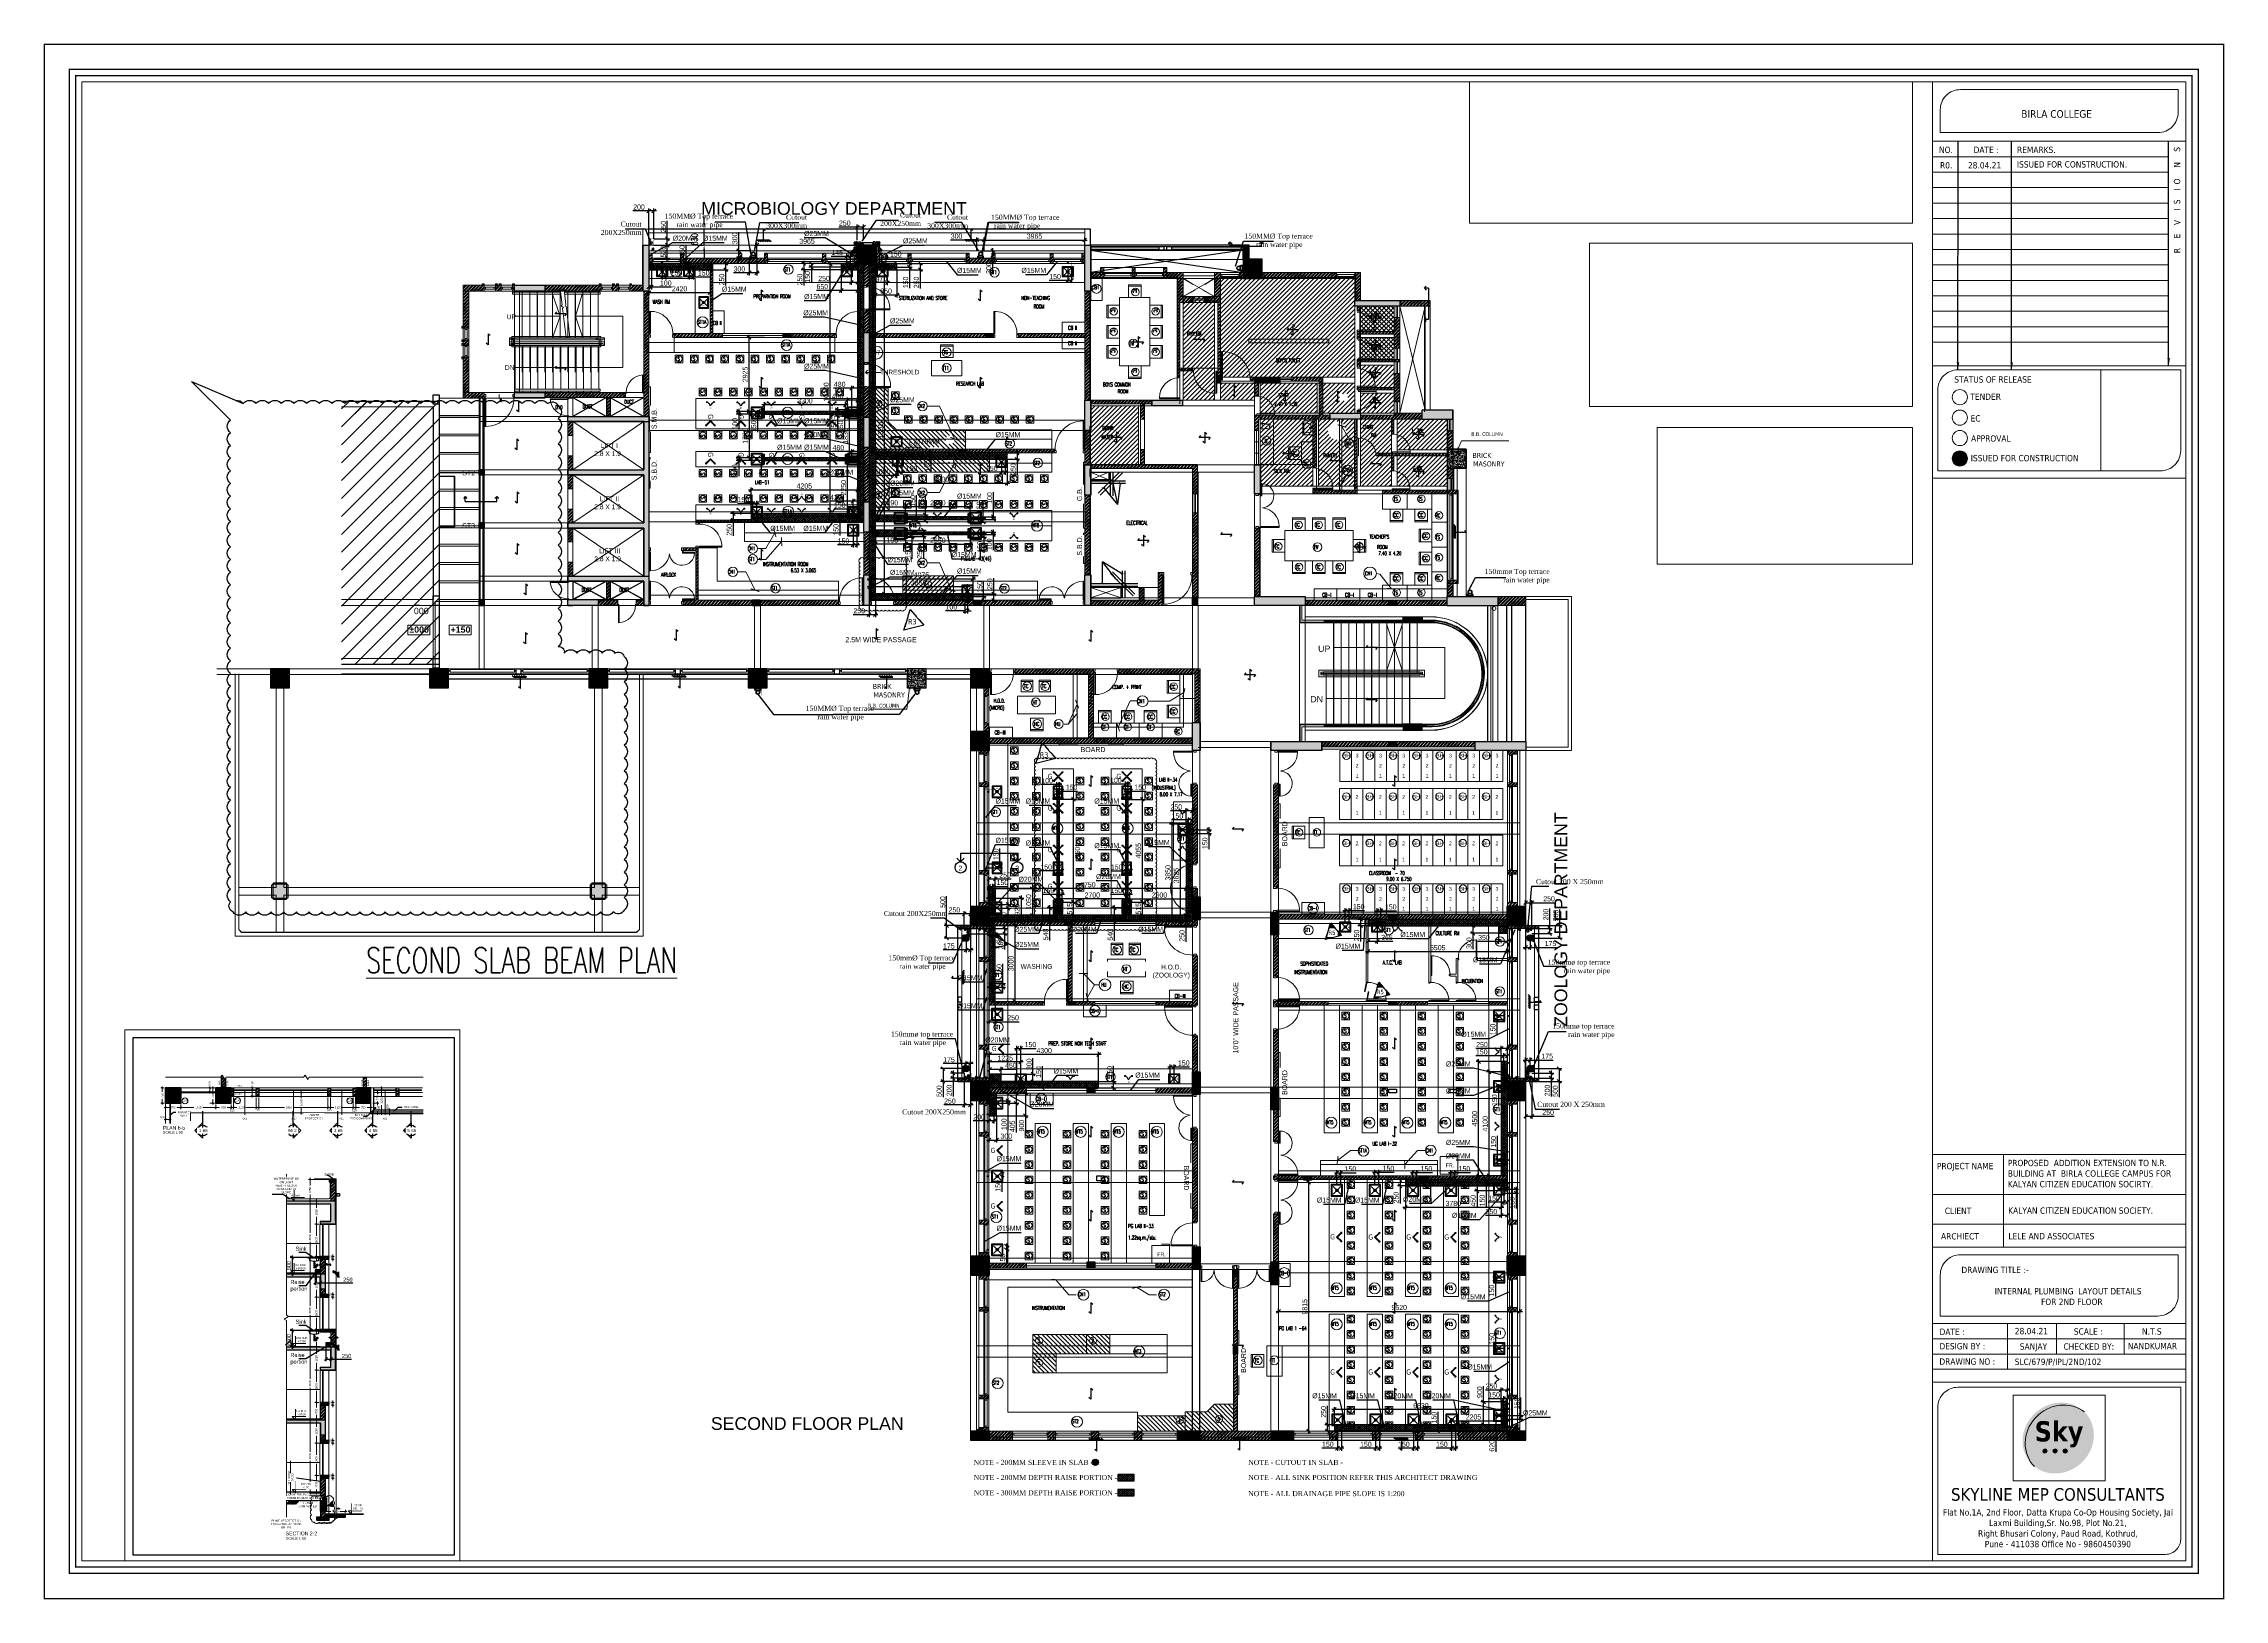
# Paper-space layout '2ND FLOOR' of a CAD drawing. Header units: inches. Extents: x 62 to 922, y 7 to 621.
# The model-space entities are those that its viewports show. They can reach past a viewport. Long polylines and large blocks are cut down to what shows.
import ezdxf
from ezdxf.enums import TextEntityAlignment as Align

# ---------------------------------------------------------------- set-up
doc = ezdxf.new("R2010")
doc.units = ezdxf.units.IN
doc.header["$MEASUREMENT"] = 0
for name, pattern in [('1', [0]), ('ACAD_ISO11W100', [33, 12, -3, 12, -3, 0, -3]), ('CONTINOUS', [0]), ('DASHED', [0.75, 0.5, -0.25]), ('DASHED2', [0.375, 0.25, -0.125]), ('HIDDEN', [0.375, 0.25, -0.125])]:
    doc.linetypes.add(name, pattern=pattern)
doc.layers.get('Defpoints').update_dxf_attribs({"color": 8})
for name, color, linetype in [('0 slc  sleeve 200mm', 3, '1'), ('0 slc Rwp sloape', 7, 'Continuous'), ('0 slc sleeve', 5, 'Continuous'), ('0- SLC ARCH LAYOUT', 7, 'Continuous'), ('0- SLC DIMENSION', 7, 'Continuous'), ('0- SLC HIDE BOX', 6, 'Continuous'), ('0- SLC HIDE BOX & CUTOUT', 6, 'Continuous'), ('0-SLC RCC 2ND. FLOOR', 7, 'Continuous'), ('0-SLC- Waste water down take', 6, 'Continuous'), ('0-SLC-100mm Soil Pipe', 190, 'Continuous'), ('0-SLC-40 MM Waste water pipe', 3, 'Continuous'), ('0-SLC-75MM WASTE PIPE', 6, 'Continuous'), ('0-SLC-Angle stop cock', 5, 'Continuous'), ('0-SLC-DOMESTIC LINE', 5, 'DOMESTIC_LINE'), ('0-SLC-DRAINAGE LINE FOR ETP', 1, 'CONTINOUS'), ('0-SLC-Multi nahani trap', 6, 'Continuous'), ('0-SLC-Raised portion', 1, 'Continuous'), ('0-SLC-Toilet fixture', 5, 'Continuous'), ('A-WALL-PATT', 252, 'Continuous'), ('a_150 walls', 8, '1'), ('CL', 7, 'Continuous'), ('P-TEXT', 7, 'Continuous'), ('rwp', 5, 'Continuous')]:
    doc.layers.add(name, color=color, linetype=linetype)
for name, color, linetype, lineweight in [('0-Drg.sheet Txt', 7, 'Continuous', 15), ('0-Fixture', 5, 'Continuous', 30), ('0-SLC-100 mm Multi nahani trap jali', 253, 'Continuous', 13), ('0-SLC-CLAMPS', 7, 'Continuous', 9), ('0-SLC-E- Skyline Logo', 7, 'Continuous', 15), ('0-SLC-P-Angle', 6, 'Continuous', 0), ('ARCL-BOARD', 8, 'Continuous', 9), ('ARCL-HATCH-B', 8, 'Continuous', 5), ('ARLC-COL', 8, 'Continuous', 30), ('ARLC-DIM0', 8, 'Continuous', 5), ('ARLC-DIM1', 8, 'Continuous', 5), ('ARLC-DIMF', 8, 'Continuous', 5), ('ARLC-DOOR-W', 8, 'Continuous', 5), ('ARLC-EL BRD', 8, 'Continuous', 5), ('ARLC-ELE 2', 8, 'Continuous', 5), ('ARLC-ELE0', 8, 'Continuous', 9), ('ARLC-ELE1', 8, 'Continuous', 13), ('ARLC-EXIST', 8, 'Continuous', 5), ('ARLC-FRIDGE', 8, 'Continuous', 5), ('ARLC-FUR (NOMN)', 8, 'Continuous', 9), ('ARLC-FURN', 8, 'Continuous', 9), ('ARLC-GAS BURNER', 8, 'Continuous', 5), ('ARLC-GRILL', 8, 'Continuous', 9), ('ARLC-HATCH-C', 8, 'Continuous', 5), ('ARLC-HATCH-W', 251, 'Continuous', 9), ('ARLC-PLASTER', 251, 'Continuous', 0), ('ARLC-RCC', 8, 'Continuous', 25), ('ARLC-SINK', 8, 'Continuous', 9), ('ARLC-TEXT  DOOR', 8, 'Continuous', 5), ('ARLC-TEXT0', 8, 'Continuous', 20), ('ARLC-WALL', 8, 'Continuous', 15), ('ARLC-WIN.NO.', 8, 'Continuous', 15), ('BEAM', 8, 'Continuous', 5), ('int_partitions', 8, 'Continuous', 5), ('M04 Sanitaryware', 174, 'Continuous', 9), ('P-Ball valve', 7, 'Continuous', 0), ('SANITORY', 8, 'Continuous', 5), ('txt', 8, 'Continuous', 25), ('win marks', 41, 'Continuous', 18)]:
    doc.layers.add(name, color=color, linetype=linetype, lineweight=lineweight)
doc.styles.add('ARAIL', font='arial.ttf')
doc.styles.add('ARIAL', font='tahoma.ttf')
doc.styles.add('LT0050R', font='arial.ttf', dxfattribs={"height": 120})
doc.styles.add('RS', font='simplex8.shx', dxfattribs={"width": 0.6, "height": 150})
doc.styles.add('SC-BBS1', font='SansSerif')
doc.styles.add('SIMPLEX', font='simplex.shx', dxfattribs={"width": 0.7})
doc.styles.get("Standard").update_dxf_attribs({"font": 'arial.ttf'})
doc.styles.add('swati', font='GOTHIC.TTF')
doc.styles.add('swis cn bt', font='swissc.ttf')
doc.linetypes.add('DOMESTIC_LINE', pattern='A,0.5,-0.2,["DWS",ARIAL,S=0.1,R=0,X=-0.1,Y=-0.05],-0.25', length=0.95)
doc.dimstyles.new('DIM 100', dxfattribs={"dimscale": 100, "dimtxt": 1.5, "dimasz": 1.2, "dimexe": 1.5, "dimexo": 1.5, "dimgap": 0.4, "dimtad": 0, "dimdec": 0, "dimzin": 9, "dimdsep": 46, "dimtxsty": 'ARIAL', "dimblk": 'ARCHTICK', "dimblk1": 'ARCHTICK', "dimblk2": 'ARCHTICK', "dimcen": 2.5, "dimdle": 0.5, "dimclrd": 1, "dimclre": 251, "dimclrt": 4, "dimadec": 1, "dimazin": 0, "dimtfac": 1, "dimtdec": 0, "dimtmove": 2, "dimatfit": 3, "dimldrblk": 'ARCHTICK', "dimfxl": 1, "dimtzin": 0, "dimlwd": 5, "dimlwe": 5, "dimarcsym": 0})
doc.dimstyles.new('DIM 50', dxfattribs={"dimtxt": 100, "dimasz": 100, "dimexe": 0, "dimexo": 0, "dimgap": 100, "dimtad": 0, "dimdec": 3, "dimlfac": 50, "dimzin": 9, "dimdsep": 46, "dimtxsty": 'ARIAL', "dimblk1": 'ARCHTICK', "dimblk2": 'ARCHTICK', "dimsah": 1, "dimcen": 1, "dimclrd": 1, "dimclre": 8, "dimclrt": 4, "dimadec": 3, "dimazin": 0, "dimtfac": 1, "dimtmove": 0, "dimatfit": 3, "dimldrblk": 'ARCHTICK', "dimfxl": 1, "dimfxlon": 1, "dimtolj": 1, "dimtzin": 0, "dimarcsym": 0})
doc.dimstyles.new('dim-100', dxfattribs={"dimscale": 100, "dimtxt": 1.5, "dimasz": 1.2, "dimexe": 1.5, "dimexo": 1.5, "dimgap": 0.4, "dimtad": 0, "dimdec": 0, "dimdsep": 46, "dimtxsty": 'ARAIL', "dimblk": 'ARCHTICK', "dimcen": 2.5, "dimdle": 1.5, "dimclrd": 1, "dimclre": 252, "dimclrt": 4, "dimadec": 1, "dimazin": 0, "dimtfac": 1, "dimtdec": 0, "dimtmove": 2, "dimatfit": 3, "dimldrblk": 'ARCHTICK', "dimfxl": 1, "dimarcsym": 0})
doc.dimstyles.new('dim-50', dxfattribs={"dimscale": 50, "dimtxt": 2, "dimasz": 2, "dimexe": 1.5, "dimexo": 1.5, "dimgap": 1.5, "dimtad": 0, "dimdec": 0, "dimdsep": 46, "dimtxsty": 'ARAIL', "dimblk": 'ARCHTICK', "dimcen": 2.5, "dimdle": 1.5, "dimclrd": 1, "dimclre": 9, "dimclrt": 4, "dimadec": 0, "dimazin": 0, "dimtfac": 1, "dimtdec": 0, "dimtix": 1, "dimtmove": 2, "dimatfit": 3, "dimldrblk": 'ARCHTICK', "dimfxl": 1, "dimlwd": 5, "dimlwe": 9, "dimarcsym": 0})
doc.dimstyles.new('dim-500', dxfattribs={"dimscale": 500, "dimtxt": 2.25, "dimasz": 2, "dimexe": 1.5, "dimexo": 1.5, "dimgap": 0.8, "dimtad": 1, "dimdec": 0, "dimdsep": 46, "dimtxsty": 'ARIAL', "dimblk": 'ARCHTICK', "dimcen": 2.5, "dimdle": 1.5, "dimclrd": 1, "dimclre": 9, "dimclrt": 4, "dimadec": 0, "dimazin": 0, "dimtfac": 1, "dimtdec": 0, "dimtmove": 2, "dimatfit": 3, "dimldrblk": 'ARCHTICK', "dimfxl": 1, "dimarcsym": 0})
doc.dimstyles.new('LT0050R', dxfattribs={"dimtxt": 120, "dimasz": 80, "dimexe": 80, "dimexo": 50, "dimgap": 80, "dimtad": 0, "dimdec": 0, "dimzin": 0, "dimdsep": 46, "dimtxsty": 'LT0050R', "dimblk": 'ARCHTICK', "dimcen": 1, "dimdle": 80, "dimclrd": 252, "dimclre": 252, "dimclrt": 240, "dimadec": 0, "dimazin": 0, "dimtfac": 1, "dimtdec": 0, "dimtofl": 0, "dimtmove": 1, "dimatfit": 3, "dimfxl": 1, "dimtolj": 1, "dimtzin": 0, "dimlwd": -1, "dimlwe": -1, "dimarcsym": 0})
doc.dimstyles.new('SLC', dxfattribs={"dimtxt": 200, "dimasz": 150, "dimexe": 100, "dimexo": 0, "dimgap": 50, "dimtad": 1, "dimdec": 0, "dimrnd": 5, "dimzin": 1, "dimdsep": 46, "dimtxsty": 'swis cn bt', "dimblk": 'OBLIQUE', "dimcen": 60, "dimdle": 100, "dimclrd": 256, "dimclre": 256, "dimclrt": 256, "dimazin": 0, "dimtfac": 1, "dimtdec": 0, "dimtofl": 0, "dimtmove": 0, "dimatfit": 3, "dimfxl": 0.18, "dimtolj": 1, "dimtzin": 0, "dimarcsym": 0})
doc.dimstyles.get("Standard").update_dxf_attribs({"dimtxt": 200, "dimasz": 200, "dimexe": 0.18, "dimexo": 0.0625, "dimgap": 0.09, "dimtad": 0, "dimdec": 0, "dimrnd": 5, "dimzin": 0, "dimdsep": 46, "dimtxsty": 'Standard', "dimblk": 'OBLIQUE', "dimcen": 0.09, "dimadec": 0, "dimazin": 0, "dimtfac": 1, "dimtdec": 0, "dimtofl": 0, "dimtmove": 0, "dimatfit": 3, "dimfxl": 1, "dimtolj": 1, "dimtzin": 0, "dimarcsym": 0})
pattern_1 = [(45, (-111952998.01, 238866830.27), (-79.549512883, 79.549512883), []), (45, (-111952944.97, 238866830.27), (-79.549512883, 79.549512883), [])]
pattern_2 = [(45, (-111975504.63, 238837926.83), (-79.549512883, 79.549512883), []), (45, (-111975451.6, 238837926.83), (-79.549512883, 79.549512883), [])]
pattern_3 = [(45, (-5806111.7, 109613.3), (-66.2912607, 66.2912607), []), (45, (-5806067.505, 109613.3), (-66.2912607, 66.2912607), [])]
pattern_4 = [(135, (-5853251.01, 123378.57), (-88.3883476, -88.3883476), [])]
pattern_5 = [(45, (-48231.44, -57867.86), (-88.38835, 88.38835), [])]
pattern_6 = [(45, (6373463.06, -393757.16), (-88.3883476, 88.3883476), []), (135, (6373463.06, -393757.16), (-88.3883476, -88.3883476), [])]
pattern_7 = [(45, (-216246, 330), (-88.38835, 88.38835), [])]
pattern_8 = [(45, (-214906, -2620), (-88.38835, 88.38835), [])]
pattern_9 = [(45, (24325, -2550), (-88.3883, 88.3883), [])]

# ---------------------------------------------------------------- blocks, each defined once
blk = doc.blocks.new('A$C6DDD4C9F')
at = {"true_color": 0x344379}
h = blk.add_hatch(color=177, dxfattribs=at)
h.dxf.hatch_style = 1
edge = h.paths.add_edge_path()
edge.add_ellipse((-49.34, 47.52), major_axis=(10.74, 9.96), ratio=0.917318, start_angle=8.05637, end_angle=181.98157, ccw=False)
edge.add_ellipse((-50.4, 48.47), major_axis=(10.74, 9.96), ratio=0.917318, start_angle=1.98157, end_angle=188.05637)
h = blk.add_hatch(color=133)
h.dxf.hatch_style = 1
h.set_gradient(color1=(84, 205, 242), rotation=270, centered=1, tint=1, name='INVHEMISPHERICAL')
edge = h.paths.add_edge_path()
edge.add_ellipse((-50.4, 48.47), major_axis=(10.74, 9.96), ratio=0.917318, start_angle=-171.94363, end_angle=1.98157)
edge.add_ellipse((-49.34, 47.52), major_axis=(10.74, 9.96), ratio=0.917318, start_angle=8.05637, end_angle=181.98157)
h = blk.add_hatch(color=1)
h.dxf.hatch_style = 1
edge = h.paths.add_edge_path()
edge.add_ellipse((-55.63, 43.35), major_axis=(0.645, 0.598), ratio=0.917318, start_angle=0, end_angle=360)
edge = h.paths.add_edge_path()
edge.add_ellipse((-51.63, 43.35), major_axis=(0.645, 0.598), ratio=0.917318, start_angle=0, end_angle=360)
edge = h.paths.add_edge_path()
edge.add_ellipse((-47.63, 43.35), major_axis=(0.645, 0.598), ratio=0.917318, start_angle=0, end_angle=360)
blk.add_lwpolyline([(-68.21, 65.45), (-31.82, 65.45), (-31.82, 31.6), (-68.21, 31.6)], close=True)
at = {"color": 165, "true_color": 0x4d63b3}
blk.add_ellipse((-49.34, 47.52), major_axis=(10.74, 9.96), ratio=0.917318, start_param=0.14061, end_param=3.176178, dxfattribs=at)
at = {"color": 1}
for centre in [(-55.63, 43.35), (-51.63, 43.35), (-47.63, 43.35)]:
    blk.add_ellipse(centre, major_axis=(0.645, 0.598), ratio=0.917318, start_param=-3.141592653589792, end_param=3.141592653589792, dxfattribs=at)
at = {"layer": '0-SLC-E- Skyline Logo'}
for p, q in [((0, 70.53), (-100, 70.53)), ((-100, 70.53), (-100, 0)), ((0, 70.53), (0, 0)), ((0, 0), (-100, 0))]:
    blk.add_line(p, q, dxfattribs=at)
blk.add_lwpolyline([(-90, 68.53), (-2, 68.53), (-2, 8.53, -0.414214), (-8, 2.53), (-98, 2.53), (-98, 60.53, -0.414214)], format="xyb", close=True, dxfattribs=at)
blk.add_lwpolyline([(-90, 68.53), (-2, 68.53), (-2, 8.53, -0.414214), (-8, 2.53), (-98, 2.53), (-98, 60.53, -0.414214)], format="xyb", close=True, dxfattribs=at)
at = {"style": 'ARIAL'}
for s, p in [('M', (-56.06, 42.94)), ('E', (-51.99, 42.94)), ('P', (-47.91, 42.94))]:
    blk.add_text(s, height=0.8, dxfattribs=at).set_placement(p)
at = {"color": 177, "true_color": 0x344379, "insert": (-59.68, 55.13), "char_height": 8, "attachment_point": 1, "style": 'ARIAL'}
blk.add_mtext_dynamic_manual_height_columns('\\pt0;{\\fTahoma|b1|i0|c0|p34;Sky}', width=19.784, gutter_width=12.5, heights=[0], dxfattribs=at)
at = {"layer": '0-SLC-E- Skyline Logo', "insert": (-50.52, 17.01), "char_height": 2.8812, "width": 91.126, "attachment_point": 5, "style": 'ARIAL'}
blk.add_mtext('{\\H1.7354x;\\C4;SKYLINE MEP CONSULTANTS\\H0.57624x;\\C256; \\P\\H0.86769x;Flat No.1A, 2nd Floor,\\~Datta Krupa Co-Op Housing Society, Jai Laxmi Building,Sr. No.98, Plot No.21,\\PRight Bhusari Colony,\\~Paud Road,\\~Kothrud, \\PPune - 411038 Office No - 9860450390}', dxfattribs=at)
blk = doc.blocks.new('_OBLIQUE')
at = {"color": 0, "linetype": 'ByBlock'}
blk.add_line((-0.5, -0.5), (0.5, 0.5), dxfattribs=at)
blk = doc.blocks.new('Hex Nut - 10 mm side')
at = {"color": 0, "linetype": 'Continuous'}
for p, q in [((-7, -7), (-7, 7)), ((-1, 9), (-6, 9)), ((-1, 5), (-6, 5)), ((0, -7), (0, 7)), ((-1, -5), (-6, -5)), ((-1, -9), (-6, -9))]:
    blk.add_line(p, q, dxfattribs=at)
for centre, radius, start, end in [((-3, 7), 4.19, 147.13278, 212.86722), ((9, 0), 15.7, 163.22135, 196.77865), ((-4, 7), 4.19, 327.13278, 32.86722), ((-16, 0), 15.7, 343.22135, 16.77865), ((-3, -7), 4.19, 147.13278, 212.86722), ((-4, -7), 4.19, 327.13278, 32.86722)]:
    blk.add_arc(centre, radius, start, end, dxfattribs=at)
blk = doc.blocks.new('balval')
at = {"layer": 'P-TEXT', "color": 7}
for p, q in [((-206, 141), (-218, 122)), ((-218, -125), (-218, 122)), ((-207, -90), (-207, 86)), ((-75, 86), (-207, 86)), ((-74, 141), (-206, 141)), ((0, 145), (64, 144)), ((31, 164), (31, 262)), ((31, 164), (47, 164)), ((47, 164), (47, 246)), ((67, 298), (222, 297)), ((83, 281), (226, 281)), ((136, -17), (186, 44)), ((186, 44), (260, -17)), ((261, 143), (286, 120)), ((286, 120), (285, -127)), ((357, 120), (286, 120)), ((294, 302), (376, 365)), ((299, 286), (380, 348)), ((356, -127), (357, 120)), ((368, 139), (357, 120)), ((367, -91), (368, 85)), ((536, 139), (368, 139)), ((535, 84), (368, 85)), ((394, 369), (479, 369)), ((398, 353), (479, 353)), ((533, 381), (479, 369)), ((533, 349), (479, 353)), ((533, 381), (760, 380)), ((533, 349), (762, 348)), ((535, -92), (535, 84)), ((536, 139), (547, 120)), ((547, 120), (546, -128)), ((760, 380), (762, 348)), ((-218, -2), (-229, -2)), ((-207, -145), (-218, -125)), ((-75, -90), (-207, -90)), ((-75, -145), (-207, -145)), ((0, -149), (258, -150)), ((186, -77), (136, -17)), ((260, -17), (186, -77)), ((259, -150), (285, -127)), ((356, -127), (285, -127)), ((367, -146), (356, -127)), ((535, -92), (367, -91)), ((535, -147), (367, -146)), ((535, -147), (546, -128))]:
    blk.add_line(p, q, dxfattribs=at)
for points in [[(-74, 163), (-39, 163), (-40, -162), (-75, -162)], [(-39, 163), (0, 163), (0, -163), (-40, -162)], [(85, 217), (215, 216), (215, 237), (85, 238)], [(266, -83), (129, -83), (130, 50), (266, 49)], [(260, -77), (135, -77), (136, 44), (260, 43)], [(260, -145), (135, -144), (135, -89), (260, -89)]]:
    blk.add_lwpolyline(points, close=True, dxfattribs=at)
for points in [[(259, 144), (260, 216), (64, 217), (64, 144)], [(136, 118), (136, 88), (260, 87), (261, 143), (258, 143)]]:
    blk.add_lwpolyline(points, dxfattribs=at)
for centre, radius, start, end in [((-181, 112), 36.2, 145.90551, 225.80836), ((-125, 42), 93.2, 151.61979, 208.04179), ((67, 262), 35.7, 89.83079, 179.83079), ((83, 246), 35.7, 89.83079, 179.83079), ((162, 312), 195, 239.6656, 299.54462), ((224, 832), 535, 269.76756, 277.56373), ((228, 816), 535, 269.76756, 277.56373), ((259, 142), 1.79, 48.40123, 123.4962), ((450, 40), 93.2, 151.61979, 208.04179), ((393, 111), 36.2, 145.90551, 225.80836), ((394, 334), 35.7, 89.83079, 120.09191), ((398, 317), 35.7, 89.83079, 120.09191), ((510, 110), 36.2, 313.85321, 33.75606), ((453, 40), 93.2, 331.61979, 28.04179), ((-125, -46), 93.2, 151.61979, 208.04179), ((-182, -116), 36.2, 133.85321, 213.75606), ((258, -148), 1.79, 269.83079, 311.26035), ((449, -48), 93.2, 151.61979, 208.04179), ((392, -118), 36.2, 133.85321, 213.75606), ((453, -48), 93.2, 331.61979, 28.04179), ((510, -118), 36.2, 325.90551, 45.80836)]:
    blk.add_arc(centre, radius, start, end, dxfattribs=at)
at = {"layer": 'P-TEXT', "color": 7, "xscale": 6.18499828221724, "yscale": 6.18499828221724, "zscale": 6.18499828221724, "rotation": 269.8307868527402}
for p in [(150, 298), (150, 238)]:
    blk.add_blockref('Hex Nut - 10 mm side', p, dxfattribs=at)
blk = doc.blocks.new('an80')
for points in [[(-46, 0), (-46, 66), (-51, 66), (-51, 76), (-35, 76), (-35, 66), (-40, 66), (-40, 0)], [(46, 0), (46, 66), (51, 66), (51, 76), (35, 76), (35, 66), (40, 66), (40, 0)]]:
    blk.add_lwpolyline(points)
for radius in [46, 40]:
    blk.add_arc((0, 0), radius, 180, 360)
blk = doc.blocks.new('80mm')
at = {"layer": '0-SLC- Waste water down take', "const_width": 5}
blk.add_lwpolyline([(-37.5, 0, 1), (37.5, 0, 1)], format="xyb", close=True, dxfattribs=at)
at = {"layer": '0-SLC- Waste water down take'}
for radius in [40, 35]:
    blk.add_circle((0, 0), radius, dxfattribs=at)
blk = doc.blocks.new('DSF')
at = {"layer": '0-SLC-CLAMPS'}
for points in [[(1498.45, 220.321), (1498.447, 220.321, -0.414214), (1498.442, 220.327), (1498.442, 220.327), (1498.461, 220.327), (1498.461, 220.274, -0.414214), (1498.456, 220.279), (1498.456, 220.316, 0.414214)], [(1498.604, 220.321), (1498.608, 220.321, 0.414214), (1498.613, 220.327), (1498.613, 220.327), (1498.593, 220.327), (1498.593, 220.274, 0.414214), (1498.599, 220.279), (1498.599, 220.316, -0.414214)]]:
    blk.add_lwpolyline(points, format="xyb", close=True, dxfattribs=at)
blk.add_lwpolyline([(1498.593, 220.306), (1498.461, 220.306), (1498.461, 220.274), (1498.593, 220.274)], close=True, dxfattribs=at)
at = {"layer": '0-SLC- Waste water down take', "lineweight": 0, "ltscale": 12, "xscale": 0.0010714285714286, "yscale": 0.0010714285714286, "zscale": 0.0010714285714286}
blk.add_blockref('80mm', (1498.524, 220.234), dxfattribs=at)
at = {"layer": '0-SLC-CLAMPS', "xscale": 0.0010714285714286, "yscale": 0.0010714285714286, "zscale": 0.0010714285714286}
blk.add_blockref('an80', (1498.524, 220.234), dxfattribs=at)
blk = doc.blocks.new('176')
at = {"layer": '0-SLC-CLAMPS', "elevation": 0}
for points in [[(-109, 77), (-109, 80, 0.414214), (-114, 85), (-114, 85), (-114, 66), (-61, 66, 0.414214), (-66, 71), (-103, 71, -0.414214)], [(-109, -76), (-109, -79, -0.414214), (-114, -85), (-114, -85), (-114, -65), (-61, -65, -0.414214), (-66, -70), (-103, -70, 0.414214)]]:
    blk.add_lwpolyline(points, format="xyb", close=True, dxfattribs=at)
blk.add_lwpolyline([(-93, 66), (-93, -65), (-61, -65), (-61, 66)], close=True, dxfattribs=at)
at = {"layer": 'rwp', "color": 5, "const_width": 5.36, "elevation": 0}
blk.add_lwpolyline([(-13, -42, 1), (-13, 38, 1)], format="xyb", close=True, dxfattribs=at)
at = {"layer": 'rwp', "color": 5}
for radius in [42.9, 37.5]:
    blk.add_circle((-13, -2, 0), radius, dxfattribs=at)
at = {"layer": '0-SLC-CLAMPS', "color": 6, "xscale": 1.0714285714286, "yscale": 1.0714285714286, "zscale": 1.0714285714286, "rotation": 90}
blk.add_blockref('an80', (-13, -2, 0), dxfattribs=at)
blk = doc.blocks.new('_ArchTick')
at = {"color": 0, "linetype": 'ByBlock', "const_width": 0.15}
blk.add_lwpolyline([(-0.5, -0.5), (0.5, 0.5)], dxfattribs=at)
blk = doc.blocks.new('*D83')
at = {"layer": 'ARLC-DIM0', "color": 1, "lineweight": 5, "ltscale": 0.1, "transparency": 16777216}
for p, q in [((-7421, 21088), (-7421, 20823)), ((-7421, 20188), (-7421, 20453))]:
    blk.add_line(p, q, dxfattribs=at)
at = {"layer": 'ARLC-DIM0', "color": 9, "lineweight": 9, "ltscale": 0.1, "transparency": 16777216}
for p, q in [((-7576, 21013), (-7346, 21013)), ((-7576, 20263), (-7346, 20263))]:
    blk.add_line(p, q, dxfattribs=at)
at = {"layer": 'Defpoints', "color": 0, "ltscale": 0.1, "transparency": 16777216}
for p in [(-7651, 21013), (-7651, 20263), (-7421, 20263)]:
    blk.add_point(p, dxfattribs=at)
at = {"layer": 'ARLC-DIM0', "color": 1, "lineweight": 5, "ltscale": 0.1, "transparency": 16777216, "xscale": 100, "yscale": 100, "zscale": 100}
for p, rotation in [((-7421, 21013), 90), ((-7421, 20263), 270)]:
    blk.add_blockref('_ArchTick', p, dxfattribs=dict(at, rotation=rotation))
at = {"layer": 'ARLC-DIM0', "color": 4, "ltscale": 0.1, "transparency": 16777216, "insert": (-7421, 20638), "char_height": 100, "attachment_point": 5, "rotation": 90, "style": 'ARAIL'}
blk.add_mtext('750', dxfattribs=at)
blk = doc.blocks.new('*D84')
at = {"layer": 'ARLC-DIM0', "color": 1, "lineweight": 5, "ltscale": 0.1, "transparency": 16777216}
for p, q in [((-9918, 21088), (-9918, 20823)), ((-9918, 20188), (-9918, 20453))]:
    blk.add_line(p, q, dxfattribs=at)
at = {"layer": 'ARLC-DIM0', "color": 9, "lineweight": 9, "ltscale": 0.1, "transparency": 16777216}
for p, q in [((-9829, 21013), (-9993, 21013)), ((-9829, 20263), (-9993, 20263))]:
    blk.add_line(p, q, dxfattribs=at)
at = {"layer": 'Defpoints', "color": 0, "ltscale": 0.1, "transparency": 16777216}
for p in [(-9918, 21013), (-9754, 21013), (-9754, 20263)]:
    blk.add_point(p, dxfattribs=at)
at = {"layer": 'ARLC-DIM0', "color": 1, "lineweight": 5, "ltscale": 0.1, "transparency": 16777216, "xscale": 100, "yscale": 100, "zscale": 100}
for p, rotation in [((-9918, 21013), 90), ((-9918, 20263), 270)]:
    blk.add_blockref('_ArchTick', p, dxfattribs=dict(at, rotation=rotation))
at = {"layer": 'ARLC-DIM0', "color": 4, "ltscale": 0.1, "transparency": 16777216, "insert": (-9918, 20638), "char_height": 100, "attachment_point": 5, "rotation": 90, "style": 'ARAIL'}
blk.add_mtext('750', dxfattribs=at)
blk = doc.blocks.new('*D85')
at = {"layer": 'ARLC-DIM0', "color": 1, "lineweight": 5, "ltscale": 0.1, "transparency": 16777216}
for p, q in [((-2631, 15525), (-2631, 13874)), ((-2631, 11775), (-2631, 13426))]:
    blk.add_line(p, q, dxfattribs=at)
at = {"layer": 'Defpoints', "color": 0, "ltscale": 0.1, "transparency": 16777216}
for p in [(-2631, 15450), (-2631, 15450), (-2631, 11850)]:
    blk.add_point(p, dxfattribs=at)
at = {"layer": 'ARLC-DIM0', "color": 1, "lineweight": 5, "ltscale": 0.1, "transparency": 16777216, "xscale": 100, "yscale": 100, "zscale": 100}
for p, rotation in [((-2631, 15450), 90), ((-2631, 11850), 270)]:
    blk.add_blockref('_ArchTick', p, dxfattribs=dict(at, rotation=rotation))
at = {"layer": 'ARLC-DIM0', "color": 4, "ltscale": 0.1, "transparency": 16777216, "insert": (-2631, 13650), "char_height": 100, "attachment_point": 5, "rotation": 90, "style": 'ARAIL'}
blk.add_mtext('3600', dxfattribs=at)
blk = doc.blocks.new('*D86')
at = {"layer": 'ARLC-DIM0', "color": 9, "lineweight": 9, "ltscale": 0.1, "transparency": 16777216}
for p, q in [((-2173, 12700), (-2395, 12700)), ((-2365, 11850), (-2395, 11850))]:
    blk.add_line(p, q, dxfattribs=at)
at = {"layer": 'ARLC-DIM0', "color": 1, "lineweight": 5, "ltscale": 0.1, "transparency": 16777216}
for p, q in [((-2320, 12775), (-2320, 12460)), ((-2320, 11775), (-2320, 12090))]:
    blk.add_line(p, q, dxfattribs=at)
at = {"layer": 'Defpoints', "color": 0, "ltscale": 0.1, "transparency": 16777216}
for p in [(-2320, 12700), (-2098, 12700), (-2290, 11850)]:
    blk.add_point(p, dxfattribs=at)
at = {"layer": 'ARLC-DIM0', "color": 1, "lineweight": 5, "ltscale": 0.1, "transparency": 16777216, "xscale": 100, "yscale": 100, "zscale": 100}
for p, rotation in [((-2320, 12700), 90), ((-2320, 11850), 270)]:
    blk.add_blockref('_ArchTick', p, dxfattribs=dict(at, rotation=rotation))
at = {"layer": 'ARLC-DIM0', "color": 4, "ltscale": 0.1, "transparency": 16777216, "insert": (-2320, 12275), "char_height": 100, "attachment_point": 5, "rotation": 90, "style": 'ARAIL'}
blk.add_mtext('850', dxfattribs=at)
blk = doc.blocks.new('*D87')
at = {"layer": 'ARLC-DIM0', "color": 9, "lineweight": 9, "ltscale": 0.1, "transparency": 16777216}
blk.add_line((-2706, 11850), (-2706, 11850), dxfattribs=at)
at = {"layer": 'ARLC-DIM0', "color": 1, "lineweight": 5, "ltscale": 0.1, "transparency": 16777216}
for p, q in [((-2631, 11925), (-2631, 10274)), ((-2631, 8175), (-2631, 9826))]:
    blk.add_line(p, q, dxfattribs=at)
at = {"layer": 'Defpoints', "color": 0, "ltscale": 0.1, "transparency": 16777216}
for p in [(-2631, 11850), (-2631, 8250), (-2631, 8250)]:
    blk.add_point(p, dxfattribs=at)
at = {"layer": 'ARLC-DIM0', "color": 1, "lineweight": 5, "ltscale": 0.1, "transparency": 16777216, "xscale": 100, "yscale": 100, "zscale": 100}
for p, rotation in [((-2631, 11850), 90), ((-2631, 8250), 270)]:
    blk.add_blockref('_ArchTick', p, dxfattribs=dict(at, rotation=rotation))
at = {"layer": 'ARLC-DIM0', "color": 4, "ltscale": 0.1, "transparency": 16777216, "insert": (-2631, 10050), "char_height": 100, "attachment_point": 5, "rotation": 90, "style": 'ARAIL'}
blk.add_mtext('3600', dxfattribs=at)
blk = doc.blocks.new('*D88')
at = {"layer": 'ARLC-DIM0', "color": 1, "lineweight": 5, "ltscale": 0.1, "transparency": 16777216}
for p, q in [((-2631, 8325), (-2631, 6674)), ((-2631, 4575), (-2631, 6226))]:
    blk.add_line(p, q, dxfattribs=at)
at = {"layer": 'ARLC-DIM0', "color": 9, "lineweight": 9, "ltscale": 0.1, "transparency": 16777216}
blk.add_line((-2706, 4650), (-2706, 4650), dxfattribs=at)
at = {"layer": 'Defpoints', "color": 0, "ltscale": 0.1, "transparency": 16777216}
for p in [(-2631, 8250), (-2631, 4650), (-2631, 4650)]:
    blk.add_point(p, dxfattribs=at)
at = {"layer": 'ARLC-DIM0', "color": 1, "lineweight": 5, "ltscale": 0.1, "transparency": 16777216, "xscale": 100, "yscale": 100, "zscale": 100}
for p, rotation in [((-2631, 8250), 90), ((-2631, 4650), 270)]:
    blk.add_blockref('_ArchTick', p, dxfattribs=dict(at, rotation=rotation))
at = {"layer": 'ARLC-DIM0', "color": 4, "ltscale": 0.1, "transparency": 16777216, "insert": (-2631, 6450), "char_height": 100, "attachment_point": 5, "rotation": 90, "style": 'ARAIL'}
blk.add_mtext('3600', dxfattribs=at)
blk = doc.blocks.new('*D89')
at = {"layer": 'ARLC-ELE0', "color": 1, "lineweight": 5, "transparency": 16777216}
for p, q in [((-2631, 4725), (-2631, 3074)), ((-2631, 975), (-2631, 2626))]:
    blk.add_line(p, q, dxfattribs=at)
at = {"layer": 'ARLC-ELE0', "color": 9, "lineweight": 9, "transparency": 16777216}
blk.add_line((-2556, 1050), (-2556, 1050), dxfattribs=at)
at = {"layer": 'Defpoints', "color": 0, "transparency": 16777216}
for p in [(-2631, 4650), (-2631, 1050), (-2631, 1050)]:
    blk.add_point(p, dxfattribs=at)
at = {"layer": 'ARLC-ELE0', "color": 1, "lineweight": 5, "transparency": 16777216, "xscale": 100, "yscale": 100, "zscale": 100}
for p, rotation in [((-2631, 4650), 90), ((-2631, 1050), 270)]:
    blk.add_blockref('_ArchTick', p, dxfattribs=dict(at, rotation=rotation))
at = {"layer": 'ARLC-ELE0', "color": 4, "transparency": 16777216, "insert": (-2631, 2850), "char_height": 100, "attachment_point": 5, "rotation": 90, "style": 'ARAIL'}
blk.add_mtext('3600', dxfattribs=at)
blk = doc.blocks.new('*D90')
at = {"layer": 'ARLC-ELE0', "color": 9, "lineweight": 9, "transparency": 16777216}
for p, q in [((-2195, 1900), (-2394, 1900)), ((-2295, 1050), (-2244, 1050))]:
    blk.add_line(p, q, dxfattribs=at)
at = {"layer": 'ARLC-ELE0', "color": 1, "lineweight": 5, "transparency": 16777216}
for p, q in [((-2319, 1975), (-2319, 1660)), ((-2319, 975), (-2319, 1290))]:
    blk.add_line(p, q, dxfattribs=at)
at = {"layer": 'Defpoints', "color": 0, "transparency": 16777216}
for p in [(-2319, 1900), (-2120, 1900), (-2370, 1050)]:
    blk.add_point(p, dxfattribs=at)
at = {"layer": 'ARLC-ELE0', "color": 1, "lineweight": 5, "transparency": 16777216, "xscale": 100, "yscale": 100, "zscale": 100}
for p, rotation in [((-2319, 1900), 90), ((-2319, 1050), 270)]:
    blk.add_blockref('_ArchTick', p, dxfattribs=dict(at, rotation=rotation))
at = {"layer": 'ARLC-ELE0', "color": 4, "transparency": 16777216, "insert": (-2319, 1475), "char_height": 100, "attachment_point": 5, "rotation": 90, "style": 'ARAIL'}
blk.add_mtext('850', dxfattribs=at)
blk = doc.blocks.new('*D91')
at = {"layer": 'ARLC-ELE0', "color": 9, "lineweight": 9, "transparency": 16777216}
for p, q in [((-2195, 5500), (-2394, 5500)), ((-2295, 4650), (-2244, 4650))]:
    blk.add_line(p, q, dxfattribs=at)
at = {"layer": 'ARLC-ELE0', "color": 1, "lineweight": 5, "transparency": 16777216}
for p, q in [((-2319, 5575), (-2319, 5260)), ((-2319, 4575), (-2319, 4890))]:
    blk.add_line(p, q, dxfattribs=at)
at = {"layer": 'Defpoints', "color": 0, "transparency": 16777216}
for p in [(-2319, 5500), (-2120, 5500), (-2370, 4650)]:
    blk.add_point(p, dxfattribs=at)
at = {"layer": 'ARLC-ELE0', "color": 1, "lineweight": 5, "transparency": 16777216, "xscale": 100, "yscale": 100, "zscale": 100}
for p, rotation in [((-2319, 5500), 90), ((-2319, 4650), 270)]:
    blk.add_blockref('_ArchTick', p, dxfattribs=dict(at, rotation=rotation))
at = {"layer": 'ARLC-ELE0', "color": 4, "transparency": 16777216, "insert": (-2319, 5075), "char_height": 100, "attachment_point": 5, "rotation": 90, "style": 'ARAIL'}
blk.add_mtext('850', dxfattribs=at)
blk = doc.blocks.new('*D92')
at = {"layer": 'ARLC-DIM0', "color": 9, "lineweight": 9, "ltscale": 0.1, "transparency": 16777216}
for p, q in [((-2195, 9100), (-2394, 9100)), ((-2295, 8250), (-2244, 8250))]:
    blk.add_line(p, q, dxfattribs=at)
at = {"layer": 'ARLC-DIM0', "color": 1, "lineweight": 5, "ltscale": 0.1, "transparency": 16777216}
for p, q in [((-2319, 9175), (-2319, 8860)), ((-2319, 8175), (-2319, 8490))]:
    blk.add_line(p, q, dxfattribs=at)
at = {"layer": 'Defpoints', "color": 0, "ltscale": 0.1, "transparency": 16777216}
for p in [(-2319, 9100), (-2120, 9100), (-2370, 8250)]:
    blk.add_point(p, dxfattribs=at)
at = {"layer": 'ARLC-DIM0', "color": 1, "lineweight": 5, "ltscale": 0.1, "transparency": 16777216, "xscale": 100, "yscale": 100, "zscale": 100}
for p, rotation in [((-2319, 9100), 90), ((-2319, 8250), 270)]:
    blk.add_blockref('_ArchTick', p, dxfattribs=dict(at, rotation=rotation))
at = {"layer": 'ARLC-DIM0', "color": 4, "ltscale": 0.1, "transparency": 16777216, "insert": (-2319, 8675), "char_height": 100, "attachment_point": 5, "rotation": 90, "style": 'ARAIL'}
blk.add_mtext('850', dxfattribs=at)
blk = doc.blocks.new('*D93')
at = {"layer": 'ARLC-DIM0', "color": 1, "lineweight": 5, "ltscale": 0.1, "transparency": 16777216}
for p, q in [((-1965, 129), (-1609, 129)), ((-815, 129), (-1170, 129))]:
    blk.add_line(p, q, dxfattribs=at)
at = {"layer": 'ARLC-DIM0', "color": 9, "lineweight": 9, "ltscale": 0.1, "transparency": 16777216}
for p, q in [((-1890, 75), (-1890, 204)), ((-890, 75), (-890, 204))]:
    blk.add_line(p, q, dxfattribs=at)
at = {"layer": 'Defpoints', "color": 0, "ltscale": 0.1, "transparency": 16777216}
for p in [(-1890, 0), (-890, 129), (-890, 0)]:
    blk.add_point(p, dxfattribs=at)
at = {"layer": 'ARLC-DIM0', "color": 1, "lineweight": 5, "ltscale": 0.1, "transparency": 16777216, "xscale": 100, "yscale": 100, "zscale": 100, "rotation": 180}
blk.add_blockref('_ArchTick', (-1890, 129), dxfattribs=at)
at = {"layer": 'ARLC-DIM0', "color": 1, "lineweight": 5, "ltscale": 0.1, "transparency": 16777216, "xscale": 100, "yscale": 100, "zscale": 100}
blk.add_blockref('_ArchTick', (-890, 129), dxfattribs=at)
at = {"layer": 'ARLC-DIM0', "color": 4, "ltscale": 0.1, "transparency": 16777216, "insert": (-1390, 129), "char_height": 100, "attachment_point": 5, "style": 'ARAIL'}
blk.add_mtext('1000', dxfattribs=at)
blk = doc.blocks.new('*D51')
at = {"layer": 'ARLC-ELE0', "color": 9, "lineweight": 9, "transparency": 16777216}
for p, q in [((-2155, 3500), (-2394, 3500)), ((-2195, 1900), (-2394, 1900))]:
    blk.add_line(p, q, dxfattribs=at)
at = {"layer": 'ARLC-ELE0', "color": 1, "lineweight": 5, "transparency": 16777216}
for p, q in [((-2319, 3575), (-2319, 2919)), ((-2319, 1825), (-2319, 2481))]:
    blk.add_line(p, q, dxfattribs=at)
at = {"layer": 'Defpoints', "color": 0, "transparency": 16777216}
for p in [(-2319, 3500), (-2080, 3500), (-2120, 1900)]:
    blk.add_point(p, dxfattribs=at)
at = {"layer": 'ARLC-ELE0', "color": 1, "lineweight": 5, "transparency": 16777216, "xscale": 100, "yscale": 100, "zscale": 100}
for p, rotation in [((-2319, 3500), 90), ((-2319, 1900), 270)]:
    blk.add_blockref('_ArchTick', p, dxfattribs=dict(at, rotation=rotation))
at = {"layer": 'ARLC-ELE0', "color": 4, "transparency": 16777216, "insert": (-2319, 2700), "char_height": 100, "attachment_point": 5, "rotation": 90, "style": 'ARAIL'}
blk.add_mtext('1600', dxfattribs=at)
blk = doc.blocks.new('*D52')
at = {"layer": 'ARLC-ELE0', "color": 9, "lineweight": 9, "transparency": 16777216}
for p, q in [((-2394, 4650), (-2394, 4650)), ((-2244, 3500), (-2244, 3500))]:
    blk.add_line(p, q, dxfattribs=at)
at = {"layer": 'ARLC-ELE0', "color": 1, "lineweight": 5, "transparency": 16777216}
for p, q in [((-2319, 4725), (-2319, 4294)), ((-2319, 3425), (-2319, 3856))]:
    blk.add_line(p, q, dxfattribs=at)
at = {"layer": 'Defpoints', "color": 0, "transparency": 16777216}
for p in [(-2319, 4650), (-2319, 4650), (-2319, 3500)]:
    blk.add_point(p, dxfattribs=at)
at = {"layer": 'ARLC-ELE0', "color": 1, "lineweight": 5, "transparency": 16777216, "xscale": 100, "yscale": 100, "zscale": 100}
for p, rotation in [((-2319, 4650), 90), ((-2319, 3500), 270)]:
    blk.add_blockref('_ArchTick', p, dxfattribs=dict(at, rotation=rotation))
at = {"layer": 'ARLC-ELE0', "color": 4, "transparency": 16777216, "insert": (-2319, 4075), "char_height": 100, "attachment_point": 5, "rotation": 90, "style": 'ARAIL'}
blk.add_mtext('1150', dxfattribs=at)
blk = doc.blocks.new('*D53')
at = {"layer": 'ARLC-DIM0', "color": 1, "lineweight": 5, "ltscale": 0.1, "transparency": 16777216}
for p, q in [((-2320, 14375), (-2320, 13719)), ((-2320, 12625), (-2320, 13281))]:
    blk.add_line(p, q, dxfattribs=at)
at = {"layer": 'ARLC-DIM0', "color": 9, "lineweight": 9, "ltscale": 0.1, "transparency": 16777216}
for p, q in [((-2247, 14300), (-2245, 14300)), ((-2247, 12700), (-2245, 12700))]:
    blk.add_line(p, q, dxfattribs=at)
at = {"layer": 'Defpoints', "color": 0, "ltscale": 0.1, "transparency": 16777216}
for p in [(-2322, 14300), (-2320, 14300), (-2322, 12700)]:
    blk.add_point(p, dxfattribs=at)
at = {"layer": 'ARLC-DIM0', "color": 1, "lineweight": 5, "ltscale": 0.1, "transparency": 16777216, "xscale": 100, "yscale": 100, "zscale": 100}
for p, rotation in [((-2320, 14300), 90), ((-2320, 12700), 270)]:
    blk.add_blockref('_ArchTick', p, dxfattribs=dict(at, rotation=rotation))
at = {"layer": 'ARLC-DIM0', "color": 4, "ltscale": 0.1, "transparency": 16777216, "insert": (-2320, 13500), "char_height": 100, "attachment_point": 5, "rotation": 90, "style": 'ARAIL'}
blk.add_mtext('1600', dxfattribs=at)
blk = doc.blocks.new('*D54')
at = {"layer": 'ARLC-DIM0', "color": 1, "lineweight": 5, "ltscale": 0.1, "transparency": 16777216}
for p, q in [((-2320, 15525), (-2320, 15094)), ((-2320, 14225), (-2320, 14656))]:
    blk.add_line(p, q, dxfattribs=at)
at = {"layer": 'ARLC-DIM0', "color": 9, "lineweight": 9, "ltscale": 0.1, "transparency": 16777216}
for p, q in [((-2195, 15450), (-2395, 15450)), ((-2195, 14300), (-2395, 14300))]:
    blk.add_line(p, q, dxfattribs=at)
at = {"layer": 'Defpoints', "color": 0, "ltscale": 0.1, "transparency": 16777216}
for p in [(-2320, 15450), (-2120, 15450), (-2120, 14300)]:
    blk.add_point(p, dxfattribs=at)
at = {"layer": 'ARLC-DIM0', "color": 1, "lineweight": 5, "ltscale": 0.1, "transparency": 16777216, "xscale": 100, "yscale": 100, "zscale": 100}
for p, rotation in [((-2320, 15450), 90), ((-2320, 14300), 270)]:
    blk.add_blockref('_ArchTick', p, dxfattribs=dict(at, rotation=rotation))
at = {"layer": 'ARLC-DIM0', "color": 4, "ltscale": 0.1, "transparency": 16777216, "insert": (-2320, 14875), "char_height": 100, "attachment_point": 5, "rotation": 90, "style": 'ARAIL'}
blk.add_mtext('1150', dxfattribs=at)
blk = doc.blocks.new('*D55')
at = {"layer": 'ARLC-DIM0', "color": 9, "lineweight": 9, "ltscale": 0.1, "transparency": 16777216}
for p, q in [((-2195, 7100), (-2395, 7100)), ((-2195, 5500), (-2395, 5500))]:
    blk.add_line(p, q, dxfattribs=at)
at = {"layer": 'ARLC-DIM0', "color": 1, "lineweight": 5, "ltscale": 0.1, "transparency": 16777216}
for p, q in [((-2320, 7175), (-2320, 6519)), ((-2320, 5425), (-2320, 6081))]:
    blk.add_line(p, q, dxfattribs=at)
at = {"layer": 'Defpoints', "color": 0, "ltscale": 0.1, "transparency": 16777216}
for p in [(-2320, 7100), (-2120, 7100), (-2120, 5500)]:
    blk.add_point(p, dxfattribs=at)
at = {"layer": 'ARLC-DIM0', "color": 1, "lineweight": 5, "ltscale": 0.1, "transparency": 16777216, "xscale": 100, "yscale": 100, "zscale": 100}
for p, rotation in [((-2320, 7100), 90), ((-2320, 5500), 270)]:
    blk.add_blockref('_ArchTick', p, dxfattribs=dict(at, rotation=rotation))
at = {"layer": 'ARLC-DIM0', "color": 4, "ltscale": 0.1, "transparency": 16777216, "insert": (-2320, 6300), "char_height": 100, "attachment_point": 5, "rotation": 90, "style": 'ARAIL'}
blk.add_mtext('1600', dxfattribs=at)
blk = doc.blocks.new('*D56')
at = {"layer": 'ARLC-DIM0', "color": 9, "lineweight": 9, "ltscale": 0.1, "transparency": 16777216}
for p, q in [((-2195, 8250), (-2395, 8250)), ((-2195, 7100), (-2395, 7100))]:
    blk.add_line(p, q, dxfattribs=at)
at = {"layer": 'ARLC-DIM0', "color": 1, "lineweight": 5, "ltscale": 0.1, "transparency": 16777216}
for p, q in [((-2320, 8325), (-2320, 7894)), ((-2320, 7025), (-2320, 7456))]:
    blk.add_line(p, q, dxfattribs=at)
at = {"layer": 'Defpoints', "color": 0, "ltscale": 0.1, "transparency": 16777216}
for p in [(-2320, 8250), (-2120, 8250), (-2120, 7100)]:
    blk.add_point(p, dxfattribs=at)
at = {"layer": 'ARLC-DIM0', "color": 1, "lineweight": 5, "ltscale": 0.1, "transparency": 16777216, "xscale": 100, "yscale": 100, "zscale": 100}
for p, rotation in [((-2320, 8250), 90), ((-2320, 7100), 270)]:
    blk.add_blockref('_ArchTick', p, dxfattribs=dict(at, rotation=rotation))
at = {"layer": 'ARLC-DIM0', "color": 4, "ltscale": 0.1, "transparency": 16777216, "insert": (-2320, 7675), "char_height": 100, "attachment_point": 5, "rotation": 90, "style": 'ARAIL'}
blk.add_mtext('1150', dxfattribs=at)
blk = doc.blocks.new('*D57')
at = {"layer": 'ARLC-DIM0', "color": 1, "lineweight": 5, "ltscale": 0.1, "transparency": 16777216}
for p, q in [((-2320, 10775), (-2320, 10119)), ((-2320, 9025), (-2320, 9681))]:
    blk.add_line(p, q, dxfattribs=at)
at = {"layer": 'ARLC-DIM0', "color": 9, "lineweight": 9, "ltscale": 0.1, "transparency": 16777216}
for p, q in [((-2247, 10700), (-2245, 10700)), ((-2247, 9100), (-2245, 9100))]:
    blk.add_line(p, q, dxfattribs=at)
at = {"layer": 'Defpoints', "color": 0, "ltscale": 0.1, "transparency": 16777216}
for p in [(-2322, 10700), (-2320, 10700), (-2322, 9100)]:
    blk.add_point(p, dxfattribs=at)
at = {"layer": 'ARLC-DIM0', "color": 1, "lineweight": 5, "ltscale": 0.1, "transparency": 16777216, "xscale": 100, "yscale": 100, "zscale": 100}
for p, rotation in [((-2320, 10700), 90), ((-2320, 9100), 270)]:
    blk.add_blockref('_ArchTick', p, dxfattribs=dict(at, rotation=rotation))
at = {"layer": 'ARLC-DIM0', "color": 4, "ltscale": 0.1, "transparency": 16777216, "insert": (-2320, 9900), "char_height": 100, "attachment_point": 5, "rotation": 90, "style": 'ARAIL'}
blk.add_mtext('1600', dxfattribs=at)
blk = doc.blocks.new('*D58')
at = {"layer": 'ARLC-DIM0', "color": 9, "lineweight": 9, "ltscale": 0.1, "transparency": 16777216}
for p, q in [((-2195, 11850), (-2395, 11850)), ((-2195, 10700), (-2395, 10700))]:
    blk.add_line(p, q, dxfattribs=at)
at = {"layer": 'ARLC-DIM0', "color": 1, "lineweight": 5, "ltscale": 0.1, "transparency": 16777216}
for p, q in [((-2320, 11925), (-2320, 11494)), ((-2320, 10625), (-2320, 11056))]:
    blk.add_line(p, q, dxfattribs=at)
at = {"layer": 'Defpoints', "color": 0, "ltscale": 0.1, "transparency": 16777216}
for p in [(-2320, 11850), (-2120, 11850), (-2120, 10700)]:
    blk.add_point(p, dxfattribs=at)
at = {"layer": 'ARLC-DIM0', "color": 1, "lineweight": 5, "ltscale": 0.1, "transparency": 16777216, "xscale": 100, "yscale": 100, "zscale": 100}
for p, rotation in [((-2320, 11850), 90), ((-2320, 10700), 270)]:
    blk.add_blockref('_ArchTick', p, dxfattribs=dict(at, rotation=rotation))
at = {"layer": 'ARLC-DIM0', "color": 4, "ltscale": 0.1, "transparency": 16777216, "insert": (-2320, 11275), "char_height": 100, "attachment_point": 5, "rotation": 90, "style": 'ARAIL'}
blk.add_mtext('1150', dxfattribs=at)
blk = doc.blocks.new('*D59')
at = {"layer": 'ARLC-DIM0', "color": 1, "lineweight": 5, "ltscale": 0.1, "transparency": 16777216}
blk.add_line((-5484, 21088), (-5484, 20538), dxfattribs=at)
at = {"layer": 'ARLC-DIM0', "color": 9, "lineweight": 9, "ltscale": 0.1, "transparency": 16777216}
for p, q in [((-5359, 21013), (-5559, 21013)), ((-5359, 20613), (-5559, 20613))]:
    blk.add_line(p, q, dxfattribs=at)
at = {"layer": 'Defpoints', "color": 0, "ltscale": 0.1, "transparency": 16777216}
for p in [(-5284, 21013), (-5484, 20613), (-5284, 20613)]:
    blk.add_point(p, dxfattribs=at)
at = {"layer": 'ARLC-DIM0', "color": 1, "lineweight": 5, "ltscale": 0.1, "transparency": 16777216, "xscale": 100, "yscale": 100, "zscale": 100}
for p, rotation in [((-5484, 21013), 90), ((-5484, 20613), 270)]:
    blk.add_blockref('_ArchTick', p, dxfattribs=dict(at, rotation=rotation))
at = {"layer": 'ARLC-DIM0', "color": 4, "ltscale": 0.1, "transparency": 16777216, "insert": (-5484, 21236), "char_height": 100, "attachment_point": 5, "rotation": 90, "style": 'ARAIL'}
blk.add_mtext('400', dxfattribs=at)
blk = doc.blocks.new('*D60')
at = {"layer": 'ARLC-DIM0', "color": 9, "lineweight": 9, "ltscale": 0.1, "transparency": 16777216}
for p, q in [((471, 20263), (768, 20263)), ((471, 19763), (768, 19763))]:
    blk.add_line(p, q, dxfattribs=at)
at = {"layer": 'ARLC-DIM0', "color": 1, "lineweight": 5, "ltscale": 0.1, "transparency": 16777216}
for p, q in [((693, 20338), (693, 20199)), ((693, 19688), (693, 19828))]:
    blk.add_line(p, q, dxfattribs=at)
at = {"layer": 'Defpoints', "color": 0, "ltscale": 0.1, "transparency": 16777216}
for p in [(396, 20263), (693, 20263), (396, 19763)]:
    blk.add_point(p, dxfattribs=at)
at = {"layer": 'ARLC-DIM0', "color": 1, "lineweight": 5, "ltscale": 0.1, "transparency": 16777216, "xscale": 100, "yscale": 100, "zscale": 100}
for p, rotation in [((693, 20263), 90), ((693, 19763), 270)]:
    blk.add_blockref('_ArchTick', p, dxfattribs=dict(at, rotation=rotation))
at = {"layer": 'ARLC-DIM0', "color": 4, "ltscale": 0.1, "transparency": 16777216, "insert": (753, 20013), "char_height": 100, "attachment_point": 5, "rotation": 90, "style": 'ARAIL'}
blk.add_mtext('500', dxfattribs=at)
blk = doc.blocks.new('*D61')
at = {"layer": 'ARLC-DIM0', "color": 9, "lineweight": 9, "ltscale": 0.1, "transparency": 16777216}
for p, q in [((596, 20783), (768, 20783)), ((471, 20263), (768, 20263))]:
    blk.add_line(p, q, dxfattribs=at)
at = {"layer": 'ARLC-DIM0', "color": 1, "lineweight": 5, "ltscale": 0.1, "transparency": 16777216}
for p, q in [((693, 20783), (693, 20883)), ((693, 20783), (693, 20709)), ((693, 20263), (693, 20338)), ((693, 20263), (693, 20163))]:
    blk.add_line(p, q, dxfattribs=at)
at = {"layer": 'Defpoints', "color": 0, "ltscale": 0.1, "transparency": 16777216}
for p in [(521, 20783), (693, 20783), (396, 20263)]:
    blk.add_point(p, dxfattribs=at)
at = {"layer": 'ARLC-DIM0', "color": 1, "lineweight": 5, "ltscale": 0.1, "transparency": 16777216, "xscale": 100, "yscale": 100, "zscale": 100}
for p, rotation in [((693, 20783), 270), ((693, 20263), 90)]:
    blk.add_blockref('_ArchTick', p, dxfattribs=dict(at, rotation=rotation))
at = {"layer": 'ARLC-DIM0', "color": 4, "ltscale": 0.1, "transparency": 16777216, "insert": (693, 20523), "char_height": 100, "attachment_point": 5, "rotation": 90, "style": 'ARAIL'}
blk.add_mtext('520', dxfattribs=at)
blk = doc.blocks.new('*D62')
at = {"layer": 'ARLC-DIM0', "color": 1, "lineweight": 5, "ltscale": 0.1, "transparency": 16777216}
for p, q in [((900, 21088), (900, 20608)), ((900, 19688), (900, 20169))]:
    blk.add_line(p, q, dxfattribs=at)
at = {"layer": 'ARLC-DIM0', "color": 9, "lineweight": 9, "ltscale": 0.1, "transparency": 16777216}
for p, q in [((768, 21013), (975, 21013)), ((768, 19763), (975, 19763))]:
    blk.add_line(p, q, dxfattribs=at)
at = {"layer": 'Defpoints', "color": 0, "ltscale": 0.1, "transparency": 16777216}
for p in [(693, 21013), (900, 21013), (693, 19763)]:
    blk.add_point(p, dxfattribs=at)
at = {"layer": 'ARLC-DIM0', "color": 1, "lineweight": 5, "ltscale": 0.1, "transparency": 16777216, "xscale": 100, "yscale": 100, "zscale": 100}
for p, rotation in [((900, 21013), 90), ((900, 19763), 270)]:
    blk.add_blockref('_ArchTick', p, dxfattribs=dict(at, rotation=rotation))
at = {"layer": 'ARLC-DIM0', "color": 4, "ltscale": 0.1, "transparency": 16777216, "insert": (900, 20388), "char_height": 100, "attachment_point": 5, "rotation": 90, "style": 'ARAIL'}
blk.add_mtext('1250', dxfattribs=at)
blk = doc.blocks.new('*D63')
at = {"layer": 'ARLC-DIM0', "color": 1, "lineweight": 5, "transparency": 16777216}
blk.add_line((-9829, 19453), (-9479, 19453), dxfattribs=at)
at = {"layer": 'ARLC-DIM0', "color": 9, "lineweight": 9, "transparency": 16777216}
blk.add_line((-9754, 19378), (-9754, 19378), dxfattribs=at)
at = {"layer": 'Defpoints', "color": 0, "transparency": 16777216}
for p in [(-9754, 19453), (-9554, 19453), (-9554, 19453)]:
    blk.add_point(p, dxfattribs=at)
at = {"layer": 'ARLC-DIM0', "color": 1, "lineweight": 5, "transparency": 16777216, "xscale": 100, "yscale": 100, "zscale": 100, "rotation": 180}
blk.add_blockref('_ArchTick', (-9754, 19453), dxfattribs=at)
at = {"layer": 'ARLC-DIM0', "color": 1, "lineweight": 5, "transparency": 16777216, "xscale": 100, "yscale": 100, "zscale": 100}
blk.add_blockref('_ArchTick', (-9554, 19453), dxfattribs=at)
at = {"layer": 'ARLC-DIM0', "color": 4, "transparency": 16777216, "insert": (-9928, 19559), "char_height": 100, "attachment_point": 5, "style": 'ARAIL'}
blk.add_mtext('200', dxfattribs=at)
blk = doc.blocks.new('*D64')
at = {"layer": 'ARLC-DIM0', "color": 1, "lineweight": 5, "transparency": 16777216}
for p, q in [((-9829, 20047), (-9564, 20047)), ((-8929, 20047), (-9194, 20047))]:
    blk.add_line(p, q, dxfattribs=at)
at = {"layer": 'ARLC-DIM0', "color": 9, "lineweight": 9, "transparency": 16777216}
for p, q in [((-9754, 19997), (-9754, 19972)), ((-9004, 20188), (-9004, 19972))]:
    blk.add_line(p, q, dxfattribs=at)
at = {"layer": 'Defpoints', "color": 0, "transparency": 16777216}
for p in [(-9004, 20263), (-9754, 20072), (-9004, 20047)]:
    blk.add_point(p, dxfattribs=at)
at = {"layer": 'ARLC-DIM0', "color": 1, "lineweight": 5, "transparency": 16777216, "xscale": 100, "yscale": 100, "zscale": 100, "rotation": 180}
blk.add_blockref('_ArchTick', (-9754, 20047), dxfattribs=at)
at = {"layer": 'ARLC-DIM0', "color": 1, "lineweight": 5, "transparency": 16777216, "xscale": 100, "yscale": 100, "zscale": 100}
blk.add_blockref('_ArchTick', (-9004, 20047), dxfattribs=at)
at = {"layer": 'ARLC-DIM0', "color": 4, "transparency": 16777216, "insert": (-9379, 20047), "char_height": 100, "attachment_point": 5, "style": 'ARAIL'}
blk.add_mtext('750', dxfattribs=at)
blk = doc.blocks.new('*D65')
at = {"layer": 'ARLC-DIM0', "color": 1, "lineweight": 5, "transparency": 16777216}
for p, q in [((-9079, 20047), (-8362, 20047)), ((-7204, 20047), (-7922, 20047))]:
    blk.add_line(p, q, dxfattribs=at)
at = {"layer": 'ARLC-DIM0', "color": 9, "lineweight": 9, "transparency": 16777216}
for p, q in [((-9004, 20188), (-9004, 19972)), ((-7279, 20188), (-7279, 19972))]:
    blk.add_line(p, q, dxfattribs=at)
at = {"layer": 'Defpoints', "color": 0, "transparency": 16777216}
for p in [(-9004, 20263), (-7279, 20263), (-7279, 20047)]:
    blk.add_point(p, dxfattribs=at)
at = {"layer": 'ARLC-DIM0', "color": 1, "lineweight": 5, "transparency": 16777216, "xscale": 100, "yscale": 100, "zscale": 100, "rotation": 180}
blk.add_blockref('_ArchTick', (-9004, 20047), dxfattribs=at)
at = {"layer": 'ARLC-DIM0', "color": 1, "lineweight": 5, "transparency": 16777216, "xscale": 100, "yscale": 100, "zscale": 100}
blk.add_blockref('_ArchTick', (-7279, 20047), dxfattribs=at)
at = {"layer": 'ARLC-DIM0', "color": 4, "transparency": 16777216, "insert": (-8142, 20047), "char_height": 100, "attachment_point": 5, "style": 'ARAIL'}
blk.add_mtext('1725', dxfattribs=at)
blk = doc.blocks.new('*D66')
at = {"layer": 'ARLC-DIM0', "color": 1, "lineweight": 5, "transparency": 16777216}
for p, q in [((-7354, 20047), (-7089, 20047)), ((-6454, 20047), (-6719, 20047))]:
    blk.add_line(p, q, dxfattribs=at)
at = {"layer": 'ARLC-DIM0', "color": 9, "lineweight": 9, "transparency": 16777216}
for p, q in [((-7279, 20188), (-7279, 19972)), ((-6529, 20188), (-6529, 19972))]:
    blk.add_line(p, q, dxfattribs=at)
at = {"layer": 'Defpoints', "color": 0, "transparency": 16777216}
for p in [(-7279, 20263), (-6529, 20263), (-6529, 20047)]:
    blk.add_point(p, dxfattribs=at)
at = {"layer": 'ARLC-DIM0', "color": 1, "lineweight": 5, "transparency": 16777216, "xscale": 100, "yscale": 100, "zscale": 100, "rotation": 180}
blk.add_blockref('_ArchTick', (-7279, 20047), dxfattribs=at)
at = {"layer": 'ARLC-DIM0', "color": 1, "lineweight": 5, "transparency": 16777216, "xscale": 100, "yscale": 100, "zscale": 100}
blk.add_blockref('_ArchTick', (-6529, 20047), dxfattribs=at)
at = {"layer": 'ARLC-DIM0', "color": 4, "transparency": 16777216, "insert": (-6904, 20047), "char_height": 100, "attachment_point": 5, "style": 'ARAIL'}
blk.add_mtext('750', dxfattribs=at)
blk = doc.blocks.new('*D67')
at = {"layer": 'ARLC-DIM0', "color": 9, "lineweight": 9, "transparency": 16777216}
for p, q in [((-6404, 20538), (-6404, 19972)), ((-6529, 20188), (-6529, 19972))]:
    blk.add_line(p, q, dxfattribs=at)
at = {"layer": 'ARLC-DIM0', "color": 1, "lineweight": 5, "transparency": 16777216}
for p, q in [((-6529, 20047), (-6629, 20047)), ((-6529, 20047), (-6404, 20047)), ((-6404, 20047), (-6304, 20047))]:
    blk.add_line(p, q, dxfattribs=at)
at = {"layer": 'Defpoints', "color": 0, "transparency": 16777216}
for p in [(-6529, 20263), (-6404, 20613), (-6404, 20047)]:
    blk.add_point(p, dxfattribs=at)
at = {"layer": 'ARLC-DIM0', "color": 1, "lineweight": 5, "transparency": 16777216, "xscale": 100, "yscale": 100, "zscale": 100}
blk.add_blockref('_ArchTick', (-6529, 20047), dxfattribs=at)
at = {"layer": 'ARLC-DIM0', "color": 1, "lineweight": 5, "transparency": 16777216, "xscale": 100, "yscale": 100, "zscale": 100, "rotation": 180}
blk.add_blockref('_ArchTick', (-6404, 20047), dxfattribs=at)
at = {"layer": 'ARLC-DIM0', "color": 4, "transparency": 16777216, "insert": (-6467, 19913), "char_height": 100, "attachment_point": 5, "style": 'ARAIL'}
blk.add_mtext('125', dxfattribs=at)
blk = doc.blocks.new('*D68')
at = {"layer": 'ARLC-DIM0', "color": 9, "lineweight": 9, "transparency": 16777216}
for p, q in [((-6404, 20538), (-6404, 19972)), ((-5284, 20538), (-5284, 19972))]:
    blk.add_line(p, q, dxfattribs=at)
at = {"layer": 'ARLC-DIM0', "color": 1, "lineweight": 5, "transparency": 16777216}
for p, q in [((-6479, 20047), (-6237, 20047)), ((-5209, 20047), (-5798, 20047))]:
    blk.add_line(p, q, dxfattribs=at)
at = {"layer": 'Defpoints', "color": 0, "transparency": 16777216}
for p in [(-6404, 20613), (-5284, 20613), (-5284, 20047)]:
    blk.add_point(p, dxfattribs=at)
at = {"layer": 'ARLC-DIM0', "color": 1, "lineweight": 5, "transparency": 16777216, "xscale": 100, "yscale": 100, "zscale": 100, "rotation": 180}
blk.add_blockref('_ArchTick', (-6404, 20047), dxfattribs=at)
at = {"layer": 'ARLC-DIM0', "color": 1, "lineweight": 5, "transparency": 16777216, "xscale": 100, "yscale": 100, "zscale": 100}
blk.add_blockref('_ArchTick', (-5284, 20047), dxfattribs=at)
at = {"layer": 'ARLC-DIM0', "color": 4, "transparency": 16777216, "insert": (-6017, 20047), "char_height": 100, "attachment_point": 5, "style": 'ARAIL'}
blk.add_mtext('1120', dxfattribs=at)
blk = doc.blocks.new('*D69')
at = {"layer": 'ARLC-DIM0', "color": 9, "lineweight": 9, "transparency": 16777216}
for p, q in [((-5284, 20538), (-5284, 19972)), ((-5159, 20538), (-5159, 19972))]:
    blk.add_line(p, q, dxfattribs=at)
at = {"layer": 'ARLC-DIM0', "color": 1, "lineweight": 5, "transparency": 16777216}
for p, q in [((-5284, 20047), (-5384, 20047)), ((-5284, 20047), (-5159, 20047)), ((-5159, 20047), (-5059, 20047))]:
    blk.add_line(p, q, dxfattribs=at)
at = {"layer": 'Defpoints', "color": 0, "transparency": 16777216}
for p in [(-5284, 20613), (-5159, 20613), (-5159, 20047)]:
    blk.add_point(p, dxfattribs=at)
at = {"layer": 'ARLC-DIM0', "color": 1, "lineweight": 5, "transparency": 16777216, "xscale": 100, "yscale": 100, "zscale": 100}
blk.add_blockref('_ArchTick', (-5284, 20047), dxfattribs=at)
at = {"layer": 'ARLC-DIM0', "color": 1, "lineweight": 5, "transparency": 16777216, "xscale": 100, "yscale": 100, "zscale": 100, "rotation": 180}
blk.add_blockref('_ArchTick', (-5159, 20047), dxfattribs=at)
at = {"layer": 'ARLC-DIM0', "color": 4, "transparency": 16777216, "insert": (-5222, 19918), "char_height": 100, "attachment_point": 5, "style": 'ARAIL'}
blk.add_mtext('125', dxfattribs=at)
blk = doc.blocks.new('*D70')
at = {"layer": 'ARLC-DIM0', "color": 9, "lineweight": 9, "transparency": 16777216}
for p, q in [((-5159, 20538), (-5159, 19972)), ((-1749, 20538), (-1749, 19972))]:
    blk.add_line(p, q, dxfattribs=at)
at = {"layer": 'ARLC-DIM0', "color": 1, "lineweight": 5, "transparency": 16777216}
for p, q in [((-5234, 20047), (-3891, 20047)), ((-1674, 20047), (-3443, 20047))]:
    blk.add_line(p, q, dxfattribs=at)
at = {"layer": 'Defpoints', "color": 0, "transparency": 16777216}
for p in [(-5159, 20613), (-1749, 20613), (-1749, 20047)]:
    blk.add_point(p, dxfattribs=at)
at = {"layer": 'ARLC-DIM0', "color": 1, "lineweight": 5, "transparency": 16777216, "xscale": 100, "yscale": 100, "zscale": 100, "rotation": 180}
blk.add_blockref('_ArchTick', (-5159, 20047), dxfattribs=at)
at = {"layer": 'ARLC-DIM0', "color": 1, "lineweight": 5, "transparency": 16777216, "xscale": 100, "yscale": 100, "zscale": 100}
blk.add_blockref('_ArchTick', (-1749, 20047), dxfattribs=at)
at = {"layer": 'ARLC-DIM0', "color": 4, "transparency": 16777216, "insert": (-3667, 20047), "char_height": 100, "attachment_point": 5, "style": 'ARAIL'}
blk.add_mtext('3410', dxfattribs=at)
blk = doc.blocks.new('*D71')
at = {"layer": 'ARLC-DIM0', "color": 9, "lineweight": 9, "transparency": 16777216}
for p, q in [((-1749, 20538), (-1749, 19972)), ((-1624, 20538), (-1624, 19972))]:
    blk.add_line(p, q, dxfattribs=at)
at = {"layer": 'ARLC-DIM0', "color": 1, "lineweight": 5, "transparency": 16777216}
for p, q in [((-1749, 20047), (-1849, 20047)), ((-1749, 20047), (-1624, 20047)), ((-1624, 20047), (-1524, 20047))]:
    blk.add_line(p, q, dxfattribs=at)
at = {"layer": 'Defpoints', "color": 0, "transparency": 16777216}
for p in [(-1749, 20613), (-1624, 20613), (-1624, 20047)]:
    blk.add_point(p, dxfattribs=at)
at = {"layer": 'ARLC-DIM0', "color": 1, "lineweight": 5, "transparency": 16777216, "xscale": 100, "yscale": 100, "zscale": 100}
blk.add_blockref('_ArchTick', (-1749, 20047), dxfattribs=at)
at = {"layer": 'ARLC-DIM0', "color": 1, "lineweight": 5, "transparency": 16777216, "xscale": 100, "yscale": 100, "zscale": 100, "rotation": 180}
blk.add_blockref('_ArchTick', (-1624, 20047), dxfattribs=at)
at = {"layer": 'ARLC-DIM0', "color": 4, "transparency": 16777216, "insert": (-1687, 19923), "char_height": 100, "attachment_point": 5, "style": 'ARAIL'}
blk.add_mtext('125', dxfattribs=at)
blk = doc.blocks.new('*D72')
at = {"layer": 'ARLC-DIM0', "color": 9, "lineweight": 9, "transparency": 16777216}
for p, q in [((-1624, 20538), (-1624, 19972)), ((-504, 20538), (-504, 19972))]:
    blk.add_line(p, q, dxfattribs=at)
at = {"layer": 'ARLC-DIM0', "color": 1, "lineweight": 5, "transparency": 16777216}
for p, q in [((-1699, 20047), (-1462, 20047)), ((-429, 20047), (-1024, 20047))]:
    blk.add_line(p, q, dxfattribs=at)
at = {"layer": 'Defpoints', "color": 0, "transparency": 16777216}
for p in [(-1624, 20613), (-504, 20613), (-504, 20047)]:
    blk.add_point(p, dxfattribs=at)
at = {"layer": 'ARLC-DIM0', "color": 1, "lineweight": 5, "transparency": 16777216, "xscale": 100, "yscale": 100, "zscale": 100, "rotation": 180}
blk.add_blockref('_ArchTick', (-1624, 20047), dxfattribs=at)
at = {"layer": 'ARLC-DIM0', "color": 1, "lineweight": 5, "transparency": 16777216, "xscale": 100, "yscale": 100, "zscale": 100}
blk.add_blockref('_ArchTick', (-504, 20047), dxfattribs=at)
at = {"layer": 'ARLC-DIM0', "color": 4, "transparency": 16777216, "insert": (-1243, 20047), "char_height": 100, "attachment_point": 5, "style": 'ARAIL'}
blk.add_mtext('1120', dxfattribs=at)
blk = doc.blocks.new('*D73')
at = {"layer": 'ARLC-DIM0', "color": 9, "lineweight": 9, "transparency": 16777216}
for p, q in [((-504, 20538), (-504, 19972)), ((-379, 20538), (-379, 19972))]:
    blk.add_line(p, q, dxfattribs=at)
at = {"layer": 'ARLC-DIM0', "color": 1, "lineweight": 5, "transparency": 16777216}
for p, q in [((-504, 20047), (-604, 20047)), ((-504, 20047), (-379, 20047)), ((-379, 20047), (-279, 20047))]:
    blk.add_line(p, q, dxfattribs=at)
at = {"layer": 'Defpoints', "color": 0, "transparency": 16777216}
for p in [(-504, 20613), (-379, 20613), (-379, 20047)]:
    blk.add_point(p, dxfattribs=at)
at = {"layer": 'ARLC-DIM0', "color": 1, "lineweight": 5, "transparency": 16777216, "xscale": 100, "yscale": 100, "zscale": 100}
blk.add_blockref('_ArchTick', (-504, 20047), dxfattribs=at)
at = {"layer": 'ARLC-DIM0', "color": 1, "lineweight": 5, "transparency": 16777216, "xscale": 100, "yscale": 100, "zscale": 100, "rotation": 180}
blk.add_blockref('_ArchTick', (-379, 20047), dxfattribs=at)
at = {"layer": 'ARLC-DIM0', "color": 4, "transparency": 16777216, "insert": (-442, 19913), "char_height": 100, "attachment_point": 5, "style": 'ARAIL'}
blk.add_mtext('125', dxfattribs=at)
blk = doc.blocks.new('*D74')
at = {"layer": 'ARLC-DIM0', "color": 9, "lineweight": 9, "transparency": 16777216}
blk.add_line((-379, 20538), (-379, 19972), dxfattribs=at)
at = {"layer": 'ARLC-DIM0', "color": 1, "lineweight": 5, "transparency": 16777216}
for p, q in [((-454, 20047), (-189, 20047)), ((446, 20047), (181, 20047))]:
    blk.add_line(p, q, dxfattribs=at)
at = {"layer": 'Defpoints', "color": 0, "transparency": 16777216}
for p in [(-379, 20613), (371, 20047), (371, 20047)]:
    blk.add_point(p, dxfattribs=at)
at = {"layer": 'ARLC-DIM0', "color": 1, "lineweight": 5, "transparency": 16777216, "xscale": 100, "yscale": 100, "zscale": 100, "rotation": 180}
blk.add_blockref('_ArchTick', (-379, 20047), dxfattribs=at)
at = {"layer": 'ARLC-DIM0', "color": 1, "lineweight": 5, "transparency": 16777216, "xscale": 100, "yscale": 100, "zscale": 100}
blk.add_blockref('_ArchTick', (371, 20047), dxfattribs=at)
at = {"layer": 'ARLC-DIM0', "color": 4, "transparency": 16777216, "insert": (-4, 20047), "char_height": 100, "attachment_point": 5, "style": 'ARAIL'}
blk.add_mtext('750', dxfattribs=at)
blk = doc.blocks.new('*D75')
at = {"layer": 'ARLC-DIM0', "color": 9, "lineweight": 9, "transparency": 16777216}
for p, q in [((-3070, 20783), (-2991, 20783)), ((-3070, 19783), (-2991, 19783))]:
    blk.add_line(p, q, dxfattribs=at)
at = {"layer": 'ARLC-DIM0', "color": 1, "lineweight": 5, "transparency": 16777216}
for p, q in [((-3066, 20858), (-3066, 20503)), ((-3066, 19708), (-3066, 20064))]:
    blk.add_line(p, q, dxfattribs=at)
at = {"layer": 'Defpoints', "color": 0, "transparency": 16777216}
for p in [(-3145, 20783), (-3145, 19783), (-3066, 19783)]:
    blk.add_point(p, dxfattribs=at)
at = {"layer": 'ARLC-DIM0', "color": 1, "lineweight": 5, "transparency": 16777216, "xscale": 100, "yscale": 100, "zscale": 100}
for p, rotation in [((-3066, 20783), 90), ((-3066, 19783), 270)]:
    blk.add_blockref('_ArchTick', p, dxfattribs=dict(at, rotation=rotation))
at = {"layer": 'ARLC-DIM0', "color": 4, "transparency": 16777216, "insert": (-3066, 20283), "char_height": 100, "attachment_point": 5, "rotation": 90, "style": 'ARAIL'}
blk.add_mtext('1000', dxfattribs=at)
blk = doc.blocks.new('*D76')
at = {"layer": 'ARLC-DIM0', "color": 1, "lineweight": 5, "transparency": 16777216}
blk.add_line((-7576, 21088), (-7576, 20738), dxfattribs=at)
at = {"layer": 'Defpoints', "color": 0, "transparency": 16777216}
for p in [(-7576, 21013), (-7576, 20813), (-7576, 20813)]:
    blk.add_point(p, dxfattribs=at)
at = {"layer": 'ARLC-DIM0', "color": 1, "lineweight": 5, "transparency": 16777216, "xscale": 100, "yscale": 100, "zscale": 100}
for p, rotation in [((-7576, 21013), 90), ((-7576, 20813), 270)]:
    blk.add_blockref('_ArchTick', p, dxfattribs=dict(at, rotation=rotation))
at = {"layer": 'ARLC-DIM0', "color": 4, "transparency": 16777216, "insert": (-7576, 21213), "char_height": 100, "attachment_point": 5, "rotation": 90, "style": 'ARAIL'}
blk.add_mtext('200', dxfattribs=at)
blk = doc.blocks.new('*D77')
at = {"layer": 'ARLC-DIM0', "color": 9, "lineweight": 9, "transparency": 16777216}
for p, q in [((-1552, 10825), (-1438, 10825)), ((-1552, 10700), (-1438, 10700))]:
    blk.add_line(p, q, dxfattribs=at)
at = {"layer": 'ARLC-DIM0', "color": 1, "lineweight": 5, "transparency": 16777216}
for p, q in [((-1513, 10825), (-1513, 10925)), ((-1513, 10825), (-1513, 10700)), ((-1513, 10700), (-1513, 10600))]:
    blk.add_line(p, q, dxfattribs=at)
at = {"layer": 'Defpoints', "color": 0, "transparency": 16777216}
for p in [(-1627, 10825), (-1627, 10700), (-1513, 10700)]:
    blk.add_point(p, dxfattribs=at)
at = {"layer": 'ARLC-DIM0', "color": 1, "lineweight": 5, "transparency": 16777216, "xscale": 100, "yscale": 100, "zscale": 100}
for p, rotation in [((-1513, 10825), 270), ((-1513, 10700), 90)]:
    blk.add_blockref('_ArchTick', p, dxfattribs=dict(at, rotation=rotation))
at = {"layer": 'ARLC-DIM0', "color": 4, "transparency": 16777216, "insert": (-1622, 10762), "char_height": 100, "attachment_point": 5, "rotation": 90, "style": 'ARAIL'}
blk.add_mtext('125', dxfattribs=at)
blk = doc.blocks.new('*D78')
at = {"layer": 'ARLC-DIM0', "color": 9, "lineweight": 9, "transparency": 16777216}
for p, q in [((-1552, 12700), (-1438, 12700)), ((-1552, 12575), (-1438, 12575))]:
    blk.add_line(p, q, dxfattribs=at)
at = {"layer": 'ARLC-DIM0', "color": 1, "lineweight": 5, "transparency": 16777216}
for p, q in [((-1513, 12700), (-1513, 12800)), ((-1513, 12700), (-1513, 12575)), ((-1513, 12575), (-1513, 12475))]:
    blk.add_line(p, q, dxfattribs=at)
at = {"layer": 'Defpoints', "color": 0, "transparency": 16777216}
for p in [(-1627, 12700), (-1627, 12575), (-1513, 12575)]:
    blk.add_point(p, dxfattribs=at)
at = {"layer": 'ARLC-DIM0', "color": 1, "lineweight": 5, "transparency": 16777216, "xscale": 100, "yscale": 100, "zscale": 100}
for p, rotation in [((-1513, 12700), 270), ((-1513, 12575), 90)]:
    blk.add_blockref('_ArchTick', p, dxfattribs=dict(at, rotation=rotation))
at = {"layer": 'ARLC-DIM0', "color": 4, "transparency": 16777216, "insert": (-1622, 12637), "char_height": 100, "attachment_point": 5, "rotation": 90, "style": 'ARAIL'}
blk.add_mtext('125', dxfattribs=at)
blk = doc.blocks.new('*D79')
at = {"layer": 'ARLC-DIM0', "color": 1, "lineweight": 5, "transparency": 16777216}
for p, q in [((-1513, 5500), (-1513, 5600)), ((-1513, 5500), (-1513, 5375)), ((-1513, 5375), (-1513, 5275))]:
    blk.add_line(p, q, dxfattribs=at)
at = {"layer": 'ARLC-DIM0', "color": 9, "lineweight": 9, "transparency": 16777216}
for p, q in [((-1552, 5500), (-1438, 5500)), ((-1552, 5375), (-1438, 5375))]:
    blk.add_line(p, q, dxfattribs=at)
at = {"layer": 'Defpoints', "color": 0, "transparency": 16777216}
for p in [(-1627, 5500), (-1627, 5375), (-1513, 5375)]:
    blk.add_point(p, dxfattribs=at)
at = {"layer": 'ARLC-DIM0', "color": 1, "lineweight": 5, "transparency": 16777216, "xscale": 100, "yscale": 100, "zscale": 100}
for p, rotation in [((-1513, 5500), 270), ((-1513, 5375), 90)]:
    blk.add_blockref('_ArchTick', p, dxfattribs=dict(at, rotation=rotation))
at = {"layer": 'ARLC-DIM0', "color": 4, "transparency": 16777216, "insert": (-1622, 5437), "char_height": 100, "attachment_point": 5, "rotation": 90, "style": 'ARAIL'}
blk.add_mtext('125', dxfattribs=at)
blk = doc.blocks.new('*D80')
at = {"layer": 'ARLC-DIM0', "color": 9, "lineweight": 9, "transparency": 16777216}
for p, q in [((-1552, 3625), (-1438, 3625)), ((-1552, 3500), (-1438, 3500))]:
    blk.add_line(p, q, dxfattribs=at)
at = {"layer": 'ARLC-DIM0', "color": 1, "lineweight": 5, "transparency": 16777216}
for p, q in [((-1513, 3625), (-1513, 3725)), ((-1513, 3625), (-1513, 3500)), ((-1513, 3500), (-1513, 3400))]:
    blk.add_line(p, q, dxfattribs=at)
at = {"layer": 'Defpoints', "color": 0, "transparency": 16777216}
for p in [(-1627, 3625), (-1627, 3500), (-1513, 3500)]:
    blk.add_point(p, dxfattribs=at)
at = {"layer": 'ARLC-DIM0', "color": 1, "lineweight": 5, "transparency": 16777216, "xscale": 100, "yscale": 100, "zscale": 100}
for p, rotation in [((-1513, 3625), 270), ((-1513, 3500), 90)]:
    blk.add_blockref('_ArchTick', p, dxfattribs=dict(at, rotation=rotation))
at = {"layer": 'ARLC-DIM0', "color": 4, "transparency": 16777216, "insert": (-1622, 3562), "char_height": 100, "attachment_point": 5, "rotation": 90, "style": 'ARAIL'}
blk.add_mtext('125', dxfattribs=at)
blk = doc.blocks.new('*D81')
at = {"layer": 'ARLC-DIM0', "color": 9, "lineweight": 9, "transparency": 16777216}
for p, q in [((-1552, 1900), (-1438, 1900)), ((-1552, 1775), (-1438, 1775))]:
    blk.add_line(p, q, dxfattribs=at)
at = {"layer": 'ARLC-DIM0', "color": 1, "lineweight": 5, "transparency": 16777216}
for p, q in [((-1513, 1900), (-1513, 2000)), ((-1513, 1900), (-1513, 1775)), ((-1513, 1775), (-1513, 1675))]:
    blk.add_line(p, q, dxfattribs=at)
at = {"layer": 'Defpoints', "color": 0, "transparency": 16777216}
for p in [(-1627, 1900), (-1627, 1775), (-1513, 1775)]:
    blk.add_point(p, dxfattribs=at)
at = {"layer": 'ARLC-DIM0', "color": 1, "lineweight": 5, "transparency": 16777216, "xscale": 100, "yscale": 100, "zscale": 100}
for p, rotation in [((-1513, 1900), 270), ((-1513, 1775), 90)]:
    blk.add_blockref('_ArchTick', p, dxfattribs=dict(at, rotation=rotation))
at = {"layer": 'ARLC-DIM0', "color": 4, "transparency": 16777216, "insert": (-1622, 1837), "char_height": 100, "attachment_point": 5, "rotation": 90, "style": 'ARAIL'}
blk.add_mtext('125', dxfattribs=at)
blk = doc.blocks.new('*D82')
at = {"layer": 'ARLC-HATCH-W', "color": 9, "lineweight": 9, "transparency": 16777216}
blk.add_line((-1725, 16500), (-2706, 16500), dxfattribs=at)
at = {"layer": 'ARLC-HATCH-W', "color": 1, "lineweight": 5, "transparency": 16777216}
for p, q in [((-2631, 16575), (-2631, 16194)), ((-2631, 15375), (-2631, 15756))]:
    blk.add_line(p, q, dxfattribs=at)
at = {"layer": 'Defpoints', "color": 0, "transparency": 16777216}
for p in [(-2631, 16500), (-1650, 16500), (-2631, 15450)]:
    blk.add_point(p, dxfattribs=at)
at = {"layer": 'ARLC-HATCH-W', "color": 1, "lineweight": 5, "transparency": 16777216, "xscale": 100, "yscale": 100, "zscale": 100}
for p, rotation in [((-2631, 16500), 90), ((-2631, 15450), 270)]:
    blk.add_blockref('_ArchTick', p, dxfattribs=dict(at, rotation=rotation))
at = {"layer": 'ARLC-HATCH-W', "color": 4, "transparency": 16777216, "insert": (-2631, 15975), "char_height": 100, "attachment_point": 5, "rotation": 90, "style": 'ARAIL'}
blk.add_mtext('1050', dxfattribs=at)
blk = doc.blocks.new('12458')
at = {"layer": '0-Fixture', "color": 140}
for p, q in [((-256, -56, -219), (-256, -62, -219)), ((-23, -244, -1093), (-23, -279, -1093)), ((-23, -279, -1093), (18, -279, -1093)), ((-21, -279, -1093), (-21, -463, -1093)), ((17, -279, -1093), (17, -539, -1093)), ((18, -244, -1093), (18, -279, -1093)), ((252, -62, -219), (252, -56, -219)), ((-121, -459, -1093), (-121, -539, -1093)), ((-83, -446, -1093), (-83, -525, -1093)), ((-21, -439, -1093), (-21, -525, -1093))]:
    blk.add_line(p, q, dxfattribs=at)
for points, elevation in [([(252, -56), (-256, -56)], -219), ([(-154, -407), (-195, -407)], -1093), ([(-195, -447), (-195, -407)], -1093), ([(-179, -447), (-179, -407)], -1093), ([(-21, -409), (17, -409)], -1093), ([(-21, -422), (17, -422)], -1093), ([(-148, -447), (-195, -447)], -1093)]:
    blk.add_lwpolyline(points, dxfattribs=dict(at, elevation=elevation))
for points, elevation in [([(-256, -62, 0.414214), (-242, -76), (238, -76, 0.414215), (252, -62)], -219), ([(-212, -76), (-212, -196, 0.400163), (-187, -222), (-2, -245), (182, -222, 0.400163), (207, -196), (207, -76)], -1093)]:
    blk.add_lwpolyline(points, format="xyb", dxfattribs=dict(at, elevation=elevation))
for centre, radius, start, end in [((-154, -491, -1093), 84.6, 32.7732, 90.9646), ((-151, -492, -1093), 44.6, 46.6418, 93.6529), ((-52, -493, -1093), 82.7, 213.7949, 326.2051), ((-52, -493, -1093), 44.6, 226.6418, 313.3582)]:
    blk.add_arc(centre, radius, start, end, dxfattribs=at)
blk = doc.blocks.new('NMM')
at = {"layer": '0-SLC-40 MM Waste water pipe', "lineweight": 30}
for p, q in [((-41, 31), (-43, 31)), ((-43, 31), (-43, -11)), ((-41, 31), (-43, 31)), ((-43, 31), (-43, -11)), ((-41, 31), (-41, -12)), ((-41, 31), (-41, -12)), ((-38, 32), (-40, 32)), ((-38, 32), (-40, 32)), ((-37, 31), (-37, -12)), ((-22, 31), (-37, 31)), ((-37, 31), (-37, -12)), ((-22, 31), (-37, 31)), ((-22, 31), (-21, 30)), ((-22, 31), (-22, -11)), ((-22, 31), (-21, 30)), ((-22, 31), (-22, -11)), ((-21, 30), (-21, -10)), ((-21, 30), (-21, -10)), ((-41, -11), (-43, -11)), ((-41, -11), (-43, -11)), ((-38, -13), (-40, -13)), ((-38, -13), (-40, -13)), ((-22, -11), (-37, -11)), ((-22, -11), (-37, -11)), ((-22, -11), (-21, -10)), ((-22, -11), (-21, -10)), ((-14, -39), (-14, -41)), ((-14, -39), (-14, -41)), ((30, -38), (-13, -38)), ((30, -38), (-13, -38)), ((30, -42), (-13, -42)), ((30, -42), (-13, -42)), ((-12, -23), (-11, -22)), ((-12, -23), (-11, -22)), ((30, -23), (-12, -23)), ((-12, -23), (-12, -38)), ((30, -23), (-12, -23)), ((-12, -42), (-12, -44)), ((-12, -42), (-12, -44)), ((30, -44), (-12, -44)), ((30, -44), (-12, -44)), ((29, -22), (-11, -22)), ((29, -22), (-11, -22)), ((30, -23), (29, -22)), ((30, -23), (29, -22)), ((30, -23), (30, -38)), ((30, -23), (30, -38)), ((30, -42), (30, -44)), ((30, -42), (30, -44)), ((31, -39), (31, -41)), ((31, -39), (31, -41))]:
    blk.add_line(p, q, dxfattribs=at)
for centre, radius, start, end in [((-40, 31), 1.04, 90.0063, 180.0063), ((-40, 31), 1.04, 90.0063, 180.0063), ((-38, 31), 1.04, 0.0063, 90.0063), ((-38, 31), 1.04, 0.0063, 90.0063), ((-22, 30), 0.347, 45.0063, 90.0063), ((-22, 30), 0.347, 45.0063, 90.0063), ((-23, -22), 51.7, 0.0063, 87.5063), ((-23, -22), 51.7, 65.2302, 87.5063), ((-40, -12), 1.04, 180.0063, 270.0063), ((-40, -12), 1.04, 180.0063, 270.0063), ((-38, -12), 1.04, 270.0063, 0.0063), ((-38, -12), 1.04, 270.0063, 0.0063), ((-22, -11), 0.347, 270.0063, 315.0063), ((-22, -11), 0.347, 270.0063, 315.0063), ((-23, -22), 12.5, 0.7162, 77.8366), ((-23, -22), 12.5, 0.7162, 77.8366), ((-13, -39), 1.04, 90.0063, 180.0063), ((-13, -39), 1.04, 90.0063, 180.0063), ((-13, -41), 1.04, 180.0063, 270.0063), ((-13, -41), 1.04, 180.0063, 270.0063), ((-12, -23), 0.347, 135.0063, 180.0063), ((-12, -23), 0.347, 135.0063, 180.0063), ((-23, -22), 51.7, 0.0063, 22.2825), ((29, -23), 0.347, 0.0063, 45.0063), ((29, -23), 0.347, 0.0063, 45.0063), ((30, -39), 1.04, 0.0063, 90.0063), ((30, -39), 1.04, 0.0063, 90.0063), ((30, -41), 1.04, 270.0063, 0.0063), ((30, -41), 1.04, 270.0063, 0.0063)]:
    blk.add_arc(centre, radius, start, end, dxfattribs=at)
at = {"layer": '0-SLC-40 MM Waste water pipe', "color": 8, "lineweight": 30}
blk.add_arc((-23, -22), 31.9, 0.0063, 87.5063, dxfattribs=at)
blk.add_arc((-23, -22), 31.9, 0.0063, 87.5063, dxfattribs=at)
blk.add_arc((-23, -22), 31.9, 0.0063, 87.5063, dxfattribs=at)
blk.add_arc((-23, -22), 31.9, 0.0063, 87.5063, dxfattribs=at)
blk = doc.blocks.new('*D127')
at = {"layer": '0- SLC DIMENSION', "lineweight": -2, "transparency": 16777216}
for p, q in [((5908682, -289198), (5907626, -289198)), ((5907726, -289098), (5907726, -290097)), ((5909113, -289997), (5907626, -289997))]:
    blk.add_line(p, q, dxfattribs=at)
at = {"layer": 'Defpoints', "color": 0, "transparency": 16777216}
for p in [(5908682, -289198), (5907726, -289997), (5909113, -289997)]:
    blk.add_point(p, dxfattribs=at)
at = {"layer": '0- SLC DIMENSION', "lineweight": -2, "transparency": 16777216, "xscale": 150, "yscale": 150, "zscale": 150}
for p, rotation in [((5907726, -289198), 90), ((5907726, -289997), 270)]:
    blk.add_blockref('_OBLIQUE', p, dxfattribs=dict(at, rotation=rotation))
at = {"layer": '0- SLC DIMENSION', "transparency": 16777216, "insert": (5907573, -289598), "char_height": 200, "attachment_point": 5, "rotation": 90, "style": 'swis cn bt'}
blk.add_mtext('\\A1;800', dxfattribs=at)
blk = doc.blocks.new('A$C23A5667F')
at = {"color": 0}
for p, q in [((-193, 50), (-198, 50)), ((-198, -50), (-198, 50)), ((-193, 122), (-122, 193)), ((-190, 119), (-193, 122)), ((-193, -52), (-193, 52)), ((-191, 118), (-118, 191)), ((-187, 111), (-191, 114)), ((-186, 54), (-191, 54)), ((-184, 111), (-111, 184)), ((-158, 87), (-183, 112)), ((-183, -52), (-183, 52)), ((-148, 50), (-183, 50)), ((-157, 87), (-87, 157)), ((-157, 87), (-154, 87)), ((-154, 87), (-87, 154)), ((-154, 87), (-115, 47)), ((-148, -50), (-148, 50)), ((-147, 50), (-145, 47)), ((-145, -48), (-145, 47)), ((-119, 190), (-122, 193)), ((-111, 187), (-114, 191)), ((-87, 158), (-112, 183)), ((-87, 157), (-87, 154)), ((-87, 154), (20, 47)), ((63, 50), (61, 47)), ((61, -48), (61, 47)), ((64, 50), (100, 50)), ((64, -50), (64, 50)), ((100, -52), (100, 52)), ((102, 54), (107, 54)), ((110, -52), (110, 52)), ((110, 50), (114, 50)), ((114, -50), (114, 50)), ((-193, -50), (-198, -50)), ((-186, -54), (-191, -54)), ((-148, -50), (-183, -50)), ((-147, -50), (-145, -48)), ((63, -50), (61, -48)), ((64, -50), (100, -50)), ((102, -54), (107, -54)), ((110, -50), (114, -50))]:
    blk.add_line(p, q, dxfattribs=at)
for points in [[(-145, 47), (-115, 47)], [(20, 47), (61, 47)], [(61, -48), (-145, -48)]]:
    blk.add_lwpolyline(points, dxfattribs=at)
at = {"color": 8}
for points in [[(61, 0), (-145, 0)], [(-120, 120), (0, 0)]]:
    blk.add_lwpolyline(points, dxfattribs=at)
at = {"color": 0}
for centre, radius, start, end in [((-191, 52), 2.5, 90, 180), ((-189, 116), 2.5, 135, 225), ((-186, 113), 2.5, 225, 315), ((-186, 52), 2.5, 0, 90), ((-157, 87), 0.833, 225, 270), ((-148, 49), 0.833, 45, 90), ((-116, 189), 2.5, 45, 135), ((-113, 186), 2.5, 315, 45), ((-87, 157), 0.833, 0, 45), ((64, 49), 0.833, 90, 135), ((102, 52), 2.5, 90, 180), ((107, 52), 2.5, 0, 90), ((-191, -52), 2.5, 180, 270), ((-186, -52), 2.5, 270, 0), ((-148, -49), 0.833, 270, 315), ((64, -49), 0.833, 225, 270), ((102, -52), 2.5, 180, 270), ((107, -52), 2.5, 270, 0)]:
    blk.add_arc(centre, radius, start, end, dxfattribs=at)
blk = doc.blocks.new('1248')
at = {"color": 0}
for p, q in [((-74, 21), (-75, 19)), ((-75, 19), (-71, 15)), ((-21, 74), (-74, 21)), ((-69, 16), (-71, 15)), ((-16, 69), (-69, 16)), ((-58, 5), (-69, 16)), ((-58, 5), (-59, 3)), ((-59, 3), (-56, 1)), ((-58, 5), (-5, 58)), ((-55, 1), (-56, 1)), ((-1, 55), (-55, 1)), ((-52, -1), (-55, 1)), ((-52, -1), (1, 52)), ((-52, -1), (1, 52)), ((1, 49), (-49, -1)), ((-21, 74), (-19, 75)), ((-19, 75), (-15, 70)), ((-16, 69), (-15, 70)), ((-5, 58), (-16, 69)), ((-5, 58), (-3, 59)), ((-3, 59), (-1, 56)), ((-1, 55), (-1, 56)), ((1, 52), (-1, 55)), ((1, 49), (1, 52)), ((34, 35), (36, 37)), ((34, -35), (34, 35)), ((36, 37), (40, 37)), ((36, 37), (36, -38)), ((36, 37), (36, -38)), ((40, 37), (41, 39)), ((40, -38), (40, 37)), ((43, 39), (41, 39)), ((44, 37), (43, 39)), ((44, 37), (60, 37)), ((44, 37), (44, -38)), ((60, 37), (60, 39)), ((67, 39), (60, 39)), ((60, -38), (60, 37)), ((67, 39), (68, 37)), ((68, -38), (68, 37)), ((-49, -1), (-52, -1)), ((34, -35), (36, -38)), ((36, -38), (40, -38)), ((40, -38), (41, -39)), ((43, -39), (41, -39)), ((44, -38), (43, -39)), ((44, -38), (60, -38)), ((60, -38), (60, -39)), ((67, -39), (60, -39)), ((68, -38), (67, -39))]:
    blk.add_line(p, q, dxfattribs=at)
at = {"color": 8}
blk.add_lwpolyline([(-48, 48), (0, 0), (68, 0)], dxfattribs=at)
at = {"color": 0}
for major_axis, start_param, end_param in [((0, 47.3), 2.356166, 3.141564), ((0, 118), 2.356191, 3.14159)]:
    blk.add_ellipse((34, 83), major_axis=major_axis, ratio=1, start_param=start_param, end_param=end_param, dxfattribs=at)
blk = doc.blocks.new('XREF1$0$Stop Cock Ele-1')
at = {"layer": '0-SLC-Angle stop cock', "color": 140}
for p, q in [((-175, 31), (-169, 39)), ((-175, 31), (-175, -31)), ((-169, 39), (-169, -39)), ((-169, 39), (-114, 33)), ((-114, 11), (-169, 13)), ((-114, 33), (-114, -33)), ((-114, 28), (-100, 28)), ((-100, 28), (-72, 49)), ((-100, -28), (-100, 28)), ((-72, 49), (-72, 81)), ((-52, 81), (-72, 81)), ((-52, 49), (-52, 81)), ((-25, 28), (-52, 49)), ((-25, -28), (-25, 28)), ((-25, 28), (-7, 28)), ((-169, -39), (-175, -31)), ((-114, -11), (-169, -13)), ((-114, -33), (-169, -39)), ((-114, -28), (-100, -28))]:
    blk.add_line(p, q, dxfattribs=at)
for points in [[(-72, 55), (-75, 58), (-72, 62), (-75, 65), (-72, 68), (-75, 71), (-72, 75), (-75, 78), (-72, 81)], [(-52, 49), (-72, 49)], [(-52, 55), (-49, 58), (-52, 62), (-49, 65), (-52, 68), (-49, 71), (-52, 75), (-49, 78), (-52, 81)]]:
    blk.add_lwpolyline(points, dxfattribs=at)
for points in [[(-25, -28), (-7, -28), (-7, 28), (-25, 28)], [(-7, 49), (-7, -49), (0, -49), (0, 49)]]:
    blk.add_lwpolyline(points, close=True, dxfattribs=at)
blk.add_arc((-62, -4), 44.2, 211.94705, 328.05295, dxfattribs=at)
blk = doc.blocks.new('srt')
at = {"layer": 'ARCL-BOARD'}
blk.add_lwpolyline([(5996549, -124342), (5996491, -124342), (5996491, -121814), (5996549, -121814)], close=True, dxfattribs=at)
at = {"layer": 'ARCL-BOARD', "ltscale": 350, "insert": (5996732, -123000), "char_height": 200, "attachment_point": 5, "rotation": 90, "style": 'swati', "bg_fill": 2}
blk.add_mtext('BOARD', dxfattribs=at)
blk = doc.blocks.new('jjuj')
at = {"layer": 'ARLC-DOOR-W', "ltscale": 0.1}
for p, q in [((5733136, -29654), (5733136, -29679)), ((5733286, -29654), (5733286, -29719))]:
    blk.add_line(p, q, dxfattribs=at)
blk.add_lwpolyline([(5733286, -29719), (5733186, -29719), (5733186, -29679), (5733136, -29679)], dxfattribs=at)
blk = doc.blocks.new('A$7E4911111D1962')
at = {"layer": 'ARLC-DOOR-W', "ltscale": 0.5}
for p, q in [((30, 150), (30, 1054)), ((65, 150), (65, 1054)), ((65, 150), (30, 150))]:
    blk.add_line(p, q, dxfattribs=at)
at = {"layer": 'ARLC-DOOR-W', "ltscale": 0.1}
blk.add_line((65, 1054), (30, 1054), dxfattribs=at)
at = {"layer": 'ARLC-DOOR-W', "ltscale": 0.5}
blk.add_arc((66, 150), 903, 359.9697, 90.0733, dxfattribs=at)
at = {"layer": 'ARLC-DOOR-W', "ltscale": 0.5, "xscale": -1, "rotation": 89.99999999999987}
blk.add_blockref('jjuj', (-29654, 5733286), dxfattribs=at)
at = {"layer": 'ARLC-DOOR-W', "ltscale": 0.5, "rotation": 270.0000004268868}
blk.add_blockref('jjuj', (30654, 5733286), dxfattribs=at)
blk = doc.blocks.new('SINK1')
at = {"color": 0}
for p, q in [((5972703, -133859), (5972821, -133977)), ((5972703, -134159), (5972821, -134041)), ((5972885, -133977), (5973003, -133859)), ((5972885, -134041), (5973003, -134159))]:
    blk.add_line(p, q, dxfattribs=at)
blk.add_lwpolyline([(5973078, -134234), (5973078, -133784), (5972628, -133784), (5972628, -134234)], close=True, dxfattribs=at)
blk.add_lwpolyline([(5973053, -134159), (5973053, -133859, 0.414214), (5973003, -133809), (5972703, -133809, 0.414214), (5972653, -133859), (5972653, -134159, 0.414214), (5972703, -134209), (5973003, -134209, 0.414214)], format="xyb", close=True, dxfattribs=at)
for radius in [45, 25]:
    blk.add_circle((5972853, -134009), radius, dxfattribs=at)
blk = doc.blocks.new('GAS BURNER')
at = {"layer": 'ARLC-GAS BURNER'}
for centre, radius in [((5974102, -133874), 20.1), ((5974102, -134147), 20.1), ((5974102, -133874), 7.52), ((5974102, -134147), 7.52), ((5974237, -134011), 8.48), ((5974237, -134011), 8.48)]:
    blk.add_circle(centre, radius, dxfattribs=at)
for centre, start, end in [((5974102, -133874), 327.0836, 303.1116), ((5974102, -134147), 56.8884, 32.9164)]:
    blk.add_arc(centre, 20.1, start, end, dxfattribs=at)
for points, knots in [([(5974113, -133891), (5974113, -133889), (5974116, -133897), (5974121, -133908), (5974126, -133918), (5974130, -133926), (5974133, -133932), (5974137, -133937), (5974141, -133942), (5974146, -133947), (5974152, -133953), (5974159, -133958), (5974168, -133963), (5974177, -133968), (5974185, -133973), (5974193, -133977), (5974200, -133981), (5974206, -133985), (5974210, -133989), (5974215, -133993), (5974219, -133997), (5974224, -134002), (5974227, -134005), (5974229, -134007)], [0, 0, 0, 0, 0.738277, 1.476555, 2.214832, 2.583971, 2.95311, 3.322249, 3.691387, 4.060526, 4.429665, 5.003329, 5.576994, 6.150658, 6.724322, 7.297987, 7.871651, 8.267743, 8.663834, 9.059926, 9.456017, 9.852109, 10.248201, 10.248201, 10.248201, 10.248201]), ([(5974113, -134131), (5974113, -134132), (5974116, -134125), (5974121, -134113), (5974126, -134103), (5974130, -134095), (5974133, -134090), (5974137, -134084), (5974141, -134079), (5974146, -134074), (5974152, -134069), (5974159, -134063), (5974168, -134058), (5974177, -134053), (5974185, -134049), (5974193, -134044), (5974200, -134040), (5974206, -134036), (5974210, -134033), (5974215, -134028), (5974219, -134024), (5974224, -134019), (5974227, -134016), (5974229, -134014)], [0, 0, 0, 0, 0.738277, 1.476555, 2.214832, 2.583971, 2.95311, 3.322249, 3.691387, 4.060526, 4.429665, 5.003329, 5.576994, 6.150658, 6.724322, 7.297987, 7.871651, 8.267743, 8.663834, 9.059926, 9.456017, 9.852109, 10.248201, 10.248201, 10.248201, 10.248201]), ([(5974119, -133884), (5974129, -133908), (5974146, -133950), (5974203, -133969), (5974225, -133992), (5974234, -134002)], [0, 0, 0, 0, 88.97169, 160.2268, 209.42552, 209.42552, 209.42552, 209.42552]), ([(5974119, -134137), (5974129, -134114), (5974146, -134072), (5974203, -134052), (5974225, -134029), (5974234, -134020)], [0, 0, 0, 0, 88.97169, 160.2268, 209.42552, 209.42552, 209.42552, 209.42552])]:
    blk.add_open_spline(points, degree=3, knots=knots, dxfattribs=at)
at = {"layer": 'ARLC-GAS BURNER', "insert": (5974320, -134007), "char_height": 73.6, "attachment_point": 5, "style": 'ARIAL'}
blk.add_mtext('\\A1;G', dxfattribs=at)
blk = doc.blocks.new('sk')
for p, q in [((5826976, -135444), (5827094, -135562)), ((5827158, -135562), (5827276, -135444)), ((5826976, -135744), (5827094, -135626)), ((5827158, -135626), (5827276, -135744))]:
    blk.add_line(p, q)
for radius in [45, 25]:
    blk.add_circle((5827126, -135594), radius)
at = {"layer": 'ARLC-SINK'}
blk.add_lwpolyline([(5826901, -135784), (5827351, -135784), (5827351, -135404), (5826901, -135404)], close=True, dxfattribs=at)
blk.add_lwpolyline([(5826976, -135759), (5827276, -135759, 0.414214), (5827326, -135709), (5827326, -135479, 0.414214), (5827276, -135429), (5826976, -135429, 0.414214), (5826926, -135479), (5826926, -135709, 0.414214)], format="xyb", close=True, dxfattribs=at)
blk.add_text('s', height=90, dxfattribs=at).set_placement((5827225, -135634))
blk = doc.blocks.new('FRFZ')
at = {"layer": 'ARLC-FRIDGE'}
for p, q in [((5843437, -138428), (5843115, -138428)), ((5843437, -138476), (5843437, -138428))]:
    blk.add_line(p, q, dxfattribs=at)
blk.add_lwpolyline([(5843437, -139176), (5843437, -138476), (5842737, -138476), (5842737, -139176)], close=True, dxfattribs=at)
at = {"layer": 'ARLC-FRIDGE', "insert": (5843123, -138829), "char_height": 150, "attachment_point": 5, "style": 'swati', "bg_fill": 2}
blk.add_mtext('FR.', dxfattribs=at)
blk = doc.blocks.new('RFGREG')
at = {"layer": 'ARLC-GAS BURNER'}
for centre, radius in [((5822272, -124202), 20.1), ((5822272, -124202), 7.52), ((5822546, -124202), 20.1), ((5822546, -124202), 7.52), ((5822409, -124337), 8.48), ((5822409, -124337), 8.48)]:
    blk.add_circle(centre, radius, dxfattribs=at)
for centre, start, end in [((5822272, -124202), 326.8884, 302.9164), ((5822546, -124202), 237.0836, 213.1116)]:
    blk.add_arc(centre, 20.1, start, end, dxfattribs=at)
for points, knots in [([(5822283, -124219), (5822306, -124228), (5822348, -124246), (5822367, -124302), (5822391, -124325), (5822400, -124334)], [0, 0, 0, 0, 88.97169, 160.2268, 209.42552, 209.42552, 209.42552, 209.42552]), ([(5822289, -124213), (5822287, -124213), (5822295, -124216), (5822307, -124221), (5822317, -124225), (5822324, -124230), (5822330, -124233), (5822335, -124237), (5822341, -124241), (5822346, -124246), (5822351, -124251), (5822356, -124259), (5822362, -124267), (5822367, -124276), (5822371, -124285), (5822375, -124293), (5822379, -124300), (5822383, -124305), (5822387, -124310), (5822391, -124314), (5822395, -124319), (5822400, -124324), (5822404, -124327), (5822405, -124329)], [0, 0, 0, 0, 0.738277, 1.476555, 2.214832, 2.583971, 2.95311, 3.322249, 3.691387, 4.060526, 4.429665, 5.003329, 5.576994, 6.150658, 6.724322, 7.297987, 7.871651, 8.267743, 8.663834, 9.059926, 9.456017, 9.852109, 10.248201, 10.248201, 10.248201, 10.248201]), ([(5822529, -124213), (5822531, -124213), (5822523, -124216), (5822511, -124221), (5822501, -124225), (5822494, -124230), (5822488, -124233), (5822483, -124237), (5822477, -124241), (5822472, -124246), (5822467, -124251), (5822461, -124259), (5822456, -124267), (5822451, -124276), (5822447, -124285), (5822443, -124293), (5822439, -124300), (5822435, -124305), (5822431, -124310), (5822427, -124314), (5822423, -124319), (5822418, -124324), (5822414, -124327), (5822413, -124329)], [0, 0, 0, 0, 0.738277, 1.476555, 2.214832, 2.583971, 2.95311, 3.322249, 3.691387, 4.060526, 4.429665, 5.003329, 5.576994, 6.150658, 6.724322, 7.297987, 7.871651, 8.267743, 8.663834, 9.059926, 9.456017, 9.852109, 10.248201, 10.248201, 10.248201, 10.248201]), ([(5822535, -124219), (5822512, -124228), (5822470, -124246), (5822451, -124302), (5822427, -124325), (5822418, -124334)], [0, 0, 0, 0, 88.97169, 160.2268, 209.42552, 209.42552, 209.42552, 209.42552])]:
    blk.add_open_spline(points, degree=3, knots=knots, dxfattribs=at)
at = {"layer": 'ARLC-GAS BURNER', "insert": (5822417, -124438), "char_height": 73.6, "attachment_point": 5, "style": 'ARIAL'}
blk.add_mtext('\\A1;G', dxfattribs=at)
blk = doc.blocks.new('GAS')
at = {"layer": 'ARLC-GAS BURNER'}
for points in [[(5808683, -109247), (5808674, -109238), (5808836, -109077)], [(5808683, -109229), (5808674, -109238), (5808836, -109400)], [(5808854, -109382), (5808710, -109238), (5808854, -109094)]]:
    blk.add_lwpolyline(points, dxfattribs=at)
for centre, start, end in [((5808860, -109070), 255, 195), ((5808860, -109406), 165, 105)]:
    blk.add_arc(centre, 25, start, end, dxfattribs=at)
at = {"layer": 'ARLC-GAS BURNER', "insert": (5808514, -109231), "char_height": 200, "attachment_point": 5, "style": 'ARIAL'}
blk.add_mtext('\\A1;G', dxfattribs=at)
blk = doc.blocks.new('FGBH')
at = {"layer": 'ARLC-GAS BURNER'}
for centre, radius in [((5822272, -126227), 20.1), ((5822272, -126227), 7.52), ((5822409, -126092), 8.48), ((5822409, -126092), 8.48), ((5822546, -126227), 20.1), ((5822546, -126227), 7.52)]:
    blk.add_circle(centre, radius, dxfattribs=at)
for centre, start, end in [((5822272, -126227), 57.0836, 33.1116), ((5822546, -126227), 146.8884, 122.9164)]:
    blk.add_arc(centre, 20.1, start, end, dxfattribs=at)
for points, knots in [([(5822283, -126210), (5822306, -126201), (5822348, -126184), (5822367, -126127), (5822391, -126104), (5822400, -126095)], [0, 0, 0, 0, 88.97169, 160.2268, 209.42552, 209.42552, 209.42552, 209.42552]), ([(5822289, -126216), (5822287, -126217), (5822295, -126214), (5822307, -126209), (5822317, -126204), (5822324, -126200), (5822330, -126196), (5822335, -126192), (5822341, -126188), (5822346, -126184), (5822351, -126178), (5822356, -126171), (5822362, -126162), (5822367, -126153), (5822371, -126145), (5822375, -126136), (5822379, -126130), (5822383, -126124), (5822387, -126120), (5822391, -126115), (5822395, -126110), (5822400, -126106), (5822404, -126102), (5822405, -126101)], [0, 0, 0, 0, 0.738277, 1.476555, 2.214832, 2.583971, 2.95311, 3.322249, 3.691387, 4.060526, 4.429665, 5.003329, 5.576994, 6.150658, 6.724322, 7.297987, 7.871651, 8.267743, 8.663834, 9.059926, 9.456017, 9.852109, 10.248201, 10.248201, 10.248201, 10.248201]), ([(5822529, -126216), (5822531, -126217), (5822523, -126214), (5822511, -126209), (5822501, -126204), (5822494, -126200), (5822488, -126196), (5822483, -126192), (5822477, -126188), (5822472, -126184), (5822467, -126178), (5822461, -126171), (5822456, -126162), (5822451, -126153), (5822447, -126145), (5822443, -126136), (5822439, -126130), (5822435, -126124), (5822431, -126120), (5822427, -126115), (5822423, -126110), (5822418, -126106), (5822414, -126102), (5822413, -126101)], [0, 0, 0, 0, 0.738277, 1.476555, 2.214832, 2.583971, 2.95311, 3.322249, 3.691387, 4.060526, 4.429665, 5.003329, 5.576994, 6.150658, 6.724322, 7.297987, 7.871651, 8.267743, 8.663834, 9.059926, 9.456017, 9.852109, 10.248201, 10.248201, 10.248201, 10.248201]), ([(5822535, -126210), (5822512, -126201), (5822470, -126184), (5822451, -126127), (5822427, -126104), (5822418, -126095)], [0, 0, 0, 0, 88.97169, 160.2268, 209.42552, 209.42552, 209.42552, 209.42552])]:
    blk.add_open_spline(points, degree=3, knots=knots, dxfattribs=at)
at = {"layer": 'ARLC-GAS BURNER', "insert": (5822410, -126002), "char_height": 73.6, "attachment_point": 5, "style": 'ARIAL'}
blk.add_mtext('\\A1;G', dxfattribs=at)
blk = doc.blocks.new('hhh')
at = {"layer": 'ARLC-DOOR-W'}
for p, q in [((5670.868, -1049.521), (5670.868, -1049.571)), ((5670.868, -1049.521), (5671.568, -1049.521)), ((5670.868, -1049.521), (5670.868, -1049.571)), ((5670.868, -1049.571), (5671.568, -1049.571)), ((5671.568, -1049.521), (5671.568, -1049.571))]:
    blk.add_line(p, q, dxfattribs=at)
blk.add_arc((5670.868, -1049.521), 0.7, 0, 90, dxfattribs=at)
blk = doc.blocks.new('gfj')
at = {"layer": 'ARLC-DOOR-W', "ltscale": 0.1}
for p, q in [((5667.573, -1069.521), (5667.574, -1069.481)), ((5668.367, -1069.521), (5667.573, -1069.521)), ((5668.367, -1069.481), (5667.574, -1069.481)), ((5668.367, -1069.481), (5668.367, -1069.521)), ((5668.327, -1070.336), (5668.327, -1070.314))]:
    blk.add_line(p, q, dxfattribs=at)
blk.add_arc((5668.367, -1069.521), 0.794, 180, 267.1369, dxfattribs=at)
blk = doc.blocks.new('hjmh')
at = {"layer": 'ARLC-DOOR-W', "ltscale": 0.1}
for p, q in [((5668.312, -1072.854), (5667.201, -1072.854)), ((5667.201, -1072.854), (5667.201, -1072.894)), ((5668.312, -1072.894), (5668.312, -1072.854)), ((5667.201, -1072.894), (5668.312, -1072.894))]:
    blk.add_line(p, q, dxfattribs=at)
blk.add_arc((5668.299, -1072.899), 1.098, 179.7169, 271.8564, dxfattribs=at)
blk = doc.blocks.new('door1')
at = {"layer": 'ARLC-DOOR-W', "ltscale": 0.1}
for p, q in [((5736558, -55290), (5736558, -55768)), ((5736558, -55290), (5736593, -55290)), ((5736593, -55290), (5736593, -55768)), ((5736558, -55768), (5736593, -55768)), ((5737288, -56990), (5737288, -57025))]:
    blk.add_line(p, q, dxfattribs=at)
at = {"layer": 'ARLC-DOOR-W'}
for p, q in [((5736538, -56990), (5737288, -56990)), ((5736538, -57025), (5736538, -56990)), ((5736538, -57025), (5737288, -57025))]:
    blk.add_line(p, q, dxfattribs=at)
at = {"layer": 'ARLC-DOOR-W', "ltscale": 0.1}
for centre, radius, start, end in [((5736593, -55768), 478, 273.5633, 90), ((5736538, -56990), 750, 0, 83.5441)]:
    blk.add_arc(centre, radius, start, end, dxfattribs=at)
blk = doc.blocks.new('gfhmk')
at = {"layer": 'ARLC-DOOR-W', "ltscale": 0.1}
for p, q in [((5733137, -36608), (5732262, -36608)), ((5733137, -36568), (5732263, -36568)), ((5733137, -36568), (5733137, -36608))]:
    blk.add_line(p, q, dxfattribs=at)
blk.add_arc((5733137, -36608), 875, 177.3797, 273.233, dxfattribs=at)
blk = doc.blocks.new('frame')
at = {"layer": 'ARLC-DOOR-W', "ltscale": 0.1}
for p, q in [((5733286, -31004), (5733286, -30939)), ((5733136, -31004), (5733136, -30979)), ((5733136, -31004), (5733286, -31004))]:
    blk.add_line(p, q, dxfattribs=at)
blk.add_lwpolyline([(5733286, -30939), (5733186, -30939), (5733186, -30979), (5733136, -30979)], dxfattribs=at)
blk = doc.blocks.new('A$C7838632D')
for name, p in [('gfhmk', (-5732262, 37539)), ('jjuj', (-5732262, 30654)), ('frame', (-5732262, 31004))]:
    blk.add_blockref(name, p)
blk = doc.blocks.new('A$C7784331E')
for name, p in [('jjuj', (-5732023, 30854)), ('frame', (-5732023, 31004))]:
    blk.add_blockref(name, p)
at = {"layer": 'ARLC-DOOR-W', "ltscale": 0.1, "xscale": 1000, "yscale": 1000, "zscale": 1000}
blk.add_blockref('hjmh', (-5667201, 1074028), dxfattribs=at)
blk = doc.blocks.new('DOOR 1')
at = {"layer": 'ARLC-DOOR-W', "ltscale": 0.1}
for p, q in [((5953212, -114078), (5953212, -113328)), ((5953212, -113328), (5953247, -113328)), ((5953247, -114078), (5953247, -113328)), ((5951474, -114021), (5951951, -114021)), ((5951474, -114056), (5951474, -114021)), ((5951474, -114056), (5951951, -114056)), ((5951926, -114078), (5951951, -114078)), ((5951926, -114078), (5951926, -114228)), ((5951926, -114228), (5951991, -114228)), ((5951951, -114056), (5951951, -114021)), ((5953276, -114228), (5953211, -114228)), ((5953247, -114078), (5953212, -114078)), ((5953276, -114078), (5953251, -114078))]:
    blk.add_line(p, q, dxfattribs=at)
at = {"layer": 'ARLC-DOOR-W'}
blk.add_line((5953276, -114228), (5953276, -114078), dxfattribs=at)
at = {"layer": 'ARLC-DOOR-W', "ltscale": 0.1}
for points in [[(5951991, -114228), (5951991, -114128), (5951951, -114128), (5951951, -114078)], [(5953211, -114228), (5953211, -114128), (5953251, -114128), (5953251, -114078)]]:
    blk.add_lwpolyline(points, dxfattribs=at)
for centre, radius, start, end in [((5951971, -114040), 498, 5.458, 177.8186), ((5953212, -114078), 750, 90, 173.4904)]:
    blk.add_arc(centre, radius, start, end, dxfattribs=at)
blk = doc.blocks.new('GRGRG')
at = {"layer": 'ARLC-DOOR-W', "ltscale": 0.1}
for p, q in [((5799239, -104451), (5799239, -105562)), ((5799279, -104451), (5799239, -104451)), ((5799279, -105562), (5799279, -104451)), ((5799239, -105562), (5799279, -105562))]:
    blk.add_line(p, q, dxfattribs=at)
blk.add_arc((5799285, -104464), 1098, 269.7169, 1.8564, dxfattribs=at)
at = {"rotation": 90}
blk.add_blockref('jjuj', (5769560, -5837585), dxfattribs=at)
at = {"xscale": -1, "rotation": 270}
blk.add_blockref('jjuj', (5830068, -5837585), dxfattribs=at)
blk = doc.blocks.new('ttgdh')
at = {"layer": 'ARLC-DOOR-W', "ltscale": 0.1}
for p, q in [((5915688, -148734), (5915763, -148734)), ((5915688, -148734), (5915688, -148884)), ((5917038, -148734), (5916963, -148734)), ((5917038, -148884), (5917038, -148734)), ((5915688, -148884), (5915723, -148884)), ((5915728, -148884), (5915728, -149625)), ((5915728, -148884), (5915763, -148884)), ((5915763, -148884), (5915763, -149625)), ((5916963, -148884), (5916963, -149362)), ((5916963, -148884), (5916998, -148884)), ((5916998, -148884), (5916998, -149362)), ((5917038, -148884), (5917003, -148884)), ((5915763, -149625), (5915728, -149625)), ((5916963, -149362), (5916998, -149362))]:
    blk.add_line(p, q, dxfattribs=at)
at = {"layer": 'ARLC-DOOR-W'}
blk.add_line((5916998, -148884), (5916998, -149362), dxfattribs=at)
at = {"layer": 'ARLC-DOOR-W', "ltscale": 0.1}
for points in [[(5915763, -148734), (5915763, -148834), (5915723, -148834), (5915723, -148884)], [(5916963, -148734), (5916963, -148834), (5917003, -148834), (5917003, -148884)]]:
    blk.add_lwpolyline(points, dxfattribs=at)
at = {"layer": 'ARLC-DOOR-W'}
for centre, radius, start, end in [((5915743, -148884), 742, 269.899, 0), ((5916963, -148884), 478, 180, 270)]:
    blk.add_arc(centre, radius, start, end, dxfattribs=at)
blk = doc.blocks.new('A$7E4911DF166C')
at = {"layer": 'ARLC-DOOR-W'}
for p, q in [((2700, 150), (2700, 0)), ((3010, 150), (2885, 150)), ((2885, 150), (2885, 0)), ((3010, 0), (2885, 0)), ((3010, 150), (3010, 0)), ((3195, 150), (3195, 0))]:
    blk.add_line(p, q, dxfattribs=at)
at = {"layer": 'ARLC-GRILL'}
for p, q in [((2700, 150), (0, 150)), ((2700, 125), (0, 125)), ((2700, 50), (0, 50)), ((2700, 0), (0, 0)), ((6020, 150), (3195, 150)), ((6020, 125), (3195, 125)), ((6020, 50), (3195, 50)), ((6020, 0), (3195, 0))]:
    blk.add_line(p, q, dxfattribs=at)
at = {"layer": 'ARLC-RCC'}
for points in [[(2700, 150), (2885, 150), (2885, 0), (2700, 0)], [(3010, 150), (3195, 150), (3195, 0), (3010, 0)]]:
    blk.add_lwpolyline(points, close=True, dxfattribs=at)
blk = doc.blocks.new('A$7E4912E2A261C9')
at = {"layer": 'ARLC-DOOR-W', "ltscale": 0.1}
for p, q in [((810, 958), (810, 0)), ((850, 958), (810, 958)), ((850, 958), (850, 0))]:
    blk.add_line(p, q, dxfattribs=at)
at = {"layer": 'ARLC-DOOR-W'}
blk.add_lwpolyline([(810, 0), (850, 0)], dxfattribs=at)
at = {"layer": 'ARLC-DOOR-W', "ltscale": 0.1}
blk.add_arc((957, 945), 957, 95.5541, 261.1651, dxfattribs=at)
blk.add_blockref('jjuj', (-5732272, 31584))
at = {"xscale": -1, "rotation": 180}
blk.add_blockref('jjuj', (-5732272, -28725), dxfattribs=at)
blk = doc.blocks.new('A$7E4912E2D38381')
at = {"layer": 'ARLC-DOOR-W', "ltscale": 0.1}
for p, q in [((171, 1764), (171, 1286)), ((171, 1764), (206, 1764)), ((206, 1764), (206, 1286)), ((171, 1286), (206, 1286)), ((902, 64), (902, 29))]:
    blk.add_line(p, q, dxfattribs=at)
at = {"layer": 'ARLC-DOOR-W'}
for p, q in [((152, 64), (902, 64)), ((152, 29), (152, 64)), ((152, 29), (902, 29))]:
    blk.add_line(p, q, dxfattribs=at)
at = {"layer": 'ARLC-DOOR-W', "ltscale": 0.1}
for centre, radius, start, end in [((206, 1286), 478, 273.5633, 90), ((152, 64), 750, 0, 83.5441)]:
    blk.add_arc(centre, radius, start, end, dxfattribs=at)
at = {"xscale": -1}
blk.add_blockref('jjuj', (5733286, 31004), dxfattribs=at)
at = {"rotation": 180}
blk.add_blockref('jjuj', (5733286, -29654), dxfattribs=at)
blk = doc.blocks.new('A$7E4912E34312B3')
at = {"rotation": 270}
for name, p in [('gfhmk', (37539, 5733286)), ('jjuj', (30654, 5733286))]:
    blk.add_blockref(name, p, dxfattribs=at)
at = {"xscale": -1, "rotation": 89.99999999999987}
blk.add_blockref('jjuj', (-29654, 5733286), dxfattribs=at)
blk = doc.blocks.new('A$7E4912E358113')
at = {"layer": 'ARLC-DOOR-W', "ltscale": 0.1}
for p, q in [((1114, 1200), (1114, 1175)), ((1232, 1200), (1232, 1135)), ((1114, 0), (1114, 25)), ((1232, 0), (1232, 65))]:
    blk.add_line(p, q, dxfattribs=at)
for points in [[(1114, 1200), (1232, 1200)], [(1232, 1135), (1164, 1135), (1164, 1175), (1114, 1175)], [(1232, 65), (1164, 65), (1164, 25), (1114, 25)], [(1114, 0), (1232, 0)]]:
    blk.add_lwpolyline(points, dxfattribs=at)
at = {"layer": 'ARLC-DOOR-W', "ltscale": 0.1, "xscale": 1000, "yscale": 1000, "zscale": 1000}
blk.add_blockref('hjmh', (-5667201, 1074020), dxfattribs=at)
blk = doc.blocks.new('A$7E4912E35331F1')
at = {"xscale": -1}
for name, p in [('jjuj', (5733286, 30654)), ('gfhmk', (5733286, 37543))]:
    blk.add_blockref(name, p, dxfattribs=at)
at = {"rotation": 180}
blk.add_blockref('jjuj', (5733286, -29654), dxfattribs=at)
blk = doc.blocks.new('A$7E4912E366350')
at = {"xscale": -1}
blk.add_blockref('jjuj', (5733286, 30654), dxfattribs=at)
at = {"rotation": 180}
for name, p in [('gfhmk', (5733286, -36539)), ('jjuj', (5733286, -29654))]:
    blk.add_blockref(name, p, dxfattribs=at)
blk = doc.blocks.new('A$7E4912E36162B')
at = {"xscale": -1}
blk.add_blockref('jjuj', (5733286, 30654), dxfattribs=at)
at = {"rotation": 180}
for name, p in [('gfhmk', (5733286, -36539)), ('jjuj', (5733286, -29654))]:
    blk.add_blockref(name, p, dxfattribs=at)
blk = doc.blocks.new('A$7E4912E362D320')
at = {"rotation": 90}
blk.add_blockref('jjuj', (-29654, -5732033), dxfattribs=at)
at = {"xscale": -1, "rotation": 270}
blk.add_blockref('jjuj', (30854, -5732033), dxfattribs=at)
at = {"layer": 'ARLC-DOOR-W', "ltscale": 0.1, "xscale": 1000, "yscale": 1000, "zscale": 1000, "rotation": 90}
blk.add_blockref('hjmh', (-1072824, -5667201), dxfattribs=at)
blk = doc.blocks.new('A$7E4912E371A33F')
at = {"xscale": -1, "rotation": 89.99999999999987}
blk.add_blockref('jjuj', (-29654, 5733286), dxfattribs=at)
at = {"rotation": 270}
blk.add_blockref('jjuj', (30854, 5733286), dxfattribs=at)
at = {"layer": 'ARLC-DOOR-W', "ltscale": 0.1, "xscale": 1000, "yscale": 1000, "zscale": 1000, "rotation": 270}
blk.add_blockref('hjmh', (1074028, 5668465), dxfattribs=at)
blk = doc.blocks.new('A$7E4912E372B3C2')
at = {"xscale": -1, "rotation": 89.99999999999987}
for name, p in [('gfhmk', (-36539, 5733286)), ('jjuj', (-29654, 5733286))]:
    blk.add_blockref(name, p, dxfattribs=at)
at = {"rotation": 270}
blk.add_blockref('jjuj', (30654, 5733286), dxfattribs=at)
blk = doc.blocks.new('A$7E4912E38142D6')
at = {"xscale": -1}
blk.add_blockref('jjuj', (5733286, 30654), dxfattribs=at)
at = {"rotation": 180}
for name, p in [('gfhmk', (5733286, -36539)), ('jjuj', (5733286, -29654))]:
    blk.add_blockref(name, p, dxfattribs=at)
blk = doc.blocks.new('A$7E4912E381F1B7')
at = {"rotation": 270}
for name, p in [('gfhmk', (37539, 5733286)), ('jjuj', (30654, 5733286))]:
    blk.add_blockref(name, p, dxfattribs=at)
at = {"xscale": -1, "rotation": 89.99999999999987}
blk.add_blockref('jjuj', (-29654, 5733286), dxfattribs=at)
blk = doc.blocks.new('A$7E4912E38371FE')
at = {"layer": 'ARLC-DOOR-W'}
for p, q in [((670, 40), (670, 730)), ((690, 40), (690, 730)), ((0, 40), (30, 40)), ((0, 0), (30, 0)), ((690, 40), (670, 40)), ((690, 0), (720, 0))]:
    blk.add_line(p, q, dxfattribs=at)
at = {"layer": 'ARLC-DOOR-W', "ltscale": 0.1}
for points in [[(30, 0), (30, 40)], [(690, 0), (690, 40)]]:
    blk.add_lwpolyline(points, dxfattribs=at)
at = {"layer": 'ARLC-DOOR-W'}
blk.add_arc((720, 40), 690, 92.4919, 180, dxfattribs=at)
blk = doc.blocks.new('A$7E4912E391137F')
at = {"layer": 'ARLC-DOOR-W'}
for p, q in [((690, 690), (0, 690)), ((690, 670), (0, 670)), ((690, 690), (690, 720)), ((690, 670), (690, 690)), ((730, 690), (730, 720)), ((690, 0), (690, 30)), ((730, 0), (730, 30))]:
    blk.add_line(p, q, dxfattribs=at)
at = {"layer": 'ARLC-DOOR-W', "ltscale": 0.1}
for points in [[(730, 690), (690, 690)], [(730, 30), (690, 30)]]:
    blk.add_lwpolyline(points, dxfattribs=at)
at = {"layer": 'ARLC-DOOR-W'}
blk.add_arc((690, 720), 690, 182.4919, 270, dxfattribs=at)
blk = doc.blocks.new('A$7E4912E3927119')
at = {"layer": 'ARLC-DOOR-W'}
for p, q in [((690, 690), (0, 690)), ((690, 670), (0, 670)), ((690, 690), (690, 720)), ((690, 670), (690, 690)), ((730, 690), (730, 720)), ((690, 0), (690, 30)), ((730, 0), (730, 30))]:
    blk.add_line(p, q, dxfattribs=at)
at = {"layer": 'ARLC-DOOR-W', "ltscale": 0.1}
for points in [[(730, 690), (690, 690)], [(730, 30), (690, 30)]]:
    blk.add_lwpolyline(points, dxfattribs=at)
at = {"layer": 'ARLC-DOOR-W'}
blk.add_arc((690, 720), 690, 182.4919, 270, dxfattribs=at)
blk = doc.blocks.new('A$7E4912E3A7127')
at = {"layer": 'ARLC-DOOR-W'}
for p, q in [((30, 730), (0, 730)), ((30, 690), (0, 690)), ((30, 690), (30, 0)), ((30, 690), (50, 690)), ((50, 690), (50, 0)), ((720, 730), (690, 730)), ((720, 690), (690, 690))]:
    blk.add_line(p, q, dxfattribs=at)
at = {"layer": 'ARLC-DOOR-W', "ltscale": 0.1}
for points in [[(30, 730), (30, 690)], [(690, 730), (690, 690)]]:
    blk.add_lwpolyline(points, dxfattribs=at)
at = {"layer": 'ARLC-DOOR-W'}
blk.add_arc((0, 690), 690, 272.4919, 0, dxfattribs=at)
blk = doc.blocks.new('A$7E4912E3A1D10E')
at = {"xscale": -1}
blk.add_blockref('jjuj', (5733286, 30654), dxfattribs=at)
at = {"rotation": 180}
for name, p in [('gfhmk', (5733286, -36539)), ('jjuj', (5733286, -29654))]:
    blk.add_blockref(name, p, dxfattribs=at)
blk = doc.blocks.new('FGVRRGBV')
at = {"layer": 'ARLC-GAS BURNER'}
for points in [[(5956168, -143897), (5956312, -143753), (5956168, -143609)], [(5956330, -143735), (5956186, -143591)], [(5956330, -143735), (5956473, -143591)], [(5956491, -143897), (5956347, -143753), (5956491, -143609)], [(5956330, -143770), (5956186, -143914)], [(5956330, -143770), (5956473, -143914)]]:
    blk.add_lwpolyline(points, dxfattribs=at)
for centre, start, end in [((5956162, -143585), 345, 285), ((5956498, -143585), 255, 195), ((5956162, -143921), 75, 15), ((5956498, -143921), 165, 105)]:
    blk.add_arc(centre, 25, start, end, dxfattribs=at)
at = {"layer": 'ARLC-GAS BURNER', "insert": (5956014, -143745), "char_height": 200, "attachment_point": 5, "style": 'ARIAL'}
blk.add_mtext('\\A1;G', dxfattribs=at)
blk = doc.blocks.new('TYH')
at = {"layer": 'ARLC-EL BRD', "insert": (5819545, -106891), "char_height": 150, "attachment_point": 5, "style": 'swati', "bg_fill": 2}
blk.add_mtext('S.B.', dxfattribs=at)
at = {"layer": 'ARLC-EL BRD'}
for p, q in [((5819251, -107014), (5819251, -107094)), ((5819251, -107014), (5819801, -107014)), ((5819251, -107094), (5819801, -107094)), ((5819801, -107014), (5819801, -107094))]:
    blk.add_line(p, q, dxfattribs=at)
blk = doc.blocks.new('A$7E4A17FF3116B')
at = {"layer": 'ARLC-HATCH-C'}
h = blk.add_hatch(dxfattribs=at)
h.set_pattern_fill('ANSI31', color=256, scale=1000, angle=90, style=0)
h.set_pattern_definition(pattern_4)
h.paths.add_polyline_path([(863, 410, 0.277235), (65, 888), (65, 1), (969, 1, 0.020801), (965, 76), (863, 76)])
h.paths.add_polyline_path([(888, 359), (888, 151, 0.414214), (938, 101), (962, 101, 0.074582)], flags=17)
at = {"layer": 'ARLC-GAS BURNER'}
for p, q in [((0, 2411), (760, 2411)), ((760, 2411), (760, 1080)), ((3810, 761), (1078, 761)), ((3810, 1), (3810, 761))]:
    blk.add_line(p, q, dxfattribs=at)
for points in [[(0, 2411), (0, 1)], [(760, 1080), (1078, 761)]]:
    blk.add_lwpolyline(points, dxfattribs=at)
at = {"layer": 'ARLC-EL BRD'}
blk.add_blockref('TYH', (-5817793, 107094), dxfattribs=at)
at = {"layer": 'ARLC-HATCH-C'}
h = blk.add_hatch(dxfattribs=at)
h.set_pattern_fill('ANSI31', color=256, scale=1000, angle=90, style=0)
h.set_pattern_definition(pattern_4)
h.paths.add_polyline_path([(760, 2411), (0, 2411), (0, 1869), (50, 1869), (50, 1419), (0, 1419), (0, 1), (30, 1), (30, 738), (65, 738), (65, 888, -0.277235), (863, 410), (863, 526), (1313, 526), (1313, 76), (965, 76, -0.020801), (969, 1), (2305, 1), (2305, 81), (2855, 81), (2855, 1), (3810, 1), (3810, 761), (1078, 761), (760, 1080)])
h.paths.add_polyline_path([(3369, 367, -1), (3022, 367, -1)], flags=16)
h.paths.add_polyline_path([(3039, 246), (3373, 246), (3373, 471), (3039, 471)], flags=24)
at = {"layer": 'ARLC-GAS BURNER'}
for points in [[(3810, 1), (0, 1)], [(0, 1), (3496, 1)]]:
    blk.add_lwpolyline(points, dxfattribs=at)
at = {"layer": 'ARLC-SINK'}
blk.add_blockref('sk', (-5826037, 135891), dxfattribs=at)
blk = doc.blocks.new('dfg2154')
at = {"layer": 'ARLC-FURN'}
blk.add_line((5964549, -129277), (5965049, -129277), dxfattribs=at)
blk.add_lwpolyline([(5964549, -129329), (5965049, -129329), (5965049, -128829), (5964549, -128829)], close=True, dxfattribs=at)
blk = doc.blocks.new('WASHBASIN')
at = {"layer": 'SANITORY', "ltscale": 0.1}
for p, q in [((6119042, -104908), (6119042, -104438)), ((6119082, -104398), (6119422, -104398)), ((6119082, -104857), (6119082, -104490)), ((6119105, -104470), (6119346, -104508)), ((6119363, -104528), (6119363, -104819)), ((6119442, -104418), (6119442, -104928)), ((6119422, -104948), (6119082, -104948)), ((6119105, -104877), (6119346, -104839))]:
    blk.add_line(p, q, dxfattribs=at)
for centre in [(6119322, -104674), (6119393, -104674)]:
    blk.add_circle(centre, 18, dxfattribs=at)
for centre, radius, start, end in [((6119082, -104438), 40, 90, 180), ((6119102, -104490), 20, 80.9394, 180), ((6119102, -104490), 20, 80.9394, 180), ((6119343, -104528), 20, 0, 80.9394), ((6119422, -104418), 20, 0, 90), ((6119082, -104908), 40, 180, 270), ((6119102, -104857), 20, 180, 279.0606), ((6119343, -104819), 20, 279.0606, 0), ((6119422, -104928), 20, 270, 0)]:
    blk.add_arc(centre, radius, start, end, dxfattribs=at)
blk = doc.blocks.new('banch')
at = {"layer": 'ARLC-FUR (NOMN)'}
blk.add_circle((5983474, -128460), 152, dxfattribs=at)
at = {"layer": 'ARLC-FURN'}
blk.add_lwpolyline([(5983207, -129479), (5984127, -129479), (5984127, -128259), (5983207, -128259)], close=True, dxfattribs=at)
blk.add_lwpolyline([(5983667, -128259), (5983667, -129479)], dxfattribs=at)
for s, p in [('3', (5983837, -128534)), ('2', (5983837, -128933)), ('1', (5983837, -129327))]:
    blk.add_text(s, height=145).set_placement(p)
at = {"layer": 'ARLC-FUR (NOMN)'}
blk.add_text('BH', height=145.4, dxfattribs=at).set_placement((5983334, -128534))
blk = doc.blocks.new('banch 2')
at = {"layer": 'ARLC-DIM1'}
blk.add_point((5971272, -124465), dxfattribs=at)
at = {"layer": 'ARLC-FUR (NOMN)'}
blk.add_circle((5971533, -123582), 150, dxfattribs=at)
at = {"layer": 'ARLC-FURN'}
blk.add_lwpolyline([(5971272, -124482), (5972192, -124482), (5972192, -123262), (5971272, -123262)], close=True, dxfattribs=at)
blk.add_lwpolyline([(5971732, -123262), (5971732, -124482)], dxfattribs=at)
for s, p in [('2', (5971902, -123662)), ('1', (5971902, -124297))]:
    blk.add_text(s, height=145).set_placement(p)
at = {"layer": 'ARLC-FUR (NOMN)'}
blk.add_text('BH', height=145.4, dxfattribs=at).set_placement((5971399, -123662))
blk = doc.blocks.new('A$C7CE91767')
at = {"layer": 'ARLC-COL'}
for points in [[(750, -750), (-500, -750), (-500, -875), (750, -875)], [(21150, -750), (22400, -750), (22400, -875), (21150, -875)], [(750, -6775), (-500, -6775), (-500, -6900), (750, -6900)], [(21150, -6775), (22400, -6775), (22400, -6900), (21150, -6900)]]:
    blk.add_lwpolyline(points, close=True, dxfattribs=at)
at = {"layer": 'ARLC-ELE1'}
for p, q in [((-500, -3763), (-500, -3888)), ((-350, -3888), (-350, -3763)), ((22250, -3888), (22250, -3763)), ((22400, -3763), (22400, -3888))]:
    blk.add_line(p, q, dxfattribs=at)
at = {"layer": 'ARLC-GRILL'}
for points in [[(-500, -3575), (-500, -875)], [(-350, -3575), (-350, -875)], [(22250, -3575), (22250, -875)], [(22400, -3575), (22400, -875)], [(-500, -6775), (-500, -4075)], [(-350, -6775), (-350, -4075)], [(22250, -6775), (22250, -4075)], [(22400, -6775), (22400, -4075)]]:
    blk.add_lwpolyline(points, dxfattribs=at)
at = {"layer": 'ARLC-RCC'}
for points in [[(-350, -3575), (-500, -3575), (-500, -3763), (-350, -3763)], [(22250, -3575), (22400, -3575), (22400, -3763), (22250, -3763)], [(-350, -3888), (-500, -3888), (-500, -4075), (-350, -4075)], [(22250, -3888), (22400, -3888), (22400, -4075), (22250, -4075)]]:
    blk.add_lwpolyline(points, close=True, dxfattribs=at)
blk = doc.blocks.new('sink22')
at = {"color": 0}
for p, q in [((-150, 150), (-32, 32)), ((-150, 150), (-32, 32)), ((32, 32), (150, 150)), ((32, 32), (150, 150)), ((-150, -150), (-32, -32)), ((-150, -150), (-32, -32)), ((32, -32), (150, -150)), ((32, -32), (150, -150))]:
    blk.add_line(p, q, dxfattribs=at)
blk.add_lwpolyline([(-225, -190), (225, -190), (225, 190), (-225, 190)], close=True, dxfattribs=at)
blk.add_lwpolyline([(-150, -165), (150, -165, 0.414214), (200, -115), (200, 115, 0.414214), (150, 165), (-150, 165, 0.414214), (-200, 115), (-200, -115, 0.414214)], format="xyb", close=True, dxfattribs=at)
for radius in [45, 45, 25, 25]:
    blk.add_circle((0, 0), radius, dxfattribs=at)
blk = doc.blocks.new('FD COVER')
at = {"layer": '0-SLC-100 mm Multi nahani trap jali'}
h = blk.add_hatch(color=1, dxfattribs=at)
h.paths.add_polyline_path([(52, 0, 1), (-52, 0, 1)])
h.paths.add_polyline_path([(-50, 0, -1), (50, 0, -1)], flags=16)
h = blk.add_hatch(dxfattribs=at)
h.set_pattern_fill('HEX', color=1, scale=45.193777, style=0)
h.set_pattern_definition([(0, (-4759.384, 4380.386), (0, 9.78474), [5.649222, -11.298444]), (120, (-4759.384, 4380.386), (-8.473833, -4.89237), [5.649222, -11.298444]), (60, (-4753.735, 4380.386), (-8.473833, 4.89237), [5.649222, -11.298444])])
h.paths.add_polyline_path([(-50, 0, 1), (50, 0, 1)])
at = {"layer": '0-SLC-100 mm Multi nahani trap jali', "color": 1, "ltscale": 3}
for p, q in [((-75, 75), (-44, 44)), ((75, 75), (44, 44)), ((-44, -44), (-75, -75)), ((44, -44), (75, -75))]:
    blk.add_line(p, q, dxfattribs=at)
at = {"layer": '0-SLC-100 mm Multi nahani trap jali', "color": 1, "ltscale": 3, "const_width": 3.75}
blk.add_lwpolyline([(-75, -75), (75, -75), (75, 75), (-75, 75)], close=True, dxfattribs=at)
at = {"layer": '0-SLC-100 mm Multi nahani trap jali', "color": 1, "ltscale": 3}
blk.add_circle((0, 0), 62.5, dxfattribs=at)
blk = doc.blocks.new('A$C52224D05')
at = {"layer": '0-SLC-Multi nahani trap', "linetype": 'Continuous'}
h = blk.add_hatch(color=256, dxfattribs=at)
h.paths.add_polyline_path([(58, 0, 1), (-58, 0, 1)])
h.paths.add_polyline_path([(-55, 0, -1), (55, 0, -1)], flags=16)
for p, q in [((-96, 0), (95, 0)), ((-78, 27), (-94, 27)), ((-94, -30), (-94, 27)), ((-63, 27), (-78, 27)), ((-60, -28), (-60, 24)), ((-60, 23), (-51, 23)), ((-26, 91), (-26, 78)), ((31, 91), (-26, 91)), ((-26, 78), (-26, 60)), ((29, 58), (-24, 58)), ((-22, 58), (-22, 50)), ((0, 104), (0, -104)), ((28, 58), (28, 48)), ((31, 91), (31, 78)), ((31, 78), (31, 60)), ((41, 41), (63, 41)), ((63, -41), (63, 42)), ((65, 44), (74, 44)), ((74, 44), (98, 44)), ((98, -44), (98, 44)), ((-78, -30), (-94, -30)), ((-63, -30), (-78, -30)), ((-60, -27), (-51, -27)), ((-26, -78), (-26, -60)), ((-26, -91), (-26, -78)), ((31, -91), (-26, -91)), ((29, -58), (-24, -58)), ((-22, -58), (-22, -50)), ((28, -58), (28, -48)), ((31, -78), (31, -60)), ((31, -91), (31, -78)), ((41, -41), (63, -41)), ((65, -44), (74, -44)), ((74, -44), (98, -44))]:
    blk.add_line(p, q, dxfattribs=at)
blk.add_circle((0, 0), 55, dxfattribs=at)
for centre, radius, start, end in [((-63, 24), 2.33, 0, 90), ((-24, 60), 2.33, 180, 270), ((29, 60), 2.33, 270, 0), ((65, 42), 2.5, 90, 180), ((-63, -28), 2.33, 270, 0), ((-24, -60), 2.33, 90, 180), ((29, -60), 2.33, 0, 90), ((65, -41), 2.5, 180, 270)]:
    blk.add_arc(centre, radius, start, end, dxfattribs=at)
blk = doc.blocks.new('548')
at = {"color": 0}
for p, q in [((0.06, 0.083), (0.058, 0.081)), ((0.058, 0.081), (0.058, -0.017)), ((0.06, 0.083), (0.06, -0.02)), ((0.061, 0.083), (0.098, 0.083)), ((0.098, 0.085), (0.098, -0.022)), ((0.1, 0.088), (0.105, 0.088)), ((0.108, 0.085), (0.108, -0.022)), ((0.108, 0.083), (0.112, 0.083)), ((0.112, 0.083), (0.112, -0.02)), ((-0.072, -0.09), (-0.072, -0.095)), ((-0.069, -0.087), (0.038, -0.087)), ((-0.069, -0.097), (0.038, -0.097)), ((-0.067, -0.05), (-0.065, -0.047)), ((-0.067, -0.05), (-0.067, -0.087)), ((-0.067, -0.05), (0.036, -0.05)), ((-0.067, -0.097), (-0.067, -0.102)), ((-0.067, -0.102), (0.036, -0.102)), ((-0.065, -0.047), (0.033, -0.047)), ((0.036, -0.05), (0.033, -0.047)), ((0.036, -0.05), (0.036, -0.087)), ((0.036, -0.097), (0.036, -0.102)), ((0.04, -0.09), (0.04, -0.095)), ((0.06, -0.02), (0.058, -0.017)), ((0.061, -0.02), (0.098, -0.02)), ((0.1, -0.024), (0.105, -0.024)), ((0.108, -0.02), (0.112, -0.02))]:
    blk.add_line(p, q, dxfattribs=at)
for points in [[(-0.019, 0.097), (-0.084, 0.029)], [(-0.084, 0.029), (-0.055, 0.001)], [(-0.079, 0.034), (-0.057, 0.012)], [(-0.073, 0.04), (-0.053, 0.02)], [(-0.067, 0.046), (-0.048, 0.028)], [(-0.061, 0.053), (-0.043, 0.035)], [(-0.055, 0.059), (-0.037, 0.042)], [(-0.049, 0.065), (-0.031, 0.048)], [(-0.043, 0.071), (-0.025, 0.054)], [(-0.037, 0.078), (-0.018, 0.06)], [(-0.031, 0.084), (-0.011, 0.065)], [(-0.025, 0.09), (-0.003, 0.069)], [(-0.019, 0.097), (0.01, 0.069)]]:
    blk.add_lwpolyline(points, dxfattribs=at)
for centre, radius, start, end in [((0.064, -0.047), 0.128, 157.72387, 180), ((0.059, -0.043), 0.128, 114.78944, 157.71056), ((0.064, -0.047), 0.0792, 92.5, 180), ((0.064, -0.047), 0.128, 92.5, 114.77613), ((0.061, 0.083), 0.000861, 90, 135), ((0.1, 0.085), 0.00258, 90, 180), ((0.105, 0.085), 0.00258, 0, 90), ((-0.069, -0.09), 0.00258, 90, 180), ((-0.069, -0.095), 0.00258, 180, 270), ((-0.067, -0.05), 0.000861, 135, 180), ((0.064, -0.048), 0.0311, 102.16972, 179.29011), ((0.035, -0.05), 0.000861, 0, 45), ((0.038, -0.09), 0.00258, 0, 90), ((0.038, -0.095), 0.00258, 270, 0), ((0.061, -0.019), 0.000861, 225, 270), ((0.1, -0.022), 0.00258, 180, 270), ((0.105, -0.022), 0.00258, 270, 0)]:
    blk.add_arc(centre, radius, start, end, dxfattribs=at)
at = {"color": 8}
blk.add_arc((0.064, -0.047), 0.0792, 92.5, 180, dxfattribs=at)
blk = doc.blocks.new('GYS')
for p, q in [((6635556, -325052), (6635556, -325488)), ((6635556, -325052), (6635635, -325117)), ((6635556, -325488), (6635477, -325423))]:
    blk.add_line(p, q)
blk = doc.blocks.new('A$C67844AE1')
at = {"color": 7}
for p, q in [((-218, 241), (-283, 162)), ((-218, 172), (-283, 93)), ((-218, 103), (-283, 24)), ((-218, 34), (-283, -45)), ((218, 0), (-218, 0)), ((218, 0), (153, -79)), ((-218, -34), (-283, -113)), ((-218, -103), (-283, -182)), ((-218, -172), (-283, -251)), ((-218, -241), (-283, -320))]:
    blk.add_line(p, q, dxfattribs=at)
at = {"layer": 'CL', "color": 7}
blk.add_line((-218, 241), (-218, -241), dxfattribs=at)
blk = doc.blocks.new('*D275')
at = {"layer": 'CL', "color": 0, "lineweight": -2, "transparency": 16777216}
for p, q in [((2383, 7840), (2383, 8090)), ((2383, 6960), (2383, 7590)), ((2383, 6710), (2383, 6460))]:
    blk.add_line(p, q, dxfattribs=at)
at = {"layer": 'CL', "color": 9, "lineweight": -2, "transparency": 16777216}
for p, q in [((2633, 7590), (2408, 7590)), ((2133, 6960), (2358, 6960))]:
    blk.add_line(p, q, dxfattribs=at)
at = {"layer": 'CL', "color": 0, "transparency": 16777216}
for points in [[(2341, 7840), (2424, 7840), (2383, 7590)], [(2341, 6710), (2424, 6710), (2383, 6960)]]:
    blk.add_solid(points, dxfattribs=at)
at = {"layer": 'Defpoints', "color": 0, "transparency": 16777216}
for p in [(2383, 7590), (2383, 7590), (2383, 6960)]:
    blk.add_point(p, dxfattribs=at)
at = {"layer": 'CL', "color": 0, "transparency": 16777216, "insert": (2006, 7186), "char_height": 250, "attachment_point": 5, "rotation": 90, "style": 'SIMPLEX'}
blk.add_mtext('630', dxfattribs=at)
blk = doc.blocks.new('A$C4AE13D6C')
at = {"layer": 'ARLC-COL', "color": 7}
for p, q in [((-29459, -1812), (-29259, -1812)), ((-29459, -2012), (-29459, -1812)), ((-29459, -2012), (-29259, -2012)), ((-29259, -2012), (-29259, -1812)), ((-23177, -1812), (-22977, -1812)), ((-23177, -2012), (-23177, -1812)), ((-23177, -2012), (-22977, -2012)), ((-22977, -2012), (-22977, -1812))]:
    blk.add_line(p, q, dxfattribs=at)
for points in [[(-8056, 9458), (-8056, 9758), (-7956, 9758), (-7956, 9458)], [(-26414, 888), (-26114, 888), (-26114, 688), (-26414, 688)], [(-26414, 888), (-26114, 888), (-26114, 688), (-26414, 688)], [(-17699, 888), (-17399, 888), (-17399, 688), (-17699, 688)], [(-9061, 988), (-8861, 988), (-8861, 688), (-9061, 688)], [(-12836, -4562), (-12536, -4562), (-12536, -4762), (-12836, -4762)], [(-12836, -4562), (-12536, -4562), (-12536, -4762), (-12836, -4762)], [(-1311, -4687), (-1011, -4687), (-1011, -4887), (-1311, -4887)], [(-12911, -11562), (-12611, -11562), (-12611, -11712), (-12911, -11712)], [(-1311, -11512), (-1011, -11512), (-1011, -11712), (-1311, -11712)], [(-1311, -18392), (-1011, -18392), (-1011, -18542), (-1311, -18542)], [(1064, -18392), (1364, -18392), (1364, -18542), (1064, -18542)], [(-12836, -21812), (-12536, -21812), (-12536, -22012), (-12836, -22012)], [(-4661, -21837), (-4361, -21837), (-4361, -21987), (-4661, -21987)], [(-86, -21837), (214, -21837), (214, -21987), (-86, -21987)], [(-13211, -25212), (-12911, -25212), (-12911, -25412), (-13211, -25412)]]:
    blk.add_lwpolyline(points, close=True, dxfattribs=at)
for points in [[(-37006, 5838), (-37006, 6038), (-37206, 6038), (-37206, 5838), (-37006, 5838)], [(-37006, 3738), (-37006, 3938), (-37206, 3938), (-37206, 3738), (-37006, 3738)], [(-37006, 688), (-37006, 888), (-37206, 888), (-37206, 688), (-37006, 688)]]:
    blk.add_lwpolyline(points, dxfattribs=at)
blk = doc.blocks.new('*D256')
at = {"layer": '0- SLC DIMENSION', "lineweight": -2, "transparency": 16777216}
for p, q in [((5979363, -313019), (5972333, -313019)), ((5972433, -313620), (5972433, -312919)), ((5979263, -313620), (5979263, -312919))]:
    blk.add_line(p, q, dxfattribs=at)
at = {"layer": 'Defpoints', "color": 0, "transparency": 16777216}
for p in [(5972433, -313019), (5972433, -313620), (5979263, -313620)]:
    blk.add_point(p, dxfattribs=at)
at = {"layer": '0- SLC DIMENSION', "lineweight": -2, "transparency": 16777216, "xscale": 150, "yscale": 150, "zscale": 150}
for p, rotation in [((5972433, -313019), 180.0000000253254), ((5979263, -313019), 2.53254217597032e-08)]:
    blk.add_blockref('_OBLIQUE', p, dxfattribs=dict(at, rotation=rotation))
at = {"layer": '0- SLC DIMENSION', "transparency": 16777216, "insert": (5975848, -312866), "char_height": 200, "attachment_point": 5, "rotation": 0, "style": 'swis cn bt'}
blk.add_mtext('\\A1;6830', dxfattribs=at)
blk = doc.blocks.new('*D257')
at = {"layer": '0- SLC DIMENSION', "lineweight": -2, "transparency": 16777216}
for p, q in [((5972159, -313620), (5972159, -312873)), ((5972159, -313870), (5972159, -313520)), ((5972433, -313620), (5972059, -313620)), ((5972433, -313870), (5972059, -313870))]:
    blk.add_line(p, q, dxfattribs=at)
at = {"layer": 'Defpoints', "color": 0, "transparency": 16777216}
for p in [(5972159, -313870), (5972433, -313620), (5972433, -313870)]:
    blk.add_point(p, dxfattribs=at)
at = {"layer": '0- SLC DIMENSION', "lineweight": -2, "transparency": 16777216, "xscale": 150, "yscale": 150, "zscale": 150}
for p, rotation in [((5972159, -313620), 90), ((5972159, -313870), 270)]:
    blk.add_blockref('_OBLIQUE', p, dxfattribs=dict(at, rotation=rotation))
at = {"layer": '0- SLC DIMENSION', "transparency": 16777216, "insert": (5972006, -313110), "char_height": 200, "attachment_point": 5, "rotation": 90, "style": 'swis cn bt'}
blk.add_mtext('\\A1;250', dxfattribs=at)
blk = doc.blocks.new('*D258')
at = {"layer": '0- SLC DIMENSION', "lineweight": -2, "transparency": 16777216}
for p, q in [((5978316, -312720), (5978316, -312095)), ((5979013, -312720), (5978216, -312720)), ((5978316, -313620), (5978316, -312620)), ((5979013, -313620), (5978216, -313620))]:
    blk.add_line(p, q, dxfattribs=at)
at = {"layer": 'Defpoints', "color": 0, "transparency": 16777216}
for p in [(5979013, -312720), (5978316, -313620), (5979013, -313620)]:
    blk.add_point(p, dxfattribs=at)
at = {"layer": '0- SLC DIMENSION', "lineweight": -2, "transparency": 16777216, "xscale": 150, "yscale": 150, "zscale": 150}
for p, rotation in [((5978316, -312720), 90), ((5978316, -313620), 270)]:
    blk.add_blockref('_OBLIQUE', p, dxfattribs=dict(at, rotation=rotation))
at = {"layer": '0- SLC DIMENSION', "transparency": 16777216, "insert": (5978163, -312333), "char_height": 200, "attachment_point": 5, "rotation": 90, "style": 'swis cn bt'}
blk.add_mtext('\\A1;900', dxfattribs=at)
blk = doc.blocks.new('*D259')
at = {"layer": '0- SLC DIMENSION', "lineweight": -2, "transparency": 16777216}
for p, q in [((5978801, -313151), (5978801, -313870)), ((5979122, -313251), (5978701, -313251)), ((5979122, -313870), (5978701, -313870)), ((5978801, -313870), (5978801, -314684))]:
    blk.add_line(p, q, dxfattribs=at)
at = {"layer": 'Defpoints', "color": 0, "transparency": 16777216}
for p in [(5979122, -313251), (5978801, -313870), (5979122, -313870)]:
    blk.add_point(p, dxfattribs=at)
at = {"layer": '0- SLC DIMENSION', "lineweight": -2, "transparency": 16777216, "xscale": 150, "yscale": 150, "zscale": 150}
for p, rotation in [((5978801, -313251), 90), ((5978801, -313870), 270)]:
    blk.add_blockref('_OBLIQUE', p, dxfattribs=dict(at, rotation=rotation))
at = {"layer": '0- SLC DIMENSION', "transparency": 16777216, "insert": (5978649, -314448), "char_height": 200, "attachment_point": 5, "rotation": 90, "style": 'swis cn bt'}
blk.add_mtext('\\A1;620', dxfattribs=at)
blk = doc.blocks.new('*D260')
at = {"layer": '0- SLC DIMENSION', "lineweight": -2, "transparency": 16777216}
for p, q in [((5979115, -312596), (5978500, -312596)), ((5979263, -312596), (5979015, -312596)), ((5979115, -313250), (5979115, -312496)), ((5979263, -313250), (5979263, -312496))]:
    blk.add_line(p, q, dxfattribs=at)
at = {"layer": 'Defpoints', "color": 0, "transparency": 16777216}
for p in [(5979263, -312596), (5979115, -313250), (5979263, -313250)]:
    blk.add_point(p, dxfattribs=at)
at = {"layer": '0- SLC DIMENSION', "lineweight": -2, "transparency": 16777216, "xscale": 150, "yscale": 150, "zscale": 150, "rotation": 180}
blk.add_blockref('_OBLIQUE', (5979115, -312596), dxfattribs=at)
at = {"layer": '0- SLC DIMENSION', "lineweight": -2, "transparency": 16777216, "xscale": 150, "yscale": 150, "zscale": 150}
blk.add_blockref('_OBLIQUE', (5979263, -312596), dxfattribs=at)
at = {"layer": '0- SLC DIMENSION', "transparency": 16777216, "insert": (5978733, -312443), "char_height": 200, "attachment_point": 5, "style": 'swis cn bt'}
blk.add_mtext('\\A1;150', dxfattribs=at)
blk = doc.blocks.new('*D261')
at = {"layer": '0- SLC DIMENSION', "lineweight": -2, "transparency": 16777216}
for p, q in [((5979013, -312250), (5978391, -312250)), ((5979013, -312720), (5979013, -312150)), ((5979363, -312250), (5979013, -312250)), ((5979263, -312720), (5979263, -312150))]:
    blk.add_line(p, q, dxfattribs=at)
at = {"layer": 'Defpoints', "color": 0, "transparency": 16777216}
for p in [(5979013, -312250), (5979013, -312720), (5979263, -312720)]:
    blk.add_point(p, dxfattribs=at)
at = {"layer": '0- SLC DIMENSION', "lineweight": -2, "transparency": 16777216, "xscale": 150, "yscale": 150, "zscale": 150, "rotation": 180}
blk.add_blockref('_OBLIQUE', (5979013, -312250), dxfattribs=at)
at = {"layer": '0- SLC DIMENSION', "lineweight": -2, "transparency": 16777216, "xscale": 150, "yscale": 150, "zscale": 150}
blk.add_blockref('_OBLIQUE', (5979263, -312250), dxfattribs=at)
at = {"layer": '0- SLC DIMENSION', "transparency": 16777216, "insert": (5978627, -312097), "char_height": 200, "attachment_point": 5, "style": 'swis cn bt'}
blk.add_mtext('\\A1;250', dxfattribs=at)
blk = doc.blocks.new('*D262')
at = {"layer": '0- SLC DIMENSION', "lineweight": -2, "transparency": 16777216}
for p, q in [((5975233, -303945), (5974924, -303945)), ((5975024, -303945), (5975024, -304295)), ((5975233, -304195), (5974924, -304195)), ((5975024, -304195), (5975024, -304892))]:
    blk.add_line(p, q, dxfattribs=at)
at = {"layer": 'Defpoints', "color": 0, "transparency": 16777216}
for p in [(5975024, -303945), (5975233, -303945), (5975233, -304195)]:
    blk.add_point(p, dxfattribs=at)
at = {"layer": '0- SLC DIMENSION', "lineweight": -2, "transparency": 16777216, "xscale": 150, "yscale": 150, "zscale": 150}
for p, rotation in [((5975024, -303945), 90), ((5975024, -304195), 270)]:
    blk.add_blockref('_OBLIQUE', p, dxfattribs=dict(at, rotation=rotation))
at = {"layer": '0- SLC DIMENSION', "transparency": 16777216, "insert": (5974871, -304656), "char_height": 200, "attachment_point": 5, "rotation": 90, "style": 'swis cn bt'}
blk.add_mtext('\\A1;250', dxfattribs=at)
blk = doc.blocks.new('*D263')
at = {"layer": '0- SLC DIMENSION', "lineweight": -2, "transparency": 16777216}
for p, q in [((5975233, -304195), (5975233, -305142)), ((5979013, -304195), (5979013, -305142)), ((5979113, -305042), (5975133, -305042))]:
    blk.add_line(p, q, dxfattribs=at)
at = {"layer": 'Defpoints', "color": 0, "transparency": 16777216}
for p in [(5975233, -304195), (5979013, -304195), (5975233, -305042)]:
    blk.add_point(p, dxfattribs=at)
at = {"layer": '0- SLC DIMENSION', "lineweight": -2, "transparency": 16777216, "xscale": 150, "yscale": 150, "zscale": 150}
for p, rotation in [((5975233, -305042), 180.00000004576), ((5979013, -305042), 4.575995582456471e-08)]:
    blk.add_blockref('_OBLIQUE', p, dxfattribs=dict(at, rotation=rotation))
at = {"layer": '0- SLC DIMENSION', "transparency": 16777216, "insert": (5977123, -304889), "char_height": 200, "attachment_point": 5, "rotation": 0, "style": 'swis cn bt'}
blk.add_mtext('\\A1;3780', dxfattribs=at)
blk = doc.blocks.new('*D264')
at = {"layer": '0- SLC DIMENSION', "lineweight": -2, "transparency": 16777216}
for p, q in [((5979013, -304393), (5979013, -305461)), ((5979263, -304393), (5979263, -305461)), ((5979013, -305361), (5978391, -305361)), ((5979263, -305361), (5978913, -305361))]:
    blk.add_line(p, q, dxfattribs=at)
at = {"layer": 'Defpoints', "color": 0, "transparency": 16777216}
for p in [(5979013, -304393), (5979263, -304393), (5979263, -305361)]:
    blk.add_point(p, dxfattribs=at)
at = {"layer": '0- SLC DIMENSION', "lineweight": -2, "transparency": 16777216, "xscale": 150, "yscale": 150, "zscale": 150, "rotation": 180}
blk.add_blockref('_OBLIQUE', (5979013, -305361), dxfattribs=at)
at = {"layer": '0- SLC DIMENSION', "lineweight": -2, "transparency": 16777216, "xscale": 150, "yscale": 150, "zscale": 150}
blk.add_blockref('_OBLIQUE', (5979263, -305361), dxfattribs=at)
at = {"layer": '0- SLC DIMENSION', "transparency": 16777216, "insert": (5978627, -305209), "char_height": 200, "attachment_point": 5, "style": 'swis cn bt'}
blk.add_mtext('\\A1;250', dxfattribs=at)
blk = doc.blocks.new('*D265')
at = {"layer": '0- SLC DIMENSION', "lineweight": -2, "transparency": 16777216}
for p, q in [((5979013, -303945), (5977960, -303945)), ((5978060, -303845), (5978060, -304393)), ((5979013, -304393), (5977960, -304393)), ((5978060, -304393), (5978060, -305020))]:
    blk.add_line(p, q, dxfattribs=at)
at = {"layer": 'Defpoints', "color": 0, "transparency": 16777216}
for p in [(5979013, -303945), (5978060, -304393), (5979013, -304393)]:
    blk.add_point(p, dxfattribs=at)
at = {"layer": '0- SLC DIMENSION', "lineweight": -2, "transparency": 16777216, "xscale": 150, "yscale": 150, "zscale": 150}
for p, rotation in [((5978060, -303945), 90), ((5978060, -304393), 270)]:
    blk.add_blockref('_OBLIQUE', p, dxfattribs=dict(at, rotation=rotation))
at = {"layer": '0- SLC DIMENSION', "transparency": 16777216, "insert": (5977908, -304782), "char_height": 200, "attachment_point": 5, "rotation": 90, "style": 'swis cn bt'}
blk.add_mtext('\\A1;450', dxfattribs=at)
blk = doc.blocks.new('*D266')
at = {"layer": '0- SLC DIMENSION', "lineweight": -2, "transparency": 16777216}
for p, q in [((5979113, -303945), (5978318, -303945)), ((5979113, -304095), (5978318, -304095)), ((5978418, -303945), (5978418, -304195)), ((5978418, -304095), (5978418, -305004))]:
    blk.add_line(p, q, dxfattribs=at)
at = {"layer": 'Defpoints', "color": 0, "transparency": 16777216}
for p in [(5978418, -303945), (5979113, -303945), (5979113, -304095)]:
    blk.add_point(p, dxfattribs=at)
at = {"layer": '0- SLC DIMENSION', "lineweight": -2, "transparency": 16777216, "xscale": 150, "yscale": 150, "zscale": 150}
for p, rotation in [((5978418, -303945), 90), ((5978418, -304095), 270)]:
    blk.add_blockref('_OBLIQUE', p, dxfattribs=dict(at, rotation=rotation))
at = {"layer": '0- SLC DIMENSION', "transparency": 16777216, "insert": (5978266, -304772), "char_height": 200, "attachment_point": 5, "rotation": 90, "style": 'swis cn bt'}
blk.add_mtext('\\A1;150', dxfattribs=at)
blk = doc.blocks.new('*D267')
at = {"layer": '0- SLC DIMENSION', "lineweight": -2, "transparency": 16777216}
for p, q in [((5979113, -304095), (5979113, -304940)), ((5979263, -304095), (5979263, -304940)), ((5979113, -304840), (5978498, -304840)), ((5979263, -304840), (5979013, -304840))]:
    blk.add_line(p, q, dxfattribs=at)
at = {"layer": 'Defpoints', "color": 0, "transparency": 16777216}
for p in [(5979113, -304095), (5979263, -304095), (5979263, -304840)]:
    blk.add_point(p, dxfattribs=at)
at = {"layer": '0- SLC DIMENSION', "lineweight": -2, "transparency": 16777216, "xscale": 150, "yscale": 150, "zscale": 150, "rotation": 180}
blk.add_blockref('_OBLIQUE', (5979113, -304840), dxfattribs=at)
at = {"layer": '0- SLC DIMENSION', "lineweight": -2, "transparency": 16777216, "xscale": 150, "yscale": 150, "zscale": 150}
blk.add_blockref('_OBLIQUE', (5979263, -304840), dxfattribs=at)
at = {"layer": '0- SLC DIMENSION', "transparency": 16777216, "insert": (5978731, -304687), "char_height": 200, "attachment_point": 5, "style": 'swis cn bt'}
blk.add_mtext('\\A1;150', dxfattribs=at)
blk = doc.blocks.new('*D268')
at = {"layer": '0- SLC DIMENSION', "lineweight": -2, "transparency": 16777216}
for p, q in [((5976522, -313720), (5976522, -313105)), ((5977058, -313720), (5976422, -313720)), ((5977058, -313872), (5976422, -313872)), ((5976522, -313872), (5976522, -313620))]:
    blk.add_line(p, q, dxfattribs=at)
at = {"layer": 'Defpoints', "color": 0, "transparency": 16777216}
for p in [(5976522, -313872), (5977058, -313720), (5977058, -313872)]:
    blk.add_point(p, dxfattribs=at)
at = {"layer": '0- SLC DIMENSION', "lineweight": -2, "transparency": 16777216, "xscale": 150, "yscale": 150, "zscale": 150}
for p, rotation in [((5976522, -313720), 90), ((5976522, -313872), 270)]:
    blk.add_blockref('_OBLIQUE', p, dxfattribs=dict(at, rotation=rotation))
at = {"layer": '0- SLC DIMENSION', "transparency": 16777216, "insert": (5976369, -313337), "char_height": 200, "attachment_point": 5, "rotation": 90, "style": 'swis cn bt'}
blk.add_mtext('\\A1;150', dxfattribs=at)
blk = doc.blocks.new('*D269')
at = {"layer": '0- SLC DIMENSION', "lineweight": -2, "transparency": 16777216}
for p, q in [((5976958, -313464), (5979363, -313464)), ((5977058, -313720), (5977058, -313364)), ((5979263, -313720), (5979263, -313364))]:
    blk.add_line(p, q, dxfattribs=at)
at = {"layer": 'Defpoints', "color": 0, "transparency": 16777216}
for p in [(5979263, -313464), (5977058, -313720), (5979263, -313720)]:
    blk.add_point(p, dxfattribs=at)
at = {"layer": '0- SLC DIMENSION', "lineweight": -2, "transparency": 16777216, "xscale": 150, "yscale": 150, "zscale": 150, "rotation": 180}
blk.add_blockref('_OBLIQUE', (5977058, -313464), dxfattribs=at)
at = {"layer": '0- SLC DIMENSION', "lineweight": -2, "transparency": 16777216, "xscale": 150, "yscale": 150, "zscale": 150}
blk.add_blockref('_OBLIQUE', (5979263, -313464), dxfattribs=at)
at = {"layer": '0- SLC DIMENSION', "transparency": 16777216, "insert": (5977921, -313311), "char_height": 200, "attachment_point": 5, "style": 'swis cn bt'}
blk.add_mtext('\\A1;2205', dxfattribs=at)
blk = doc.blocks.new('*D270')
at = {"layer": '0- SLC DIMENSION', "lineweight": -2, "transparency": 16777216}
for p, q in [((5958833, -300084), (5958833, -298913)), ((5963133, -300084), (5963133, -298913)), ((5963233, -299013), (5958733, -299013))]:
    blk.add_line(p, q, dxfattribs=at)
at = {"layer": 'Defpoints', "color": 0, "transparency": 16777216}
for p in [(5958833, -299013), (5958833, -300084), (5963133, -300084)]:
    blk.add_point(p, dxfattribs=at)
at = {"layer": '0- SLC DIMENSION', "lineweight": -2, "transparency": 16777216, "xscale": 150, "yscale": 150, "zscale": 150}
for p, rotation in [((5958833, -299013), 180.000000000024), ((5963133, -299013), 2.398081733190338e-11)]:
    blk.add_blockref('_OBLIQUE', p, dxfattribs=dict(at, rotation=rotation))
at = {"layer": '0- SLC DIMENSION', "transparency": 16777216, "insert": (5960983, -298860), "char_height": 200, "attachment_point": 5, "style": 'swis cn bt'}
blk.add_mtext('\\A1;4300', dxfattribs=at)
blk = doc.blocks.new('*D271')
at = {"layer": '0- SLC DIMENSION', "lineweight": -2, "transparency": 16777216}
for p, q in [((5959102, -300533), (5960346, -300533)), ((5960246, -300533), (5960246, -301533)), ((5959102, -301433), (5960346, -301433)), ((5960246, -301433), (5960246, -302058))]:
    blk.add_line(p, q, dxfattribs=at)
at = {"layer": 'Defpoints', "color": 0, "transparency": 16777216}
for p in [(5959102, -300533), (5960246, -300533), (5959102, -301433)]:
    blk.add_point(p, dxfattribs=at)
at = {"layer": '0- SLC DIMENSION', "lineweight": -2, "transparency": 16777216, "xscale": 150, "yscale": 150, "zscale": 150}
for p, rotation in [((5960246, -300533), 90), ((5960246, -301433), 270)]:
    blk.add_blockref('_OBLIQUE', p, dxfattribs=dict(at, rotation=rotation))
at = {"layer": '0- SLC DIMENSION', "transparency": 16777216, "insert": (5960093, -301820), "char_height": 200, "attachment_point": 5, "rotation": 90, "style": 'swis cn bt'}
blk.add_mtext('\\A1;900', dxfattribs=at)
blk = doc.blocks.new('*D272')
at = {"layer": '0- SLC DIMENSION', "lineweight": -2, "transparency": 16777216}
for p, q in [((5959003, -300533), (5959979, -300533)), ((5959879, -300533), (5959879, -301036)), ((5959003, -300936), (5959979, -300936)), ((5959879, -300936), (5959879, -302084))]:
    blk.add_line(p, q, dxfattribs=at)
at = {"layer": 'Defpoints', "color": 0, "transparency": 16777216}
for p in [(5959003, -300533), (5959879, -300533), (5959003, -300936)]:
    blk.add_point(p, dxfattribs=at)
at = {"layer": '0- SLC DIMENSION', "lineweight": -2, "transparency": 16777216, "xscale": 150, "yscale": 150, "zscale": 150}
for p, rotation in [((5959879, -300533), 90), ((5959879, -300936), 270)]:
    blk.add_blockref('_OBLIQUE', p, dxfattribs=dict(at, rotation=rotation))
at = {"layer": '0- SLC DIMENSION', "transparency": 16777216, "insert": (5959726, -301846), "char_height": 200, "attachment_point": 5, "rotation": 90, "style": 'swis cn bt'}
blk.add_mtext('\\A1;405', dxfattribs=at)
blk = doc.blocks.new('*D273')
at = {"layer": '0- SLC DIMENSION', "lineweight": -2, "transparency": 16777216}
for p, q in [((5958803, -300936), (5958803, -301731)), ((5959003, -300936), (5959003, -301731)), ((5958803, -301631), (5958181, -301631)), ((5959103, -301631), (5958803, -301631))]:
    blk.add_line(p, q, dxfattribs=at)
at = {"layer": 'Defpoints', "color": 0, "transparency": 16777216}
for p in [(5958803, -300936), (5959003, -300936), (5958803, -301631)]:
    blk.add_point(p, dxfattribs=at)
at = {"layer": '0- SLC DIMENSION', "lineweight": -2, "transparency": 16777216, "xscale": 150, "yscale": 150, "zscale": 150, "rotation": 180}
blk.add_blockref('_OBLIQUE', (5958803, -301631), dxfattribs=at)
at = {"layer": '0- SLC DIMENSION', "lineweight": -2, "transparency": 16777216, "xscale": 150, "yscale": 150, "zscale": 150}
blk.add_blockref('_OBLIQUE', (5959003, -301631), dxfattribs=at)
at = {"layer": '0- SLC DIMENSION', "transparency": 16777216, "insert": (5958417, -301478), "char_height": 200, "attachment_point": 5, "style": 'swis cn bt'}
blk.add_mtext('\\A1;200', dxfattribs=at)
blk = doc.blocks.new('*D274')
at = {"layer": '0- SLC DIMENSION', "lineweight": -2, "transparency": 16777216}
for p, q in [((5958803, -301433), (5958803, -302487)), ((5959103, -301433), (5959103, -302487)), ((5958703, -302387), (5959103, -302387)), ((5959103, -302387), (5959727, -302387))]:
    blk.add_line(p, q, dxfattribs=at)
at = {"layer": 'Defpoints', "color": 0, "transparency": 16777216}
for p in [(5958803, -301433), (5959103, -301433), (5959103, -302387)]:
    blk.add_point(p, dxfattribs=at)
at = {"layer": '0- SLC DIMENSION', "lineweight": -2, "transparency": 16777216, "xscale": 150, "yscale": 150, "zscale": 150, "rotation": 180}
blk.add_blockref('_OBLIQUE', (5958803, -302387), dxfattribs=at)
at = {"layer": '0- SLC DIMENSION', "lineweight": -2, "transparency": 16777216, "xscale": 150, "yscale": 150, "zscale": 150}
blk.add_blockref('_OBLIQUE', (5959103, -302387), dxfattribs=at)
at = {"layer": '0- SLC DIMENSION', "transparency": 16777216, "insert": (5959490, -302234), "char_height": 200, "attachment_point": 5, "style": 'swis cn bt'}
blk.add_mtext('\\A1;300', dxfattribs=at)
blk = doc.blocks.new('*D276')
at = {"layer": '0- SLC DIMENSION', "lineweight": -2, "transparency": 16777216}
for p, q in [((5960159, -299308), (5958733, -299308)), ((5958833, -300165), (5958833, -299208)), ((5960059, -300183), (5960059, -299208))]:
    blk.add_line(p, q, dxfattribs=at)
at = {"layer": 'Defpoints', "color": 0, "transparency": 16777216}
for p in [(5958833, -299308), (5958833, -300165), (5960059, -300183)]:
    blk.add_point(p, dxfattribs=at)
at = {"layer": '0- SLC DIMENSION', "lineweight": -2, "transparency": 16777216, "xscale": 150, "yscale": 150, "zscale": 150, "rotation": 180}
blk.add_blockref('_OBLIQUE', (5958833, -299308), dxfattribs=at)
at = {"layer": '0- SLC DIMENSION', "lineweight": -2, "transparency": 16777216, "xscale": 150, "yscale": 150, "zscale": 150}
blk.add_blockref('_OBLIQUE', (5960059, -299308), dxfattribs=at)
at = {"layer": '0- SLC DIMENSION', "transparency": 16777216, "insert": (5959446, -299156), "char_height": 200, "attachment_point": 5, "style": 'swis cn bt'}
blk.add_mtext('\\A1;1225', dxfattribs=at)
blk = doc.blocks.new('*D277')
at = {"layer": '0- SLC DIMENSION', "lineweight": -2, "transparency": 16777216}
for p, q in [((5963721, -300084), (5963721, -299462)), ((5963133, -300084), (5963821, -300084)), ((5963721, -300433), (5963721, -300084)), ((5963133, -300333), (5963821, -300333))]:
    blk.add_line(p, q, dxfattribs=at)
at = {"layer": 'Defpoints', "color": 0, "transparency": 16777216}
for p in [(5963133, -300084), (5963721, -300084), (5963133, -300333)]:
    blk.add_point(p, dxfattribs=at)
at = {"layer": '0- SLC DIMENSION', "lineweight": -2, "transparency": 16777216, "xscale": 150, "yscale": 150, "zscale": 150}
for p, rotation in [((5963721, -300084), 90), ((5963721, -300333), 270)]:
    blk.add_blockref('_OBLIQUE', p, dxfattribs=dict(at, rotation=rotation))
at = {"layer": '0- SLC DIMENSION', "transparency": 16777216, "insert": (5963568, -299698), "char_height": 200, "attachment_point": 5, "rotation": 90, "style": 'swis cn bt'}
blk.add_mtext('\\A1;250', dxfattribs=at)
blk = doc.blocks.new('*D278')
at = {"layer": '0- SLC DIMENSION', "lineweight": -2, "transparency": 16777216}
for p, q in [((5960914, -300183), (5960914, -299472)), ((5960059, -300183), (5961014, -300183)), ((5960914, -300333), (5960914, -300083)), ((5960059, -300333), (5961014, -300333))]:
    blk.add_line(p, q, dxfattribs=at)
at = {"layer": 'Defpoints', "color": 0, "transparency": 16777216}
for p in [(5960059, -300183), (5960059, -300333), (5960914, -300333)]:
    blk.add_point(p, dxfattribs=at)
at = {"layer": '0- SLC DIMENSION', "lineweight": -2, "transparency": 16777216, "xscale": 150, "yscale": 150, "zscale": 150}
for p, rotation in [((5960914, -300183), 90), ((5960914, -300333), 270)]:
    blk.add_blockref('_OBLIQUE', p, dxfattribs=dict(at, rotation=rotation))
at = {"layer": '0- SLC DIMENSION', "transparency": 16777216, "insert": (5960761, -299705), "char_height": 200, "attachment_point": 5, "rotation": 90, "style": 'swis cn bt'}
blk.add_mtext('\\A1;150', dxfattribs=at)
blk = doc.blocks.new('*D279')
at = {"layer": '0- SLC DIMENSION', "lineweight": -2, "transparency": 16777216}
for p, q in [((5959053, -293920), (5959928, -293920)), ((5959828, -293820), (5959828, -297020)), ((5959053, -296920), (5959928, -296920))]:
    blk.add_line(p, q, dxfattribs=at)
at = {"layer": 'Defpoints', "color": 0, "transparency": 16777216}
for p in [(5959053, -293920), (5959053, -296920), (5959828, -296920)]:
    blk.add_point(p, dxfattribs=at)
at = {"layer": '0- SLC DIMENSION', "lineweight": -2, "transparency": 16777216, "xscale": 150, "yscale": 150, "zscale": 150}
for p, rotation in [((5959828, -293920), 90), ((5959828, -296920), 270)]:
    blk.add_blockref('_OBLIQUE', p, dxfattribs=dict(at, rotation=rotation))
at = {"layer": '0- SLC DIMENSION', "transparency": 16777216, "insert": (5959675, -295420), "char_height": 200, "attachment_point": 5, "rotation": 90, "style": 'swis cn bt'}
blk.add_mtext('\\A1;3000', dxfattribs=at)
blk = doc.blocks.new('*D280')
at = {"layer": '0- SLC DIMENSION', "lineweight": -2, "transparency": 16777216}
for p, q in [((5958803, -296920), (5958803, -297818)), ((5959053, -296920), (5959053, -297818)), ((5958703, -297718), (5959053, -297718)), ((5959053, -297718), (5959994, -297718))]:
    blk.add_line(p, q, dxfattribs=at)
at = {"layer": 'Defpoints', "color": 0, "transparency": 16777216}
for p in [(5958803, -296920), (5959053, -296920), (5959053, -297718)]:
    blk.add_point(p, dxfattribs=at)
at = {"layer": '0- SLC DIMENSION', "lineweight": -2, "transparency": 16777216, "xscale": 150, "yscale": 150, "zscale": 150, "rotation": 180}
blk.add_blockref('_OBLIQUE', (5958803, -297718), dxfattribs=at)
at = {"layer": '0- SLC DIMENSION', "lineweight": -2, "transparency": 16777216, "xscale": 150, "yscale": 150, "zscale": 150}
blk.add_blockref('_OBLIQUE', (5959053, -297718), dxfattribs=at)
at = {"layer": '0- SLC DIMENSION', "transparency": 16777216, "insert": (5959758, -297565), "char_height": 200, "attachment_point": 5, "style": 'swis cn bt'}
blk.add_mtext('\\A1;250', dxfattribs=at)
blk = doc.blocks.new('*D281')
at = {"layer": '0- SLC DIMENSION', "lineweight": -2, "transparency": 16777216}
for p, q in [((5959053, -292471), (5960623, -292471)), ((5960523, -292371), (5960523, -293620)), ((5959053, -293520), (5960623, -293520))]:
    blk.add_line(p, q, dxfattribs=at)
at = {"layer": 'Defpoints', "color": 0, "transparency": 16777216}
for p in [(5959053, -292471), (5959053, -293520), (5960523, -293520)]:
    blk.add_point(p, dxfattribs=at)
at = {"layer": '0- SLC DIMENSION', "lineweight": -2, "transparency": 16777216, "xscale": 150, "yscale": 150, "zscale": 150}
for p, rotation in [((5960523, -292471), 90), ((5960523, -293520), 270)]:
    blk.add_blockref('_OBLIQUE', p, dxfattribs=dict(at, rotation=rotation))
at = {"layer": '0- SLC DIMENSION', "transparency": 16777216, "insert": (5960371, -292995), "char_height": 200, "attachment_point": 5, "rotation": 90, "style": 'swis cn bt'}
blk.add_mtext('\\A1;1050', dxfattribs=at)
blk = doc.blocks.new('*D282')
at = {"layer": '0- SLC DIMENSION', "lineweight": -2, "transparency": 16777216}
for p, q in [((5958803, -292471), (5958803, -291989)), ((5958803, -292089), (5959153, -292089)), ((5959053, -292471), (5959053, -291989)), ((5959053, -292089), (5959676, -292089))]:
    blk.add_line(p, q, dxfattribs=at)
at = {"layer": 'Defpoints', "color": 0, "transparency": 16777216}
for p in [(5958803, -292089), (5958803, -292471), (5959053, -292471)]:
    blk.add_point(p, dxfattribs=at)
at = {"layer": '0- SLC DIMENSION', "lineweight": -2, "transparency": 16777216, "xscale": 150, "yscale": 150, "zscale": 150}
for p, rotation in [((5958803, -292089), 180.0000006919836), ((5959053, -292089), 6.919835904284354e-07)]:
    blk.add_blockref('_OBLIQUE', p, dxfattribs=dict(at, rotation=rotation))
at = {"layer": '0- SLC DIMENSION', "transparency": 16777216, "insert": (5959440, -291936), "char_height": 200, "attachment_point": 5, "rotation": 0, "style": 'swis cn bt'}
blk.add_mtext('\\A1;250', dxfattribs=at)
blk = doc.blocks.new('*D283')
at = {"layer": '0- SLC DIMENSION', "lineweight": -2, "transparency": 16777216}
for p, q in [((5958953, -292843), (5960175, -292843)), ((5960075, -292743), (5960075, -293870)), ((5958953, -293770), (5960175, -293770))]:
    blk.add_line(p, q, dxfattribs=at)
at = {"layer": 'Defpoints', "color": 0, "transparency": 16777216}
for p in [(5958953, -292843), (5958953, -293770), (5960075, -293770)]:
    blk.add_point(p, dxfattribs=at)
at = {"layer": '0- SLC DIMENSION', "lineweight": -2, "transparency": 16777216, "xscale": 150, "yscale": 150, "zscale": 150}
for p, rotation in [((5960075, -292843), 90), ((5960075, -293770), 270)]:
    blk.add_blockref('_OBLIQUE', p, dxfattribs=dict(at, rotation=rotation))
at = {"layer": '0- SLC DIMENSION', "transparency": 16777216, "insert": (5959922, -293307), "char_height": 200, "attachment_point": 5, "rotation": 90, "style": 'swis cn bt'}
blk.add_mtext('\\A1;925', dxfattribs=at)
blk = doc.blocks.new('*D284')
at = {"layer": '0- SLC DIMENSION', "lineweight": -2, "transparency": 16777216}
for p, q in [((5958803, -292750), (5958803, -292283)), ((5958803, -292383), (5959053, -292383)), ((5958953, -292750), (5958953, -292283)), ((5958953, -292383), (5959568, -292383))]:
    blk.add_line(p, q, dxfattribs=at)
at = {"layer": 'Defpoints', "color": 0, "transparency": 16777216}
for p in [(5958803, -292383), (5958803, -292750), (5958953, -292750)]:
    blk.add_point(p, dxfattribs=at)
at = {"layer": '0- SLC DIMENSION', "lineweight": -2, "transparency": 16777216, "xscale": 150, "yscale": 150, "zscale": 150, "rotation": 180}
blk.add_blockref('_OBLIQUE', (5958803, -292383), dxfattribs=at)
at = {"layer": '0- SLC DIMENSION', "lineweight": -2, "transparency": 16777216, "xscale": 150, "yscale": 150, "zscale": 150}
blk.add_blockref('_OBLIQUE', (5958953, -292383), dxfattribs=at)
at = {"layer": '0- SLC DIMENSION', "transparency": 16777216, "insert": (5959336, -292230), "char_height": 200, "attachment_point": 5, "style": 'swis cn bt'}
blk.add_mtext('\\A1;150', dxfattribs=at)
blk = doc.blocks.new('*D285')
at = {"layer": '0- SLC DIMENSION', "lineweight": -2, "transparency": 16777216}
for p, q in [((5961533, -293228), (5961100, -293228)), ((5961200, -293128), (5961200, -293770)), ((5961533, -293770), (5961100, -293770)), ((5961200, -293770), (5961200, -294513))]:
    blk.add_line(p, q, dxfattribs=at)
at = {"layer": 'Defpoints', "color": 0, "transparency": 16777216}
for p in [(5961533, -293228), (5961200, -293770), (5961533, -293770)]:
    blk.add_point(p, dxfattribs=at)
at = {"layer": '0- SLC DIMENSION', "lineweight": -2, "transparency": 16777216, "xscale": 150, "yscale": 150, "zscale": 150}
for p, rotation in [((5961200, -293228), 90), ((5961200, -293770), 270)]:
    blk.add_blockref('_OBLIQUE', p, dxfattribs=dict(at, rotation=rotation))
at = {"layer": '0- SLC DIMENSION', "transparency": 16777216, "insert": (5961047, -294276), "char_height": 200, "attachment_point": 5, "rotation": 90, "style": 'swis cn bt'}
blk.add_mtext('\\A1;540', dxfattribs=at)
blk = doc.blocks.new('*D286')
at = {"layer": '0- SLC DIMENSION', "lineweight": -2, "transparency": 16777216}
for p, q in [((5964243, -293228), (5963648, -293228)), ((5963748, -293128), (5963748, -293770)), ((5964243, -293770), (5963648, -293770)), ((5963748, -293770), (5963748, -294530))]:
    blk.add_line(p, q, dxfattribs=at)
at = {"layer": 'Defpoints', "color": 0, "transparency": 16777216}
for p in [(5964243, -293228), (5963748, -293770), (5964243, -293770)]:
    blk.add_point(p, dxfattribs=at)
at = {"layer": '0- SLC DIMENSION', "lineweight": -2, "transparency": 16777216, "xscale": 150, "yscale": 150, "zscale": 150}
for p, rotation in [((5963748, -293228), 90), ((5963748, -293770), 270)]:
    blk.add_blockref('_OBLIQUE', p, dxfattribs=dict(at, rotation=rotation))
at = {"layer": '0- SLC DIMENSION', "transparency": 16777216, "insert": (5963595, -294293), "char_height": 200, "attachment_point": 5, "rotation": 90, "style": 'swis cn bt'}
blk.add_mtext('\\A1;540', dxfattribs=at)
blk = doc.blocks.new('*D287')
at = {"layer": '0- SLC DIMENSION', "lineweight": -2, "transparency": 16777216}
for p, q in [((5964133, -292876), (5966931, -292876)), ((5964233, -293228), (5964233, -292776)), ((5966831, -293228), (5966831, -292776))]:
    blk.add_line(p, q, dxfattribs=at)
at = {"layer": 'Defpoints', "color": 0, "transparency": 16777216}
for p in [(5966831, -292876), (5964233, -293228), (5966831, -293228)]:
    blk.add_point(p, dxfattribs=at)
at = {"layer": '0- SLC DIMENSION', "lineweight": -2, "transparency": 16777216, "xscale": 150, "yscale": 150, "zscale": 150, "rotation": 180}
blk.add_blockref('_OBLIQUE', (5964233, -292876), dxfattribs=at)
at = {"layer": '0- SLC DIMENSION', "lineweight": -2, "transparency": 16777216, "xscale": 150, "yscale": 150, "zscale": 150}
blk.add_blockref('_OBLIQUE', (5966831, -292876), dxfattribs=at)
at = {"layer": '0- SLC DIMENSION', "transparency": 16777216, "insert": (5965532, -292724), "char_height": 200, "attachment_point": 5, "style": 'swis cn bt'}
blk.add_mtext('\\A1;2600', dxfattribs=at)
blk = doc.blocks.new('*D288')
at = {"layer": '0- SLC DIMENSION', "lineweight": -2, "transparency": 16777216}
for p, q in [((5964333, -292876), (5961433, -292876)), ((5961533, -293228), (5961533, -292776)), ((5964233, -293228), (5964233, -292776))]:
    blk.add_line(p, q, dxfattribs=at)
at = {"layer": 'Defpoints', "color": 0, "transparency": 16777216}
for p in [(5961533, -292876), (5961533, -293228), (5964233, -293228)]:
    blk.add_point(p, dxfattribs=at)
at = {"layer": '0- SLC DIMENSION', "lineweight": -2, "transparency": 16777216, "xscale": 150, "yscale": 150, "zscale": 150, "rotation": 180}
blk.add_blockref('_OBLIQUE', (5961533, -292876), dxfattribs=at)
at = {"layer": '0- SLC DIMENSION', "lineweight": -2, "transparency": 16777216, "xscale": 150, "yscale": 150, "zscale": 150}
blk.add_blockref('_OBLIQUE', (5964233, -292876), dxfattribs=at)
at = {"layer": '0- SLC DIMENSION', "transparency": 16777216, "insert": (5962883, -292724), "char_height": 200, "attachment_point": 5, "style": 'swis cn bt'}
blk.add_mtext('\\A1;2700', dxfattribs=at)
blk = doc.blocks.new('*D289')
at = {"layer": '0- SLC DIMENSION', "lineweight": -2, "transparency": 16777216}
for p, q in [((5966583, -293520), (5966473, -293520)), ((5966583, -293770), (5966473, -293770)), ((5966573, -293420), (5966573, -293770)), ((5966573, -293770), (5966573, -294568))]:
    blk.add_line(p, q, dxfattribs=at)
at = {"layer": 'Defpoints', "color": 0, "transparency": 16777216}
for p in [(5966573, -293770), (5966583, -293520), (5966583, -293770)]:
    blk.add_point(p, dxfattribs=at)
at = {"layer": '0- SLC DIMENSION', "lineweight": -2, "transparency": 16777216, "xscale": 150, "yscale": 150, "zscale": 150}
for p, rotation in [((5966573, -293520), 90), ((5966573, -293770), 270)]:
    blk.add_blockref('_OBLIQUE', p, dxfattribs=dict(at, rotation=rotation))
at = {"layer": '0- SLC DIMENSION', "transparency": 16777216, "insert": (5966420, -294332), "char_height": 200, "attachment_point": 5, "rotation": 90, "style": 'swis cn bt'}
blk.add_mtext('\\A1;250', dxfattribs=at)
blk = doc.blocks.new('*D290')
at = {"layer": '0- SLC DIMENSION', "lineweight": -2, "transparency": 16777216}
for p, q in [((5966683, -292471), (5958733, -292471)), ((5958833, -293520), (5958833, -292371)), ((5966583, -293520), (5966583, -292371))]:
    blk.add_line(p, q, dxfattribs=at)
at = {"layer": 'Defpoints', "color": 0, "transparency": 16777216}
for p in [(5958833, -292471), (5958833, -293520), (5966583, -293520)]:
    blk.add_point(p, dxfattribs=at)
at = {"layer": '0- SLC DIMENSION', "lineweight": -2, "transparency": 16777216, "xscale": 150, "yscale": 150, "zscale": 150}
for p, rotation in [((5958833, -292471), 180.0000000000275), ((5966583, -292471), 2.749800387391588e-11)]:
    blk.add_blockref('_OBLIQUE', p, dxfattribs=dict(at, rotation=rotation))
at = {"layer": '0- SLC DIMENSION', "transparency": 16777216, "insert": (5962708, -292318), "char_height": 200, "attachment_point": 5, "style": 'swis cn bt'}
blk.add_mtext('\\A1;7750', dxfattribs=at)
blk = doc.blocks.new('*D291')
at = {"layer": '0- SLC DIMENSION', "lineweight": -2, "transparency": 16777216}
for p, q in [((5966583, -289402), (5965961, -289402)), ((5966583, -289922), (5966583, -289302)), ((5966933, -289402), (5966583, -289402)), ((5966833, -289922), (5966833, -289302))]:
    blk.add_line(p, q, dxfattribs=at)
at = {"layer": 'Defpoints', "color": 0, "transparency": 16777216}
for p in [(5966583, -289402), (5966583, -289922), (5966833, -289922)]:
    blk.add_point(p, dxfattribs=at)
at = {"layer": '0- SLC DIMENSION', "lineweight": -2, "transparency": 16777216, "xscale": 150, "yscale": 150, "zscale": 150, "rotation": 180}
blk.add_blockref('_OBLIQUE', (5966583, -289402), dxfattribs=at)
at = {"layer": '0- SLC DIMENSION', "lineweight": -2, "transparency": 16777216, "xscale": 150, "yscale": 150, "zscale": 150}
blk.add_blockref('_OBLIQUE', (5966833, -289402), dxfattribs=at)
at = {"layer": '0- SLC DIMENSION', "transparency": 16777216, "insert": (5966197, -289249), "char_height": 200, "attachment_point": 5, "style": 'swis cn bt'}
blk.add_mtext('\\A1;250', dxfattribs=at)
blk = doc.blocks.new('*D292')
at = {"layer": '0- SLC DIMENSION', "lineweight": -2, "transparency": 16777216}
for p, q in [((5966583, -289922), (5965922, -289922)), ((5966022, -289822), (5966022, -293870)), ((5966583, -293770), (5965922, -293770))]:
    blk.add_line(p, q, dxfattribs=at)
at = {"layer": 'Defpoints', "color": 0, "transparency": 16777216}
for p in [(5966583, -289922), (5966022, -293770), (5966583, -293770)]:
    blk.add_point(p, dxfattribs=at)
at = {"layer": '0- SLC DIMENSION', "lineweight": -2, "transparency": 16777216, "xscale": 150, "yscale": 150, "zscale": 150}
for p, rotation in [((5966022, -289922), 90), ((5966022, -293770), 270)]:
    blk.add_blockref('_OBLIQUE', p, dxfattribs=dict(at, rotation=rotation))
at = {"layer": '0- SLC DIMENSION', "transparency": 16777216, "insert": (5965869, -291846), "char_height": 200, "attachment_point": 5, "rotation": 90, "style": 'swis cn bt'}
blk.add_mtext('\\A1;3850', dxfattribs=at)
blk = doc.blocks.new('*D293')
at = {"layer": '0- SLC DIMENSION', "lineweight": -2, "transparency": 16777216}
for p, q in [((5966683, -290146), (5966246, -290146)), ((5966346, -290046), (5966346, -293870)), ((5966683, -293770), (5966246, -293770))]:
    blk.add_line(p, q, dxfattribs=at)
at = {"layer": 'Defpoints', "color": 0, "transparency": 16777216}
for p in [(5966683, -290146), (5966346, -293770), (5966683, -293770)]:
    blk.add_point(p, dxfattribs=at)
at = {"layer": '0- SLC DIMENSION', "lineweight": -2, "transparency": 16777216, "xscale": 150, "yscale": 150, "zscale": 150}
for p, rotation in [((5966346, -290146), 90), ((5966346, -293770), 270)]:
    blk.add_blockref('_OBLIQUE', p, dxfattribs=dict(at, rotation=rotation))
at = {"layer": '0- SLC DIMENSION', "transparency": 16777216, "insert": (5966193, -291958), "char_height": 200, "attachment_point": 5, "rotation": 90, "style": 'swis cn bt'}
blk.add_mtext('\\A1;3625', dxfattribs=at)
blk = doc.blocks.new('*D294')
at = {"layer": '0- SLC DIMENSION', "lineweight": -2, "transparency": 16777216}
for p, q in [((5966683, -289758), (5966005, -289758)), ((5966833, -289758), (5966583, -289758)), ((5966683, -290050), (5966683, -289658)), ((5966833, -290050), (5966833, -289658))]:
    blk.add_line(p, q, dxfattribs=at)
at = {"layer": 'Defpoints', "color": 0, "transparency": 16777216}
for p in [(5966833, -289758), (5966683, -290050), (5966833, -290050)]:
    blk.add_point(p, dxfattribs=at)
at = {"layer": '0- SLC DIMENSION', "lineweight": -2, "transparency": 16777216, "xscale": 150, "yscale": 150, "zscale": 150, "rotation": 180}
blk.add_blockref('_OBLIQUE', (5966683, -289758), dxfattribs=at)
at = {"layer": '0- SLC DIMENSION', "lineweight": -2, "transparency": 16777216, "xscale": 150, "yscale": 150, "zscale": 150}
blk.add_blockref('_OBLIQUE', (5966833, -289758), dxfattribs=at)
at = {"layer": '0- SLC DIMENSION', "transparency": 16777216, "insert": (5966238, -289605), "char_height": 200, "attachment_point": 5, "style": 'swis cn bt'}
blk.add_mtext('\\A1;150', dxfattribs=at)
blk = doc.blocks.new('*D295')
at = {"layer": '0- SLC DIMENSION', "lineweight": -2, "transparency": 16777216}
for p, q in [((5973758, -293932), (5973758, -295052)), ((5979263, -293932), (5979263, -295052)), ((5973658, -294952), (5979363, -294952))]:
    blk.add_line(p, q, dxfattribs=at)
at = {"layer": 'Defpoints', "color": 0, "transparency": 16777216}
for p in [(5973758, -293932), (5979263, -293932), (5979263, -294952)]:
    blk.add_point(p, dxfattribs=at)
at = {"layer": '0- SLC DIMENSION', "lineweight": -2, "transparency": 16777216, "xscale": 150, "yscale": 150, "zscale": 150, "rotation": 180}
blk.add_blockref('_OBLIQUE', (5973758, -294952), dxfattribs=at)
at = {"layer": '0- SLC DIMENSION', "lineweight": -2, "transparency": 16777216, "xscale": 150, "yscale": 150, "zscale": 150}
blk.add_blockref('_OBLIQUE', (5979263, -294952), dxfattribs=at)
at = {"layer": '0- SLC DIMENSION', "transparency": 16777216, "insert": (5976511, -294800), "char_height": 200, "attachment_point": 5, "style": 'swis cn bt'}
blk.add_mtext('\\A1;5505', dxfattribs=at)
blk = doc.blocks.new('*D296')
at = {"layer": '0- SLC DIMENSION', "lineweight": -2, "transparency": 16777216}
for p, q in [((5973758, -293832), (5973758, -294646)), ((5974122, -293831), (5974122, -294646)), ((5973758, -294546), (5974222, -294546)), ((5974122, -294546), (5974745, -294546))]:
    blk.add_line(p, q, dxfattribs=at)
at = {"layer": 'Defpoints', "color": 0, "transparency": 16777216}
for p in [(5973758, -293832), (5974122, -293831), (5973758, -294546)]:
    blk.add_point(p, dxfattribs=at)
at = {"layer": '0- SLC DIMENSION', "lineweight": -2, "transparency": 16777216, "xscale": 150, "yscale": 150, "zscale": 150, "rotation": 180}
blk.add_blockref('_OBLIQUE', (5973758, -294546), dxfattribs=at)
at = {"layer": '0- SLC DIMENSION', "lineweight": -2, "transparency": 16777216, "xscale": 150, "yscale": 150, "zscale": 150}
blk.add_blockref('_OBLIQUE', (5974122, -294546), dxfattribs=at)
at = {"layer": '0- SLC DIMENSION', "transparency": 16777216, "insert": (5974509, -294394), "char_height": 200, "attachment_point": 5, "style": 'swis cn bt'}
blk.add_mtext('\\A1;365', dxfattribs=at)
blk = doc.blocks.new('*D297')
at = {"layer": '0- SLC DIMENSION', "lineweight": -2, "transparency": 16777216}
for p, q in [((5978913, -294232), (5978913, -294652)), ((5979263, -294232), (5979263, -294652)), ((5978913, -294552), (5978096, -294552)), ((5979263, -294552), (5978813, -294552))]:
    blk.add_line(p, q, dxfattribs=at)
at = {"layer": 'Defpoints', "color": 0, "transparency": 16777216}
for p in [(5978913, -294232), (5979263, -294232), (5979263, -294552)]:
    blk.add_point(p, dxfattribs=at)
at = {"layer": '0- SLC DIMENSION', "lineweight": -2, "transparency": 16777216, "xscale": 150, "yscale": 150, "zscale": 150, "rotation": 180}
blk.add_blockref('_OBLIQUE', (5978913, -294552), dxfattribs=at)
at = {"layer": '0- SLC DIMENSION', "lineweight": -2, "transparency": 16777216, "xscale": 150, "yscale": 150, "zscale": 150}
blk.add_blockref('_OBLIQUE', (5979263, -294552), dxfattribs=at)
at = {"layer": '0- SLC DIMENSION', "transparency": 16777216, "insert": (5978334, -294399), "char_height": 200, "attachment_point": 5, "style": 'swis cn bt'}
blk.add_mtext('\\A1;350', dxfattribs=at)
blk = doc.blocks.new('*D298')
at = {"layer": '0- SLC DIMENSION', "lineweight": -2, "transparency": 16777216}
for p, q in [((5978913, -293932), (5977798, -293932)), ((5978913, -294232), (5977798, -294232)), ((5977898, -293832), (5977898, -294232)), ((5977898, -294232), (5977898, -294856))]:
    blk.add_line(p, q, dxfattribs=at)
at = {"layer": 'Defpoints', "color": 0, "transparency": 16777216}
for p in [(5977898, -294232), (5978913, -293932), (5978913, -294232)]:
    blk.add_point(p, dxfattribs=at)
at = {"layer": '0- SLC DIMENSION', "lineweight": -2, "transparency": 16777216, "xscale": 150, "yscale": 150, "zscale": 150}
for p, rotation in [((5977898, -293932), 90), ((5977898, -294232), 270)]:
    blk.add_blockref('_OBLIQUE', p, dxfattribs=dict(at, rotation=rotation))
at = {"layer": '0- SLC DIMENSION', "transparency": 16777216, "insert": (5977746, -294619), "char_height": 200, "attachment_point": 5, "rotation": 90, "style": 'swis cn bt'}
blk.add_mtext('\\A1;300', dxfattribs=at)
blk = doc.blocks.new('*D299')
at = {"layer": '0- SLC DIMENSION', "lineweight": -2, "transparency": 16777216}
for p, q in [((5973758, -293682), (5973364, -293682)), ((5973464, -293582), (5973464, -293932)), ((5973758, -293932), (5973364, -293932)), ((5973464, -293932), (5973464, -294554))]:
    blk.add_line(p, q, dxfattribs=at)
at = {"layer": 'Defpoints', "color": 0, "transparency": 16777216}
for p in [(5973758, -293682), (5973464, -293932), (5973758, -293932)]:
    blk.add_point(p, dxfattribs=at)
at = {"layer": '0- SLC DIMENSION', "lineweight": -2, "transparency": 16777216, "xscale": 150, "yscale": 150, "zscale": 150}
for p, rotation in [((5973464, -293682), 90), ((5973464, -293932), 270)]:
    blk.add_blockref('_OBLIQUE', p, dxfattribs=dict(at, rotation=rotation))
at = {"layer": '0- SLC DIMENSION', "transparency": 16777216, "insert": (5973311, -294318), "char_height": 200, "attachment_point": 5, "rotation": 90, "style": 'swis cn bt'}
blk.add_mtext('\\A1;250', dxfattribs=at)
blk = doc.blocks.new('*D300')
at = {"layer": '0- SLC DIMENSION', "lineweight": -2, "transparency": 16777216}
for p, q in [((5979013, -299295), (5978022, -299295)), ((5978122, -303895), (5978122, -299195)), ((5979013, -303795), (5978022, -303795))]:
    blk.add_line(p, q, dxfattribs=at)
at = {"layer": 'Defpoints', "color": 0, "transparency": 16777216}
for p in [(5978122, -299295), (5979013, -299295), (5979013, -303795)]:
    blk.add_point(p, dxfattribs=at)
at = {"layer": '0- SLC DIMENSION', "lineweight": -2, "transparency": 16777216, "xscale": 150, "yscale": 150, "zscale": 150}
for p, rotation in [((5978122, -299295), 90), ((5978122, -303795), 270)]:
    blk.add_blockref('_OBLIQUE', p, dxfattribs=dict(at, rotation=rotation))
at = {"layer": '0- SLC DIMENSION', "transparency": 16777216, "insert": (5977969, -301545), "char_height": 200, "attachment_point": 5, "rotation": 90, "style": 'swis cn bt'}
blk.add_mtext('\\A1;4500', dxfattribs=at)
blk = doc.blocks.new('*D301')
at = {"layer": '0- SLC DIMENSION', "lineweight": -2, "transparency": 16777216}
for p, q in [((5979113, -299696), (5978433, -299696)), ((5978533, -299596), (5978533, -303895)), ((5979113, -303795), (5978433, -303795))]:
    blk.add_line(p, q, dxfattribs=at)
at = {"layer": 'Defpoints', "color": 0, "transparency": 16777216}
for p in [(5979113, -299696), (5978533, -303795), (5979113, -303795)]:
    blk.add_point(p, dxfattribs=at)
at = {"layer": '0- SLC DIMENSION', "lineweight": -2, "transparency": 16777216, "xscale": 150, "yscale": 150, "zscale": 150}
for p, rotation in [((5978533, -299696), 90), ((5978533, -303795), 270)]:
    blk.add_blockref('_OBLIQUE', p, dxfattribs=dict(at, rotation=rotation))
at = {"layer": '0- SLC DIMENSION', "transparency": 16777216, "insert": (5978381, -301745), "char_height": 200, "attachment_point": 5, "rotation": 90, "style": 'swis cn bt'}
blk.add_mtext('\\A1;4100', dxfattribs=at)
blk = doc.blocks.new('*D302')
at = {"layer": '0- SLC DIMENSION', "lineweight": -2, "transparency": 16777216}
for p, q in [((5979013, -298776), (5978020, -298776)), ((5979263, -298776), (5978913, -298776)), ((5979013, -299295), (5979013, -298676)), ((5979263, -299295), (5979263, -298676))]:
    blk.add_line(p, q, dxfattribs=at)
at = {"layer": 'Defpoints', "color": 0, "transparency": 16777216}
for p in [(5979263, -298776), (5979013, -299295), (5979263, -299295)]:
    blk.add_point(p, dxfattribs=at)
at = {"layer": '0- SLC DIMENSION', "lineweight": -2, "transparency": 16777216, "xscale": 150, "yscale": 150, "zscale": 150, "rotation": 180}
blk.add_blockref('_OBLIQUE', (5979013, -298776), dxfattribs=at)
at = {"layer": '0- SLC DIMENSION', "lineweight": -2, "transparency": 16777216, "xscale": 150, "yscale": 150, "zscale": 150}
blk.add_blockref('_OBLIQUE', (5979263, -298776), dxfattribs=at)
at = {"layer": '0- SLC DIMENSION', "transparency": 16777216, "insert": (5978256, -298623), "char_height": 200, "attachment_point": 5, "style": 'swis cn bt'}
blk.add_mtext('\\A1;250', dxfattribs=at)
blk = doc.blocks.new('*D303')
at = {"layer": '0- SLC DIMENSION', "lineweight": -2, "transparency": 16777216}
for p, q in [((5979113, -299696), (5979113, -298964)), ((5979263, -299696), (5979263, -298964)), ((5979113, -299064), (5978013, -299064)), ((5979263, -299064), (5979013, -299064))]:
    blk.add_line(p, q, dxfattribs=at)
at = {"layer": 'Defpoints', "color": 0, "transparency": 16777216}
for p in [(5979263, -299064), (5979113, -299696), (5979263, -299696)]:
    blk.add_point(p, dxfattribs=at)
at = {"layer": '0- SLC DIMENSION', "lineweight": -2, "transparency": 16777216, "xscale": 150, "yscale": 150, "zscale": 150, "rotation": 180}
blk.add_blockref('_OBLIQUE', (5979113, -299064), dxfattribs=at)
at = {"layer": '0- SLC DIMENSION', "lineweight": -2, "transparency": 16777216, "xscale": 150, "yscale": 150, "zscale": 150}
blk.add_blockref('_OBLIQUE', (5979263, -299064), dxfattribs=at)
at = {"layer": '0- SLC DIMENSION', "transparency": 16777216, "insert": (5978246, -298912), "char_height": 200, "attachment_point": 5, "style": 'swis cn bt'}
blk.add_mtext('\\A1;150', dxfattribs=at)
blk = doc.blocks.new('*D304')
at = {"layer": '0- SLC DIMENSION', "lineweight": -2, "transparency": 16777216}
for p, q in [((5958833, -299786), (5958833, -299496)), ((5958833, -299596), (5959382, -299596)), ((5959282, -299786), (5959282, -299496)), ((5959282, -299596), (5959910, -299596))]:
    blk.add_line(p, q, dxfattribs=at)
at = {"layer": 'Defpoints', "color": 0, "transparency": 16777216}
for p in [(5958833, -299596), (5958833, -299786), (5959282, -299786)]:
    blk.add_point(p, dxfattribs=at)
at = {"layer": '0- SLC DIMENSION', "lineweight": -2, "transparency": 16777216, "xscale": 150, "yscale": 150, "zscale": 150}
for p, rotation in [((5958833, -299596), 180.0000000002302), ((5959282, -299596), 2.301359103284994e-10)]:
    blk.add_blockref('_OBLIQUE', p, dxfattribs=dict(at, rotation=rotation))
at = {"layer": '0- SLC DIMENSION', "transparency": 16777216, "insert": (5959671, -299444), "char_height": 200, "attachment_point": 5, "style": 'swis cn bt'}
blk.add_mtext('\\A1;450', dxfattribs=at)
blk = doc.blocks.new('*D305')
at = {"layer": '0- SLC DIMENSION', "lineweight": -2, "transparency": 16777216}
for p, q in [((5960542, -299786), (5960542, -299161)), ((5959282, -299786), (5960642, -299786)), ((5960542, -300084), (5960542, -299686)), ((5959282, -300084), (5960642, -300084))]:
    blk.add_line(p, q, dxfattribs=at)
at = {"layer": 'Defpoints', "color": 0, "transparency": 16777216}
for p in [(5959282, -299786), (5959282, -300084), (5960542, -300084)]:
    blk.add_point(p, dxfattribs=at)
at = {"layer": '0- SLC DIMENSION', "lineweight": -2, "transparency": 16777216, "xscale": 150, "yscale": 150, "zscale": 150}
for p, rotation in [((5960542, -299786), 90), ((5960542, -300084), 270)]:
    blk.add_blockref('_OBLIQUE', p, dxfattribs=dict(at, rotation=rotation))
at = {"layer": '0- SLC DIMENSION', "transparency": 16777216, "insert": (5960389, -299398), "char_height": 200, "attachment_point": 5, "rotation": 90, "style": 'swis cn bt'}
blk.add_mtext('\\A1;300', dxfattribs=at)
blk = doc.blocks.new('*D306')
at = {"layer": '0- SLC DIMENSION', "lineweight": -2, "transparency": 16777216}
for p, q in [((5961583, -288946), (5962243, -288946)), ((5962143, -293102), (5962143, -288846)), ((5961584, -293002), (5962243, -293002))]:
    blk.add_line(p, q, dxfattribs=at)
at = {"layer": 'Defpoints', "color": 0, "transparency": 16777216}
for p in [(5961583, -288946), (5962143, -288946), (5961584, -293002)]:
    blk.add_point(p, dxfattribs=at)
at = {"layer": '0- SLC DIMENSION', "lineweight": -2, "transparency": 16777216, "xscale": 150, "yscale": 150, "zscale": 150}
for p, rotation in [((5962143, -288946), 90.00383388469614), ((5962143, -293002), 270.0038338846961)]:
    blk.add_blockref('_OBLIQUE', p, dxfattribs=dict(at, rotation=rotation))
at = {"layer": '0- SLC DIMENSION', "transparency": 16777216, "insert": (5962296, -290974), "char_height": 200, "attachment_point": 5, "rotation": 270.0038, "style": 'swis cn bt'}
blk.add_mtext('\\A1;4055', dxfattribs=at)
blk = doc.blocks.new('*D307')
at = {"layer": '0- SLC DIMENSION', "lineweight": -2, "transparency": 16777216}
for p, q in [((5964293, -288948), (5964953, -288948)), ((5964853, -288848), (5964853, -293102)), ((5964293, -293002), (5964953, -293002))]:
    blk.add_line(p, q, dxfattribs=at)
at = {"layer": 'Defpoints', "color": 0, "transparency": 16777216}
for p in [(5964293, -288948), (5964293, -293002), (5964853, -293002)]:
    blk.add_point(p, dxfattribs=at)
at = {"layer": '0- SLC DIMENSION', "lineweight": -2, "transparency": 16777216, "xscale": 150, "yscale": 150, "zscale": 150}
for p, rotation in [((5964853, -288948), 90), ((5964853, -293002), 270)]:
    blk.add_blockref('_OBLIQUE', p, dxfattribs=dict(at, rotation=rotation))
at = {"layer": '0- SLC DIMENSION', "transparency": 16777216, "insert": (5964701, -290975), "char_height": 200, "attachment_point": 5, "rotation": 90, "style": 'swis cn bt'}
blk.add_mtext('\\A1;4055', dxfattribs=at)
blk = doc.blocks.new('*D308')
at = {"layer": '0- SLC DIMENSION', "lineweight": -2, "transparency": 16777216}
for p, q in [((5962143, -293620), (5962143, -292903)), ((5961659, -293003), (5962243, -293003)), ((5961658, -293520), (5962243, -293521))]:
    blk.add_line(p, q, dxfattribs=at)
at = {"layer": 'Defpoints', "color": 0, "transparency": 16777216}
for p in [(5961659, -293003), (5962143, -293003), (5961658, -293520)]:
    blk.add_point(p, dxfattribs=at)
at = {"layer": '0- SLC DIMENSION', "lineweight": -2, "transparency": 16777216, "xscale": 150, "yscale": 150, "zscale": 150}
for p, rotation in [((5962143, -293003), 89.94716901225421), ((5962143, -293520), 269.9471690122542)]:
    blk.add_blockref('_OBLIQUE', p, dxfattribs=dict(at, rotation=rotation))
at = {"layer": '0- SLC DIMENSION', "transparency": 16777216, "insert": (5961990, -293262), "char_height": 200, "attachment_point": 5, "rotation": 89.9472, "style": 'swis cn bt'}
blk.add_mtext('\\A1;515', dxfattribs=at)
blk = doc.blocks.new('*D309')
at = {"layer": '0- SLC DIMENSION', "lineweight": -2, "transparency": 16777216}
for p, q in [((5964853, -292903), (5964853, -293620)), ((5964370, -293003), (5964953, -293003)), ((5964368, -293520), (5964953, -293520))]:
    blk.add_line(p, q, dxfattribs=at)
at = {"layer": 'Defpoints', "color": 0, "transparency": 16777216}
for p in [(5964370, -293003), (5964368, -293520), (5964853, -293520)]:
    blk.add_point(p, dxfattribs=at)
at = {"layer": '0- SLC DIMENSION', "lineweight": -2, "transparency": 16777216, "xscale": 150, "yscale": 150, "zscale": 150}
for p, rotation in [((5964853, -293003), 90), ((5964853, -293520), 270)]:
    blk.add_blockref('_OBLIQUE', p, dxfattribs=dict(at, rotation=rotation))
at = {"layer": '0- SLC DIMENSION', "transparency": 16777216, "insert": (5964701, -293261), "char_height": 200, "attachment_point": 5, "rotation": 90, "style": 'swis cn bt'}
blk.add_mtext('\\A1;515', dxfattribs=at)
blk = doc.blocks.new('*D310')
at = {"layer": '0- SLC DIMENSION', "lineweight": -2, "transparency": 16777216}
for p, q in [((5961483, -288367), (5960868, -288367)), ((5961483, -288947), (5961483, -288267)), ((5961683, -288367), (5961483, -288367)), ((5961583, -288946), (5961583, -288267))]:
    blk.add_line(p, q, dxfattribs=at)
at = {"layer": 'Defpoints', "color": 0, "transparency": 16777216}
for p in [(5961483, -288367), (5961483, -288947), (5961583, -288946)]:
    blk.add_point(p, dxfattribs=at)
at = {"layer": '0- SLC DIMENSION', "lineweight": -2, "transparency": 16777216, "xscale": 150, "yscale": 150, "zscale": 150, "rotation": 180}
blk.add_blockref('_OBLIQUE', (5961483, -288367), dxfattribs=at)
at = {"layer": '0- SLC DIMENSION', "lineweight": -2, "transparency": 16777216, "xscale": 150, "yscale": 150, "zscale": 150}
blk.add_blockref('_OBLIQUE', (5961583, -288367), dxfattribs=at)
at = {"layer": '0- SLC DIMENSION', "transparency": 16777216, "insert": (5961101, -288214), "char_height": 200, "attachment_point": 5, "style": 'swis cn bt'}
blk.add_mtext('\\A1;100', dxfattribs=at)
blk = doc.blocks.new('*D311')
at = {"layer": '0- SLC DIMENSION', "lineweight": -2, "transparency": 16777216}
for p, q in [((5964193, -288350), (5963578, -288350)), ((5964193, -288949), (5964193, -288250)), ((5964393, -288350), (5964193, -288350)), ((5964293, -288948), (5964293, -288250))]:
    blk.add_line(p, q, dxfattribs=at)
at = {"layer": 'Defpoints', "color": 0, "transparency": 16777216}
for p in [(5964193, -288350), (5964193, -288949), (5964293, -288948)]:
    blk.add_point(p, dxfattribs=at)
at = {"layer": '0- SLC DIMENSION', "lineweight": -2, "transparency": 16777216, "xscale": 150, "yscale": 150, "zscale": 150, "rotation": 180}
blk.add_blockref('_OBLIQUE', (5964193, -288350), dxfattribs=at)
at = {"layer": '0- SLC DIMENSION', "lineweight": -2, "transparency": 16777216, "xscale": 150, "yscale": 150, "zscale": 150}
blk.add_blockref('_OBLIQUE', (5964293, -288350), dxfattribs=at)
at = {"layer": '0- SLC DIMENSION', "transparency": 16777216, "insert": (5963811, -288198), "char_height": 200, "attachment_point": 5, "style": 'swis cn bt'}
blk.add_mtext('\\A1;100', dxfattribs=at)
blk = doc.blocks.new('*D312')
at = {"layer": '0- SLC DIMENSION', "lineweight": -2, "transparency": 16777216}
for p, q in [((5954003, -280246), (5958280, -280246)), ((5954103, -280845), (5954103, -280146)), ((5958180, -280845), (5958180, -280146))]:
    blk.add_line(p, q, dxfattribs=at)
at = {"layer": 'Defpoints', "color": 0, "transparency": 16777216}
for p in [(5958180, -280246), (5954103, -280845), (5958180, -280845)]:
    blk.add_point(p, dxfattribs=at)
at = {"layer": '0- SLC DIMENSION', "lineweight": -2, "transparency": 16777216, "xscale": 150, "yscale": 150, "zscale": 150, "rotation": 180}
blk.add_blockref('_OBLIQUE', (5954103, -280246), dxfattribs=at)
at = {"layer": '0- SLC DIMENSION', "lineweight": -2, "transparency": 16777216, "xscale": 150, "yscale": 150, "zscale": 150}
blk.add_blockref('_OBLIQUE', (5958180, -280246), dxfattribs=at)
at = {"layer": '0- SLC DIMENSION', "transparency": 16777216, "insert": (5956142, -280093), "char_height": 200, "attachment_point": 5, "style": 'swis cn bt'}
blk.add_mtext('\\A1;4075', dxfattribs=at)
blk = doc.blocks.new('*D313')
at = {"layer": '0- SLC DIMENSION', "lineweight": -2, "transparency": 16777216}
for p, q in [((5954101, -280945), (5954101, -280466)), ((5957955, -280945), (5957955, -280466)), ((5958055, -280566), (5954001, -280566))]:
    blk.add_line(p, q, dxfattribs=at)
at = {"layer": 'Defpoints', "color": 0, "transparency": 16777216}
for p in [(5954101, -280566), (5954101, -280945), (5957955, -280945)]:
    blk.add_point(p, dxfattribs=at)
at = {"layer": '0- SLC DIMENSION', "lineweight": -2, "transparency": 16777216, "xscale": 150, "yscale": 150, "zscale": 150, "rotation": 180}
blk.add_blockref('_OBLIQUE', (5954101, -280566), dxfattribs=at)
at = {"layer": '0- SLC DIMENSION', "lineweight": -2, "transparency": 16777216, "xscale": 150, "yscale": 150, "zscale": 150}
blk.add_blockref('_OBLIQUE', (5957955, -280566), dxfattribs=at)
at = {"layer": '0- SLC DIMENSION', "transparency": 16777216, "insert": (5956028, -280413), "char_height": 200, "attachment_point": 5, "style": 'swis cn bt'}
blk.add_mtext('\\A1;3855', dxfattribs=at)
blk = doc.blocks.new('*D314')
at = {"layer": '0- SLC DIMENSION', "lineweight": -2, "transparency": 16777216}
for p, q in [((5958994, -280845), (5958994, -280223)), ((5958180, -280845), (5959094, -280845)), ((5958994, -281195), (5958994, -280845)), ((5958180, -281095), (5959094, -281095))]:
    blk.add_line(p, q, dxfattribs=at)
at = {"layer": 'Defpoints', "color": 0, "transparency": 16777216}
for p in [(5958180, -280845), (5958994, -280845), (5958180, -281095)]:
    blk.add_point(p, dxfattribs=at)
at = {"layer": '0- SLC DIMENSION', "lineweight": -2, "transparency": 16777216, "xscale": 150, "yscale": 150, "zscale": 150}
for p, rotation in [((5958994, -280845), 90), ((5958994, -281095), 270)]:
    blk.add_blockref('_OBLIQUE', p, dxfattribs=dict(at, rotation=rotation))
at = {"layer": '0- SLC DIMENSION', "transparency": 16777216, "insert": (5958841, -280459), "char_height": 200, "attachment_point": 5, "rotation": 90, "style": 'swis cn bt'}
blk.add_mtext('\\A1;250', dxfattribs=at)
blk = doc.blocks.new('*D315')
at = {"layer": '0- SLC DIMENSION', "lineweight": -2, "transparency": 16777216}
for p, q in [((5958596, -280945), (5958596, -280330)), ((5958596, -281095), (5958596, -280845)), ((5957955, -280945), (5958696, -280945)), ((5957955, -281095), (5958696, -281095))]:
    blk.add_line(p, q, dxfattribs=at)
at = {"layer": 'Defpoints', "color": 0, "transparency": 16777216}
for p in [(5957955, -280945), (5957955, -281095), (5958596, -281095)]:
    blk.add_point(p, dxfattribs=at)
at = {"layer": '0- SLC DIMENSION', "lineweight": -2, "transparency": 16777216, "xscale": 150, "yscale": 150, "zscale": 150}
for p, rotation in [((5958596, -280945), 90), ((5958596, -281095), 270)]:
    blk.add_blockref('_OBLIQUE', p, dxfattribs=dict(at, rotation=rotation))
at = {"layer": '0- SLC DIMENSION', "transparency": 16777216, "insert": (5958443, -280562), "char_height": 200, "attachment_point": 5, "rotation": 90, "style": 'swis cn bt'}
blk.add_mtext('\\A1;150', dxfattribs=at)
blk = doc.blocks.new('*D316')
at = {"layer": '0- SLC DIMENSION', "lineweight": -2, "transparency": 16777216}
for p, q in [((5955513, -278331), (5956322, -278331)), ((5955513, -278582), (5956322, -278582)), ((5956222, -278331), (5956222, -278682)), ((5956222, -278582), (5956222, -279458))]:
    blk.add_line(p, q, dxfattribs=at)
at = {"layer": 'Defpoints', "color": 0, "transparency": 16777216}
for p in [(5955513, -278331), (5955513, -278582), (5956222, -278331)]:
    blk.add_point(p, dxfattribs=at)
at = {"layer": '0- SLC DIMENSION', "lineweight": -2, "transparency": 16777216, "xscale": 150, "yscale": 150, "zscale": 150}
for p, rotation in [((5956222, -278331), 90), ((5956222, -278582), 270)]:
    blk.add_blockref('_OBLIQUE', p, dxfattribs=dict(at, rotation=rotation))
at = {"layer": '0- SLC DIMENSION', "transparency": 16777216, "insert": (5956069, -279222), "char_height": 200, "attachment_point": 5, "rotation": 90, "style": 'swis cn bt'}
blk.add_mtext('\\A1;250', dxfattribs=at)
blk = doc.blocks.new('*D317')
at = {"layer": '0- SLC DIMENSION', "lineweight": -2, "transparency": 16777216}
for p, q in [((5955514, -278505), (5955514, -278982)), ((5958064, -278505), (5958064, -278982)), ((5955414, -278882), (5958164, -278882))]:
    blk.add_line(p, q, dxfattribs=at)
at = {"layer": 'Defpoints', "color": 0, "transparency": 16777216}
for p in [(5955514, -278505), (5958064, -278505), (5958064, -278882)]:
    blk.add_point(p, dxfattribs=at)
at = {"layer": '0- SLC DIMENSION', "lineweight": -2, "transparency": 16777216, "xscale": 150, "yscale": 150, "zscale": 150, "rotation": 180}
blk.add_blockref('_OBLIQUE', (5955514, -278882), dxfattribs=at)
at = {"layer": '0- SLC DIMENSION', "lineweight": -2, "transparency": 16777216, "xscale": 150, "yscale": 150, "zscale": 150}
blk.add_blockref('_OBLIQUE', (5958064, -278882), dxfattribs=at)
at = {"layer": '0- SLC DIMENSION', "transparency": 16777216, "insert": (5956789, -278730), "char_height": 200, "attachment_point": 5, "style": 'swis cn bt'}
blk.add_mtext('\\A1;2550', dxfattribs=at)
blk = doc.blocks.new('*D318')
at = {"layer": '0- SLC DIMENSION', "lineweight": -2, "transparency": 16777216}
for p, q in [((5954323, -278580), (5954323, -278982)), ((5955513, -278582), (5955513, -278982)), ((5955613, -278882), (5954223, -278882))]:
    blk.add_line(p, q, dxfattribs=at)
at = {"layer": 'Defpoints', "color": 0, "transparency": 16777216}
for p in [(5954323, -278580), (5955513, -278582), (5954323, -278882)]:
    blk.add_point(p, dxfattribs=at)
at = {"layer": '0- SLC DIMENSION', "lineweight": -2, "transparency": 16777216, "xscale": 150, "yscale": 150, "zscale": 150, "rotation": 180}
blk.add_blockref('_OBLIQUE', (5954323, -278882), dxfattribs=at)
at = {"layer": '0- SLC DIMENSION', "lineweight": -2, "transparency": 16777216, "xscale": 150, "yscale": 150, "zscale": 150}
blk.add_blockref('_OBLIQUE', (5955513, -278882), dxfattribs=at)
at = {"layer": '0- SLC DIMENSION', "transparency": 16777216, "insert": (5954918, -278730), "char_height": 200, "attachment_point": 5, "style": 'swis cn bt'}
blk.add_mtext('\\A1;1190', dxfattribs=at)
blk = doc.blocks.new('*D319')
at = {"layer": '0- SLC DIMENSION', "lineweight": -2, "transparency": 16777216}
for p, q in [((5958972, -278305), (5958972, -278505)), ((5958063, -278405), (5959072, -278405)), ((5958064, -278505), (5959072, -278505)), ((5958972, -278505), (5958972, -279120))]:
    blk.add_line(p, q, dxfattribs=at)
at = {"layer": 'Defpoints', "color": 0, "transparency": 16777216}
for p in [(5958063, -278405), (5958064, -278505), (5958972, -278505)]:
    blk.add_point(p, dxfattribs=at)
at = {"layer": '0- SLC DIMENSION', "lineweight": -2, "transparency": 16777216, "xscale": 150, "yscale": 150, "zscale": 150}
for p, rotation in [((5958972, -278405), 90), ((5958972, -278505), 270)]:
    blk.add_blockref('_OBLIQUE', p, dxfattribs=dict(at, rotation=rotation))
at = {"layer": '0- SLC DIMENSION', "transparency": 16777216, "insert": (5958819, -278887), "char_height": 200, "attachment_point": 5, "rotation": 90, "style": 'swis cn bt'}
blk.add_mtext('\\A1;100', dxfattribs=at)
blk = doc.blocks.new('*D320')
at = {"layer": '0- SLC DIMENSION', "lineweight": -2, "transparency": 16777216}
for p, q in [((5954323, -267835), (5954778, -267835)), ((5954678, -280945), (5954678, -267735)), ((5954323, -280845), (5954778, -280845))]:
    blk.add_line(p, q, dxfattribs=at)
at = {"layer": 'Defpoints', "color": 0, "transparency": 16777216}
for p in [(5954323, -267835), (5954678, -267835), (5954323, -280845)]:
    blk.add_point(p, dxfattribs=at)
at = {"layer": '0- SLC DIMENSION', "lineweight": -2, "transparency": 16777216, "xscale": 150, "yscale": 150, "zscale": 150}
for p, rotation in [((5954678, -267835), 90), ((5954678, -280845), 270)]:
    blk.add_blockref('_OBLIQUE', p, dxfattribs=dict(at, rotation=rotation))
at = {"layer": '0- SLC DIMENSION', "transparency": 16777216, "insert": (5954526, -274340), "char_height": 200, "attachment_point": 5, "rotation": 90, "style": 'swis cn bt'}
blk.add_mtext('\\A1;13010', dxfattribs=at)
blk = doc.blocks.new('*D321')
at = {"layer": '0- SLC DIMENSION', "lineweight": -2, "transparency": 16777216}
for p, q in [((5954323, -275533), (5954323, -276574)), ((5959525, -275535), (5959525, -276574)), ((5954223, -276474), (5959625, -276474))]:
    blk.add_line(p, q, dxfattribs=at)
at = {"layer": 'Defpoints', "color": 0, "transparency": 16777216}
for p in [(5954323, -275533), (5959525, -275535), (5959525, -276474)]:
    blk.add_point(p, dxfattribs=at)
at = {"layer": '0- SLC DIMENSION', "lineweight": -2, "transparency": 16777216, "xscale": 150, "yscale": 150, "zscale": 150, "rotation": 180}
blk.add_blockref('_OBLIQUE', (5954323, -276474), dxfattribs=at)
at = {"layer": '0- SLC DIMENSION', "lineweight": -2, "transparency": 16777216, "xscale": 150, "yscale": 150, "zscale": 150}
blk.add_blockref('_OBLIQUE', (5959525, -276474), dxfattribs=at)
at = {"layer": '0- SLC DIMENSION', "transparency": 16777216, "insert": (5956924, -276321), "char_height": 200, "attachment_point": 5, "style": 'swis cn bt'}
blk.add_mtext('\\A1;5200', dxfattribs=at)
blk = doc.blocks.new('*D322')
at = {"layer": '0- SLC DIMENSION', "lineweight": -2, "transparency": 16777216}
for p, q in [((5959525, -275285), (5960015, -275285)), ((5959915, -275185), (5959915, -275535)), ((5959525, -275535), (5960015, -275535)), ((5959915, -275535), (5959915, -276158))]:
    blk.add_line(p, q, dxfattribs=at)
at = {"layer": 'Defpoints', "color": 0, "transparency": 16777216}
for p in [(5959525, -275285), (5959525, -275535), (5959915, -275535)]:
    blk.add_point(p, dxfattribs=at)
at = {"layer": '0- SLC DIMENSION', "lineweight": -2, "transparency": 16777216, "xscale": 150, "yscale": 150, "zscale": 150}
for p, rotation in [((5959915, -275285), 90), ((5959915, -275535), 270)]:
    blk.add_blockref('_OBLIQUE', p, dxfattribs=dict(at, rotation=rotation))
at = {"layer": '0- SLC DIMENSION', "transparency": 16777216, "insert": (5959762, -275921), "char_height": 200, "attachment_point": 5, "rotation": 90, "style": 'swis cn bt'}
blk.add_mtext('\\A1;250', dxfattribs=at)
blk = doc.blocks.new('*D323')
at = {"layer": '0- SLC DIMENSION', "lineweight": -2, "transparency": 16777216}
for p, q in [((5954742, -275285), (5956611, -275285)), ((5956511, -275185), (5956511, -275410)), ((5954742, -275410), (5956611, -275410)), ((5956511, -275410), (5956511, -276023))]:
    blk.add_line(p, q, dxfattribs=at)
at = {"layer": 'Defpoints', "color": 0, "transparency": 16777216}
for p in [(5954742, -275285), (5954742, -275410), (5956511, -275410)]:
    blk.add_point(p, dxfattribs=at)
at = {"layer": '0- SLC DIMENSION', "lineweight": -2, "transparency": 16777216, "xscale": 150, "yscale": 150, "zscale": 150}
for p, rotation in [((5956511, -275285), 90), ((5956511, -275410), 270)]:
    blk.add_blockref('_OBLIQUE', p, dxfattribs=dict(at, rotation=rotation))
at = {"layer": '0- SLC DIMENSION', "transparency": 16777216, "insert": (5956358, -275792), "char_height": 200, "attachment_point": 5, "rotation": 90, "style": 'swis cn bt'}
blk.add_mtext('\\A1;125', dxfattribs=at)
blk = doc.blocks.new('*D324')
at = {"layer": '0- SLC DIMENSION', "lineweight": -2, "transparency": 16777216}
for p, q in [((5954073, -280845), (5954073, -281763)), ((5954323, -280845), (5954323, -281763)), ((5954073, -281663), (5953451, -281663)), ((5954423, -281663), (5954073, -281663))]:
    blk.add_line(p, q, dxfattribs=at)
at = {"layer": 'Defpoints', "color": 0, "transparency": 16777216}
for p in [(5954073, -280845), (5954323, -280845), (5954073, -281663)]:
    blk.add_point(p, dxfattribs=at)
at = {"layer": '0- SLC DIMENSION', "lineweight": -2, "transparency": 16777216, "xscale": 150, "yscale": 150, "zscale": 150}
for p, rotation in [((5954073, -281663), 180.0000006919836), ((5954323, -281663), 6.919835904284354e-07)]:
    blk.add_blockref('_OBLIQUE', p, dxfattribs=dict(at, rotation=rotation))
at = {"layer": '0- SLC DIMENSION', "transparency": 16777216, "insert": (5953687, -281510), "char_height": 200, "attachment_point": 5, "rotation": 0, "style": 'swis cn bt'}
blk.add_mtext('\\A1;250', dxfattribs=at)
blk = doc.blocks.new('*D325')
at = {"layer": '0- SLC DIMENSION', "lineweight": -2, "transparency": 16777216}
for p, q in [((5958163, -277406), (5955413, -277406)), ((5955513, -277805), (5955513, -277306)), ((5958063, -277805), (5958063, -277306))]:
    blk.add_line(p, q, dxfattribs=at)
at = {"layer": 'Defpoints', "color": 0, "transparency": 16777216}
for p in [(5955513, -277406), (5955513, -277805), (5958063, -277805)]:
    blk.add_point(p, dxfattribs=at)
at = {"layer": '0- SLC DIMENSION', "lineweight": -2, "transparency": 16777216, "xscale": 150, "yscale": 150, "zscale": 150, "rotation": 180}
blk.add_blockref('_OBLIQUE', (5955513, -277406), dxfattribs=at)
at = {"layer": '0- SLC DIMENSION', "lineweight": -2, "transparency": 16777216, "xscale": 150, "yscale": 150, "zscale": 150}
blk.add_blockref('_OBLIQUE', (5958063, -277406), dxfattribs=at)
at = {"layer": '0- SLC DIMENSION', "transparency": 16777216, "insert": (5956788, -277253), "char_height": 200, "attachment_point": 5, "style": 'swis cn bt'}
blk.add_mtext('\\A1;2550', dxfattribs=at)
blk = doc.blocks.new('*D326')
at = {"layer": '0- SLC DIMENSION', "lineweight": -2, "transparency": 16777216}
for p, q in [((5958982, -277805), (5958982, -276829)), ((5958063, -277805), (5959082, -277805)), ((5958982, -277905), (5958982, -277705)), ((5958064, -277905), (5959082, -277905))]:
    blk.add_line(p, q, dxfattribs=at)
at = {"layer": 'Defpoints', "color": 0, "transparency": 16777216}
for p in [(5958063, -277805), (5958064, -277905), (5958982, -277905)]:
    blk.add_point(p, dxfattribs=at)
at = {"layer": '0- SLC DIMENSION', "lineweight": -2, "transparency": 16777216, "xscale": 150, "yscale": 150, "zscale": 150}
for p, rotation in [((5958982, -277805), 90), ((5958982, -277905), 270)]:
    blk.add_blockref('_OBLIQUE', p, dxfattribs=dict(at, rotation=rotation))
at = {"layer": '0- SLC DIMENSION', "transparency": 16777216, "insert": (5958830, -277062), "char_height": 200, "attachment_point": 5, "rotation": 90, "style": 'swis cn bt'}
blk.add_mtext('\\A1;100', dxfattribs=at)
blk = doc.blocks.new('*D327')
at = {"layer": '0- SLC DIMENSION', "lineweight": -2, "transparency": 16777216}
for p, q in [((5954223, -277406), (5955613, -277406)), ((5954323, -277730), (5954323, -277306)), ((5955513, -277731), (5955513, -277306))]:
    blk.add_line(p, q, dxfattribs=at)
at = {"layer": 'Defpoints', "color": 0, "transparency": 16777216}
for p in [(5955513, -277406), (5954323, -277730), (5955513, -277731)]:
    blk.add_point(p, dxfattribs=at)
at = {"layer": '0- SLC DIMENSION', "lineweight": -2, "transparency": 16777216, "xscale": 150, "yscale": 150, "zscale": 150, "rotation": 180}
blk.add_blockref('_OBLIQUE', (5954323, -277406), dxfattribs=at)
at = {"layer": '0- SLC DIMENSION', "lineweight": -2, "transparency": 16777216, "xscale": 150, "yscale": 150, "zscale": 150}
blk.add_blockref('_OBLIQUE', (5955513, -277406), dxfattribs=at)
at = {"layer": '0- SLC DIMENSION', "transparency": 16777216, "insert": (5954918, -277253), "char_height": 200, "attachment_point": 5, "style": 'swis cn bt'}
blk.add_mtext('\\A1;1190', dxfattribs=at)
blk = doc.blocks.new('*D328')
at = {"layer": '0- SLC DIMENSION', "lineweight": -2, "transparency": 16777216}
for p, q in [((5956303, -277731), (5956303, -276920)), ((5955513, -277731), (5956403, -277731)), ((5956303, -277982), (5956303, -277631)), ((5955513, -277982), (5956403, -277982))]:
    blk.add_line(p, q, dxfattribs=at)
at = {"layer": 'Defpoints', "color": 0, "transparency": 16777216}
for p in [(5955513, -277731), (5955513, -277982), (5956303, -277982)]:
    blk.add_point(p, dxfattribs=at)
at = {"layer": '0- SLC DIMENSION', "lineweight": -2, "transparency": 16777216, "xscale": 150, "yscale": 150, "zscale": 150}
for p, rotation in [((5956303, -277731), 90), ((5956303, -277982), 270)]:
    blk.add_blockref('_OBLIQUE', p, dxfattribs=dict(at, rotation=rotation))
at = {"layer": '0- SLC DIMENSION', "transparency": 16777216, "insert": (5956150, -277157), "char_height": 200, "attachment_point": 5, "rotation": 90, "style": 'swis cn bt'}
blk.add_mtext('\\A1;250', dxfattribs=at)
blk = doc.blocks.new('*D329')
at = {"layer": '0- SLC DIMENSION', "lineweight": -2, "transparency": 16777216}
for p, q in [((5954323, -268055), (5954323, -269152)), ((5955173, -268055), (5955173, -269152)), ((5954223, -269052), (5955273, -269052))]:
    blk.add_line(p, q, dxfattribs=at)
at = {"layer": 'Defpoints', "color": 0, "transparency": 16777216}
for p in [(5954323, -268055), (5955173, -268055), (5955173, -269052)]:
    blk.add_point(p, dxfattribs=at)
at = {"layer": '0- SLC DIMENSION', "lineweight": -2, "transparency": 16777216, "xscale": 150, "yscale": 150, "zscale": 150, "rotation": 180}
blk.add_blockref('_OBLIQUE', (5954323, -269052), dxfattribs=at)
at = {"layer": '0- SLC DIMENSION', "lineweight": -2, "transparency": 16777216, "xscale": 150, "yscale": 150, "zscale": 150}
blk.add_blockref('_OBLIQUE', (5955173, -269052), dxfattribs=at)
at = {"layer": '0- SLC DIMENSION', "transparency": 16777216, "insert": (5954748, -268900), "char_height": 200, "attachment_point": 5, "style": 'swis cn bt'}
blk.add_mtext('\\A1;850', dxfattribs=at)
blk = doc.blocks.new('*D330')
at = {"layer": '0- SLC DIMENSION', "lineweight": -2, "transparency": 16777216}
for p, q in [((5955172, -267805), (5956194, -267805)), ((5956094, -267805), (5956094, -268155)), ((5955172, -268055), (5956194, -268055)), ((5956094, -268055), (5956094, -268791))]:
    blk.add_line(p, q, dxfattribs=at)
at = {"layer": 'Defpoints', "color": 0, "transparency": 16777216}
for p in [(5955172, -267805), (5956094, -267805), (5955172, -268055)]:
    blk.add_point(p, dxfattribs=at)
at = {"layer": '0- SLC DIMENSION', "lineweight": -2, "transparency": 16777216, "xscale": 150, "yscale": 150, "zscale": 150}
for p, rotation in [((5956094, -267805), 90), ((5956094, -268055), 270)]:
    blk.add_blockref('_OBLIQUE', p, dxfattribs=dict(at, rotation=rotation))
at = {"layer": '0- SLC DIMENSION', "transparency": 16777216, "insert": (5955941, -268555), "char_height": 200, "attachment_point": 5, "rotation": 90, "style": 'swis cn bt'}
blk.add_mtext('\\A1;250', dxfattribs=at)
blk = doc.blocks.new('*D331')
at = {"layer": '0- SLC DIMENSION', "lineweight": -2, "transparency": 16777216}
for p, q in [((5954794, -267805), (5955771, -267805)), ((5954794, -267957), (5955771, -267957)), ((5955671, -267805), (5955671, -268057)), ((5955671, -267957), (5955671, -268788))]:
    blk.add_line(p, q, dxfattribs=at)
at = {"layer": 'Defpoints', "color": 0, "transparency": 16777216}
for p in [(5954794, -267805), (5954794, -267957), (5955671, -267805)]:
    blk.add_point(p, dxfattribs=at)
at = {"layer": '0- SLC DIMENSION', "lineweight": -2, "transparency": 16777216, "xscale": 150, "yscale": 150, "zscale": 150}
for p, rotation in [((5955671, -267805), 90), ((5955671, -267957), 270)]:
    blk.add_blockref('_OBLIQUE', p, dxfattribs=dict(at, rotation=rotation))
at = {"layer": '0- SLC DIMENSION', "transparency": 16777216, "insert": (5955518, -268555), "char_height": 200, "attachment_point": 5, "rotation": 90, "style": 'swis cn bt'}
blk.add_mtext('\\A1;150', dxfattribs=at)
blk = doc.blocks.new('*D332')
at = {"layer": '0- SLC DIMENSION', "lineweight": -2, "transparency": 16777216}
for p, q in [((5954323, -268042), (5954323, -268663)), ((5954794, -268042), (5954794, -268663)), ((5954894, -268563), (5954223, -268563))]:
    blk.add_line(p, q, dxfattribs=at)
at = {"layer": 'Defpoints', "color": 0, "transparency": 16777216}
for p in [(5954323, -268042), (5954794, -268042), (5954323, -268563)]:
    blk.add_point(p, dxfattribs=at)
at = {"layer": '0- SLC DIMENSION', "lineweight": -2, "transparency": 16777216, "xscale": 150, "yscale": 150, "zscale": 150, "rotation": 180}
blk.add_blockref('_OBLIQUE', (5954323, -268563), dxfattribs=at)
at = {"layer": '0- SLC DIMENSION', "lineweight": -2, "transparency": 16777216, "xscale": 150, "yscale": 150, "zscale": 150}
blk.add_blockref('_OBLIQUE', (5954794, -268563), dxfattribs=at)
at = {"layer": '0- SLC DIMENSION', "transparency": 16777216, "insert": (5954559, -268410), "char_height": 200, "attachment_point": 5, "style": 'swis cn bt'}
blk.add_mtext('\\A1;470', dxfattribs=at)
blk = doc.blocks.new('*D333')
at = {"layer": '0- SLC DIMENSION', "lineweight": -2, "transparency": 16777216}
for p, q in [((5952973, -268055), (5952973, -268974)), ((5953623, -268055), (5953623, -268974)), ((5952973, -268874), (5951995, -268874)), ((5953723, -268874), (5952973, -268874))]:
    blk.add_line(p, q, dxfattribs=at)
at = {"layer": 'Defpoints', "color": 0, "transparency": 16777216}
for p in [(5952973, -268055), (5953623, -268055), (5952973, -268874)]:
    blk.add_point(p, dxfattribs=at)
at = {"layer": '0- SLC DIMENSION', "lineweight": -2, "transparency": 16777216, "xscale": 150, "yscale": 150, "zscale": 150, "rotation": 180}
blk.add_blockref('_OBLIQUE', (5952973, -268874), dxfattribs=at)
at = {"layer": '0- SLC DIMENSION', "lineweight": -2, "transparency": 16777216, "xscale": 150, "yscale": 150, "zscale": 150}
blk.add_blockref('_OBLIQUE', (5953623, -268874), dxfattribs=at)
at = {"layer": '0- SLC DIMENSION', "transparency": 16777216, "insert": (5952231, -268721), "char_height": 200, "attachment_point": 5, "style": 'swis cn bt'}
blk.add_mtext('\\A1;650', dxfattribs=at)
blk = doc.blocks.new('*D334')
at = {"layer": '0- SLC DIMENSION', "lineweight": -2, "transparency": 16777216}
for p, q in [((5953374, -267986), (5953374, -268655)), ((5953623, -267986), (5953623, -268655)), ((5953374, -268555), (5952062, -268555)), ((5953623, -268555), (5953274, -268555))]:
    blk.add_line(p, q, dxfattribs=at)
at = {"layer": 'Defpoints', "color": 0, "transparency": 16777216}
for p in [(5953374, -267986), (5953623, -267986), (5953623, -268555)]:
    blk.add_point(p, dxfattribs=at)
at = {"layer": '0- SLC DIMENSION', "lineweight": -2, "transparency": 16777216, "xscale": 150, "yscale": 150, "zscale": 150, "rotation": 180}
blk.add_blockref('_OBLIQUE', (5953374, -268555), dxfattribs=at)
at = {"layer": '0- SLC DIMENSION', "lineweight": -2, "transparency": 16777216, "xscale": 150, "yscale": 150, "zscale": 150}
blk.add_blockref('_OBLIQUE', (5953623, -268555), dxfattribs=at)
at = {"layer": '0- SLC DIMENSION', "transparency": 16777216, "insert": (5952298, -268402), "char_height": 200, "attachment_point": 5, "style": 'swis cn bt'}
blk.add_mtext('\\A1;250', dxfattribs=at)
blk = doc.blocks.new('*D335')
at = {"layer": '0- SLC DIMENSION', "lineweight": -2, "transparency": 16777216}
for p, q in [((5952973, -267805), (5951397, -267805)), ((5951497, -267705), (5951497, -268055)), ((5952973, -268055), (5951397, -268055)), ((5951497, -268055), (5951497, -268677))]:
    blk.add_line(p, q, dxfattribs=at)
at = {"layer": 'Defpoints', "color": 0, "transparency": 16777216}
for p in [(5952973, -267805), (5951497, -268055), (5952973, -268055)]:
    blk.add_point(p, dxfattribs=at)
at = {"layer": '0- SLC DIMENSION', "lineweight": -2, "transparency": 16777216, "xscale": 150, "yscale": 150, "zscale": 150}
for p, rotation in [((5951497, -267805), 90), ((5951497, -268055), 270)]:
    blk.add_blockref('_OBLIQUE', p, dxfattribs=dict(at, rotation=rotation))
at = {"layer": '0- SLC DIMENSION', "transparency": 16777216, "insert": (5951344, -268441), "char_height": 200, "attachment_point": 5, "rotation": 90, "style": 'swis cn bt'}
blk.add_mtext('\\A1;250', dxfattribs=at)
blk = doc.blocks.new('*D336')
at = {"layer": '0- SLC DIMENSION', "lineweight": -2, "transparency": 16777216}
for p, q in [((5953379, -267805), (5951700, -267805)), ((5953379, -267957), (5951700, -267957)), ((5951800, -267805), (5951800, -268057)), ((5951800, -267957), (5951800, -268573))]:
    blk.add_line(p, q, dxfattribs=at)
at = {"layer": 'Defpoints', "color": 0, "transparency": 16777216}
for p in [(5951800, -267805), (5953379, -267805), (5953379, -267957)]:
    blk.add_point(p, dxfattribs=at)
at = {"layer": '0- SLC DIMENSION', "lineweight": -2, "transparency": 16777216, "xscale": 150, "yscale": 150, "zscale": 150}
for p, rotation in [((5951800, -267805), 90), ((5951800, -267957), 270)]:
    blk.add_blockref('_OBLIQUE', p, dxfattribs=dict(at, rotation=rotation))
at = {"layer": '0- SLC DIMENSION', "transparency": 16777216, "insert": (5951647, -268340), "char_height": 200, "attachment_point": 5, "rotation": 90, "style": 'swis cn bt'}
blk.add_mtext('\\A1;150', dxfattribs=at)
blk = doc.blocks.new('*D337')
at = {"layer": '0- SLC DIMENSION', "lineweight": -2, "transparency": 16777216}
for p, q in [((5947808, -267805), (5948514, -267805)), ((5948414, -267705), (5948414, -268055)), ((5947808, -268055), (5948514, -268055)), ((5948414, -268055), (5948414, -268678))]:
    blk.add_line(p, q, dxfattribs=at)
at = {"layer": 'Defpoints', "color": 0, "transparency": 16777216}
for p in [(5947808, -267805), (5947808, -268055), (5948414, -268055)]:
    blk.add_point(p, dxfattribs=at)
at = {"layer": '0- SLC DIMENSION', "lineweight": -2, "transparency": 16777216, "xscale": 150, "yscale": 150, "zscale": 150}
for p, rotation in [((5948414, -267805), 90), ((5948414, -268055), 270)]:
    blk.add_blockref('_OBLIQUE', p, dxfattribs=dict(at, rotation=rotation))
at = {"layer": '0- SLC DIMENSION', "transparency": 16777216, "insert": (5948261, -268442), "char_height": 200, "attachment_point": 5, "rotation": 90, "style": 'swis cn bt'}
blk.add_mtext('\\A1;250', dxfattribs=at)
blk = doc.blocks.new('*D338')
at = {"layer": '0- SLC DIMENSION', "lineweight": -2, "transparency": 16777216}
for p, q in [((5945388, -268055), (5945388, -269063)), ((5947808, -268055), (5947808, -269063)), ((5947908, -268963), (5945288, -268963))]:
    blk.add_line(p, q, dxfattribs=at)
at = {"layer": 'Defpoints', "color": 0, "transparency": 16777216}
for p in [(5945388, -268055), (5947808, -268055), (5945388, -268963)]:
    blk.add_point(p, dxfattribs=at)
at = {"layer": '0- SLC DIMENSION', "lineweight": -2, "transparency": 16777216, "xscale": 150, "yscale": 150, "zscale": 150, "rotation": 180}
blk.add_blockref('_OBLIQUE', (5945388, -268963), dxfattribs=at)
at = {"layer": '0- SLC DIMENSION', "lineweight": -2, "transparency": 16777216, "xscale": 150, "yscale": 150, "zscale": 150}
blk.add_blockref('_OBLIQUE', (5947808, -268963), dxfattribs=at)
at = {"layer": '0- SLC DIMENSION', "transparency": 16777216, "insert": (5946598, -268810), "char_height": 200, "attachment_point": 5, "style": 'swis cn bt'}
blk.add_mtext('\\A1;2420', dxfattribs=at)
blk = doc.blocks.new('*D339')
at = {"layer": '0- SLC DIMENSION', "lineweight": -2, "transparency": 16777216}
for p, q in [((5946853, -267805), (5946853, -267084)), ((5945488, -267954), (5946953, -267954)), ((5945580, -267805), (5946953, -267805)), ((5946853, -268054), (5946853, -267805))]:
    blk.add_line(p, q, dxfattribs=at)
at = {"layer": 'Defpoints', "color": 0, "transparency": 16777216}
for p in [(5945488, -267954), (5945580, -267805), (5946853, -267805)]:
    blk.add_point(p, dxfattribs=at)
at = {"layer": '0- SLC DIMENSION', "lineweight": -2, "transparency": 16777216, "xscale": 150, "yscale": 150, "zscale": 150}
for p, rotation in [((5946853, -267805), 90), ((5946853, -267954), 270)]:
    blk.add_blockref('_OBLIQUE', p, dxfattribs=dict(at, rotation=rotation))
at = {"layer": '0- SLC DIMENSION', "transparency": 16777216, "insert": (5946700, -267317), "char_height": 200, "attachment_point": 5, "rotation": 90, "style": 'swis cn bt'}
blk.add_mtext('\\A1;150', dxfattribs=at)
blk = doc.blocks.new('*D340')
at = {"layer": '0- SLC DIMENSION', "lineweight": -2, "transparency": 16777216}
for p, q in [((5945386, -268042), (5945386, -268836)), ((5945488, -268042), (5945488, -268836)), ((5945386, -268736), (5945588, -268736)), ((5945488, -268736), (5946286, -268736))]:
    blk.add_line(p, q, dxfattribs=at)
at = {"layer": 'Defpoints', "color": 0, "transparency": 16777216}
for p in [(5945386, -268042), (5945488, -268042), (5945386, -268736)]:
    blk.add_point(p, dxfattribs=at)
at = {"layer": '0- SLC DIMENSION', "lineweight": -2, "transparency": 16777216, "xscale": 150, "yscale": 150, "zscale": 150, "rotation": 180}
blk.add_blockref('_OBLIQUE', (5945386, -268736), dxfattribs=at)
at = {"layer": '0- SLC DIMENSION', "lineweight": -2, "transparency": 16777216, "xscale": 150, "yscale": 150, "zscale": 150}
blk.add_blockref('_OBLIQUE', (5945488, -268736), dxfattribs=at)
at = {"layer": '0- SLC DIMENSION', "transparency": 16777216, "insert": (5946054, -268583), "char_height": 200, "attachment_point": 5, "style": 'swis cn bt'}
blk.add_mtext('\\A1;100', dxfattribs=at)
blk = doc.blocks.new('*D341')
at = {"layer": '0- SLC DIMENSION', "lineweight": -2, "transparency": 16777216}
for p, q in [((5953246, -273386), (5949845, -273386)), ((5949945, -273650), (5949945, -273286)), ((5953146, -273652), (5953146, -273286))]:
    blk.add_line(p, q, dxfattribs=at)
at = {"layer": 'Defpoints', "color": 0, "transparency": 16777216}
for p in [(5949945, -273386), (5949945, -273650), (5953146, -273652)]:
    blk.add_point(p, dxfattribs=at)
at = {"layer": '0- SLC DIMENSION', "lineweight": -2, "transparency": 16777216, "xscale": 150, "yscale": 150, "zscale": 150, "rotation": 180}
blk.add_blockref('_OBLIQUE', (5949945, -273386), dxfattribs=at)
at = {"layer": '0- SLC DIMENSION', "lineweight": -2, "transparency": 16777216, "xscale": 150, "yscale": 150, "zscale": 150}
blk.add_blockref('_OBLIQUE', (5953146, -273386), dxfattribs=at)
at = {"layer": '0- SLC DIMENSION', "transparency": 16777216, "insert": (5951545, -273233), "char_height": 200, "attachment_point": 5, "style": 'swis cn bt'}
blk.add_mtext('\\A1;3200', dxfattribs=at)
blk = doc.blocks.new('*D342')
at = {"layer": '0- SLC DIMENSION', "lineweight": -2, "transparency": 16777216}
for p, q in [((5948936, -273550), (5948936, -273750)), ((5949945, -273650), (5948836, -273650)), ((5949946, -273750), (5948836, -273750)), ((5948936, -273750), (5948936, -274365))]:
    blk.add_line(p, q, dxfattribs=at)
at = {"layer": 'Defpoints', "color": 0, "transparency": 16777216}
for p in [(5948936, -273750), (5949945, -273650), (5949946, -273750)]:
    blk.add_point(p, dxfattribs=at)
at = {"layer": '0- SLC DIMENSION', "lineweight": -2, "transparency": 16777216, "xscale": 150, "yscale": 150, "zscale": 150}
for p, rotation in [((5948936, -273650), 90), ((5948936, -273750), 270)]:
    blk.add_blockref('_OBLIQUE', p, dxfattribs=dict(at, rotation=rotation))
at = {"layer": '0- SLC DIMENSION', "transparency": 16777216, "insert": (5948783, -274133), "char_height": 200, "attachment_point": 5, "rotation": 90, "style": 'swis cn bt'}
blk.add_mtext('\\A1;100', dxfattribs=at)
blk = doc.blocks.new('*D343')
at = {"layer": '0- SLC DIMENSION', "lineweight": -2, "transparency": 16777216}
for p, q in [((5953223, -273577), (5953223, -273102)), ((5953624, -273579), (5953624, -273102)), ((5953223, -273202), (5952596, -273202)), ((5953724, -273202), (5953223, -273202))]:
    blk.add_line(p, q, dxfattribs=at)
at = {"layer": 'Defpoints', "color": 0, "transparency": 16777216}
for p in [(5953223, -273202), (5953223, -273577), (5953624, -273579)]:
    blk.add_point(p, dxfattribs=at)
at = {"layer": '0- SLC DIMENSION', "lineweight": -2, "transparency": 16777216, "xscale": 150, "yscale": 150, "zscale": 150, "rotation": 180}
blk.add_blockref('_OBLIQUE', (5953223, -273202), dxfattribs=at)
at = {"layer": '0- SLC DIMENSION', "lineweight": -2, "transparency": 16777216, "xscale": 150, "yscale": 150, "zscale": 150}
blk.add_blockref('_OBLIQUE', (5953624, -273202), dxfattribs=at)
at = {"layer": '0- SLC DIMENSION', "transparency": 16777216, "insert": (5952835, -273049), "char_height": 200, "attachment_point": 5, "style": 'swis cn bt'}
blk.add_mtext('\\A1;400', dxfattribs=at)
blk = doc.blocks.new('*D344')
at = {"layer": '0- SLC DIMENSION', "lineweight": -2, "transparency": 16777216}
for p, q in [((5953223, -273577), (5952732, -273577)), ((5952832, -273477), (5952832, -273827)), ((5953223, -273827), (5952732, -273827)), ((5952832, -273827), (5952832, -274450))]:
    blk.add_line(p, q, dxfattribs=at)
at = {"layer": 'Defpoints', "color": 0, "transparency": 16777216}
for p in [(5953223, -273577), (5952832, -273827), (5953223, -273827)]:
    blk.add_point(p, dxfattribs=at)
at = {"layer": '0- SLC DIMENSION', "lineweight": -2, "transparency": 16777216, "xscale": 150, "yscale": 150, "zscale": 150}
for p, rotation in [((5952832, -273577), 90), ((5952832, -273827), 270)]:
    blk.add_blockref('_OBLIQUE', p, dxfattribs=dict(at, rotation=rotation))
at = {"layer": '0- SLC DIMENSION', "transparency": 16777216, "insert": (5952679, -274213), "char_height": 200, "attachment_point": 5, "rotation": 90, "style": 'swis cn bt'}
blk.add_mtext('\\A1;250', dxfattribs=at)
blk = doc.blocks.new('*D345')
at = {"layer": '0- SLC DIMENSION', "lineweight": -2, "transparency": 16777216}
for p, q in [((5953395, -272730), (5952678, -272730)), ((5953874, -272730), (5953295, -272730)), ((5953395, -273702), (5953395, -272630)), ((5953874, -273702), (5953874, -272630))]:
    blk.add_line(p, q, dxfattribs=at)
at = {"layer": 'Defpoints', "color": 0, "transparency": 16777216}
for p in [(5953874, -272730), (5953395, -273702), (5953874, -273702)]:
    blk.add_point(p, dxfattribs=at)
at = {"layer": '0- SLC DIMENSION', "lineweight": -2, "transparency": 16777216, "xscale": 150, "yscale": 150, "zscale": 150, "rotation": 180}
blk.add_blockref('_OBLIQUE', (5953395, -272730), dxfattribs=at)
at = {"layer": '0- SLC DIMENSION', "lineweight": -2, "transparency": 16777216, "xscale": 150, "yscale": 150, "zscale": 150}
blk.add_blockref('_OBLIQUE', (5953874, -272730), dxfattribs=at)
at = {"layer": '0- SLC DIMENSION', "transparency": 16777216, "insert": (5952916, -272577), "char_height": 200, "attachment_point": 5, "style": 'swis cn bt'}
blk.add_mtext('\\A1;480', dxfattribs=at)
blk = doc.blocks.new('*D346')
at = {"layer": '0- SLC DIMENSION', "lineweight": -2, "transparency": 16777216}
for p, q in [((5953623, -267830), (5952439, -267830)), ((5952539, -278030), (5952539, -267730)), ((5953624, -277930), (5952439, -277930))]:
    blk.add_line(p, q, dxfattribs=at)
at = {"layer": 'Defpoints', "color": 0, "transparency": 16777216}
for p in [(5952539, -267830), (5953623, -267830), (5953624, -277930)]:
    blk.add_point(p, dxfattribs=at)
at = {"layer": '0- SLC DIMENSION', "lineweight": -2, "transparency": 16777216, "xscale": 150, "yscale": 150, "zscale": 150}
for p, rotation in [((5952539, -267830), 90), ((5952539, -277930), 270)]:
    blk.add_blockref('_OBLIQUE', p, dxfattribs=dict(at, rotation=rotation))
at = {"layer": '0- SLC DIMENSION', "transparency": 16777216, "insert": (5952387, -272880), "char_height": 200, "attachment_point": 5, "rotation": 90, "style": 'swis cn bt'}
blk.add_mtext('\\A1;10100', dxfattribs=at)
blk = doc.blocks.new('*D347')
at = {"layer": '0- SLC DIMENSION', "lineweight": -2, "transparency": 16777216}
for p, q in [((5949945, -270723), (5949242, -270723)), ((5949342, -273750), (5949342, -270623)), ((5949945, -273650), (5949242, -273650))]:
    blk.add_line(p, q, dxfattribs=at)
at = {"layer": 'Defpoints', "color": 0, "transparency": 16777216}
for p in [(5949342, -270723), (5949945, -270723), (5949945, -273650)]:
    blk.add_point(p, dxfattribs=at)
at = {"layer": '0- SLC DIMENSION', "lineweight": -2, "transparency": 16777216, "xscale": 150, "yscale": 150, "zscale": 150}
for p, rotation in [((5949342, -270723), 90), ((5949342, -273650), 270)]:
    blk.add_blockref('_OBLIQUE', p, dxfattribs=dict(at, rotation=rotation))
at = {"layer": '0- SLC DIMENSION', "transparency": 16777216, "insert": (5949189, -272187), "char_height": 200, "attachment_point": 5, "rotation": 90, "style": 'swis cn bt'}
blk.add_mtext('\\A1;2925', dxfattribs=at)
blk = doc.blocks.new('*D348')
at = {"layer": '0- SLC DIMENSION', "lineweight": -2, "transparency": 16777216}
for p, q in [((5949945, -273750), (5949242, -273750)), ((5949342, -273650), (5949342, -275578)), ((5949945, -275478), (5949242, -275478))]:
    blk.add_line(p, q, dxfattribs=at)
at = {"layer": 'Defpoints', "color": 0, "transparency": 16777216}
for p in [(5949945, -273750), (5949342, -275478), (5949945, -275478)]:
    blk.add_point(p, dxfattribs=at)
at = {"layer": '0- SLC DIMENSION', "lineweight": -2, "transparency": 16777216, "xscale": 150, "yscale": 150, "zscale": 150}
for p, rotation in [((5949342, -273750), 90), ((5949342, -275478), 270)]:
    blk.add_blockref('_OBLIQUE', p, dxfattribs=dict(at, rotation=rotation))
at = {"layer": '0- SLC DIMENSION', "transparency": 16777216, "insert": (5949189, -274614), "char_height": 200, "attachment_point": 5, "rotation": 90, "style": 'swis cn bt'}
blk.add_mtext('\\A1;1730', dxfattribs=at)
blk = doc.blocks.new('*D349')
at = {"layer": '0- SLC DIMENSION', "lineweight": -2, "transparency": 16777216}
for p, q in [((5949945, -275478), (5948836, -275478)), ((5949946, -275578), (5948836, -275578)), ((5948936, -275378), (5948936, -275578)), ((5948936, -275578), (5948936, -276193))]:
    blk.add_line(p, q, dxfattribs=at)
at = {"layer": 'Defpoints', "color": 0, "transparency": 16777216}
for p in [(5948936, -275578), (5949945, -275478), (5949946, -275578)]:
    blk.add_point(p, dxfattribs=at)
at = {"layer": '0- SLC DIMENSION', "lineweight": -2, "transparency": 16777216, "xscale": 150, "yscale": 150, "zscale": 150}
for p, rotation in [((5948936, -275478), 90), ((5948936, -275578), 270)]:
    blk.add_blockref('_OBLIQUE', p, dxfattribs=dict(at, rotation=rotation))
at = {"layer": '0- SLC DIMENSION', "transparency": 16777216, "insert": (5948783, -275961), "char_height": 200, "attachment_point": 5, "rotation": 90, "style": 'swis cn bt'}
blk.add_mtext('\\A1;100', dxfattribs=at)
blk = doc.blocks.new('*D350')
at = {"layer": '0- SLC DIMENSION', "lineweight": -2, "transparency": 16777216}
for p, q in [((5949418, -277678), (5948612, -277678)), ((5948712, -277578), (5948712, -277928)), ((5949418, -277928), (5948612, -277928)), ((5948712, -277928), (5948712, -278551))]:
    blk.add_line(p, q, dxfattribs=at)
at = {"layer": 'Defpoints', "color": 0, "transparency": 16777216}
for p in [(5949418, -277678), (5948712, -277928), (5949418, -277928)]:
    blk.add_point(p, dxfattribs=at)
at = {"layer": '0- SLC DIMENSION', "lineweight": -2, "transparency": 16777216, "xscale": 150, "yscale": 150, "zscale": 150}
for p, rotation in [((5948712, -277678), 90), ((5948712, -277928), 270)]:
    blk.add_blockref('_OBLIQUE', p, dxfattribs=dict(at, rotation=rotation))
at = {"layer": '0- SLC DIMENSION', "transparency": 16777216, "insert": (5948559, -278315), "char_height": 200, "attachment_point": 5, "rotation": 90, "style": 'swis cn bt'}
blk.add_mtext('\\A1;250', dxfattribs=at)
blk = doc.blocks.new('*D351')
at = {"layer": '0- SLC DIMENSION', "lineweight": -2, "transparency": 16777216}
for p, q in [((5949318, -276742), (5953724, -276742)), ((5949418, -277678), (5949418, -276642)), ((5953624, -277680), (5953624, -276642))]:
    blk.add_line(p, q, dxfattribs=at)
at = {"layer": 'Defpoints', "color": 0, "transparency": 16777216}
for p in [(5953624, -276742), (5949418, -277678), (5953624, -277680)]:
    blk.add_point(p, dxfattribs=at)
at = {"layer": '0- SLC DIMENSION', "lineweight": -2, "transparency": 16777216, "xscale": 150, "yscale": 150, "zscale": 150, "rotation": 180}
blk.add_blockref('_OBLIQUE', (5949418, -276742), dxfattribs=at)
at = {"layer": '0- SLC DIMENSION', "lineweight": -2, "transparency": 16777216, "xscale": 150, "yscale": 150, "zscale": 150}
blk.add_blockref('_OBLIQUE', (5953624, -276742), dxfattribs=at)
at = {"layer": '0- SLC DIMENSION', "transparency": 16777216, "insert": (5951521, -276589), "char_height": 200, "attachment_point": 5, "style": 'swis cn bt'}
blk.add_mtext('\\A1;4205', dxfattribs=at)
blk = doc.blocks.new('*D352')
at = {"layer": '0- SLC DIMENSION', "lineweight": -2, "transparency": 16777216}
for p, q in [((5953448, -277188), (5952529, -277188)), ((5953874, -277188), (5953348, -277188)), ((5953448, -277782), (5953448, -277088)), ((5953874, -277781), (5953874, -277088))]:
    blk.add_line(p, q, dxfattribs=at)
at = {"layer": 'Defpoints', "color": 0, "transparency": 16777216}
for p in [(5953874, -277188), (5953448, -277782), (5953874, -277781)]:
    blk.add_point(p, dxfattribs=at)
at = {"layer": '0- SLC DIMENSION', "lineweight": -2, "transparency": 16777216, "xscale": 150, "yscale": 150, "zscale": 150, "rotation": 180}
blk.add_blockref('_OBLIQUE', (5953448, -277188), dxfattribs=at)
at = {"layer": '0- SLC DIMENSION', "lineweight": -2, "transparency": 16777216, "xscale": 150, "yscale": 150, "zscale": 150}
blk.add_blockref('_OBLIQUE', (5953874, -277188), dxfattribs=at)
at = {"layer": '0- SLC DIMENSION', "transparency": 16777216, "insert": (5952766, -277036), "char_height": 200, "attachment_point": 5, "style": 'swis cn bt'}
blk.add_mtext('\\A1;425', dxfattribs=at)
blk = doc.blocks.new('*D353')
at = {"layer": '0- SLC DIMENSION', "lineweight": -2, "transparency": 16777216}
for p, q in [((5953448, -277782), (5952823, -277782)), ((5952923, -277682), (5952923, -277930)), ((5953448, -277930), (5952823, -277930)), ((5952923, -277930), (5952923, -278545))]:
    blk.add_line(p, q, dxfattribs=at)
at = {"layer": 'Defpoints', "color": 0, "transparency": 16777216}
for p in [(5953448, -277782), (5952923, -277930), (5953448, -277930)]:
    blk.add_point(p, dxfattribs=at)
at = {"layer": '0- SLC DIMENSION', "lineweight": -2, "transparency": 16777216, "xscale": 150, "yscale": 150, "zscale": 150}
for p, rotation in [((5952923, -277782), 90), ((5952923, -277930), 270)]:
    blk.add_blockref('_OBLIQUE', p, dxfattribs=dict(at, rotation=rotation))
at = {"layer": '0- SLC DIMENSION', "transparency": 16777216, "insert": (5952770, -278313), "char_height": 200, "attachment_point": 5, "rotation": 90, "style": 'swis cn bt'}
blk.add_mtext('\\A1;150', dxfattribs=at)
blk = doc.blocks.new('*D354')
at = {"layer": '0- SLC DIMENSION', "lineweight": -2, "transparency": 16777216}
for p, q in [((5953395, -275230), (5952626, -275230)), ((5953874, -275230), (5953295, -275230)), ((5953395, -275530), (5953395, -275130)), ((5953874, -275530), (5953874, -275130))]:
    blk.add_line(p, q, dxfattribs=at)
at = {"layer": 'Defpoints', "color": 0, "transparency": 16777216}
for p in [(5953874, -275230), (5953395, -275530), (5953874, -275530)]:
    blk.add_point(p, dxfattribs=at)
at = {"layer": '0- SLC DIMENSION', "lineweight": -2, "transparency": 16777216, "xscale": 150, "yscale": 150, "zscale": 150, "rotation": 180}
blk.add_blockref('_OBLIQUE', (5953395, -275230), dxfattribs=at)
at = {"layer": '0- SLC DIMENSION', "lineweight": -2, "transparency": 16777216, "xscale": 150, "yscale": 150, "zscale": 150}
blk.add_blockref('_OBLIQUE', (5953874, -275230), dxfattribs=at)
at = {"layer": '0- SLC DIMENSION', "transparency": 16777216, "insert": (5952864, -275077), "char_height": 200, "attachment_point": 5, "style": 'swis cn bt'}
blk.add_mtext('\\A1;480', dxfattribs=at)
blk = doc.blocks.new('*D355')
at = {"layer": '0- SLC DIMENSION', "lineweight": -2, "transparency": 16777216}
for p, q in [((5953395, -275530), (5953123, -275530)), ((5953223, -277882), (5953223, -275430)), ((5953448, -277782), (5953123, -277782))]:
    blk.add_line(p, q, dxfattribs=at)
at = {"layer": 'Defpoints', "color": 0, "transparency": 16777216}
for p in [(5953223, -275530), (5953395, -275530), (5953448, -277782)]:
    blk.add_point(p, dxfattribs=at)
at = {"layer": '0- SLC DIMENSION', "lineweight": -2, "transparency": 16777216, "xscale": 150, "yscale": 150, "zscale": 150}
for p, rotation in [((5953223, -275530), 90), ((5953223, -277782), 270)]:
    blk.add_blockref('_OBLIQUE', p, dxfattribs=dict(at, rotation=rotation))
at = {"layer": '0- SLC DIMENSION', "transparency": 16777216, "insert": (5953070, -276656), "char_height": 200, "attachment_point": 5, "rotation": 90, "style": 'swis cn bt'}
blk.add_mtext('\\A1;2250', dxfattribs=at)
blk = doc.blocks.new('*D356')
at = {"layer": '0- SLC DIMENSION', "lineweight": -2, "transparency": 16777216}
for p, q in [((5953395, -273702), (5953199, -273702)), ((5953299, -275630), (5953299, -273602)), ((5953395, -275530), (5953199, -275530))]:
    blk.add_line(p, q, dxfattribs=at)
at = {"layer": 'Defpoints', "color": 0, "transparency": 16777216}
for p in [(5953299, -273702), (5953395, -273702), (5953395, -275530)]:
    blk.add_point(p, dxfattribs=at)
at = {"layer": '0- SLC DIMENSION', "lineweight": -2, "transparency": 16777216, "xscale": 150, "yscale": 150, "zscale": 150}
for p, rotation in [((5953299, -273702), 90), ((5953299, -275530), 270)]:
    blk.add_blockref('_OBLIQUE', p, dxfattribs=dict(at, rotation=rotation))
at = {"layer": '0- SLC DIMENSION', "transparency": 16777216, "insert": (5953147, -274616), "char_height": 200, "attachment_point": 5, "rotation": 90, "style": 'swis cn bt'}
blk.add_mtext('\\A1;1830', dxfattribs=at)
blk = doc.blocks.new('200SS')
at = {"layer": '0 slc  sleeve 200mm'}
h = blk.add_hatch(dxfattribs=at)
h.set_pattern_fill('AR-HBONE', color=3, scale=10.56007, angle=90)
h.set_pattern_definition([(135, (276793.653, -63998.61), (-59.7367777, 4e-15), [126.720842, -42.24028]), (225, (276763.784, -63968.74), (-59.7367777, 4e-15), [126.720842, -42.24028])])
edge = h.paths.add_edge_path()
edge.add_arc((0, 0), 125, 0, 360)
at = {"layer": '0 slc  sleeve 200mm', "color": 3}
blk.add_circle((0, 0), 125, dxfattribs=at)
blk = doc.blocks.new('*D359')
at = {"layer": '0- SLC DIMENSION', "lineweight": -2, "transparency": 16777216}
for p, q in [((5957906, -299570), (5956893, -299570)), ((5956993, -299570), (5956993, -300172)), ((5958079, -300072), (5956893, -300072)), ((5956993, -300072), (5956993, -300695))]:
    blk.add_line(p, q, dxfattribs=at)
at = {"layer": 'Defpoints', "color": 0, "transparency": 16777216}
for p in [(5956993, -299570), (5957906, -299570), (5958079, -300072)]:
    blk.add_point(p, dxfattribs=at)
at = {"layer": '0- SLC DIMENSION', "lineweight": -2, "transparency": 16777216, "xscale": 150, "yscale": 150, "zscale": 150}
for p, rotation in [((5956993, -299570), 90), ((5956993, -300072), 270)]:
    blk.add_blockref('_OBLIQUE', p, dxfattribs=dict(at, rotation=rotation))
at = {"layer": '0- SLC DIMENSION', "transparency": 16777216, "insert": (5956840, -300458), "char_height": 200, "attachment_point": 5, "rotation": 90, "style": 'swis cn bt'}
blk.add_mtext('\\A1;500', dxfattribs=at)
blk = doc.blocks.new('*D367')
at = {"layer": '0- SLC DIMENSION', "lineweight": -2, "transparency": 16777216}
for p, q in [((5957906, -299373), (5956998, -299373)), ((5957906, -299570), (5957906, -299273)), ((5958179, -299373), (5957906, -299373)), ((5958079, -300072), (5958079, -299273))]:
    blk.add_line(p, q, dxfattribs=at)
at = {"layer": 'Defpoints', "color": 0, "transparency": 16777216}
for p in [(5957906, -299373), (5957906, -299570), (5958079, -300072)]:
    blk.add_point(p, dxfattribs=at)
at = {"layer": '0- SLC DIMENSION', "lineweight": -2, "transparency": 16777216, "xscale": 150, "yscale": 150, "zscale": 150, "rotation": 180}
blk.add_blockref('_OBLIQUE', (5957906, -299373), dxfattribs=at)
at = {"layer": '0- SLC DIMENSION', "lineweight": -2, "transparency": 16777216, "xscale": 150, "yscale": 150, "zscale": 150}
blk.add_blockref('_OBLIQUE', (5958079, -299373), dxfattribs=at)
at = {"layer": '0- SLC DIMENSION', "transparency": 16777216, "insert": (5957230, -299220), "char_height": 200, "attachment_point": 5, "style": 'swis cn bt'}
blk.add_mtext('\\A1;175', dxfattribs=at)
blk = doc.blocks.new('*D360')
at = {"layer": '0- SLC DIMENSION', "lineweight": -2, "transparency": 16777216}
for p, q in [((5957136, -293922), (5957136, -292762)), ((5958079, -293922), (5957036, -293922)), ((5957136, -294420), (5957136, -293822)), ((5957906, -294420), (5957036, -294420))]:
    blk.add_line(p, q, dxfattribs=at)
at = {"layer": 'Defpoints', "color": 0, "transparency": 16777216}
for p in [(5958079, -293922), (5957136, -294420), (5957906, -294420)]:
    blk.add_point(p, dxfattribs=at)
at = {"layer": '0- SLC DIMENSION', "lineweight": -2, "transparency": 16777216, "xscale": 150, "yscale": 150, "zscale": 150}
for p, rotation in [((5957136, -293922), 90), ((5957136, -294420), 270)]:
    blk.add_blockref('_OBLIQUE', p, dxfattribs=dict(at, rotation=rotation))
at = {"layer": '0- SLC DIMENSION', "transparency": 16777216, "insert": (5956983, -292999), "char_height": 200, "attachment_point": 5, "rotation": 90, "style": 'swis cn bt'}
blk.add_mtext('\\A1;500', dxfattribs=at)
blk = doc.blocks.new('*D368')
at = {"layer": '0- SLC DIMENSION', "lineweight": -2, "transparency": 16777216}
for p, q in [((5958079, -293922), (5958079, -294987)), ((5957906, -294420), (5957906, -294987)), ((5957906, -294887), (5956993, -294887)), ((5958179, -294887), (5957906, -294887))]:
    blk.add_line(p, q, dxfattribs=at)
at = {"layer": 'Defpoints', "color": 0, "transparency": 16777216}
for p in [(5958079, -293922), (5957906, -294420), (5957906, -294887)]:
    blk.add_point(p, dxfattribs=at)
at = {"layer": '0- SLC DIMENSION', "lineweight": -2, "transparency": 16777216, "xscale": 150, "yscale": 150, "zscale": 150, "rotation": 180}
blk.add_blockref('_OBLIQUE', (5957906, -294887), dxfattribs=at)
at = {"layer": '0- SLC DIMENSION', "lineweight": -2, "transparency": 16777216, "xscale": 150, "yscale": 150, "zscale": 150}
blk.add_blockref('_OBLIQUE', (5958079, -294887), dxfattribs=at)
at = {"layer": '0- SLC DIMENSION', "transparency": 16777216, "insert": (5957224, -294734), "char_height": 200, "attachment_point": 5, "style": 'swis cn bt'}
blk.add_mtext('\\A1;175', dxfattribs=at)
blk = doc.blocks.new('*D361')
at = {"layer": '0- SLC DIMENSION', "lineweight": -2, "transparency": 16777216}
for p, q in [((5980152, -299570), (5981403, -299570)), ((5981303, -299570), (5981303, -300172)), ((5980147, -300072), (5981403, -300072)), ((5981303, -300072), (5981303, -300695))]:
    blk.add_line(p, q, dxfattribs=at)
at = {"layer": 'Defpoints', "color": 0, "transparency": 16777216}
for p in [(5980152, -299570), (5981303, -299570), (5980147, -300072)]:
    blk.add_point(p, dxfattribs=at)
at = {"layer": '0- SLC DIMENSION', "lineweight": -2, "transparency": 16777216, "xscale": 150, "yscale": 150, "zscale": 150}
for p, rotation in [((5981303, -299570), 90), ((5981303, -300072), 270)]:
    blk.add_blockref('_OBLIQUE', p, dxfattribs=dict(at, rotation=rotation))
at = {"layer": '0- SLC DIMENSION', "transparency": 16777216, "insert": (5981150, -300458), "char_height": 200, "attachment_point": 5, "rotation": 90, "style": 'swis cn bt'}
blk.add_mtext('\\A1;500', dxfattribs=at)
blk = doc.blocks.new('*D369')
at = {"layer": '0- SLC DIMENSION', "lineweight": -2, "transparency": 16777216}
for p, q in [((5979879, -299235), (5980152, -299235)), ((5979979, -300072), (5979979, -299135)), ((5980152, -299570), (5980152, -299135)), ((5980152, -299235), (5981060, -299235))]:
    blk.add_line(p, q, dxfattribs=at)
at = {"layer": 'Defpoints', "color": 0, "transparency": 16777216}
for p in [(5980152, -299235), (5980152, -299570), (5979979, -300072)]:
    blk.add_point(p, dxfattribs=at)
at = {"layer": '0- SLC DIMENSION', "lineweight": -2, "transparency": 16777216, "xscale": 150, "yscale": 150, "zscale": 150, "rotation": 180}
blk.add_blockref('_OBLIQUE', (5979979, -299235), dxfattribs=at)
at = {"layer": '0- SLC DIMENSION', "lineweight": -2, "transparency": 16777216, "xscale": 150, "yscale": 150, "zscale": 150}
blk.add_blockref('_OBLIQUE', (5980152, -299235), dxfattribs=at)
at = {"layer": '0- SLC DIMENSION', "transparency": 16777216, "insert": (5980828, -299082), "char_height": 200, "attachment_point": 5, "style": 'swis cn bt'}
blk.add_mtext('\\A1;175', dxfattribs=at)
blk = doc.blocks.new('*D362')
at = {"layer": '0- SLC DIMENSION', "lineweight": -2, "transparency": 16777216}
for p, q in [((5981324, -293922), (5981324, -293294)), ((5979979, -293922), (5981424, -293922)), ((5981324, -294420), (5981324, -293822)), ((5980152, -294420), (5981424, -294420))]:
    blk.add_line(p, q, dxfattribs=at)
at = {"layer": 'Defpoints', "color": 0, "transparency": 16777216}
for p in [(5979979, -293922), (5980152, -294420), (5981324, -294420)]:
    blk.add_point(p, dxfattribs=at)
at = {"layer": '0- SLC DIMENSION', "lineweight": -2, "transparency": 16777216, "xscale": 150, "yscale": 150, "zscale": 150}
for p, rotation in [((5981324, -293922), 90), ((5981324, -294420), 270)]:
    blk.add_blockref('_OBLIQUE', p, dxfattribs=dict(at, rotation=rotation))
at = {"layer": '0- SLC DIMENSION', "transparency": 16777216, "insert": (5981171, -293530), "char_height": 200, "attachment_point": 5, "rotation": 90, "style": 'swis cn bt'}
blk.add_mtext('\\A1;500', dxfattribs=at)
blk = doc.blocks.new('*D363')
at = {"layer": '0- SLC DIMENSION', "lineweight": -2, "transparency": 16777216}
for p, q in [((5958087, -294047), (5959522, -294047)), ((5958087, -294247), (5959522, -294247)), ((5959422, -293947), (5959422, -294247)), ((5959422, -294247), (5959422, -294869))]:
    blk.add_line(p, q, dxfattribs=at)
at = {"layer": 'Defpoints', "color": 0, "transparency": 16777216}
for p in [(5958087, -294047), (5958087, -294247), (5959422, -294247)]:
    blk.add_point(p, dxfattribs=at)
at = {"layer": '0- SLC DIMENSION', "lineweight": -2, "transparency": 16777216, "xscale": 150, "yscale": 150, "zscale": 150}
for p, rotation in [((5959422, -294047), 90), ((5959422, -294247), 270)]:
    blk.add_blockref('_OBLIQUE', p, dxfattribs=dict(at, rotation=rotation))
at = {"layer": '0- SLC DIMENSION', "transparency": 16777216, "insert": (5959269, -294633), "char_height": 200, "attachment_point": 5, "rotation": 90, "style": 'swis cn bt'}
blk.add_mtext('\\A1;200', dxfattribs=at)
blk = doc.blocks.new('*D370')
at = {"layer": '0- SLC DIMENSION', "lineweight": -2, "transparency": 16777216}
for p, q in [((5957831, -299745), (5957290, -299745)), ((5957390, -299645), (5957390, -299945)), ((5957831, -299945), (5957290, -299945)), ((5957390, -299945), (5957390, -300665))]:
    blk.add_line(p, q, dxfattribs=at)
at = {"layer": 'Defpoints', "color": 0, "transparency": 16777216}
for p in [(5957831, -299745), (5957390, -299945), (5957831, -299945)]:
    blk.add_point(p, dxfattribs=at)
at = {"layer": '0- SLC DIMENSION', "lineweight": -2, "transparency": 16777216, "xscale": 150, "yscale": 150, "zscale": 150}
for p, rotation in [((5957390, -299745), 90), ((5957390, -299945), 270)]:
    blk.add_blockref('_OBLIQUE', p, dxfattribs=dict(at, rotation=rotation))
at = {"layer": '0- SLC DIMENSION', "transparency": 16777216, "insert": (5957237, -300429), "char_height": 200, "attachment_point": 5, "rotation": 90, "style": 'swis cn bt'}
blk.add_mtext('\\A1;200', dxfattribs=at)
blk = doc.blocks.new('*D371')
at = {"layer": '0- SLC DIMENSION', "lineweight": -2, "transparency": 16777216}
for p, q in [((5980227, -299745), (5981086, -299745)), ((5980986, -299645), (5980986, -299945)), ((5980227, -299945), (5981086, -299945)), ((5980986, -299945), (5980986, -300669))]:
    blk.add_line(p, q, dxfattribs=at)
at = {"layer": 'Defpoints', "color": 0, "transparency": 16777216}
for p in [(5980227, -299745), (5980227, -299945), (5980986, -299945)]:
    blk.add_point(p, dxfattribs=at)
at = {"layer": '0- SLC DIMENSION', "lineweight": -2, "transparency": 16777216, "xscale": 150, "yscale": 150, "zscale": 150}
for p, rotation in [((5980986, -299745), 90), ((5980986, -299945), 270)]:
    blk.add_blockref('_OBLIQUE', p, dxfattribs=dict(at, rotation=rotation))
at = {"layer": '0- SLC DIMENSION', "transparency": 16777216, "insert": (5980834, -300433), "char_height": 200, "attachment_point": 5, "rotation": 90, "style": 'swis cn bt'}
blk.add_mtext('\\A1;200', dxfattribs=at)
blk = doc.blocks.new('*D372')
at = {"layer": '0- SLC DIMENSION', "lineweight": -2, "transparency": 16777216}
for p, q in [((5980930, -294045), (5980930, -293257)), ((5980227, -294045), (5981030, -294045)), ((5980227, -294245), (5981030, -294245)), ((5980930, -294245), (5980930, -293945))]:
    blk.add_line(p, q, dxfattribs=at)
at = {"layer": 'Defpoints', "color": 0, "transparency": 16777216}
for p in [(5980227, -294045), (5980227, -294245), (5980930, -294245)]:
    blk.add_point(p, dxfattribs=at)
at = {"layer": '0- SLC DIMENSION', "lineweight": -2, "transparency": 16777216, "xscale": 150, "yscale": 150, "zscale": 150}
for p, rotation in [((5980930, -294045), 90), ((5980930, -294245), 270)]:
    blk.add_blockref('_OBLIQUE', p, dxfattribs=dict(at, rotation=rotation))
at = {"layer": '0- SLC DIMENSION', "transparency": 16777216, "insert": (5980777, -293493), "char_height": 200, "attachment_point": 5, "rotation": 90, "style": 'swis cn bt'}
blk.add_mtext('\\A1;200', dxfattribs=at)
blk = doc.blocks.new('*D364')
at = {"layer": '0- SLC DIMENSION', "lineweight": -2, "transparency": 16777216}
for p, q in [((5957830, -294045), (5957830, -293363)), ((5958080, -294045), (5958080, -293363)), ((5957830, -293463), (5957207, -293463)), ((5958180, -293463), (5957830, -293463))]:
    blk.add_line(p, q, dxfattribs=at)
at = {"layer": 'Defpoints', "color": 0, "transparency": 16777216}
for p in [(5957830, -293463), (5957830, -294045), (5958080, -294045)]:
    blk.add_point(p, dxfattribs=at)
at = {"layer": '0- SLC DIMENSION', "lineweight": -2, "transparency": 16777216, "xscale": 150, "yscale": 150, "zscale": 150}
for p, rotation in [((5957830, -293463), 180.0000000000267), ((5958080, -293463), 2.669864329618576e-11)]:
    blk.add_blockref('_OBLIQUE', p, dxfattribs=dict(at, rotation=rotation))
at = {"layer": '0- SLC DIMENSION', "transparency": 16777216, "insert": (5957443, -293310), "char_height": 200, "attachment_point": 5, "style": 'swis cn bt'}
blk.add_mtext('\\A1;250', dxfattribs=at)
blk = doc.blocks.new('*D357')
at = {"layer": '0- SLC DIMENSION', "lineweight": -2, "transparency": 16777216}
for p, q in [((5979979, -294045), (5979979, -292924)), ((5980227, -294045), (5980227, -292924)), ((5979979, -293024), (5980327, -293024)), ((5980227, -293024), (5981138, -293024))]:
    blk.add_line(p, q, dxfattribs=at)
at = {"layer": 'Defpoints', "color": 0, "transparency": 16777216}
for p in [(5979979, -293024), (5979979, -294045), (5980227, -294045)]:
    blk.add_point(p, dxfattribs=at)
at = {"layer": '0- SLC DIMENSION', "lineweight": -2, "transparency": 16777216, "xscale": 150, "yscale": 150, "zscale": 150, "rotation": 180}
blk.add_blockref('_OBLIQUE', (5979979, -293024), dxfattribs=at)
at = {"layer": '0- SLC DIMENSION', "lineweight": -2, "transparency": 16777216, "xscale": 150, "yscale": 150, "zscale": 150}
blk.add_blockref('_OBLIQUE', (5980227, -293024), dxfattribs=at)
at = {"layer": '0- SLC DIMENSION', "transparency": 16777216, "insert": (5980902, -292872), "char_height": 200, "attachment_point": 5, "style": 'swis cn bt'}
blk.add_mtext('\\A1;250', dxfattribs=at)
blk = doc.blocks.new('*D365')
at = {"layer": '0- SLC DIMENSION', "lineweight": -2, "transparency": 16777216}
for p, q in [((5979979, -293922), (5979979, -294888)), ((5980152, -294420), (5980152, -294888)), ((5979879, -294788), (5980152, -294788)), ((5980152, -294788), (5981190, -294788))]:
    blk.add_line(p, q, dxfattribs=at)
at = {"layer": 'Defpoints', "color": 0, "transparency": 16777216}
for p in [(5979979, -293922), (5980152, -294420), (5980152, -294788)]:
    blk.add_point(p, dxfattribs=at)
at = {"layer": '0- SLC DIMENSION', "lineweight": -2, "transparency": 16777216, "xscale": 150, "yscale": 150, "zscale": 150, "rotation": 180}
blk.add_blockref('_OBLIQUE', (5979979, -294788), dxfattribs=at)
at = {"layer": '0- SLC DIMENSION', "lineweight": -2, "transparency": 16777216, "xscale": 150, "yscale": 150, "zscale": 150}
blk.add_blockref('_OBLIQUE', (5980152, -294788), dxfattribs=at)
at = {"layer": '0- SLC DIMENSION', "transparency": 16777216, "insert": (5980958, -294636), "char_height": 200, "attachment_point": 5, "style": 'swis cn bt'}
blk.add_mtext('\\A1;175', dxfattribs=at)
blk = doc.blocks.new('*D358')
at = {"layer": '0- SLC DIMENSION', "lineweight": -2, "transparency": 16777216}
for p, q in [((5979979, -299945), (5979979, -301549)), ((5980227, -299945), (5980227, -301549)), ((5979979, -301449), (5980327, -301449)), ((5980227, -301449), (5981105, -301449))]:
    blk.add_line(p, q, dxfattribs=at)
at = {"layer": 'Defpoints', "color": 0, "transparency": 16777216}
for p in [(5979979, -299945), (5980227, -299945), (5979979, -301449)]:
    blk.add_point(p, dxfattribs=at)
at = {"layer": '0- SLC DIMENSION', "lineweight": -2, "transparency": 16777216, "xscale": 150, "yscale": 150, "zscale": 150, "rotation": 180}
blk.add_blockref('_OBLIQUE', (5979979, -301449), dxfattribs=at)
at = {"layer": '0- SLC DIMENSION', "lineweight": -2, "transparency": 16777216, "xscale": 150, "yscale": 150, "zscale": 150}
blk.add_blockref('_OBLIQUE', (5980227, -301449), dxfattribs=at)
at = {"layer": '0- SLC DIMENSION', "transparency": 16777216, "insert": (5980868, -301296), "char_height": 200, "attachment_point": 5, "style": 'swis cn bt'}
blk.add_mtext('\\A1;250', dxfattribs=at)
blk = doc.blocks.new('*D366')
at = {"layer": '0- SLC DIMENSION', "lineweight": -2, "transparency": 16777216}
for p, q in [((5957831, -299745), (5957831, -301104)), ((5958079, -299745), (5958079, -301104)), ((5957831, -301004), (5957028, -301004)), ((5958179, -301004), (5957831, -301004))]:
    blk.add_line(p, q, dxfattribs=at)
at = {"layer": 'Defpoints', "color": 0, "transparency": 16777216}
for p in [(5957831, -299745), (5958079, -299745), (5957831, -301004)]:
    blk.add_point(p, dxfattribs=at)
at = {"layer": '0- SLC DIMENSION', "lineweight": -2, "transparency": 16777216, "xscale": 150, "yscale": 150, "zscale": 150, "rotation": 180}
blk.add_blockref('_OBLIQUE', (5957831, -301004), dxfattribs=at)
at = {"layer": '0- SLC DIMENSION', "lineweight": -2, "transparency": 16777216, "xscale": 150, "yscale": 150, "zscale": 150}
blk.add_blockref('_OBLIQUE', (5958079, -301004), dxfattribs=at)
at = {"layer": '0- SLC DIMENSION', "transparency": 16777216, "insert": (5957264, -300851), "char_height": 200, "attachment_point": 5, "style": 'swis cn bt'}
blk.add_mtext('\\A1;250', dxfattribs=at)
blk = doc.blocks.new('*D419')
at = {"layer": '0- SLC DIMENSION', "lineweight": -2, "transparency": 16777216}
for p, q in [((5948933, -267305), (5948933, -266580)), ((5949347, -267305), (5948833, -267305)), ((5948933, -267605), (5948933, -267205)), ((5949347, -267605), (5948833, -267605))]:
    blk.add_line(p, q, dxfattribs=at)
at = {"layer": 'Defpoints', "color": 0, "transparency": 16777216}
for p in [(5949347, -267305), (5948933, -267605), (5949347, -267605)]:
    blk.add_point(p, dxfattribs=at)
at = {"layer": '0- SLC DIMENSION', "lineweight": -2, "transparency": 16777216, "xscale": 150, "yscale": 150, "zscale": 150}
for p, rotation in [((5948933, -267305), 90), ((5948933, -267605), 270)]:
    blk.add_blockref('_OBLIQUE', p, dxfattribs=dict(at, rotation=rotation))
at = {"layer": '0- SLC DIMENSION', "transparency": 16777216, "insert": (5948780, -266818), "char_height": 200, "attachment_point": 5, "rotation": 90, "style": 'swis cn bt'}
blk.add_mtext('\\A1;300', dxfattribs=at)
blk = doc.blocks.new('*D416')
at = {"layer": '0- SLC DIMENSION', "lineweight": -2, "transparency": 16777216}
for p, q in [((5949545, -267087), (5953709, -267087)), ((5949645, -267605), (5949645, -266987)), ((5953609, -267835), (5953609, -266987))]:
    blk.add_line(p, q, dxfattribs=at)
at = {"layer": 'Defpoints', "color": 0, "transparency": 16777216}
for p in [(5953609, -267087), (5949645, -267605), (5953609, -267835)]:
    blk.add_point(p, dxfattribs=at)
at = {"layer": '0- SLC DIMENSION', "lineweight": -2, "transparency": 16777216, "xscale": 150, "yscale": 150, "zscale": 150, "rotation": 180}
blk.add_blockref('_OBLIQUE', (5949645, -267087), dxfattribs=at)
at = {"layer": '0- SLC DIMENSION', "lineweight": -2, "transparency": 16777216, "xscale": 150, "yscale": 150, "zscale": 150}
blk.add_blockref('_OBLIQUE', (5953609, -267087), dxfattribs=at)
at = {"layer": '0- SLC DIMENSION', "transparency": 16777216, "insert": (5951627, -266934), "char_height": 200, "attachment_point": 5, "style": 'swis cn bt'}
blk.add_mtext('\\A1;3965', dxfattribs=at)
blk = doc.blocks.new('*D420')
at = {"layer": '0- SLC DIMENSION', "lineweight": -2, "transparency": 16777216}
for p, q in [((5953609, -266887), (5953609, -266271)), ((5953859, -266887), (5953859, -266271)), ((5953609, -266371), (5952880, -266371)), ((5953859, -266371), (5953509, -266371))]:
    blk.add_line(p, q, dxfattribs=at)
at = {"layer": 'Defpoints', "color": 0, "transparency": 16777216}
for p in [(5953859, -266371), (5953609, -266887), (5953859, -266887)]:
    blk.add_point(p, dxfattribs=at)
at = {"layer": '0- SLC DIMENSION', "lineweight": -2, "transparency": 16777216, "xscale": 150, "yscale": 150, "zscale": 150, "rotation": 180}
blk.add_blockref('_OBLIQUE', (5953609, -266371), dxfattribs=at)
at = {"layer": '0- SLC DIMENSION', "lineweight": -2, "transparency": 16777216, "xscale": 150, "yscale": 150, "zscale": 150}
blk.add_blockref('_OBLIQUE', (5953859, -266371), dxfattribs=at)
at = {"layer": '0- SLC DIMENSION', "transparency": 16777216, "insert": (5953116, -266218), "char_height": 200, "attachment_point": 5, "style": 'swis cn bt'}
blk.add_mtext('\\A1;250', dxfattribs=at)
blk = doc.blocks.new('*D421')
at = {"layer": '0- SLC DIMENSION', "lineweight": -2, "transparency": 16777216}
for p, q in [((5945384, -265737), (5944761, -265737)), ((5945384, -266835), (5945384, -265637)), ((5945684, -265737), (5945384, -265737)), ((5945584, -266835), (5945584, -265637))]:
    blk.add_line(p, q, dxfattribs=at)
at = {"layer": 'Defpoints', "color": 0, "transparency": 16777216}
for p in [(5945384, -265737), (5945384, -266835), (5945584, -266835)]:
    blk.add_point(p, dxfattribs=at)
at = {"layer": '0- SLC DIMENSION', "lineweight": -2, "transparency": 16777216, "xscale": 150, "yscale": 150, "zscale": 150, "rotation": 180}
blk.add_blockref('_OBLIQUE', (5945384, -265737), dxfattribs=at)
at = {"layer": '0- SLC DIMENSION', "lineweight": -2, "transparency": 16777216, "xscale": 150, "yscale": 150, "zscale": 150}
blk.add_blockref('_OBLIQUE', (5945584, -265737), dxfattribs=at)
at = {"layer": '0- SLC DIMENSION', "transparency": 16777216, "insert": (5944998, -265584), "char_height": 200, "attachment_point": 5, "style": 'swis cn bt'}
blk.add_mtext('\\A1;200', dxfattribs=at)
blk = doc.blocks.new('*D417')
at = {"layer": '0- SLC DIMENSION', "lineweight": -2, "transparency": 16777216}
for p, q in [((5945584, -267085), (5946213, -267085)), ((5946113, -267705), (5946113, -266985)), ((5945584, -267605), (5946213, -267605))]:
    blk.add_line(p, q, dxfattribs=at)
at = {"layer": 'Defpoints', "color": 0, "transparency": 16777216}
for p in [(5945584, -267085), (5946113, -267085), (5945584, -267605)]:
    blk.add_point(p, dxfattribs=at)
at = {"layer": '0- SLC DIMENSION', "lineweight": -2, "transparency": 16777216, "xscale": 150, "yscale": 150, "zscale": 150}
for p, rotation in [((5946113, -267085), 90), ((5946113, -267605), 270)]:
    blk.add_blockref('_OBLIQUE', p, dxfattribs=dict(at, rotation=rotation))
at = {"layer": '0- SLC DIMENSION', "transparency": 16777216, "insert": (5945960, -267345), "char_height": 200, "attachment_point": 5, "rotation": 90, "style": 'swis cn bt'}
blk.add_mtext('\\A1;520', dxfattribs=at)
blk = doc.blocks.new('*D422')
at = {"layer": '0- SLC DIMENSION', "lineweight": -2, "transparency": 16777216}
for p, q in [((5958322, -266887), (5957289, -266887)), ((5958620, -266887), (5958222, -266887)), ((5958322, -267305), (5958322, -266787)), ((5958620, -267305), (5958620, -266787))]:
    blk.add_line(p, q, dxfattribs=at)
at = {"layer": 'Defpoints', "color": 0, "transparency": 16777216}
for p in [(5958620, -266887), (5958322, -267305), (5958620, -267305)]:
    blk.add_point(p, dxfattribs=at)
at = {"layer": '0- SLC DIMENSION', "lineweight": -2, "transparency": 16777216, "xscale": 150, "yscale": 150, "zscale": 150, "rotation": 180}
blk.add_blockref('_OBLIQUE', (5958322, -266887), dxfattribs=at)
at = {"layer": '0- SLC DIMENSION', "lineweight": -2, "transparency": 16777216, "xscale": 150, "yscale": 150, "zscale": 150}
blk.add_blockref('_OBLIQUE', (5958620, -266887), dxfattribs=at)
at = {"layer": '0- SLC DIMENSION', "transparency": 16777216, "insert": (5957526, -266734), "char_height": 200, "attachment_point": 5, "style": 'swis cn bt'}
blk.add_mtext('\\A1;300', dxfattribs=at)
blk = doc.blocks.new('*D418')
at = {"layer": '0- SLC DIMENSION', "lineweight": -2, "transparency": 16777216}
for p, q in [((5958520, -266887), (5962684, -266887)), ((5958620, -267305), (5958620, -266787)), ((5962584, -267305), (5962584, -266787))]:
    blk.add_line(p, q, dxfattribs=at)
at = {"layer": 'Defpoints', "color": 0, "transparency": 16777216}
for p in [(5962584, -266887), (5958620, -267305), (5962584, -267305)]:
    blk.add_point(p, dxfattribs=at)
at = {"layer": '0- SLC DIMENSION', "lineweight": -2, "transparency": 16777216, "xscale": 150, "yscale": 150, "zscale": 150, "rotation": 180}
blk.add_blockref('_OBLIQUE', (5958620, -266887), dxfattribs=at)
at = {"layer": '0- SLC DIMENSION', "lineweight": -2, "transparency": 16777216, "xscale": 150, "yscale": 150, "zscale": 150}
blk.add_blockref('_OBLIQUE', (5962584, -266887), dxfattribs=at)
at = {"layer": '0- SLC DIMENSION', "transparency": 16777216, "insert": (5960602, -266734), "char_height": 200, "attachment_point": 5, "style": 'swis cn bt'}
blk.add_mtext('\\A1;3965', dxfattribs=at)
blk = doc.blocks.new('*D423')
at = {"layer": '0- SLC DIMENSION', "lineweight": -2, "transparency": 16777216}
for p, q in [((5958620, -267305), (5959048, -267305)), ((5958948, -267205), (5958948, -267605)), ((5958620, -267605), (5959048, -267605)), ((5958948, -267605), (5958948, -268230))]:
    blk.add_line(p, q, dxfattribs=at)
at = {"layer": 'Defpoints', "color": 0, "transparency": 16777216}
for p in [(5958620, -267305), (5958620, -267605), (5958948, -267605)]:
    blk.add_point(p, dxfattribs=at)
at = {"layer": '0- SLC DIMENSION', "lineweight": -2, "transparency": 16777216, "xscale": 150, "yscale": 150, "zscale": 150}
for p, rotation in [((5958948, -267305), 90), ((5958948, -267605), 270)]:
    blk.add_blockref('_OBLIQUE', p, dxfattribs=dict(at, rotation=rotation))
at = {"layer": '0- SLC DIMENSION', "transparency": 16777216, "insert": (5958795, -267992), "char_height": 200, "attachment_point": 5, "rotation": 90, "style": 'swis cn bt'}
blk.add_mtext('\\A1;300', dxfattribs=at)
blk = doc.blocks.new('*D424')
at = {"layer": '0- SLC DIMENSION', "lineweight": -2, "transparency": 16777216}
for p, q in [((5949347, -267605), (5949347, -268280)), ((5949645, -267605), (5949645, -268280)), ((5949347, -268180), (5948723, -268180)), ((5949745, -268180), (5949347, -268180))]:
    blk.add_line(p, q, dxfattribs=at)
at = {"layer": 'Defpoints', "color": 0, "transparency": 16777216}
for p in [(5949347, -267605), (5949645, -267605), (5949347, -268180)]:
    blk.add_point(p, dxfattribs=at)
at = {"layer": '0- SLC DIMENSION', "lineweight": -2, "transparency": 16777216, "xscale": 150, "yscale": 150, "zscale": 150, "rotation": 180}
blk.add_blockref('_OBLIQUE', (5949347, -268180), dxfattribs=at)
at = {"layer": '0- SLC DIMENSION', "lineweight": -2, "transparency": 16777216, "xscale": 150, "yscale": 150, "zscale": 150}
blk.add_blockref('_OBLIQUE', (5949645, -268180), dxfattribs=at)
at = {"layer": '0- SLC DIMENSION', "transparency": 16777216, "insert": (5948960, -268028), "char_height": 200, "attachment_point": 5, "style": 'swis cn bt'}
blk.add_mtext('\\A1;300', dxfattribs=at)
blk = doc.blocks.new('*D425')
at = {"layer": '0- SLC DIMENSION', "lineweight": -2, "transparency": 16777216}
for p, q in [((5946114, -266835), (5946114, -266124)), ((5945584, -266835), (5946214, -266835)), ((5945584, -267085), (5946214, -267085)), ((5946114, -267085), (5946114, -266735))]:
    blk.add_line(p, q, dxfattribs=at)
at = {"layer": 'Defpoints', "color": 0, "transparency": 16777216}
for p in [(5945584, -266835), (5945584, -267085), (5946114, -267085)]:
    blk.add_point(p, dxfattribs=at)
at = {"layer": '0- SLC DIMENSION', "lineweight": -2, "transparency": 16777216, "xscale": 150, "yscale": 150, "zscale": 150}
for p, rotation in [((5946114, -266835), 90), ((5946114, -267085), 270)]:
    blk.add_blockref('_OBLIQUE', p, dxfattribs=dict(at, rotation=rotation))
at = {"layer": '0- SLC DIMENSION', "transparency": 16777216, "insert": (5945962, -266360), "char_height": 200, "attachment_point": 5, "rotation": 90, "style": 'swis cn bt'}
blk.add_mtext('\\A1;250', dxfattribs=at)
blk = doc.blocks.new('*D437')
at = {"layer": '0- SLC DIMENSION', "lineweight": -2, "transparency": 16777216}
for p, q in [((5908682, -285598), (5907626, -285598)), ((5907726, -285498), (5907726, -286497)), ((5909113, -286397), (5907626, -286397))]:
    blk.add_line(p, q, dxfattribs=at)
at = {"layer": 'Defpoints', "color": 0, "transparency": 16777216}
for p in [(5908682, -285598), (5907726, -286397), (5909113, -286397)]:
    blk.add_point(p, dxfattribs=at)
at = {"layer": '0- SLC DIMENSION', "lineweight": -2, "transparency": 16777216, "xscale": 150, "yscale": 150, "zscale": 150}
for p, rotation in [((5907726, -285598), 90), ((5907726, -286397), 270)]:
    blk.add_blockref('_OBLIQUE', p, dxfattribs=dict(at, rotation=rotation))
at = {"layer": '0- SLC DIMENSION', "transparency": 16777216, "insert": (5907573, -285998), "char_height": 200, "attachment_point": 5, "rotation": 90, "style": 'swis cn bt'}
blk.add_mtext('\\A1;800', dxfattribs=at)
blk = doc.blocks.new('*D438')
at = {"layer": '0- SLC DIMENSION', "lineweight": -2, "transparency": 16777216}
for p, q in [((5909393, -289998), (5909393, -290704)), ((5909645, -289998), (5909645, -290704)), ((5909393, -290604), (5909745, -290604)), ((5909645, -290604), (5910656, -290604))]:
    blk.add_line(p, q, dxfattribs=at)
at = {"layer": 'Defpoints', "color": 0, "transparency": 16777216}
for p in [(5909393, -289998), (5909645, -289998), (5909393, -290604)]:
    blk.add_point(p, dxfattribs=at)
at = {"layer": '0- SLC DIMENSION', "lineweight": -2, "transparency": 16777216, "xscale": 150, "yscale": 150, "zscale": 150, "rotation": 180}
blk.add_blockref('_OBLIQUE', (5909393, -290604), dxfattribs=at)
at = {"layer": '0- SLC DIMENSION', "lineweight": -2, "transparency": 16777216, "xscale": 150, "yscale": 150, "zscale": 150}
blk.add_blockref('_OBLIQUE', (5909645, -290604), dxfattribs=at)
at = {"layer": '0- SLC DIMENSION', "transparency": 16777216, "insert": (5910420, -290451), "char_height": 200, "attachment_point": 5, "style": 'swis cn bt'}
blk.add_mtext('\\A1;250', dxfattribs=at)
blk = doc.blocks.new('*D439')
at = {"layer": '0- SLC DIMENSION', "lineweight": -2, "transparency": 16777216}
for p, q in [((5908873, -286398), (5908873, -286944)), ((5909125, -286398), (5909125, -286944)), ((5908873, -286844), (5909225, -286844)), ((5909125, -286844), (5910716, -286844))]:
    blk.add_line(p, q, dxfattribs=at)
at = {"layer": 'Defpoints', "color": 0, "transparency": 16777216}
for p in [(5908873, -286398), (5909125, -286398), (5908873, -286844)]:
    blk.add_point(p, dxfattribs=at)
at = {"layer": '0- SLC DIMENSION', "lineweight": -2, "transparency": 16777216, "xscale": 150, "yscale": 150, "zscale": 150, "rotation": 180}
blk.add_blockref('_OBLIQUE', (5908873, -286844), dxfattribs=at)
at = {"layer": '0- SLC DIMENSION', "lineweight": -2, "transparency": 16777216, "xscale": 150, "yscale": 150, "zscale": 150}
blk.add_blockref('_OBLIQUE', (5909125, -286844), dxfattribs=at)
at = {"layer": '0- SLC DIMENSION', "transparency": 16777216, "insert": (5910480, -286691), "char_height": 200, "attachment_point": 5, "style": 'swis cn bt'}
blk.add_mtext('\\A1;250', dxfattribs=at)
blk = doc.blocks.new('*D440')
at = {"layer": '0- SLC DIMENSION', "lineweight": -2, "transparency": 16777216}
for p, q in [((5954073, -275410), (5954073, -276272)), ((5955162, -275410), (5955162, -276272)), ((5955262, -276172), (5953973, -276172))]:
    blk.add_line(p, q, dxfattribs=at)
at = {"layer": 'Defpoints', "color": 0, "transparency": 16777216}
for p in [(5954073, -275410), (5955162, -275410), (5954073, -276172)]:
    blk.add_point(p, dxfattribs=at)
at = {"layer": '0- SLC DIMENSION', "lineweight": -2, "transparency": 16777216, "xscale": 150, "yscale": 150, "zscale": 150, "rotation": 180}
blk.add_blockref('_OBLIQUE', (5954073, -276172), dxfattribs=at)
at = {"layer": '0- SLC DIMENSION', "lineweight": -2, "transparency": 16777216, "xscale": 150, "yscale": 150, "zscale": 150}
blk.add_blockref('_OBLIQUE', (5955162, -276172), dxfattribs=at)
at = {"layer": '0- SLC DIMENSION', "transparency": 16777216, "insert": (5954618, -276019), "char_height": 200, "attachment_point": 5, "style": 'swis cn bt'}
blk.add_mtext('\\A1;1090', dxfattribs=at)
blk = doc.blocks.new('*D535')
at = {"layer": '0- SLC DIMENSION', "lineweight": -2, "transparency": 16777216}
for p, q in [((5972433, -303680), (5972683, -303680)), ((5972533, -304141), (5972533, -303580)), ((5972683, -304147), (5972683, -303580)), ((5972683, -303680), (5973298, -303680))]:
    blk.add_line(p, q, dxfattribs=at)
at = {"layer": 'Defpoints', "color": 0, "transparency": 16777216}
for p in [(5972683, -303680), (5972533, -304141), (5972683, -304147)]:
    blk.add_point(p, dxfattribs=at)
at = {"layer": '0- SLC DIMENSION', "lineweight": -2, "transparency": 16777216, "xscale": 150, "yscale": 150, "zscale": 150, "rotation": 180}
blk.add_blockref('_OBLIQUE', (5972533, -303680), dxfattribs=at)
at = {"layer": '0- SLC DIMENSION', "lineweight": -2, "transparency": 16777216, "xscale": 150, "yscale": 150, "zscale": 150}
blk.add_blockref('_OBLIQUE', (5972683, -303680), dxfattribs=at)
at = {"layer": '0- SLC DIMENSION', "transparency": 16777216, "insert": (5973066, -303527), "char_height": 200, "attachment_point": 5, "style": 'swis cn bt'}
blk.add_mtext('\\A1;150', dxfattribs=at)
blk = doc.blocks.new('*D536')
at = {"layer": '0- SLC DIMENSION', "lineweight": -2, "transparency": 16777216}
for p, q in [((5973933, -303658), (5974183, -303658)), ((5974033, -304147), (5974033, -303558)), ((5974183, -304147), (5974183, -303558)), ((5974183, -303658), (5974798, -303658))]:
    blk.add_line(p, q, dxfattribs=at)
at = {"layer": 'Defpoints', "color": 0, "transparency": 16777216}
for p in [(5974183, -303658), (5974033, -304147), (5974183, -304147)]:
    blk.add_point(p, dxfattribs=at)
at = {"layer": '0- SLC DIMENSION', "lineweight": -2, "transparency": 16777216, "xscale": 150, "yscale": 150, "zscale": 150, "rotation": 180}
blk.add_blockref('_OBLIQUE', (5974033, -303658), dxfattribs=at)
at = {"layer": '0- SLC DIMENSION', "lineweight": -2, "transparency": 16777216, "xscale": 150, "yscale": 150, "zscale": 150}
blk.add_blockref('_OBLIQUE', (5974183, -303658), dxfattribs=at)
at = {"layer": '0- SLC DIMENSION', "transparency": 16777216, "insert": (5974566, -303506), "char_height": 200, "attachment_point": 5, "style": 'swis cn bt'}
blk.add_mtext('\\A1;150', dxfattribs=at)
blk = doc.blocks.new('*D537')
at = {"layer": '0- SLC DIMENSION', "lineweight": -2, "transparency": 16777216}
for p, q in [((5975433, -303670), (5975683, -303670)), ((5975533, -304141), (5975533, -303570)), ((5975683, -304141), (5975683, -303570)), ((5975683, -303670), (5976298, -303670))]:
    blk.add_line(p, q, dxfattribs=at)
at = {"layer": 'Defpoints', "color": 0, "transparency": 16777216}
for p in [(5975683, -303670), (5975533, -304141), (5975683, -304141)]:
    blk.add_point(p, dxfattribs=at)
at = {"layer": '0- SLC DIMENSION', "lineweight": -2, "transparency": 16777216, "xscale": 150, "yscale": 150, "zscale": 150, "rotation": 180}
blk.add_blockref('_OBLIQUE', (5975533, -303670), dxfattribs=at)
at = {"layer": '0- SLC DIMENSION', "lineweight": -2, "transparency": 16777216, "xscale": 150, "yscale": 150, "zscale": 150}
blk.add_blockref('_OBLIQUE', (5975683, -303670), dxfattribs=at)
at = {"layer": '0- SLC DIMENSION', "transparency": 16777216, "insert": (5976066, -303517), "char_height": 200, "attachment_point": 5, "style": 'swis cn bt'}
blk.add_mtext('\\A1;150', dxfattribs=at)
blk = doc.blocks.new('*D538')
at = {"layer": '0- SLC DIMENSION', "lineweight": -2, "transparency": 16777216}
for p, q in [((5976933, -303670), (5977183, -303670)), ((5977033, -304147), (5977033, -303570)), ((5977183, -304147), (5977183, -303570)), ((5977183, -303670), (5977798, -303670))]:
    blk.add_line(p, q, dxfattribs=at)
at = {"layer": 'Defpoints', "color": 0, "transparency": 16777216}
for p in [(5977183, -303670), (5977033, -304147), (5977183, -304147)]:
    blk.add_point(p, dxfattribs=at)
at = {"layer": '0- SLC DIMENSION', "lineweight": -2, "transparency": 16777216, "xscale": 150, "yscale": 150, "zscale": 150, "rotation": 180}
blk.add_blockref('_OBLIQUE', (5977033, -303670), dxfattribs=at)
at = {"layer": '0- SLC DIMENSION', "lineweight": -2, "transparency": 16777216, "xscale": 150, "yscale": 150, "zscale": 150}
blk.add_blockref('_OBLIQUE', (5977183, -303670), dxfattribs=at)
at = {"layer": '0- SLC DIMENSION', "transparency": 16777216, "insert": (5977566, -303517), "char_height": 200, "attachment_point": 5, "style": 'swis cn bt'}
blk.add_mtext('\\A1;150', dxfattribs=at)
blk = doc.blocks.new('*D539')
at = {"layer": '0- SLC DIMENSION', "lineweight": -2, "transparency": 16777216}
for p, q in [((5979158, -304328), (5979700, -304328)), ((5979158, -304478), (5979700, -304478)), ((5979600, -304228), (5979600, -304478)), ((5979600, -304478), (5979600, -305093))]:
    blk.add_line(p, q, dxfattribs=at)
at = {"layer": 'Defpoints', "color": 0, "transparency": 16777216}
for p in [(5979158, -304328), (5979158, -304478), (5979600, -304478)]:
    blk.add_point(p, dxfattribs=at)
at = {"layer": '0- SLC DIMENSION', "lineweight": -2, "transparency": 16777216, "xscale": 150, "yscale": 150, "zscale": 150}
for p, rotation in [((5979600, -304328), 90), ((5979600, -304478), 270)]:
    blk.add_blockref('_OBLIQUE', p, dxfattribs=dict(at, rotation=rotation))
at = {"layer": '0- SLC DIMENSION', "transparency": 16777216, "insert": (5979447, -304861), "char_height": 200, "attachment_point": 5, "rotation": 90, "style": 'swis cn bt'}
blk.add_mtext('\\A1;150', dxfattribs=at)
blk = doc.blocks.new('*D540')
at = {"layer": '0- SLC DIMENSION', "lineweight": -2, "transparency": 16777216}
for p, q in [((5978864, -303177), (5978864, -302226)), ((5979263, -303177), (5978764, -303177)), ((5978864, -303327), (5978864, -303077)), ((5979267, -303327), (5978764, -303327))]:
    blk.add_line(p, q, dxfattribs=at)
at = {"layer": 'Defpoints', "color": 0, "transparency": 16777216}
for p in [(5979263, -303177), (5978864, -303327), (5979267, -303327)]:
    blk.add_point(p, dxfattribs=at)
at = {"layer": '0- SLC DIMENSION', "lineweight": -2, "transparency": 16777216, "xscale": 150, "yscale": 150, "zscale": 150}
for p, rotation in [((5978864, -303177), 90), ((5978864, -303327), 270)]:
    blk.add_blockref('_OBLIQUE', p, dxfattribs=dict(at, rotation=rotation))
at = {"layer": '0- SLC DIMENSION', "transparency": 16777216, "insert": (5978712, -302459), "char_height": 200, "attachment_point": 5, "rotation": 90, "style": 'swis cn bt'}
blk.add_mtext('\\A1;150', dxfattribs=at)
blk = doc.blocks.new('*D541')
at = {"layer": '0- SLC DIMENSION', "lineweight": -2, "transparency": 16777216}
for p, q in [((5978906, -300180), (5978906, -300430)), ((5979164, -300280), (5978806, -300280)), ((5979164, -300430), (5978806, -300430)), ((5978906, -300430), (5978906, -301045))]:
    blk.add_line(p, q, dxfattribs=at)
at = {"layer": 'Defpoints', "color": 0, "transparency": 16777216}
for p in [(5978906, -300430), (5979164, -300280), (5979164, -300430)]:
    blk.add_point(p, dxfattribs=at)
at = {"layer": '0- SLC DIMENSION', "lineweight": -2, "transparency": 16777216, "xscale": 150, "yscale": 150, "zscale": 150}
for p, rotation in [((5978906, -300280), 90), ((5978906, -300430), 270)]:
    blk.add_blockref('_OBLIQUE', p, dxfattribs=dict(at, rotation=rotation))
at = {"layer": '0- SLC DIMENSION', "transparency": 16777216, "insert": (5978753, -300812), "char_height": 200, "attachment_point": 5, "rotation": 90, "style": 'swis cn bt'}
blk.add_mtext('\\A1;150', dxfattribs=at)
blk = doc.blocks.new('*D542')
at = {"layer": '0- SLC DIMENSION', "lineweight": -2, "transparency": 16777216}
for p, q in [((5979158, -297492), (5978743, -297492)), ((5979158, -297642), (5978743, -297642)), ((5978843, -297392), (5978843, -297642)), ((5978843, -297642), (5978843, -298257))]:
    blk.add_line(p, q, dxfattribs=at)
at = {"layer": 'Defpoints', "color": 0, "transparency": 16777216}
for p in [(5978843, -297642), (5979158, -297492), (5979158, -297642)]:
    blk.add_point(p, dxfattribs=at)
at = {"layer": '0- SLC DIMENSION', "lineweight": -2, "transparency": 16777216, "xscale": 150, "yscale": 150, "zscale": 150}
for p, rotation in [((5978843, -297492), 90), ((5978843, -297642), 270)]:
    blk.add_blockref('_OBLIQUE', p, dxfattribs=dict(at, rotation=rotation))
at = {"layer": '0- SLC DIMENSION', "transparency": 16777216, "insert": (5978690, -298024), "char_height": 200, "attachment_point": 5, "rotation": 90, "style": 'swis cn bt'}
blk.add_mtext('\\A1;150', dxfattribs=at)
blk = doc.blocks.new('*D543')
at = {"layer": '0- SLC DIMENSION', "lineweight": -2, "transparency": 16777216}
for p, q in [((5972761, -293336), (5973011, -293336)), ((5972861, -293792), (5972861, -293236)), ((5973011, -293792), (5973011, -293236)), ((5973011, -293336), (5973626, -293336))]:
    blk.add_line(p, q, dxfattribs=at)
at = {"layer": 'Defpoints', "color": 0, "transparency": 16777216}
for p in [(5973011, -293336), (5972861, -293792), (5973011, -293792)]:
    blk.add_point(p, dxfattribs=at)
at = {"layer": '0- SLC DIMENSION', "lineweight": -2, "transparency": 16777216, "xscale": 150, "yscale": 150, "zscale": 150, "rotation": 180}
blk.add_blockref('_OBLIQUE', (5972861, -293336), dxfattribs=at)
at = {"layer": '0- SLC DIMENSION', "lineweight": -2, "transparency": 16777216, "xscale": 150, "yscale": 150, "zscale": 150}
blk.add_blockref('_OBLIQUE', (5973011, -293336), dxfattribs=at)
at = {"layer": '0- SLC DIMENSION', "transparency": 16777216, "insert": (5973393, -293184), "char_height": 200, "attachment_point": 5, "style": 'swis cn bt'}
blk.add_mtext('\\A1;150', dxfattribs=at)
blk = doc.blocks.new('*D544')
at = {"layer": '0- SLC DIMENSION', "lineweight": -2, "transparency": 16777216}
for p, q in [((5974023, -293343), (5974272, -293343)), ((5974123, -293792), (5974123, -293243)), ((5974272, -293792), (5974272, -293243)), ((5974272, -293343), (5974887, -293343))]:
    blk.add_line(p, q, dxfattribs=at)
at = {"layer": 'Defpoints', "color": 0, "transparency": 16777216}
for p in [(5974272, -293343), (5974123, -293792), (5974272, -293792)]:
    blk.add_point(p, dxfattribs=at)
at = {"layer": '0- SLC DIMENSION', "lineweight": -2, "transparency": 16777216, "xscale": 150, "yscale": 150, "zscale": 150, "rotation": 180}
blk.add_blockref('_OBLIQUE', (5974123, -293343), dxfattribs=at)
at = {"layer": '0- SLC DIMENSION', "lineweight": -2, "transparency": 16777216, "xscale": 150, "yscale": 150, "zscale": 150}
blk.add_blockref('_OBLIQUE', (5974272, -293343), dxfattribs=at)
at = {"layer": '0- SLC DIMENSION', "transparency": 16777216, "insert": (5974655, -293191), "char_height": 200, "attachment_point": 5, "style": 'swis cn bt'}
blk.add_mtext('\\A1;150', dxfattribs=at)
blk = doc.blocks.new('*D545')
at = {"layer": '0- SLC DIMENSION', "lineweight": -2, "transparency": 16777216}
for p, q in [((5979158, -307795), (5978690, -307795)), ((5979158, -307945), (5978690, -307945)), ((5978790, -307695), (5978790, -307945)), ((5978790, -307945), (5978790, -308561))]:
    blk.add_line(p, q, dxfattribs=at)
at = {"layer": 'Defpoints', "color": 0, "transparency": 16777216}
for p in [(5978790, -307945), (5979158, -307795), (5979158, -307945)]:
    blk.add_point(p, dxfattribs=at)
at = {"layer": '0- SLC DIMENSION', "lineweight": -2, "transparency": 16777216, "xscale": 150, "yscale": 150, "zscale": 150}
for p, rotation in [((5978790, -307795), 90), ((5978790, -307945), 270)]:
    blk.add_blockref('_OBLIQUE', p, dxfattribs=dict(at, rotation=rotation))
at = {"layer": '0- SLC DIMENSION', "transparency": 16777216, "insert": (5978637, -308328), "char_height": 200, "attachment_point": 5, "rotation": 90, "style": 'swis cn bt'}
blk.add_mtext('\\A1;150', dxfattribs=at)
blk = doc.blocks.new('*D546')
at = {"layer": '0- SLC DIMENSION', "lineweight": -2, "transparency": 16777216}
for p, q in [((5978798, -310608), (5978798, -309993)), ((5978798, -310758), (5978798, -310508)), ((5979158, -310608), (5978698, -310608)), ((5979158, -310758), (5978698, -310758))]:
    blk.add_line(p, q, dxfattribs=at)
at = {"layer": 'Defpoints', "color": 0, "transparency": 16777216}
for p in [(5978798, -310758), (5979158, -310608), (5979158, -310758)]:
    blk.add_point(p, dxfattribs=at)
at = {"layer": '0- SLC DIMENSION', "lineweight": -2, "transparency": 16777216, "xscale": 150, "yscale": 150, "zscale": 150}
for p, rotation in [((5978798, -310608), 90), ((5978798, -310758), 270)]:
    blk.add_blockref('_OBLIQUE', p, dxfattribs=dict(at, rotation=rotation))
at = {"layer": '0- SLC DIMENSION', "transparency": 16777216, "insert": (5978645, -310225), "char_height": 200, "attachment_point": 5, "rotation": 90, "style": 'swis cn bt'}
blk.add_mtext('\\A1;150', dxfattribs=at)
blk = doc.blocks.new('*D547')
at = {"layer": '0- SLC DIMENSION', "lineweight": -2, "transparency": 16777216}
for p, q in [((5972558, -313651), (5972558, -314642)), ((5972709, -313651), (5972709, -314642)), ((5972558, -314542), (5971943, -314542)), ((5972809, -314542), (5972558, -314542))]:
    blk.add_line(p, q, dxfattribs=at)
at = {"layer": 'Defpoints', "color": 0, "transparency": 16777216}
for p in [(5972558, -313651), (5972709, -313651), (5972558, -314542)]:
    blk.add_point(p, dxfattribs=at)
at = {"layer": '0- SLC DIMENSION', "lineweight": -2, "transparency": 16777216, "xscale": 150, "yscale": 150, "zscale": 150, "rotation": 180}
blk.add_blockref('_OBLIQUE', (5972558, -314542), dxfattribs=at)
at = {"layer": '0- SLC DIMENSION', "lineweight": -2, "transparency": 16777216, "xscale": 150, "yscale": 150, "zscale": 150}
blk.add_blockref('_OBLIQUE', (5972709, -314542), dxfattribs=at)
at = {"layer": '0- SLC DIMENSION', "transparency": 16777216, "insert": (5972176, -314390), "char_height": 200, "attachment_point": 5, "style": 'swis cn bt'}
blk.add_mtext('\\A1;150', dxfattribs=at)
blk = doc.blocks.new('*D548')
at = {"layer": '0- SLC DIMENSION', "lineweight": -2, "transparency": 16777216}
for p, q in [((5974058, -313651), (5974058, -314642)), ((5974209, -313651), (5974209, -314642)), ((5974058, -314542), (5973443, -314542)), ((5974309, -314542), (5974058, -314542))]:
    blk.add_line(p, q, dxfattribs=at)
at = {"layer": 'Defpoints', "color": 0, "transparency": 16777216}
for p in [(5974058, -313651), (5974209, -313651), (5974058, -314542)]:
    blk.add_point(p, dxfattribs=at)
at = {"layer": '0- SLC DIMENSION', "lineweight": -2, "transparency": 16777216, "xscale": 150, "yscale": 150, "zscale": 150, "rotation": 180}
blk.add_blockref('_OBLIQUE', (5974058, -314542), dxfattribs=at)
at = {"layer": '0- SLC DIMENSION', "lineweight": -2, "transparency": 16777216, "xscale": 150, "yscale": 150, "zscale": 150}
blk.add_blockref('_OBLIQUE', (5974209, -314542), dxfattribs=at)
at = {"layer": '0- SLC DIMENSION', "transparency": 16777216, "insert": (5973676, -314390), "char_height": 200, "attachment_point": 5, "style": 'swis cn bt'}
blk.add_mtext('\\A1;150', dxfattribs=at)
blk = doc.blocks.new('*D549')
at = {"layer": '0- SLC DIMENSION', "lineweight": -2, "transparency": 16777216}
for p, q in [((5975558, -313651), (5975558, -314642)), ((5975709, -313651), (5975709, -314642)), ((5975558, -314542), (5974943, -314542)), ((5975809, -314542), (5975558, -314542))]:
    blk.add_line(p, q, dxfattribs=at)
at = {"layer": 'Defpoints', "color": 0, "transparency": 16777216}
for p in [(5975558, -313651), (5975709, -313651), (5975558, -314542)]:
    blk.add_point(p, dxfattribs=at)
at = {"layer": '0- SLC DIMENSION', "lineweight": -2, "transparency": 16777216, "xscale": 150, "yscale": 150, "zscale": 150, "rotation": 180}
blk.add_blockref('_OBLIQUE', (5975558, -314542), dxfattribs=at)
at = {"layer": '0- SLC DIMENSION', "lineweight": -2, "transparency": 16777216, "xscale": 150, "yscale": 150, "zscale": 150}
blk.add_blockref('_OBLIQUE', (5975709, -314542), dxfattribs=at)
at = {"layer": '0- SLC DIMENSION', "transparency": 16777216, "insert": (5975176, -314390), "char_height": 200, "attachment_point": 5, "style": 'swis cn bt'}
blk.add_mtext('\\A1;150', dxfattribs=at)
blk = doc.blocks.new('*D550')
at = {"layer": '0- SLC DIMENSION', "lineweight": -2, "transparency": 16777216}
for p, q in [((5977058, -313651), (5977058, -314642)), ((5977209, -313651), (5977209, -314642)), ((5977058, -314542), (5976443, -314542)), ((5977309, -314542), (5977058, -314542))]:
    blk.add_line(p, q, dxfattribs=at)
at = {"layer": 'Defpoints', "color": 0, "transparency": 16777216}
for p in [(5977058, -313651), (5977209, -313651), (5977058, -314542)]:
    blk.add_point(p, dxfattribs=at)
at = {"layer": '0- SLC DIMENSION', "lineweight": -2, "transparency": 16777216, "xscale": 150, "yscale": 150, "zscale": 150, "rotation": 180}
blk.add_blockref('_OBLIQUE', (5977058, -314542), dxfattribs=at)
at = {"layer": '0- SLC DIMENSION', "lineweight": -2, "transparency": 16777216, "xscale": 150, "yscale": 150, "zscale": 150}
blk.add_blockref('_OBLIQUE', (5977209, -314542), dxfattribs=at)
at = {"layer": '0- SLC DIMENSION', "transparency": 16777216, "insert": (5976676, -314390), "char_height": 200, "attachment_point": 5, "style": 'swis cn bt'}
blk.add_mtext('\\A1;150', dxfattribs=at)
blk = doc.blocks.new('*D551')
at = {"layer": '0- SLC DIMENSION', "lineweight": -2, "transparency": 16777216}
for p, q in [((5979784, -313250), (5979784, -312541)), ((5979784, -313401), (5979784, -313150)), ((5979287, -313250), (5979884, -313250)), ((5979287, -313401), (5979884, -313401))]:
    blk.add_line(p, q, dxfattribs=at)
at = {"layer": 'Defpoints', "color": 0, "transparency": 16777216}
for p in [(5979287, -313250), (5979287, -313401), (5979784, -313401)]:
    blk.add_point(p, dxfattribs=at)
at = {"layer": '0- SLC DIMENSION', "lineweight": -2, "transparency": 16777216, "xscale": 150, "yscale": 150, "zscale": 150}
for p, rotation in [((5979784, -313250), 90), ((5979784, -313401), 270)]:
    blk.add_blockref('_OBLIQUE', p, dxfattribs=dict(at, rotation=rotation))
at = {"layer": '0- SLC DIMENSION', "transparency": 16777216, "insert": (5979631, -312774), "char_height": 200, "attachment_point": 5, "rotation": 90, "style": 'swis cn bt'}
blk.add_mtext('\\A1;150', dxfattribs=at)
blk = doc.blocks.new('*D552')
at = {"layer": '0-SLC-DRAINAGE LINE FOR ETP', "lineweight": -2, "transparency": 16777216}
for p, q in [((5959310, -303565), (5959310, -303815)), ((5959310, -303665), (5959410, -303665)), ((5959310, -303815), (5959410, -303815)), ((5959310, -303815), (5959310, -304430))]:
    blk.add_line(p, q, dxfattribs=at)
at = {"layer": 'Defpoints', "color": 0, "transparency": 16777216}
for p in [(5958803, -303665), (5958803, -303815), (5959310, -303815)]:
    blk.add_point(p, dxfattribs=at)
at = {"layer": '0-SLC-DRAINAGE LINE FOR ETP', "lineweight": -2, "transparency": 16777216, "xscale": 150, "yscale": 150, "zscale": 150}
for p, rotation in [((5959310, -303665), 90), ((5959310, -303815), 270)]:
    blk.add_blockref('_OBLIQUE', p, dxfattribs=dict(at, rotation=rotation))
at = {"layer": '0-SLC-DRAINAGE LINE FOR ETP', "transparency": 16777216, "insert": (5959158, -304198), "char_height": 200, "attachment_point": 5, "rotation": 90, "style": 'swis cn bt'}
blk.add_mtext('\\A1;150', dxfattribs=at)
blk = doc.blocks.new('*D553')
at = {"layer": '0-SLC-DRAINAGE LINE FOR ETP', "lineweight": -2, "transparency": 16777216}
for p, q in [((5959497, -306567), (5959598, -306567)), ((5959497, -306717), (5959598, -306717)), ((5959498, -306467), (5959498, -306717)), ((5959498, -306717), (5959498, -307332))]:
    blk.add_line(p, q, dxfattribs=at)
at = {"layer": 'Defpoints', "color": 0, "transparency": 16777216}
for p in [(5958808, -306567), (5958808, -306717), (5959498, -306717)]:
    blk.add_point(p, dxfattribs=at)
at = {"layer": '0-SLC-DRAINAGE LINE FOR ETP', "lineweight": -2, "transparency": 16777216, "xscale": 150, "yscale": 150, "zscale": 150}
for p, rotation in [((5959498, -306567), 90), ((5959498, -306717), 270)]:
    blk.add_blockref('_OBLIQUE', p, dxfattribs=dict(at, rotation=rotation))
at = {"layer": '0-SLC-DRAINAGE LINE FOR ETP', "transparency": 16777216, "insert": (5959345, -307099), "char_height": 200, "attachment_point": 5, "rotation": 90, "style": 'swis cn bt'}
blk.add_mtext('\\A1;150', dxfattribs=at)
blk = doc.blocks.new('*D554')
at = {"layer": '0- SLC DIMENSION', "lineweight": -2, "transparency": 16777216}
for p, q in [((5958803, -300936), (5959653, -300936)), ((5958808, -300835), (5959653, -300835)), ((5959553, -300735), (5959553, -300936)), ((5959553, -300936), (5959553, -301997))]:
    blk.add_line(p, q, dxfattribs=at)
at = {"layer": 'Defpoints', "color": 0, "transparency": 16777216}
for p in [(5958803, -300936), (5958808, -300835), (5959553, -300936)]:
    blk.add_point(p, dxfattribs=at)
at = {"layer": '0- SLC DIMENSION', "lineweight": -2, "transparency": 16777216, "xscale": 150, "yscale": 150, "zscale": 150}
for p, rotation in [((5959553, -300835), 90), ((5959553, -300936), 270)]:
    blk.add_blockref('_OBLIQUE', p, dxfattribs=dict(at, rotation=rotation))
at = {"layer": '0- SLC DIMENSION', "transparency": 16777216, "insert": (5959401, -301764), "char_height": 200, "attachment_point": 5, "rotation": 90, "style": 'swis cn bt'}
blk.add_mtext('\\A1;100', dxfattribs=at)
blk = doc.blocks.new('*D555')
at = {"layer": '0- SLC DIMENSION', "lineweight": -2, "transparency": 16777216}
for p, q in [((5959808, -298776), (5960059, -298776)), ((5959908, -300165), (5959908, -298676)), ((5960059, -300163), (5960059, -298676)), ((5960059, -298776), (5960674, -298776))]:
    blk.add_line(p, q, dxfattribs=at)
at = {"layer": 'Defpoints', "color": 0, "transparency": 16777216}
for p in [(5960059, -298776), (5959908, -300165), (5960059, -300163)]:
    blk.add_point(p, dxfattribs=at)
at = {"layer": '0- SLC DIMENSION', "lineweight": -2, "transparency": 16777216, "xscale": 150, "yscale": 150, "zscale": 150, "rotation": 180}
blk.add_blockref('_OBLIQUE', (5959908, -298776), dxfattribs=at)
at = {"layer": '0- SLC DIMENSION', "lineweight": -2, "transparency": 16777216, "xscale": 150, "yscale": 150, "zscale": 150}
blk.add_blockref('_OBLIQUE', (5960059, -298776), dxfattribs=at)
at = {"layer": '0- SLC DIMENSION', "transparency": 16777216, "insert": (5960442, -298623), "char_height": 200, "attachment_point": 5, "style": 'swis cn bt'}
blk.add_mtext('\\A1;150', dxfattribs=at)
blk = doc.blocks.new('*D556')
at = {"layer": '0- SLC DIMENSION', "lineweight": -2, "transparency": 16777216}
for p, q in [((5965958, -300165), (5965958, -299403)), ((5966108, -300163), (5966108, -299403)), ((5965858, -299503), (5966108, -299503)), ((5966108, -299503), (5966723, -299503))]:
    blk.add_line(p, q, dxfattribs=at)
at = {"layer": 'Defpoints', "color": 0, "transparency": 16777216}
for p in [(5966108, -299503), (5965958, -300165), (5966108, -300163)]:
    blk.add_point(p, dxfattribs=at)
at = {"layer": '0- SLC DIMENSION', "lineweight": -2, "transparency": 16777216, "xscale": 150, "yscale": 150, "zscale": 150, "rotation": 180}
blk.add_blockref('_OBLIQUE', (5965958, -299503), dxfattribs=at)
at = {"layer": '0- SLC DIMENSION', "lineweight": -2, "transparency": 16777216, "xscale": 150, "yscale": 150, "zscale": 150}
blk.add_blockref('_OBLIQUE', (5966108, -299503), dxfattribs=at)
at = {"layer": '0- SLC DIMENSION', "transparency": 16777216, "insert": (5966491, -299350), "char_height": 200, "attachment_point": 5, "style": 'swis cn bt'}
blk.add_mtext('\\A1;150', dxfattribs=at)
blk = doc.blocks.new('*D557')
at = {"layer": '0- SLC DIMENSION', "lineweight": -2, "transparency": 16777216}
for p, q in [((5959358, -296210), (5959358, -295441)), ((5958803, -296210), (5959458, -296210)), ((5958803, -296360), (5959458, -296360)), ((5959358, -296360), (5959358, -296110))]:
    blk.add_line(p, q, dxfattribs=at)
at = {"layer": 'Defpoints', "color": 0, "transparency": 16777216}
for p in [(5958803, -296210), (5958803, -296360), (5959358, -296360)]:
    blk.add_point(p, dxfattribs=at)
at = {"layer": '0- SLC DIMENSION', "lineweight": -2, "transparency": 16777216, "xscale": 150, "yscale": 150, "zscale": 150}
for p, rotation in [((5959358, -296210), 90), ((5959358, -296360), 270)]:
    blk.add_blockref('_OBLIQUE', p, dxfattribs=dict(at, rotation=rotation))
at = {"layer": '0- SLC DIMENSION', "transparency": 16777216, "insert": (5959206, -295674), "char_height": 200, "attachment_point": 5, "rotation": 90, "style": 'swis cn bt'}
blk.add_mtext('\\A1;150', dxfattribs=at)
blk = doc.blocks.new('*D558')
at = {"layer": '0- SLC DIMENSION', "lineweight": -2, "transparency": 16777216}
for p, q in [((5958936, -293098), (5959653, -293098)), ((5958936, -293247), (5959653, -293247)), ((5959553, -292998), (5959553, -293247)), ((5959553, -293247), (5959553, -293862))]:
    blk.add_line(p, q, dxfattribs=at)
at = {"layer": 'Defpoints', "color": 0, "transparency": 16777216}
for p in [(5958936, -293098), (5958936, -293247), (5959553, -293247)]:
    blk.add_point(p, dxfattribs=at)
at = {"layer": '0- SLC DIMENSION', "lineweight": -2, "transparency": 16777216, "xscale": 150, "yscale": 150, "zscale": 150}
for p, rotation in [((5959553, -293098), 90), ((5959553, -293247), 270)]:
    blk.add_blockref('_OBLIQUE', p, dxfattribs=dict(at, rotation=rotation))
at = {"layer": '0- SLC DIMENSION', "transparency": 16777216, "insert": (5959401, -293629), "char_height": 200, "attachment_point": 5, "rotation": 90, "style": 'swis cn bt'}
blk.add_mtext('\\A1;150', dxfattribs=at)
blk = doc.blocks.new('*D559')
at = {"layer": '0- SLC DIMENSION', "lineweight": -2, "transparency": 16777216}
for p, q in [((5959235, -291498), (5959235, -290883)), ((5958829, -291498), (5959335, -291498)), ((5958829, -291646), (5959335, -291646)), ((5959235, -291646), (5959235, -291398))]:
    blk.add_line(p, q, dxfattribs=at)
at = {"layer": 'Defpoints', "color": 0, "transparency": 16777216}
for p in [(5958829, -291498), (5958829, -291646), (5959235, -291646)]:
    blk.add_point(p, dxfattribs=at)
at = {"layer": '0- SLC DIMENSION', "lineweight": -2, "transparency": 16777216, "xscale": 150, "yscale": 150, "zscale": 150}
for p, rotation in [((5959235, -291498), 90), ((5959235, -291646), 270)]:
    blk.add_blockref('_OBLIQUE', p, dxfattribs=dict(at, rotation=rotation))
at = {"layer": '0- SLC DIMENSION', "transparency": 16777216, "insert": (5959082, -291116), "char_height": 200, "attachment_point": 5, "rotation": 90, "style": 'swis cn bt'}
blk.add_mtext('\\A1;150', dxfattribs=at)
blk = doc.blocks.new('*D560')
at = {"layer": '0- SLC DIMENSION', "lineweight": -2, "transparency": 16777216}
for p, q in [((5961534, -291774), (5960831, -291774)), ((5961683, -291774), (5961434, -291774)), ((5961534, -291872), (5961534, -291674)), ((5961683, -291872), (5961683, -291674))]:
    blk.add_line(p, q, dxfattribs=at)
at = {"layer": 'Defpoints', "color": 0, "transparency": 16777216}
for p in [(5961534, -291872), (5961683, -291774), (5961683, -291872)]:
    blk.add_point(p, dxfattribs=at)
at = {"layer": '0- SLC DIMENSION', "lineweight": -2, "transparency": 16777216, "xscale": 150, "yscale": 150, "zscale": 150}
for p, rotation in [((5961534, -291774), 179.9901631610335), ((5961683, -291774), 359.9901631610335)]:
    blk.add_blockref('_OBLIQUE', p, dxfattribs=dict(at, rotation=rotation))
at = {"layer": '0- SLC DIMENSION', "transparency": 16777216, "insert": (5961064, -291622), "char_height": 200, "attachment_point": 5, "rotation": 359.9902, "style": 'swis cn bt'}
blk.add_mtext('\\A1;150', dxfattribs=at)
blk = doc.blocks.new('*D561')
at = {"layer": '0- SLC DIMENSION', "lineweight": -2, "transparency": 16777216}
for p, q in [((5961433, -288626), (5961683, -288626)), ((5961533, -288872), (5961533, -288526)), ((5961683, -288872), (5961683, -288526)), ((5961683, -288626), (5962298, -288626))]:
    blk.add_line(p, q, dxfattribs=at)
at = {"layer": 'Defpoints', "color": 0, "transparency": 16777216}
for p in [(5961683, -288626), (5961533, -288872), (5961683, -288872)]:
    blk.add_point(p, dxfattribs=at)
at = {"layer": '0- SLC DIMENSION', "lineweight": -2, "transparency": 16777216, "xscale": 150, "yscale": 150, "zscale": 150, "rotation": 180}
blk.add_blockref('_OBLIQUE', (5961533, -288626), dxfattribs=at)
at = {"layer": '0- SLC DIMENSION', "lineweight": -2, "transparency": 16777216, "xscale": 150, "yscale": 150, "zscale": 150}
blk.add_blockref('_OBLIQUE', (5961683, -288626), dxfattribs=at)
at = {"layer": '0- SLC DIMENSION', "transparency": 16777216, "insert": (5962066, -288473), "char_height": 200, "attachment_point": 5, "style": 'swis cn bt'}
blk.add_mtext('\\A1;150', dxfattribs=at)
blk = doc.blocks.new('*D562')
at = {"layer": '0- SLC DIMENSION', "lineweight": -2, "transparency": 16777216}
for p, q in [((5964143, -288625), (5964392, -288625)), ((5964243, -288872), (5964243, -288525)), ((5964392, -288872), (5964392, -288525)), ((5964392, -288625), (5965007, -288625))]:
    blk.add_line(p, q, dxfattribs=at)
at = {"layer": 'Defpoints', "color": 0, "transparency": 16777216}
for p in [(5964392, -288625), (5964243, -288872), (5964392, -288872)]:
    blk.add_point(p, dxfattribs=at)
at = {"layer": '0- SLC DIMENSION', "lineweight": -2, "transparency": 16777216, "xscale": 150, "yscale": 150, "zscale": 150, "rotation": 180}
blk.add_blockref('_OBLIQUE', (5964243, -288625), dxfattribs=at)
at = {"layer": '0- SLC DIMENSION', "lineweight": -2, "transparency": 16777216, "xscale": 150, "yscale": 150, "zscale": 150}
blk.add_blockref('_OBLIQUE', (5964392, -288625), dxfattribs=at)
at = {"layer": '0- SLC DIMENSION', "transparency": 16777216, "insert": (5964774, -288473), "char_height": 200, "attachment_point": 5, "style": 'swis cn bt'}
blk.add_mtext('\\A1;150', dxfattribs=at)
blk = doc.blocks.new('*D563')
at = {"layer": '0- SLC DIMENSION', "lineweight": -2, "transparency": 16777216}
for p, q in [((5964245, -291775), (5963611, -291775)), ((5964393, -291775), (5964145, -291775)), ((5964245, -291872), (5964245, -291675)), ((5964393, -291872), (5964393, -291675))]:
    blk.add_line(p, q, dxfattribs=at)
at = {"layer": 'Defpoints', "color": 0, "transparency": 16777216}
for p in [(5964245, -291872), (5964393, -291775), (5964393, -291872)]:
    blk.add_point(p, dxfattribs=at)
at = {"layer": '0- SLC DIMENSION', "lineweight": -2, "transparency": 16777216, "xscale": 150, "yscale": 150, "zscale": 150}
for p, rotation in [((5964245, -291775), 179.990063433988), ((5964393, -291775), 359.990063433988)]:
    blk.add_blockref('_OBLIQUE', p, dxfattribs=dict(at, rotation=rotation))
at = {"layer": '0- SLC DIMENSION', "transparency": 16777216, "insert": (5963843, -291622), "char_height": 200, "attachment_point": 5, "rotation": 359.9901, "style": 'swis cn bt'}
blk.add_mtext('\\A1;150', dxfattribs=at)
blk = doc.blocks.new('*D564')
at = {"layer": '0- SLC DIMENSION', "lineweight": -2, "transparency": 16777216}
for p, q in [((5966579, -290146), (5967579, -290146)), ((5966632, -290296), (5967579, -290296)), ((5967479, -290046), (5967479, -290296)), ((5967479, -290296), (5967479, -290911))]:
    blk.add_line(p, q, dxfattribs=at)
at = {"layer": 'Defpoints', "color": 0, "transparency": 16777216}
for p in [(5966579, -290146), (5966632, -290296), (5967479, -290296)]:
    blk.add_point(p, dxfattribs=at)
at = {"layer": '0- SLC DIMENSION', "lineweight": -2, "transparency": 16777216, "xscale": 150, "yscale": 150, "zscale": 150}
for p, rotation in [((5967479, -290146), 90), ((5967479, -290296), 270)]:
    blk.add_blockref('_OBLIQUE', p, dxfattribs=dict(at, rotation=rotation))
at = {"layer": '0- SLC DIMENSION', "transparency": 16777216, "insert": (5967326, -290679), "char_height": 200, "attachment_point": 5, "rotation": 90, "style": 'swis cn bt'}
blk.add_mtext('\\A1;150', dxfattribs=at)
blk = doc.blocks.new('*D565')
at = {"layer": '0- SLC DIMENSION', "lineweight": -2, "transparency": 16777216}
for p, q in [((5955514, -278606), (5955862, -278606)), ((5955520, -278457), (5955862, -278457)), ((5955762, -278357), (5955762, -278606)), ((5955762, -278606), (5955762, -279454))]:
    blk.add_line(p, q, dxfattribs=at)
at = {"layer": 'Defpoints', "color": 0, "transparency": 16777216}
for p in [(5955514, -278606), (5955520, -278457), (5955762, -278606)]:
    blk.add_point(p, dxfattribs=at)
at = {"layer": '0- SLC DIMENSION', "lineweight": -2, "transparency": 16777216, "xscale": 150, "yscale": 150, "zscale": 150}
for p, rotation in [((5955762, -278457), 90), ((5955762, -278606), 270)]:
    blk.add_blockref('_OBLIQUE', p, dxfattribs=dict(at, rotation=rotation))
at = {"layer": '0- SLC DIMENSION', "transparency": 16777216, "insert": (5955609, -279221), "char_height": 200, "attachment_point": 5, "rotation": 90, "style": 'swis cn bt'}
blk.add_mtext('\\A1;150', dxfattribs=at)
blk = doc.blocks.new('*D566')
at = {"layer": '0- SLC DIMENSION', "lineweight": -2, "transparency": 16777216}
for p, q in [((5961537, -292696), (5960921, -292696)), ((5961537, -293003), (5961537, -292596)), ((5961789, -292696), (5961537, -292696)), ((5961689, -293003), (5961689, -292596))]:
    blk.add_line(p, q, dxfattribs=at)
at = {"layer": 'Defpoints', "color": 0, "transparency": 16777216}
for p in [(5961537, -292696), (5961537, -293003), (5961689, -293003)]:
    blk.add_point(p, dxfattribs=at)
at = {"layer": '0- SLC DIMENSION', "lineweight": -2, "transparency": 16777216, "xscale": 150, "yscale": 150, "zscale": 150, "rotation": 180}
blk.add_blockref('_OBLIQUE', (5961537, -292696), dxfattribs=at)
at = {"layer": '0- SLC DIMENSION', "lineweight": -2, "transparency": 16777216, "xscale": 150, "yscale": 150, "zscale": 150}
blk.add_blockref('_OBLIQUE', (5961689, -292696), dxfattribs=at)
at = {"layer": '0- SLC DIMENSION', "transparency": 16777216, "insert": (5961154, -292543), "char_height": 200, "attachment_point": 5, "style": 'swis cn bt'}
blk.add_mtext('\\A1;150', dxfattribs=at)
blk = doc.blocks.new('*D567')
at = {"layer": '0- SLC DIMENSION', "lineweight": -2, "transparency": 16777216}
for p, q in [((5964212, -292695), (5963597, -292695)), ((5964212, -293003), (5964212, -292595)), ((5964465, -292695), (5964212, -292695)), ((5964365, -293003), (5964365, -292595))]:
    blk.add_line(p, q, dxfattribs=at)
at = {"layer": 'Defpoints', "color": 0, "transparency": 16777216}
for p in [(5964212, -292695), (5964212, -293003), (5964365, -293003)]:
    blk.add_point(p, dxfattribs=at)
at = {"layer": '0- SLC DIMENSION', "lineweight": -2, "transparency": 16777216, "xscale": 150, "yscale": 150, "zscale": 150, "rotation": 180}
blk.add_blockref('_OBLIQUE', (5964212, -292695), dxfattribs=at)
at = {"layer": '0- SLC DIMENSION', "lineweight": -2, "transparency": 16777216, "xscale": 150, "yscale": 150, "zscale": 150}
blk.add_blockref('_OBLIQUE', (5964365, -292695), dxfattribs=at)
at = {"layer": '0- SLC DIMENSION', "transparency": 16777216, "insert": (5963830, -292543), "char_height": 200, "attachment_point": 5, "style": 'swis cn bt'}
blk.add_mtext('\\A1;150', dxfattribs=at)
blk = doc.blocks.new('*D568')
at = {"layer": '0- SLC DIMENSION', "lineweight": -2, "transparency": 16777216}
for p, q in [((5957857, -281095), (5957857, -281612)), ((5957955, -281095), (5957955, -281612)), ((5957857, -281512), (5957092, -281512)), ((5957955, -281512), (5958105, -281512))]:
    blk.add_line(p, q, dxfattribs=at)
at = {"layer": 'Defpoints', "color": 0, "transparency": 16777216}
for p in [(5957857, -281095), (5957955, -281095), (5957857, -281512)]:
    blk.add_point(p, dxfattribs=at)
at = {"layer": '0- SLC DIMENSION', "lineweight": -2, "transparency": 16777216, "xscale": 150, "yscale": 150, "zscale": 150}
blk.add_blockref('_OBLIQUE', (5957857, -281512), dxfattribs=at)
at = {"layer": '0- SLC DIMENSION', "lineweight": -2, "transparency": 16777216, "xscale": 150, "yscale": 150, "zscale": 150, "rotation": 180}
blk.add_blockref('_OBLIQUE', (5957955, -281512), dxfattribs=at)
at = {"layer": '0- SLC DIMENSION', "transparency": 16777216, "insert": (5957324, -281360), "char_height": 200, "attachment_point": 5, "style": 'swis cn bt'}
blk.add_mtext('\\A1;100', dxfattribs=at)
blk = doc.blocks.new('*D569')
at = {"layer": '0- SLC DIMENSION', "lineweight": -2, "transparency": 16777216}
for p, q in [((5958063, -278457), (5958705, -278457)), ((5958063, -278609), (5958704, -278609)), ((5958605, -278357), (5958604, -278609)), ((5958604, -278609), (5958604, -279224))]:
    blk.add_line(p, q, dxfattribs=at)
at = {"layer": 'Defpoints', "color": 0, "transparency": 16777216}
for p in [(5958063, -278457), (5958063, -278609), (5958604, -278609)]:
    blk.add_point(p, dxfattribs=at)
at = {"layer": '0- SLC DIMENSION', "lineweight": -2, "transparency": 16777216, "xscale": 150, "yscale": 150, "zscale": 150}
for p, rotation in [((5958604, -278609), 269.9866058741846), ((5958605, -278457), 89.98660587418458)]:
    blk.add_blockref('_OBLIQUE', p, dxfattribs=dict(at, rotation=rotation))
at = {"layer": '0- SLC DIMENSION', "transparency": 16777216, "insert": (5958452, -278991), "char_height": 200, "attachment_point": 5, "rotation": 89.9866, "style": 'swis cn bt'}
blk.add_mtext('\\A1;150', dxfattribs=at)
blk = doc.blocks.new('*D570')
at = {"layer": '0- SLC DIMENSION', "lineweight": -2, "transparency": 16777216}
for p, q in [((5958578, -277857), (5958578, -277197)), ((5958074, -277857), (5958678, -277857)), ((5958578, -278009), (5958578, -277757)), ((5958074, -278009), (5958678, -278009))]:
    blk.add_line(p, q, dxfattribs=at)
at = {"layer": 'Defpoints', "color": 0, "transparency": 16777216}
for p in [(5958074, -277857), (5958074, -278009), (5958578, -278009)]:
    blk.add_point(p, dxfattribs=at)
at = {"layer": '0- SLC DIMENSION', "lineweight": -2, "transparency": 16777216, "xscale": 150, "yscale": 150, "zscale": 150}
for p, rotation in [((5958578, -277857), 89.98660587418458), ((5958578, -278009), 269.9866058741846)]:
    blk.add_blockref('_OBLIQUE', p, dxfattribs=dict(at, rotation=rotation))
at = {"layer": '0- SLC DIMENSION', "transparency": 16777216, "insert": (5958425, -277429), "char_height": 200, "attachment_point": 5, "rotation": 89.9866, "style": 'swis cn bt'}
blk.add_mtext('\\A1;150', dxfattribs=at)
blk = doc.blocks.new('*D571')
at = {"layer": '0- SLC DIMENSION', "lineweight": -2, "transparency": 16777216}
for p, q in [((5955953, -277857), (5955953, -276943)), ((5955520, -277857), (5956053, -277857)), ((5955953, -278006), (5955953, -277757)), ((5955514, -278006), (5956053, -278006))]:
    blk.add_line(p, q, dxfattribs=at)
at = {"layer": 'Defpoints', "color": 0, "transparency": 16777216}
for p in [(5955520, -277857), (5955514, -278006), (5955953, -278006)]:
    blk.add_point(p, dxfattribs=at)
at = {"layer": '0- SLC DIMENSION', "lineweight": -2, "transparency": 16777216, "xscale": 150, "yscale": 150, "zscale": 150}
for p, rotation in [((5955953, -277857), 90), ((5955953, -278006), 270)]:
    blk.add_blockref('_OBLIQUE', p, dxfattribs=dict(at, rotation=rotation))
at = {"layer": '0- SLC DIMENSION', "transparency": 16777216, "insert": (5955800, -277176), "char_height": 200, "attachment_point": 5, "rotation": 90, "style": 'swis cn bt'}
blk.add_mtext('\\A1;150', dxfattribs=at)
blk = doc.blocks.new('*D572')
at = {"layer": '0- SLC DIMENSION', "lineweight": -2, "transparency": 16777216}
for p, q in [((5961913, -267972), (5961913, -268579)), ((5962061, -267972), (5962061, -268579)), ((5961913, -268479), (5961181, -268479)), ((5962061, -268479), (5961813, -268479))]:
    blk.add_line(p, q, dxfattribs=at)
at = {"layer": 'Defpoints', "color": 0, "transparency": 16777216}
for p in [(5961913, -267972), (5962061, -267972), (5962061, -268479)]:
    blk.add_point(p, dxfattribs=at)
at = {"layer": '0- SLC DIMENSION', "lineweight": -2, "transparency": 16777216, "xscale": 150, "yscale": 150, "zscale": 150, "rotation": 180}
blk.add_blockref('_OBLIQUE', (5961913, -268479), dxfattribs=at)
at = {"layer": '0- SLC DIMENSION', "lineweight": -2, "transparency": 16777216, "xscale": 150, "yscale": 150, "zscale": 150}
blk.add_blockref('_OBLIQUE', (5962061, -268479), dxfattribs=at)
at = {"layer": '0- SLC DIMENSION', "transparency": 16777216, "insert": (5961414, -268326), "char_height": 200, "attachment_point": 5, "style": 'swis cn bt'}
blk.add_mtext('\\A1;150', dxfattribs=at)
blk = doc.blocks.new('*D573')
at = {"layer": '0- SLC DIMENSION', "lineweight": -2, "transparency": 16777216}
for p, q in [((5955214, -275596), (5955214, -276147)), ((5955364, -275431), (5955364, -276147)), ((5955114, -276047), (5955364, -276047)), ((5955364, -276047), (5955979, -276047))]:
    blk.add_line(p, q, dxfattribs=at)
at = {"layer": 'Defpoints', "color": 0, "transparency": 16777216}
for p in [(5955214, -275596), (5955364, -275431), (5955364, -276047)]:
    blk.add_point(p, dxfattribs=at)
at = {"layer": '0- SLC DIMENSION', "lineweight": -2, "transparency": 16777216, "xscale": 150, "yscale": 150, "zscale": 150, "rotation": 180}
blk.add_blockref('_OBLIQUE', (5955214, -276047), dxfattribs=at)
at = {"layer": '0- SLC DIMENSION', "lineweight": -2, "transparency": 16777216, "xscale": 150, "yscale": 150, "zscale": 150}
blk.add_blockref('_OBLIQUE', (5955364, -276047), dxfattribs=at)
at = {"layer": '0- SLC DIMENSION', "transparency": 16777216, "insert": (5955747, -275894), "char_height": 200, "attachment_point": 5, "style": 'swis cn bt'}
blk.add_mtext('\\A1;150', dxfattribs=at)
blk = doc.blocks.new('*D574')
at = {"layer": '0- SLC DIMENSION', "lineweight": -2, "transparency": 16777216}
for p, q in [((5959300, -275658), (5959300, -276147)), ((5959450, -275493), (5959450, -276147)), ((5959300, -276047), (5958685, -276047)), ((5959450, -276047), (5959200, -276047))]:
    blk.add_line(p, q, dxfattribs=at)
at = {"layer": 'Defpoints', "color": 0, "transparency": 16777216}
for p in [(5959300, -275658), (5959450, -275493), (5959450, -276047)]:
    blk.add_point(p, dxfattribs=at)
at = {"layer": '0- SLC DIMENSION', "lineweight": -2, "transparency": 16777216, "xscale": 150, "yscale": 150, "zscale": 150, "rotation": 180}
blk.add_blockref('_OBLIQUE', (5959300, -276047), dxfattribs=at)
at = {"layer": '0- SLC DIMENSION', "lineweight": -2, "transparency": 16777216, "xscale": 150, "yscale": 150, "zscale": 150}
blk.add_blockref('_OBLIQUE', (5959450, -276047), dxfattribs=at)
at = {"layer": '0- SLC DIMENSION', "transparency": 16777216, "insert": (5958918, -275894), "char_height": 200, "attachment_point": 5, "style": 'swis cn bt'}
blk.add_mtext('\\A1;150', dxfattribs=at)
blk = doc.blocks.new('*D575')
at = {"layer": '0- SLC DIMENSION', "lineweight": -2, "transparency": 16777216}
for p, q in [((5949493, -277275), (5948878, -277275)), ((5949493, -277830), (5949493, -277175)), ((5949743, -277275), (5949493, -277275)), ((5949643, -277830), (5949643, -277175))]:
    blk.add_line(p, q, dxfattribs=at)
at = {"layer": 'Defpoints', "color": 0, "transparency": 16777216}
for p in [(5949493, -277275), (5949493, -277830), (5949643, -277830)]:
    blk.add_point(p, dxfattribs=at)
at = {"layer": '0- SLC DIMENSION', "lineweight": -2, "transparency": 16777216, "xscale": 150, "yscale": 150, "zscale": 150, "rotation": 180}
blk.add_blockref('_OBLIQUE', (5949493, -277275), dxfattribs=at)
at = {"layer": '0- SLC DIMENSION', "lineweight": -2, "transparency": 16777216, "xscale": 150, "yscale": 150, "zscale": 150}
blk.add_blockref('_OBLIQUE', (5949643, -277275), dxfattribs=at)
at = {"layer": '0- SLC DIMENSION', "transparency": 16777216, "insert": (5949111, -277122), "char_height": 200, "attachment_point": 5, "style": 'swis cn bt'}
blk.add_mtext('\\A1;150', dxfattribs=at)
blk = doc.blocks.new('*D576')
at = {"layer": '0- SLC DIMENSION', "lineweight": -2, "transparency": 16777216}
for p, q in [((5953298, -277830), (5953298, -277403)), ((5953448, -277830), (5953448, -277403)), ((5953298, -277503), (5952683, -277503)), ((5953548, -277503), (5953298, -277503))]:
    blk.add_line(p, q, dxfattribs=at)
at = {"layer": 'Defpoints', "color": 0, "transparency": 16777216}
for p in [(5953298, -277503), (5953298, -277830), (5953448, -277830)]:
    blk.add_point(p, dxfattribs=at)
at = {"layer": '0- SLC DIMENSION', "lineweight": -2, "transparency": 16777216, "xscale": 150, "yscale": 150, "zscale": 150, "rotation": 180}
blk.add_blockref('_OBLIQUE', (5953298, -277503), dxfattribs=at)
at = {"layer": '0- SLC DIMENSION', "lineweight": -2, "transparency": 16777216, "xscale": 150, "yscale": 150, "zscale": 150}
blk.add_blockref('_OBLIQUE', (5953448, -277503), dxfattribs=at)
at = {"layer": '0- SLC DIMENSION', "transparency": 16777216, "insert": (5952916, -277350), "char_height": 200, "attachment_point": 5, "style": 'swis cn bt'}
blk.add_mtext('\\A1;150', dxfattribs=at)
blk = doc.blocks.new('*D577')
at = {"layer": '0- SLC DIMENSION', "lineweight": -2, "transparency": 16777216}
for p, q in [((5953448, -278105), (5953448, -279011)), ((5953599, -278105), (5953599, -279011)), ((5953448, -278911), (5952833, -278911)), ((5953699, -278911), (5953448, -278911))]:
    blk.add_line(p, q, dxfattribs=at)
at = {"layer": 'Defpoints', "color": 0, "transparency": 16777216}
for p in [(5953448, -278105), (5953599, -278105), (5953448, -278911)]:
    blk.add_point(p, dxfattribs=at)
at = {"layer": '0- SLC DIMENSION', "lineweight": -2, "transparency": 16777216, "xscale": 150, "yscale": 150, "zscale": 150, "rotation": 180}
blk.add_blockref('_OBLIQUE', (5953448, -278911), dxfattribs=at)
at = {"layer": '0- SLC DIMENSION', "lineweight": -2, "transparency": 16777216, "xscale": 150, "yscale": 150, "zscale": 150}
blk.add_blockref('_OBLIQUE', (5953599, -278911), dxfattribs=at)
at = {"layer": '0- SLC DIMENSION', "transparency": 16777216, "insert": (5953066, -278758), "char_height": 200, "attachment_point": 5, "style": 'swis cn bt'}
blk.add_mtext('\\A1;150', dxfattribs=at)
blk = doc.blocks.new('*D578')
at = {"layer": '0- SLC DIMENSION', "lineweight": -2, "transparency": 16777216}
for p, q in [((5949843, -273702), (5949575, -273702)), ((5949843, -273850), (5949575, -273850)), ((5949675, -273602), (5949675, -273850)), ((5949675, -273850), (5949675, -274465))]:
    blk.add_line(p, q, dxfattribs=at)
at = {"layer": 'Defpoints', "color": 0, "transparency": 16777216}
for p in [(5949675, -273850), (5949843, -273702), (5949843, -273850)]:
    blk.add_point(p, dxfattribs=at)
at = {"layer": '0- SLC DIMENSION', "lineweight": -2, "transparency": 16777216, "xscale": 150, "yscale": 150, "zscale": 150}
for p, rotation in [((5949675, -273702), 90), ((5949675, -273850), 270)]:
    blk.add_blockref('_OBLIQUE', p, dxfattribs=dict(at, rotation=rotation))
at = {"layer": '0- SLC DIMENSION', "transparency": 16777216, "insert": (5949522, -274233), "char_height": 200, "attachment_point": 5, "rotation": 90, "style": 'swis cn bt'}
blk.add_mtext('\\A1;150', dxfattribs=at)
blk = doc.blocks.new('*D579')
at = {"layer": '0- SLC DIMENSION', "lineweight": -2, "transparency": 16777216}
for p, q in [((5953147, -273702), (5953003, -273702)), ((5953147, -273852), (5953003, -273852)), ((5953103, -273602), (5953103, -273852)), ((5953103, -273852), (5953103, -274467))]:
    blk.add_line(p, q, dxfattribs=at)
at = {"layer": 'Defpoints', "color": 0, "transparency": 16777216}
for p in [(5953103, -273852), (5953147, -273702), (5953147, -273852)]:
    blk.add_point(p, dxfattribs=at)
at = {"layer": '0- SLC DIMENSION', "lineweight": -2, "transparency": 16777216, "xscale": 150, "yscale": 150, "zscale": 150}
for p, rotation in [((5953103, -273702), 90), ((5953103, -273852), 270)]:
    blk.add_blockref('_OBLIQUE', p, dxfattribs=dict(at, rotation=rotation))
at = {"layer": '0- SLC DIMENSION', "transparency": 16777216, "insert": (5952950, -274235), "char_height": 200, "attachment_point": 5, "rotation": 90, "style": 'swis cn bt'}
blk.add_mtext('\\A1;150', dxfattribs=at)
blk = doc.blocks.new('*D580')
at = {"layer": '0- SLC DIMENSION', "lineweight": -2, "transparency": 16777216}
for p, q in [((5953198, -267530), (5952585, -267530)), ((5953198, -267947), (5953198, -267430)), ((5953444, -267530), (5953198, -267530)), ((5953344, -267911), (5953344, -267430))]:
    blk.add_line(p, q, dxfattribs=at)
at = {"layer": 'Defpoints', "color": 0, "transparency": 16777216}
for p in [(5953198, -267530), (5953198, -267947), (5953344, -267911)]:
    blk.add_point(p, dxfattribs=at)
at = {"layer": '0- SLC DIMENSION', "lineweight": -2, "transparency": 16777216, "xscale": 150, "yscale": 150, "zscale": 150, "rotation": 180}
blk.add_blockref('_OBLIQUE', (5953198, -267530), dxfattribs=at)
at = {"layer": '0- SLC DIMENSION', "lineweight": -2, "transparency": 16777216, "xscale": 150, "yscale": 150, "zscale": 150}
blk.add_blockref('_OBLIQUE', (5953344, -267530), dxfattribs=at)
at = {"layer": '0- SLC DIMENSION', "transparency": 16777216, "insert": (5952817, -267377), "char_height": 200, "attachment_point": 5, "style": 'swis cn bt'}
blk.add_mtext('\\A1;145', dxfattribs=at)
blk = doc.blocks.new('*D581')
at = {"layer": '0- SLC DIMENSION', "lineweight": -2, "transparency": 16777216}
for p, q in [((5945913, -267972), (5945913, -268440)), ((5946063, -267972), (5946063, -268440)), ((5945913, -268340), (5946163, -268340)), ((5946063, -268340), (5946713, -268340))]:
    blk.add_line(p, q, dxfattribs=at)
at = {"layer": 'Defpoints', "color": 0, "transparency": 16777216}
for p in [(5945913, -267972), (5946063, -267972), (5945913, -268340)]:
    blk.add_point(p, dxfattribs=at)
at = {"layer": '0- SLC DIMENSION', "lineweight": -2, "transparency": 16777216, "xscale": 150, "yscale": 150, "zscale": 150, "rotation": 180}
blk.add_blockref('_OBLIQUE', (5945913, -268340), dxfattribs=at)
at = {"layer": '0- SLC DIMENSION', "lineweight": -2, "transparency": 16777216, "xscale": 150, "yscale": 150, "zscale": 150}
blk.add_blockref('_OBLIQUE', (5946063, -268340), dxfattribs=at)
at = {"layer": '0- SLC DIMENSION', "transparency": 16777216, "insert": (5946480, -268187), "char_height": 200, "attachment_point": 5, "style": 'swis cn bt'}
blk.add_mtext('\\A1;150', dxfattribs=at)
blk = doc.blocks.new('*D582')
at = {"layer": '0- SLC DIMENSION', "lineweight": -2, "transparency": 16777216}
for p, q in [((5946983, -267972), (5946983, -268440)), ((5947133, -267972), (5947133, -268440)), ((5946983, -268340), (5947233, -268340)), ((5947133, -268340), (5947783, -268340))]:
    blk.add_line(p, q, dxfattribs=at)
at = {"layer": 'Defpoints', "color": 0, "transparency": 16777216}
for p in [(5946983, -267972), (5947133, -267972), (5946983, -268340)]:
    blk.add_point(p, dxfattribs=at)
at = {"layer": '0- SLC DIMENSION', "lineweight": -2, "transparency": 16777216, "xscale": 150, "yscale": 150, "zscale": 150, "rotation": 180}
blk.add_blockref('_OBLIQUE', (5946983, -268340), dxfattribs=at)
at = {"layer": '0- SLC DIMENSION', "lineweight": -2, "transparency": 16777216, "xscale": 150, "yscale": 150, "zscale": 150}
blk.add_blockref('_OBLIQUE', (5947133, -268340), dxfattribs=at)
at = {"layer": '0- SLC DIMENSION', "transparency": 16777216, "insert": (5947550, -268187), "char_height": 200, "attachment_point": 5, "style": 'swis cn bt'}
blk.add_mtext('\\A1;150', dxfattribs=at)
blk = doc.blocks.new('*D583')
at = {"layer": '0- SLC DIMENSION', "lineweight": -2, "transparency": 16777216}
for p, q in [((5954596, -267936), (5954596, -267492)), ((5954746, -267805), (5954746, -267492)), ((5954496, -267592), (5954746, -267592)), ((5954746, -267592), (5955362, -267592))]:
    blk.add_line(p, q, dxfattribs=at)
at = {"layer": 'Defpoints', "color": 0, "transparency": 16777216}
for p in [(5954596, -267936), (5954746, -267592), (5954746, -267805)]:
    blk.add_point(p, dxfattribs=at)
at = {"layer": '0- SLC DIMENSION', "lineweight": -2, "transparency": 16777216, "xscale": 150, "yscale": 150, "zscale": 150, "rotation": 180}
blk.add_blockref('_OBLIQUE', (5954596, -267592), dxfattribs=at)
at = {"layer": '0- SLC DIMENSION', "lineweight": -2, "transparency": 16777216, "xscale": 150, "yscale": 150, "zscale": 150}
blk.add_blockref('_OBLIQUE', (5954746, -267592), dxfattribs=at)
at = {"layer": '0- SLC DIMENSION', "transparency": 16777216, "insert": (5955129, -267440), "char_height": 200, "attachment_point": 5, "style": 'swis cn bt'}
blk.add_mtext('\\A1;150', dxfattribs=at)
blk = doc.blocks.new('*D792')
at = {"layer": '0-SLC-DRAINAGE LINE FOR ETP', "lineweight": -2}
for p, q in [((5971419, -304057), (5971318, -304057)), ((5971418, -303957), (5971418, -313972)), ((5971419, -313872), (5971318, -313872))]:
    blk.add_line(p, q, dxfattribs=at)
at = {"layer": 'Defpoints', "color": 0}
for p in [(5971657, -304057), (5971418, -313872), (5971657, -313872)]:
    blk.add_point(p, dxfattribs=at)
at = {"layer": '0-SLC-DRAINAGE LINE FOR ETP', "lineweight": -2, "xscale": 150, "yscale": 150, "zscale": 150}
for p, rotation in [((5971418, -304057), 90), ((5971418, -313872), 270)]:
    blk.add_blockref('_OBLIQUE', p, dxfattribs=dict(at, rotation=rotation))
at = {"layer": '0-SLC-DRAINAGE LINE FOR ETP', "insert": (5971266, -308964), "char_height": 200, "attachment_point": 5, "rotation": 90, "style": 'swis cn bt'}
blk.add_mtext('\\A1;9815', dxfattribs=at)
blk = doc.blocks.new('*D793')
at = {"layer": '0-SLC-DRAINAGE LINE FOR ETP', "lineweight": -2}
for p, q in [((5970131, -309146), (5979851, -309146)), ((5970231, -309147), (5970231, -309046)), ((5979751, -309147), (5979751, -309046))]:
    blk.add_line(p, q, dxfattribs=at)
at = {"layer": 'Defpoints', "color": 0}
for p in [(5970231, -309245), (5979751, -309146), (5979751, -309245)]:
    blk.add_point(p, dxfattribs=at)
at = {"layer": '0-SLC-DRAINAGE LINE FOR ETP', "lineweight": -2, "xscale": 150, "yscale": 150, "zscale": 150, "rotation": 180}
blk.add_blockref('_OBLIQUE', (5970231, -309146), dxfattribs=at)
at = {"layer": '0-SLC-DRAINAGE LINE FOR ETP', "lineweight": -2, "xscale": 150, "yscale": 150, "zscale": 150}
blk.add_blockref('_OBLIQUE', (5979751, -309146), dxfattribs=at)
at = {"layer": '0-SLC-DRAINAGE LINE FOR ETP', "insert": (5974991, -308994), "char_height": 200, "attachment_point": 5, "style": 'swis cn bt'}
blk.add_mtext('\\A1;9520', dxfattribs=at)
blk = doc.blocks.new('A$C1A363136')
at = {"layer": 'ARLC-HATCH-C'}
for color, points in [(256, [(-9004.3, 21013.2), (-9754.3, 21013.2), (-9754.3, 20263.2), (-9004.3, 20263.2)]), (256, [(-6529.3, 20263.2), (-6529.3, 21013.2), (-7279.3, 21013.2), (-7279.3, 20263.2)]), (256, [(-379.3, 20263.2), (370.7, 20263.2), (370.7, 21013.2), (-379.3, 21013.2), (-379.3, 20613.2)]), (253, [(-1649.5, 16500), (-1649.5, 16400), (-1369.5, 16400), (-1369.5, 16500)]), (253, [(-1599.5, 14425), (-2119.5, 14425), (-2119.5, 14300), (-1369.5, 14300), (-1369.5, 14425), (-1369.5, 15450), (-3800.4, 15450), (-3800.4, 15300), (-1599.5, 15300)]), (253, [(-2119.5, 12700), (-2119.5, 12575), (-1719.5, 12575), (-1719.5, 12700)]), (253, [(-1889.5, 11850), (-3800.4, 11850), (-3800.4, 11700), (-2119.5, 11700), (-2119.5, 11100), (-1889.5, 11100)]), (253, [(-1719.5, 10700), (-1719.5, 10825), (-2119.5, 10825), (-2119.5, 10700)]), (253, [(-1369.5, 8975), (-1369.5, 9100), (-2119.5, 9100), (-2119.5, 8975)]), (256, [(-1599.5, 7225), (-2119.5, 7225), (-2119.5, 7100), (-1369.5, 7100), (-1369.5, 8250), (-3800.4, 8250), (-3800.4, 8100), (-1599.5, 8100)]), (253, [(-1719.5, 5375), (-1719.5, 5500), (-2119.5, 5500), (-2119.5, 5375)]), (253, [(-1889.5, 4650), (-3800.4, 4650), (-3800.4, 4500), (-2119.5, 4500), (-2119.5, 3900), (-1889.5, 3900)]), (253, [(-1719.5, 3500), (-1719.5, 3625), (-2119.5, 3625), (-2119.5, 3500)]), (253, [(-1719.5, 1775), (-1719.5, 1900), (-2119.5, 1900), (-2119.5, 1775)]), (253, [(-3800.4, 1050), (-3800.4, 900), (-2119.5, 900), (-2119.5, 1050)])]:
    blk.add_hatch(color=color, dxfattribs=at).paths.add_polyline_path(points)
h = blk.add_hatch(color=253, dxfattribs=at)
h.paths.add_polyline_path([(-1819.6, -150), (-1819.6, 800), (-2119.6, 800), (-2119.6, 150), (-1819.6, 150)])
h.paths.add_polyline_path([(-1889.5, 0), (-1889.5, -150), (-889.5, -150), (-889.5, 0)])
at = {"layer": 'ARLC-HATCH-C', "ltscale": 0.5}
h = blk.add_hatch(color=256, dxfattribs=at)
h.dxf.hatch_style = 1
h.paths.add_polyline_path([(-1689.6, -300), (-1689.6, -150), (-2319.6, -150), (-2319.6, -300)])
at = {"layer": 'ARLC-HATCH-W', "ltscale": 0.05}
h = blk.add_hatch(dxfattribs=at)
h.set_pattern_fill('ANSI32', color=256, scale=300, style=0)
h.set_pattern_definition(pattern_1)
h.paths.add_polyline_path([(-6804.3, 21476.4), (-6841, 21425.9), (-6965.1, 21643.1), (-7004.3, 21589.1), (-7004.3, 21013.2), (-6804.3, 21013.2)])
h = blk.add_hatch(dxfattribs=at)
h.set_pattern_fill('ANSI32', color=256, scale=300, style=0)
h.set_pattern_definition(pattern_1)
h.paths.add_polyline_path([(145.7, 21535.6), (-4.3, 21535.6), (-4.3, 21013.2), (145.7, 21013.2)])
h = blk.add_hatch(dxfattribs=at)
h.set_pattern_fill('ANSI32', color=256, scale=300, style=0)
h.set_pattern_definition(pattern_1)
h.paths.add_polyline_path([(-6404.3, 21013.2), (-6529.3, 21013.2), (-6529.3, 20613.2), (-6404.3, 20613.2)])
h = blk.add_hatch(dxfattribs=at)
h.set_pattern_fill('ANSI32', color=256, scale=300, style=0)
h.set_pattern_definition(pattern_1)
h.paths.add_polyline_path([(-5159.3, 21013.2), (-5284.3, 21013.2), (-5284.3, 20613.2), (-5159.3, 20613.2)])
h = blk.add_hatch(dxfattribs=at)
h.set_pattern_fill('ANSI32', color=256, scale=300, style=0)
h.set_pattern_definition(pattern_1)
h.paths.add_polyline_path([(-1749.3, 20613.2), (-1624.3, 20613.2), (-1624.3, 21013.2), (-1749.3, 21013.2)])
h = blk.add_hatch(dxfattribs=at)
h.set_pattern_fill('ANSI32', color=256, scale=300, style=0)
h.set_pattern_definition(pattern_1)
h.paths.add_polyline_path([(-379.3, 21013.2), (-379.3, 20263.2), (370.7, 20263.2), (370.7, 21013.2)])
h = blk.add_hatch(dxfattribs=at)
h.set_pattern_fill('ANSI32', color=256, scale=300, style=0)
h.set_pattern_definition(pattern_1)
h.paths.add_polyline_path([(1740.7, 21013.2), (1615.7, 21013.2), (1615.7, 20613.2), (1740.7, 20613.2)])
h = blk.add_hatch(dxfattribs=at)
h.set_pattern_fill('ANSI32', color=256, scale=300, style=0)
h.set_pattern_definition(pattern_2)
h.paths.add_polyline_path([(-1369.5, 16400), (-1599.5, 16400), (-1599.5, 15450), (-1369.5, 15450)])
h = blk.add_hatch(dxfattribs=at)
h.set_pattern_fill('ANSI32', color=256, scale=300, style=0)
h.set_pattern_definition(pattern_2)
h.paths.add_polyline_path([(-1889.5, 12575), (-2119.5, 12575), (-2119.5, 11850), (-1889.5, 11850)])
h = blk.add_hatch(dxfattribs=at)
h.set_pattern_fill('ANSI32', color=256, scale=300, style=0)
h.set_pattern_definition(pattern_2)
h.paths.add_polyline_path([(-1889.5, 11100), (-2119.5, 11100), (-2119.5, 10825), (-1889.5, 10825)])
h = blk.add_hatch(dxfattribs=at)
h.set_pattern_fill('ANSI32', color=256, scale=300, style=0)
h.set_pattern_definition(pattern_2)
h.paths.add_polyline_path([(-1599.5, 8250), (-1369.5, 8250), (-1369.5, 8975), (-1599.5, 8975)])
h = blk.add_hatch(dxfattribs=at)
h.set_pattern_fill('ANSI32', color=256, scale=300, style=0)
h.set_pattern_definition(pattern_2)
h.paths.add_polyline_path([(-1889.5, 5375), (-2119.5, 5375), (-2119.5, 4650), (-1889.5, 4650)])
h = blk.add_hatch(dxfattribs=at)
h.set_pattern_fill('ANSI32', color=256, scale=300, style=0)
h.set_pattern_definition(pattern_2)
h.paths.add_polyline_path([(-1889.5, 3900), (-2119.5, 3900), (-2119.5, 3625), (-1889.5, 3625)])
h = blk.add_hatch(dxfattribs=at)
h.set_pattern_fill('ANSI32', color=256, scale=300, style=0)
h.set_pattern_definition(pattern_2)
h.paths.add_polyline_path([(-1889.5, 1775), (-2119.5, 1775), (-2119.5, 1050), (-2119.5, 1050), (-2119.5, 800), (-1889.5, 800)])
for p, q in [((-7932.4, 19285.1), (-8307, 18910.5)), ((443.5, 19285.1), (68.8, 18910.5)), ((443.5, 19285.1), (443.5, 18535.8)), ((2347.7, 19285.1), (1973.1, 18910.5)), ((2347.7, 19285.1), (2347.7, 18535.8)), ((-7932.4, 18535.8), (-8307, 18910.5)), ((-3467.9, 18535.8), (-3093.3, 18910.5)), ((-1274.4, 18535.8), (-1649.1, 18910.5)), ((443.5, 18535.8), (68.8, 18910.5)), ((2347.7, 18535.8), (1973.1, 18910.5))]:
    blk.add_line(p, q)
for centre in [(-7932.4, 18910.5), (-1274.4, 18910.5), (443.5, 18910.5), (2347.7, 18910.5)]:
    blk.add_ellipse(centre, major_axis=(-187.3, 187.3), ratio=1, start_param=0.7853982, end_param=7.0685835)
at = {"extrusion": (0, 0, -1)}
blk.add_ellipse((-3467.9, 18910.5), major_axis=(187.3, 187.3), ratio=1, start_param=0.7853982, end_param=7.0685835, dxfattribs=at)
at = {"layer": 'ARLC-COL'}
for points in [[(-9754.3, 21013.2), (-9754.3, 20263.2), (-9004.3, 20263.2), (-9004.3, 21013.2)], [(-7279.3, 21013.2), (-7279.3, 20263.2), (-6529.3, 20263.2), (-6529.3, 21013.2)], [(-379.3, 21013.2), (-379.3, 20263.2), (370.7, 20263.2), (370.7, 21013.2)]]:
    blk.add_lwpolyline(points, close=True, dxfattribs=at)
at = {"layer": 'ARLC-DIM0', "color": 1}
blk.add_line((-3589, 2625), (-3589, 2019.4), dxfattribs=at)
at = {"layer": 'ARLC-DIM0', "color": 9}
blk.add_line((-3588.1, 2550), (-3664, 2550), dxfattribs=at)
at = {"layer": 'ARLC-DOOR-W', "ltscale": 0.1}
for p, q in [((-7043.2, 21535.6), (-9754.3, 21535.6)), ((-6965.1, 21643.1), (-7043.2, 21535.6)), ((-6841, 21425.9), (-6965.1, 21643.1)), ((-6761.4, 21535.6), (-6841, 21425.9)), ((-2950.4, 21535.6), (-6761.4, 21535.6)), ((-2872.3, 21643.1), (-2950.4, 21535.6)), ((-2748.2, 21425.9), (-2872.3, 21643.1)), ((-2668.5, 21535.6), (-2748.2, 21425.9)), ((2952.4, 21535.6), (-2668.5, 21535.6)), ((-3800.4, 16762.2), (-3800.4, 9819.8)), ((-3690.7, 9740.1), (-3907.9, 9616)), ((-3907.9, 9616), (-3800.4, 9537.9)), ((-3800.4, 9819.8), (-3690.7, 9740.1)), ((-3800.4, 9537.9), (-3800.4, -150))]:
    blk.add_line(p, q, dxfattribs=at)
at = {"layer": 'ARLC-DOOR-W', "lineweight": 9}
for p, q in [((-6365.1, 20914.7), (-5323.6, 20914.7)), ((-5323.6, 20881.7), (-6345.8, 20881.7)), ((-5120.1, 20914.7), (-1788.6, 20914.7)), ((-1788.6, 20881.7), (-5100.8, 20881.7)), ((-1585.1, 20914.7), (-543.6, 20914.7)), ((-543.6, 20881.7), (-1565.8, 20881.7)), ((534.9, 20914.7), (1576.4, 20914.7)), ((1576.4, 20881.7), (554.2, 20881.7)), ((1779.9, 20914.7), (2821.4, 20914.7)), ((2821.4, 20881.7), (1799.2, 20881.7)), ((-2021, 12700), (-2021, 14281)), ((-1988, 14237.9), (-1988, 12700)), ((-2021, 9100), (-2021, 10681)), ((-1988, 10637.9), (-1988, 9100)), ((-2021, 5500), (-2021, 7080)), ((-1988, 7037.9), (-1988, 5500)), ((-2021, 1900), (-2021, 3480)), ((-1988, 3437.9), (-1988, 1900))]:
    blk.add_line(p, q, dxfattribs=at)
at = {"layer": 'ARLC-ELE0', "ltscale": 0.1}
for p, q in [((-8989.3, 21013.2), (-7294.3, 21013.2)), ((-8989.3, 20768.2), (-7294.3, 20768.2)), ((-1349.5, 16525), (-3800.4, 16525)), ((-1689.5, 16520), (-3800.4, 16520)), ((-2141, 12709.5), (-2141, 14290.5)), ((-1699.5, 12720), (-1699.5, 14285)), ((-1349.5, 9120), (-1349.5, 14285)), ((-3800.4, 13350), (-2141, 13350)), ((-3680.4, 13350), (-2506.5, 13350)), ((-1699.5, 12555), (-1699.5, 10825)), ((-3800.4, 11900), (-2119.5, 11900)), ((-2141, 9109.5), (-2141, 10690.5)), ((-1699.5, 10680), (-1699.5, 9120)), ((-3680.4, 9750), (-2141, 9750)), ((-3680.4, 9750), (-2518.5, 9750)), ((-2131.5, 5519), (-2131.5, 7081)), ((-1699.5, 5520), (-1699.5, 7085)), ((-1349.5, 0), (-1349.5, 7085)), ((-3800.4, 6150), (-2131.5, 6150)), ((-3680.4, 6150), (-2506.5, 6150)), ((-1699.5, 3645), (-1699.5, 5355)), ((-3800.4, 4700), (-2119.5, 4700)), ((-2141, 1909.5), (-2141, 3490.5)), ((-1699.5, 1920.2), (-1699.5, 3480)), ((-3800.4, 2550), (-2141, 2550)), ((-3680.4, 2550), (-2506.5, 2550)), ((-1699.5, 1755), (-1699.5, 0)), ((-3800.4, 1100), (-2119.5, 1100))]:
    blk.add_line(p, q, dxfattribs=at)
at = {"layer": 'ARLC-ELE0'}
for p, q in [((-6392.3, 21025.2), (-516.3, 21025.2)), ((1603.7, 21025.2), (507.7, 21025.2)), ((1752.7, 21025.2), (2921.8, 21025.2)), ((-5139.3, 20593.2), (-1769.3, 20593.2)), ((515.7, 20593.2), (1595.7, 20593.2)), ((1760.7, 20593.2), (2917.7, 20593.2)), ((515.7, 19928.2), (2952.4, 19928.2)), ((-8524.3, 19783.2), (350.7, 19783.2)), ((515.7, 19743.2), (2953.6, 19743.2))]:
    blk.add_line(p, q, dxfattribs=at)
blk.add_circle((595.7, 20028.2), 25, dxfattribs=at)
at = {"layer": 'ARLC-GRILL'}
for p, q in [((495.7, 19863.2), (2950.9, 19863.2)), ((495.7, 19788.2), (2953.8, 19788.2))]:
    blk.add_line(p, q, dxfattribs=at)
at = {"layer": 'ARLC-HATCH-C', "linetype": 'HIDDEN', "lineweight": 13}
for p, q in [((-8989.3, 20813.2), (-7294.3, 20813.2)), ((-6384.3, 20783.2), (-5304.3, 20783.2)), ((-5139.3, 20783.2), (-1769.3, 20783.2)), ((-1604.3, 20783.2), (-524.3, 20783.2)), ((515.7, 20783.2), (1595.7, 20783.2)), ((1760.7, 20783.2), (2917.7, 20783.2))]:
    blk.add_line(p, q, dxfattribs=at)
at = {"layer": 'ARLC-HATCH-C', "linetype": 'Continuous'}
for p, q in [((-3628.3, 654), (-3763.9, 485.2)), ((-3615.4, 638.1), (-3738.3, 485.2)), ((-3602.6, 622.1), (-3712.6, 485.2)), ((-3589.8, 606.1), (-3687, 485.2)), ((-3577, 590.2), (-3661.3, 485.2)), ((-3564.1, 574.2), (-3635.7, 485.2)), ((-3551.3, 558.2), (-3610, 485.2)), ((-3538.5, 542.3), (-3584.4, 485.2)), ((-3525.6, 526.3), (-3558.7, 485.2)), ((-3512.8, 510.3), (-3533, 485.2))]:
    blk.add_line(p, q, dxfattribs=at)
at = {"layer": 'ARLC-PLASTER', "ltscale": 0.1}
for p, q in [((-7016.3, 21025.2), (-7016.3, 21572.6)), ((-6792.3, 21025.2), (-6792.3, 21493)), ((-6392.3, 21025.2), (-6792.3, 21025.2)), ((-3800.4, 15290), (-1611.5, 15290)), ((-1611.5, 14437), (-1611.5, 15290)), ((-2131.5, 14437), (-1611.5, 14437)), ((-2131.5, 14300), (-2131.5, 14437)), ((-2131.5, 11900), (-2131.5, 12700)), ((-1699.5, 12720), (-1988, 12723)), ((-1869.5, 10848), (-1869.5, 12555)), ((-1869.5, 12555), (-1739.5, 12555)), ((-1719.5, 12555), (-1699.5, 12555)), ((-1699.5, 12555), (-1699.5, 12720)), ((-3800.4, 11690), (-2141, 11690)), ((-2141, 10690.5), (-2141, 11690)), ((-1699.5, 10845), (-1869.5, 10848)), ((-1699.5, 10680), (-1699.5, 10845)), ((-2131.5, 10681), (-2017, 10681)), ((-1992, 10680), (-1739.5, 10680)), ((-1719.5, 10680), (-1699.5, 10680)), ((-2131.5, 8963), (-2131.5, 9100)), ((-2119.5, 9100), (-2131.5, 9100)), ((-1349.5, 9120), (-1988, 9122.9)), ((-1349.5, 7085), (-1349.5, 9120)), ((-1611.5, 8963), (-2131.5, 8963)), ((-1611.5, 8250), (-1611.5, 8963)), ((-3800.4, 8090), (-1611.5, 8090)), ((-1611.5, 7237), (-1611.5, 8090)), ((-2131.5, 7100), (-2131.5, 7237)), ((-1611.5, 7237), (-2131.5, 7237)), ((-2131.5, 7081), (-2017, 7081)), ((-1389.5, 7085), (-1992, 7085)), ((-1349.5, 7085), (-1369.5, 7085)), ((-2131.5, 4700), (-2131.5, 5500)), ((-1699.5, 5520), (-1988, 5522.9)), ((-1869.5, 3650), (-1869.5, 5355)), ((-1869.5, 5355), (-1739.5, 5355)), ((-1719.5, 5355), (-1699.5, 5355)), ((-1699.5, 5355), (-1699.5, 5520)), ((-3800.4, 4490), (-2131.5, 4490)), ((-2131.5, 3500), (-2131.5, 4490)), ((-2131.5, 3481), (-2017, 3481)), ((-1992, 3480), (-1739.5, 3480)), ((-1699.5, 3645), (-1869.5, 3650)), ((-1719.5, 3480), (-1699.5, 3480)), ((-1699.5, 3480), (-1699.5, 3645)), ((-2131.5, 1100), (-2131.5, 1900)), ((-1699.5, 1920), (-1988, 1922.9)), ((-1869.5, 1755), (-1739.5, 1755)), ((-1719.5, 1755), (-1699.5, 1755)), ((-1699.5, 1755), (-1699.5, 1920))]:
    blk.add_line(p, q, dxfattribs=at)
at = {"layer": 'ARLC-PLASTER'}
for p, q in [((-16.3, 21025.2), (-16.3, 21535.6)), ((157.7, 21025.2), (157.7, 21535.6)), ((-7294.3, 21025.2), (-7294.3, 20248.2)), ((-7294.3, 21025.2), (-7016.3, 21025.2)), ((-6392.3, 20910.7), (-6392.3, 21025.2)), ((-6384.3, 20593.2), (-6384.3, 20881.7)), ((-5304.3, 20881.7), (-5304.3, 20593.2)), ((-5296.3, 21025.2), (-5296.3, 20910.7)), ((-1761.3, 21025.2), (-1761.3, 20910.7)), ((-516.3, 21025.2), (-516.3, 20910.7)), ((-516.3, 21025.2), (-16.3, 21025.2)), ((157.7, 21025.2), (507.7, 21025.2)), ((507.7, 20910.7), (507.7, 21025.2)), ((1603.7, 21025.2), (1603.7, 20910.7)), ((1752.7, 21025.2), (1603.7, 21025.2)), ((-9769.3, 20248.2), (-8989.3, 20248.2)), ((-7294.3, 20248.2), (-6514.3, 20248.2)), ((-6514.3, 20248.2), (-6514.3, 20593.2)), ((-6514.3, 20593.2), (-6384.3, 20593.2)), ((-1689.5, 16520), (-1349.5, 16525)), ((-1689.5, 16360), (-1689.5, 16520)), ((-1689.5, 16360), (-1639.5, 16360)), ((-1639.5, 15615.2), (-1639.5, 16360)), ((-1349.5, 14285), (-1349.5, 16525)), ((-2119.5, 14300), (-2131.5, 14300)), ((-2131.5, 14281), (-2017, 14281)), ((-1992, 14285), (-1389.5, 14285)), ((-1369.5, 14285), (-1349.5, 14285)), ((-2131.5, 12719), (-2021, 12719)), ((-2119.5, 12700), (-2131.5, 12700)), ((-2119.5, 10700), (-2131.5, 10700)), ((-2021, 9119), (-2131.5, 9119)), ((-2119.5, 7100), (-2131.5, 7100)), ((-2021, 5519), (-2131.5, 5519)), ((-2021, 5500), (-2131.5, 5500)), ((-2119.5, 3500), (-2131.5, 3500)), ((-2021, 1919), (-2131.5, 1919)), ((-2021, 1900), (-2131.5, 1900))]:
    blk.add_line(p, q, dxfattribs=at)
at = {"layer": 'ARLC-PLASTER', "color": 1}
blk.add_line((1284.6, 19668.2), (1284.6, 20003.2), dxfattribs=at)
at = {"layer": 'ARLC-PLASTER', "color": 9}
for p, q in [((1306.4, 19928.2), (1359.6, 19928.2)), ((1306.4, 19743.2), (1359.6, 19743.2))]:
    blk.add_line(p, q, dxfattribs=at)
at = {"layer": 'ARLC-PLASTER'}
for points in [[(-8989.3, 20248.2), (-8989.3, 21025.2), (-9769.3, 21025.2), (-9769.3, 20248.2)], [(-5139.3, 20881.7), (-5139.3, 20593.2), (-5304.3, 20593.2)], [(-5147.3, 21025.2), (-5147.3, 20910.7)], [(-1604.3, 20885.7), (-1604.3, 20593.2), (-1769.3, 20593.2)], [(-1769.3, 20593.2), (-1769.3, 20885.7)], [(-1612.3, 21025.2), (-1612.3, 20910.7)], [(515.7, 19913.2), (515.7, 20881.7)], [(1595.7, 20593.2), (1760.7, 20593.2), (1760.7, 20881.7)], [(1595.7, 20593.2), (1595.7, 20881.7)], [(1752.7, 21025.2), (1752.7, 20910.7)], [(515.7, 19863.2), (515.7, 19913.2)]]:
    blk.add_lwpolyline(points, dxfattribs=at)
at = {"layer": 'ARLC-PLASTER', "ltscale": 0.1}
for centre, radius, start, end in [((-1704.7, 15615.2), 65.2, 269.99883, 0.00059), ((-1379.5, 14285), 10, 0, 180), ((-1729.5, 12555), 10, 0, 180), ((-1729.5, 10680), 10, 0, 180), ((-1379.5, 7085), 10, 0, 180), ((-1729.5, 5355), 10, 0, 180), ((-1729.5, 3480), 10, 0, 180), ((-1729.5, 1755), 10, 0, 180)]:
    blk.add_arc(centre, radius, start, end, dxfattribs=at)
at = {"layer": 'ARLC-PLASTER'}
for centre in [(-2131.5, 14290.5), (-2131.5, 12709.5), (-2131.5, 10690.5), (-2131.5, 9109.5), (-2131.5, 7090.5), (-2131.5, 5509.5), (-2131.5, 3490.5), (-2131.5, 1909.5)]:
    blk.add_arc(centre, 9.5, 90, 270, dxfattribs=at)
at = {"layer": 'ARLC-RCC'}
blk.add_line((-1649.5, 16400), (-1649.5, 16500), dxfattribs=at)
at = {"layer": 'ARLC-RCC', "ltscale": 0.1}
for p, q in [((-1369.5, 16500), (-1649.5, 16500)), ((-1649.5, 16400), (-1369.5, 16400)), ((-1369.5, 16400), (-1369.5, 16500)), ((-3800.4, 15450), (-1369.5, 15450)), ((-3800.4, 15300), (-1599.5, 15300)), ((-1599.5, 14425), (-1599.5, 15300)), ((-1369.5, 14425), (-1369.5, 15450)), ((-3800.4, 11850), (-1889.5, 11850)), ((-3800.4, 11700), (-2119.5, 11700)), ((-2119.5, 11700), (-2119.5, 11100)), ((-1889.5, 11850), (-1889.5, 11100)), ((-2119.5, 11100), (-1889.5, 11100)), ((-2119.5, 8975), (-2119.5, 9100)), ((-1369.5, 9100), (-2119.5, 9100)), ((-1369.5, 8975), (-1369.5, 9100)), ((-1369.5, 8975), (-2119.5, 8975)), ((-3800.4, 8250), (-1599.5, 8250)), ((-3800.4, 8250), (-1369.5, 8250)), ((-3800.4, 8100), (-1599.5, 8100)), ((-1599.5, 7225), (-2119.5, 7225)), ((-2119.5, 7100), (-2119.5, 7225)), ((-1369.5, 7100), (-2119.5, 7100)), ((-3800.4, 4650), (-2119.5, 4650)), ((-3800.4, 4650), (-1889.5, 4650)), ((-3800.4, 4500), (-2119.5, 4500)), ((-2119.5, 4500), (-2119.5, 3900)), ((-1889.5, 4650), (-1889.5, 3900)), ((-2119.5, 3900), (-1889.5, 3900)), ((-3800.4, 1050), (-2119.5, 1050)), ((-3800.4, 900), (-2119.5, 900)), ((-2119.5, 1050), (-2119.5, 900)), ((-1889.5, 0), (-889.5, 0)), ((-889.5, -150), (-889.5, 0)), ((-1889.5, -150), (-889.5, -150))]:
    blk.add_line(p, q, dxfattribs=at)
at = {"layer": 'ARLC-RCC', "linetype": 'Continuous'}
for p, q in [((-1369.5, 7100), (-1369.5, 8250)), ((-1599.5, 7225), (-1599.5, 8100))]:
    blk.add_line(p, q, dxfattribs=at)
at = {"layer": 'ARLC-RCC', "ltscale": 0.1}
blk.add_lwpolyline([(-1369.5, 14425), (-1369.5, 14300), (-2119.5, 14300), (-2119.5, 14425), (-1599.5, 14425)], dxfattribs=at)
for points in [[(-2119.5, 12575), (-1719.5, 12575), (-1719.5, 12700), (-2119.5, 12700)], [(-2119.5, 10700), (-1719.5, 10700), (-1719.5, 10825), (-2119.5, 10825)], [(-2119.5, 5375), (-1719.5, 5375), (-1719.5, 5500), (-2119.5, 5500)], [(-2119.5, 3500), (-1719.5, 3500), (-1719.5, 3625), (-2119.5, 3625)], [(-2119.5, 1775), (-1719.5, 1775), (-1719.5, 1900), (-2119.5, 1900)]]:
    blk.add_lwpolyline(points, close=True, dxfattribs=at)
at = {"layer": 'ARLC-RCC', "ltscale": 0.5}
blk.add_lwpolyline([(-1689.6, -300), (-1689.6, -150), (-2319.6, -150), (-2319.6, -300), (-1689.6, -300)], dxfattribs=at)
at = {"layer": 'ARLC-TEXT0', "linetype": 'Continuous', "lineweight": 13}
for p, q in [((-592.3, 521.7), (-592.3, 0)), ((-592.3, 0), (-756.6, 165.4)), ((-756.6, 165.4), (-81.6, 165.4))]:
    blk.add_line(p, q, dxfattribs=at)
at = {"layer": 'ARLC-WALL', "ltscale": 0.1}
for p, q in [((-7004.3, 21013.2), (-7004.3, 21589.1)), ((-6804.3, 21013.2), (-6804.3, 21476.4)), ((-1599.5, 15450), (-1599.5, 16400)), ((-1369.5, 15450), (-1369.5, 16400)), ((-2119.5, 11850), (-2119.5, 12575)), ((-1889.5, 11850), (-1889.5, 12575)), ((-2119.5, 10825), (-2119.5, 11100)), ((-1889.5, 10825), (-1889.5, 11100)), ((-1599.5, 8250), (-1599.5, 8975)), ((-1369.5, 8250), (-1369.5, 8975)), ((-2119.5, 4650), (-2119.5, 5375)), ((-1889.5, 4650), (-1889.5, 5375)), ((-2119.5, 3625), (-2119.5, 3900)), ((-1889.5, 3625), (-1889.5, 3900)), ((-2119.5, 800), (-2119.5, 1775)), ((-1889.6, 150), (-1889.6, -150))]:
    blk.add_line(p, q, dxfattribs=at)
at = {"layer": 'ARLC-WALL'}
for p, q in [((-4.3, 21013.2), (-4.3, 21535.6)), ((145.7, 21013.2), (145.7, 21535.6))]:
    blk.add_line(p, q, dxfattribs=at)
for points in [[(-6529.3, 20613.2), (-6404.3, 20613.2), (-6404.3, 21013.2), (-6529.3, 21013.2)], [(-5284.3, 20613.2), (-5284.3, 21013.2), (-5159.3, 21013.2), (-5159.3, 20613.2)], [(-1749.3, 20613.2), (-1749.3, 21013.2), (-1624.3, 21013.2), (-1624.3, 20613.2)], [(370.7, 19763.2), (495.7, 19763.2), (495.7, 21013.2), (370.7, 21013.2)], [(1615.7, 20613.2), (1740.7, 20613.2), (1740.7, 21013.2), (1615.7, 21013.2)]]:
    blk.add_lwpolyline(points, close=True, dxfattribs=at)
at = {"layer": 'ARLC-WIN.NO.'}
for p, q in [((-3454.3, 20858.2), (-3454.3, 19692.7)), ((-1064.3, 20858.2), (-1064.3, 19692.7)), ((1071.8, 20858.2), (1071.8, 19692.7))]:
    blk.add_line(p, q, dxfattribs=at)
at = {"layer": 'ARLC-WIN.NO.', "const_width": 0.6}
for points in [[(-5844.3, 19692.7), (-6031, 19506), (-5844.3, 19319.4), (-5657.6, 19506)], [(-3454.3, 19692.7), (-3641, 19506), (-3454.3, 19319.4), (-3267.6, 19506)], [(-1064.3, 19692.7), (-1251, 19506), (-1064.3, 19319.4), (-877.6, 19506)], [(1071.8, 19692.7), (885.1, 19506), (1071.8, 19319.4), (1258.5, 19506)]]:
    blk.add_lwpolyline(points, close=True, dxfattribs=at)
at = {"layer": 'win marks', "color": 30, "lineweight": 9}
for p, q in [((-6345.8, 20881.7), (-6387.9, 20881.7)), ((-6365.1, 20914.7), (-6384.3, 20914.7)), ((-6365.1, 20881.7), (-6365.1, 20914.7)), ((-5304.3, 20881.7), (-5346.4, 20881.7)), ((-5304.3, 20914.7), (-5323.6, 20914.7)), ((-5323.6, 20881.7), (-5323.6, 20914.7)), ((-5100.8, 20881.7), (-5142.9, 20881.7)), ((-5120.1, 20914.7), (-5139.3, 20914.7)), ((-5120.1, 20881.7), (-5120.1, 20914.7)), ((-1769.3, 20881.7), (-1811.4, 20881.7)), ((-1769.3, 20914.7), (-1788.6, 20914.7)), ((-1788.6, 20881.7), (-1788.6, 20914.7)), ((-1565.8, 20881.7), (-1607.9, 20881.7)), ((-1585.1, 20914.7), (-1604.3, 20914.7)), ((-1585.1, 20881.7), (-1585.1, 20914.7)), ((-524.3, 20881.7), (-566.4, 20881.7)), ((-524.3, 20914.7), (-543.6, 20914.7)), ((-543.6, 20881.7), (-543.6, 20914.7)), ((554.2, 20881.7), (512.1, 20881.7)), ((534.9, 20914.7), (515.7, 20914.7)), ((534.9, 20881.7), (534.9, 20914.7)), ((1595.7, 20881.7), (1553.6, 20881.7)), ((1595.7, 20914.7), (1576.4, 20914.7)), ((1576.4, 20881.7), (1576.4, 20914.7)), ((1799.2, 20881.7), (1757.1, 20881.7)), ((1779.9, 20914.7), (1760.7, 20914.7)), ((1779.9, 20881.7), (1779.9, 20914.7)), ((2840.7, 20881.7), (2798.6, 20881.7)), ((2840.7, 20914.7), (2821.4, 20914.7)), ((2821.4, 20881.7), (2821.4, 20914.7)), ((-1988, 14260.7), (-2021, 14260.7)), ((-1988, 14280), (-1988, 14237.9)), ((-1988, 12739.3), (-2021, 12739.3)), ((-1988, 10660.7), (-2021, 10660.7)), ((-1988, 10680), (-1988, 10637.9)), ((-1988, 9139.3), (-2021, 9139.3)), ((-1988, 9120), (-1988, 9162.1)), ((-1988, 7060.7), (-2021, 7060.7)), ((-1988, 7080), (-1988, 7037.9)), ((-2021, 5520), (-2021, 5539.3)), ((-1988, 5539.3), (-2021, 5539.3)), ((-1988, 5520), (-1988, 5562.1)), ((-2021, 3480), (-2021, 3460.7)), ((-1988, 3460.7), (-2021, 3460.7)), ((-1988, 3480), (-1988, 3437.9)), ((-2021, 1920), (-2021, 1939.3)), ((-1988, 1939.3), (-2021, 1939.3)), ((-1988, 1920), (-1988, 1962.1))]:
    blk.add_line(p, q, dxfattribs=at)
at = {"layer": 'win marks', "color": 4, "lineweight": 9}
for points in [[(-6404.3, 20885.7), (-6379.3, 20885.7), (-6379.3, 20910.7), (-6404.3, 20910.7)], [(-5284.3, 20885.7), (-5309.3, 20885.7), (-5309.3, 20910.7), (-5284.3, 20910.7)], [(-5159.3, 20885.7), (-5134.3, 20885.7), (-5134.3, 20910.7), (-5159.3, 20910.7)], [(-1749.3, 20885.7), (-1774.3, 20885.7), (-1774.3, 20910.7), (-1749.3, 20910.7)], [(-1624.3, 20885.7), (-1599.3, 20885.7), (-1599.3, 20910.7), (-1624.3, 20910.7)], [(-504.3, 20885.7), (-529.3, 20885.7), (-529.3, 20910.7), (-504.3, 20910.7)], [(495.7, 20885.7), (520.7, 20885.7), (520.7, 20910.7), (495.7, 20910.7)], [(1615.7, 20885.7), (1590.7, 20885.7), (1590.7, 20910.7), (1615.7, 20910.7)], [(1740.7, 20885.7), (1765.7, 20885.7), (1765.7, 20910.7), (1740.7, 20910.7)], [(2860.7, 20885.7), (2835.7, 20885.7), (2835.7, 20910.7), (2860.7, 20910.7)], [(-1992, 14300), (-1992, 14275), (-2017, 14275), (-2017, 14300)], [(-1992, 12700), (-1992, 12725), (-2017, 12725), (-2017, 12700)], [(-1992, 10700), (-1992, 10675), (-2017, 10675), (-2017, 10700)], [(-1992, 9100), (-1992, 9125), (-2017, 9125), (-2017, 9100)], [(-1992, 7100), (-1992, 7075), (-2017, 7075), (-2017, 7100)], [(-1992, 5500), (-1992, 5525), (-2017, 5525), (-2017, 5500)], [(-1992, 3500), (-1992, 3475), (-2017, 3475), (-2017, 3500)], [(-1992, 1900), (-1992, 1925), (-2017, 1925), (-2017, 1900)]]:
    blk.add_lwpolyline(points, close=True, dxfattribs=at)
at = {"layer": 'ARLC-DIM0', "color": 1, "xscale": 75, "yscale": 75, "zscale": 75, "rotation": 90}
blk.add_blockref('_ArchTick', (-3589, 2550), dxfattribs=at)
at = {"layer": 'ARLC-PLASTER', "color": 1, "xscale": 75, "yscale": 75, "zscale": 75}
for p, rotation in [((1284.6, 19928.2), 90), ((1284.6, 19743.2), 270)]:
    blk.add_blockref('_ArchTick', p, dxfattribs=dict(at, rotation=rotation))
at = {"layer": 'ARLC-DIM0', "color": 4, "char_height": 100, "attachment_point": 5, "rotation": 90, "style": 'ARAIL'}
for s, insert in [('150', (1188.3, 20074.4)), ('VITRIFIED \\PDADO', (-3589, 1800))]:
    blk.add_mtext(s, dxfattribs=dict(at, insert=insert))
at = {"layer": 'ARLC-TEXT0', "linetype": 'Continuous', "char_height": 80, "width": 292.75, "attachment_point": 5, "rotation": 90, "style": 'ARAIL'}
for s, insert in [('5250', (-7118.8, 21256)), ('5450', (-6694.7, 21256)), ('12250', (-84.3, 21256)), ('12400', (232.3, 21256))]:
    blk.add_mtext(s, dxfattribs=dict(at, insert=insert))
at = {"layer": 'ARLC-TEXT0', "linetype": 'Continuous', "attachment_point": 5, "style": 'ARAIL'}
for s, insert, char_height, width in [('21720', (-6173.1, 21108.9), 80, 292.75), ('PARAPET WALL', (-8833.2, 19725), 100, 782.04), ('RCC GRILL', (2360.8, 20077.3), 100, 782.04), ('50mm dia.\\PPVC DOWNTAKE', (-97, 19595.8), 100, 1155.573), ('SLOPE', (-1692.9, 16742.8), 100, 1196.017)]:
    blk.add_mtext(s, dxfattribs=dict(at, insert=insert, char_height=char_height, width=width))
at = {"layer": 'ARLC-TEXT0', "linetype": 'Continuous', "char_height": 130, "attachment_point": 5, "style": 'ARAIL', "bg_fill": 2}
for insert in [(-9397.4, 18823.3), (-3327.8, -1202.5)]:
    blk.add_mtext('SCALE 1:50', dxfattribs=dict(at, insert=insert))
at = {"layer": 'ARLC-DIM0', "ltscale": 0.1}
for base, p1, p2, override, picture, middle in [((-9917.8, 21013.2), (-9754.3, 20263.2), (-9754.3, 21013.2), {"dimpost": '\\X', "dimblk": 'ArchTick'}, '*D84', (-9917.8, 20638.2)), ((-7421, 20263.2), (-7651.1, 21013.2), (-7651.1, 20263.2), {"dimpost": '\\X', "dimblk": 'ArchTick'}, '*D83', (-7421, 20638.2)), ((900, 21013.2), (693.2, 19763.2), (693.2, 21013.2), {"dimpost": '\\X'}, '*D62', (900, 20388.2)), ((693.2, 20783.2), (396.1, 20263.2), (521.1, 20783.2), {"dimpost": '\\X'}, '*D61', (693.2, 20523.2)), ((-2630.5, 15450), (-2630.5, 11850), (-2630.5, 15450), {"dimpost": '\\X', "dimblk": 'ArchTick'}, '*D85', (-2630.5, 13650)), ((-2319.9, 15450), (-2119.5, 14300), (-2119.5, 15450), {"dimpost": '\\X', "dimblk": 'ArchTick'}, '*D54', (-2319.9, 14875)), ((-2319.9, 14300), (-2322, 12700), (-2322, 14300), {"dimpost": '\\X', "dimblk": 'ArchTick'}, '*D53', (-2319.9, 13500)), ((-2319.9, 12700), (-2290.1, 11850), (-2097.8, 12700), {"dimpost": '\\X', "dimblk": 'ArchTick'}, '*D86', (-2319.9, 12275)), ((-2630.5, 8250), (-2630.5, 11850), (-2630.5, 8250), {"dimpost": '\\X', "dimblk": 'ArchTick'}, '*D87', (-2630.5, 10050)), ((-2319.9, 11850), (-2119.5, 10700), (-2119.5, 11850), {"dimpost": '\\X', "dimblk": 'ArchTick'}, '*D58', (-2319.9, 11275)), ((-2319.9, 10700), (-2322, 9100), (-2322, 10700), {"dimpost": '\\X', "dimblk": 'ArchTick'}, '*D57', (-2319.9, 9900)), ((-2319.3, 9100), (-2369.9, 8250), (-2119.5, 9100), {"dimpost": '\\X', "dimblk": 'ArchTick'}, '*D92', (-2319.3, 8675)), ((-2630.5, 4650), (-2630.5, 8250), (-2630.5, 4650), {"dimpost": '\\X', "dimblk": 'ArchTick'}, '*D88', (-2630.5, 6450)), ((-2319.6, 8250), (-2119.5, 7100), (-2119.5, 8250), {"dimpost": '\\X', "dimblk": 'ArchTick'}, '*D56', (-2319.6, 7675)), ((-2319.6, 7100), (-2119.5, 5500), (-2119.5, 7100), {"dimpost": '\\X', "dimblk": 'ArchTick'}, '*D55', (-2319.6, 6300))]:
    dim = blk.add_linear_dim(base=base, p1=p1, p2=p2, angle=90, dimstyle='dim-50', override=override, dxfattribs=at)
    dim.commit()
    dim.dimension.update_dxf_attribs({"geometry": picture, "text_midpoint": middle})
at = {"layer": 'ARLC-DIM0'}
for base, p1, p2, picture, middle in [((-7576.1, 20813.2), (-7576.1, 21013.2), (-7576.1, 20813.2), '*D76', (-7576.1, 21213.4)), ((-1512.5, 12575), (-1627.1, 12700), (-1627.1, 12575), '*D78', (-1621.5, 12637.5)), ((-1512.5, 10700), (-1627.1, 10825), (-1627.1, 10700), '*D77', (-1621.5, 10762.5)), ((-1512.5, 5375), (-1627.1, 5500), (-1627.1, 5375), '*D79', (-1621.5, 5437.5)), ((-1512.5, 3500), (-1627.1, 3625), (-1627.1, 3500), '*D80', (-1621.5, 3562.5)), ((-1512.5, 1775), (-1627.1, 1900), (-1627.1, 1775), '*D81', (-1621.5, 1837.5))]:
    dim = blk.add_linear_dim(base=base, p1=p1, p2=p2, angle=90, dimstyle='dim-50', override={"dimpost": '\\X'}, dxfattribs=at)
    dim.commit()
    dim.dimension.update_dxf_attribs({"geometry": picture, "text_midpoint": middle, "dimtype": 160})
at = {"layer": 'ARLC-DIM0', "ltscale": 0.1}
for base, p1, p2, picture, middle in [((-5483.6, 20613.2), (-5284.3, 21013.2), (-5284.3, 20613.2), '*D59', (-5483.6, 21236.3)), ((693.2, 20263.2), (396.1, 19763.2), (396.1, 20263.2), '*D60', (753.1, 20013.2))]:
    dim = blk.add_linear_dim(base=base, p1=p1, p2=p2, angle=90, dimstyle='dim-50', override={"dimpost": '\\X'}, dxfattribs=at)
    dim.commit()
    dim.dimension.update_dxf_attribs({"geometry": picture, "text_midpoint": middle, "dimtype": 160})
at = {"layer": 'ARLC-DIM0'}
for base, p1, p2, picture, middle in [((-5159.3, 20046.8), (-5284.3, 20613.2), (-5159.3, 20613.2), '*D69', (-5221.8, 19917.9)), ((-1749.3, 20046.8), (-5159.3, 20613.2), (-1749.3, 20613.2), '*D70', (-3666.9, 20046.8)), ((-1624.3, 20046.8), (-1749.3, 20613.2), (-1624.3, 20613.2), '*D71', (-1686.8, 19922.5))]:
    dim = blk.add_linear_dim(base=base, p1=p1, p2=p2, dimstyle='dim-50', override={"dimpost": '\\X'}, dxfattribs=at)
    dim.commit()
    dim.dimension.update_dxf_attribs({"geometry": picture, "text_midpoint": middle, "dimtype": 160})
at = {"layer": 'ARLC-DIM0', "ltscale": 0.1}
dim = blk.add_linear_dim(base=(-889.5, 129.1), p1=(-1889.5, 0), p2=(-889.5, 0), dimstyle='dim-50', override={"dimpost": '\\X', "dimblk": 'ArchTick'}, dxfattribs=at)
dim.commit()
dim.dimension.update_dxf_attribs({"geometry": '*D93', "text_midpoint": (-1389.5, 129.1)})
at = {"layer": 'ARLC-ELE0'}
for base, p1, p2, picture, middle in [((-2319.3, 5500), (-2369.9, 4650), (-2119.5, 5500), '*D91', (-2319.3, 5075)), ((-2630.5, 1050), (-2630.5, 4650), (-2630.5, 1050), '*D89', (-2630.5, 2850)), ((-2319.3, 4650), (-2319.3, 3500), (-2319.3, 4650), '*D52', (-2319.3, 4075)), ((-2319.3, 3500), (-2119.5, 1900), (-2079.5, 3500), '*D51', (-2319.3, 2700)), ((-2319.3, 1900), (-2369.9, 1050), (-2119.5, 1900), '*D90', (-2319.3, 1475))]:
    dim = blk.add_linear_dim(base=base, p1=p1, p2=p2, angle=90, dimstyle='dim-50', override={"dimpost": '\\X'}, dxfattribs=at)
    dim.commit()
    dim.dimension.update_dxf_attribs({"geometry": picture, "text_midpoint": middle})
at = {"layer": 'ARLC-TEXT0', "linetype": 'Continuous', "lineweight": 13}
for points in [[(-9554.3, 19664.8), (-9369.5, 19823.3), (-9242.2, 19823.3)], [(582.7, 20006.9), (172.9, 19606.6), (-3.3, 19606.6)], [(1498.9, 19863.2), (1719.3, 20070.1), (1917.1, 20070.1)], [(-2901, 19783.2), (-2626.8, 19606.6), (-2450.6, 19606.6)], [(-1489.3, 16525), (-1788.4, 16734)], [(-2121.9, 1613.3), (-3301.1, 1768.9)], [(-1277.5, -150), (-1599.3, -440.1), (-2255.2, -440.1)]]:
    blk.add_leader(points, dimstyle='DIM 50', dxfattribs=at)
at = {"layer": 'ARLC-TEXT0', "attachment_point": 5, "style": 'ARAIL', "bg_fill": 2}
for s, insert, char_height in [('C28', (-8799.8, 20382), 100), ('C30', (-6203.8, 20393.1), 100), ('C36', (-666.7, 20386.5), 100), ('W2', (-3459.1, 19500.3), 100), ('W1', (-1076.3, 19500.3), 100), ('W1', (1059.8, 19500.3), 100), ('150MM THK. PCC', (-3224.9, 969.4), 90)]:
    blk.add_mtext(s, dxfattribs=dict(at, insert=insert, char_height=char_height))
at = {"layer": 'ARLC-TEXT0', "linetype": 'Continuous', "attachment_point": 5, "style": 'ARAIL', "bg_fill": 2}
for s, insert, char_height in [('PLAN b-b', (-9339.1, 19037.2), 180), ('TERRACE\\P+14550', (-3370.8, 15803.6), 100), ('MURUM\\PCOMPACTED', (-2746.6, 468.9), 100), ('SECTION 2-2', (-3053.5, -956.3), 180)]:
    blk.add_mtext(s, dxfattribs=dict(at, insert=insert, char_height=char_height))
at = {"layer": 'ARLC-TEXT0', "ltscale": 0.1, "char_height": 150, "attachment_point": 5, "style": 'ARAIL', "bg_fill": 2}
for insert in [(-7800.8, 18911.4), (575.1, 18911.4), (2479.3, 18911.4)]:
    blk.add_mtext('65', dxfattribs=dict(at, insert=insert))
at = {"layer": 'ARLC-TEXT0', "linetype": 'Continuous', "char_height": 100, "attachment_point": 5, "style": 'ARAIL', "bg_fill": 2}
for s, insert, width in [('3rd FLR.\\P+10950', (-3089.5, 12192.3), 543.645), ('2nd FLR.\\P+7350', (-3031.9, 8597), 581.944), ('1st FLR.\\P+3750', (-3054.4, 4993.5), 521.966), ('DEVP.\\PGR. LVL', (-254.3, 345), 539.679)]:
    blk.add_mtext(s, dxfattribs=dict(at, insert=insert, width=width))
at = {"layer": 'ARLC-HATCH-C', "ltscale": 0.5}
h = blk.add_hatch(dxfattribs=at)
h.set_pattern_fill('ANSI32', color=256, scale=300, style=0)
h.set_pattern_definition([(45, (-6941173.77, 84904.86), (-79.5495129, 79.5495129), []), (45, (-6941120.74, 84904.86), (-79.5495129, 79.5495129), [])])
h.paths.add_polyline_path([(-1889.6, 150), (-2119.6, 150), (-2119.6, -150), (-1889.6, -150)])
at = {"layer": 'ARLC-HATCH-W', "ltscale": 0.05}
h = blk.add_hatch(dxfattribs=at)
h.set_pattern_fill('ANSI32', color=256, scale=300, style=0)
h.set_pattern_definition(pattern_1)
h.paths.add_polyline_path([(-504.3, 20613.2), (-379.3, 20613.2), (-379.3, 21013.2), (-504.3, 21013.2)])
for p, q in [((-7932.4, 19285.1), (-7932.4, 18535.8)), ((-3467.9, 19285.1), (-3467.9, 18535.8)), ((-1274.4, 19285.1), (-1649.1, 18910.5)), ((-1274.4, 19285.1), (-1274.4, 18535.8))]:
    blk.add_line(p, q)
at = {"layer": 'ARLC-ELE0', "ltscale": 0.1}
for p, q in [((-9754.3, 20248.2), (-9754.3, 19263.2)), ((-9509.3, 19263.2), (-9509.3, 20248.2))]:
    blk.add_line(p, q, dxfattribs=at)
at = {"layer": 'ARLC-ELE0'}
for p, q in [((-6384.3, 20593.2), (-5304.3, 20593.2)), ((-1604.3, 20593.2), (-524.3, 20593.2)), ((-8524.3, 19783.2), (-8524.3, 19383.5))]:
    blk.add_line(p, q, dxfattribs=at)
at = {"layer": 'ARLC-ELE0', "lineweight": 9}
for centre in [(-8801.2, 20375.1), (-6205.2, 20386.2), (-668.1, 20379.6)]:
    blk.add_circle(centre, 147.2, dxfattribs=at)
at = {"layer": 'ARLC-ELE1', "lineweight": 40}
blk.add_line((-1889.5, 0), (0, 0), dxfattribs=at)
at = {"layer": 'ARLC-HATCH-C', "linetype": 'HIDDEN'}
blk.add_line((-9554.3, 20248.2), (-9554.3, 19263.2), dxfattribs=at)
at = {"layer": 'ARLC-HATCH-C', "linetype": 'Continuous'}
for p, q in [((-3641.1, 670), (-3789.6, 485.2)), ((-3641.1, 670), (-3492.6, 485.2)), ((-3615.4, 670), (-3479.8, 501.1)), ((-3589.8, 670), (-3466.9, 517.1)), ((-3564.1, 670), (-3454.1, 533.1)), ((-3538.5, 670), (-3441.3, 549)), ((-3512.8, 670), (-3428.5, 565)), ((-3344.1, 670), (-3492.6, 485.2)), ((-3487.2, 670), (-3415.6, 581)), ((-3318.4, 670), (-3466.9, 485.2)), ((-3461.5, 670), (-3402.8, 596.9)), ((-3292.8, 670), (-3441.3, 485.2)), ((-3435.9, 670), (-3390, 612.9)), ((-3267.1, 670), (-3415.6, 485.2)), ((-3410.2, 670), (-3377.1, 628.9)), ((-3241.5, 670), (-3390, 485.2)), ((-3384.5, 670), (-3364.3, 644.8)), ((-3215.8, 670), (-3364.3, 485.2)), ((-3190.2, 670), (-3338.7, 485.2))]:
    blk.add_line(p, q, dxfattribs=at)
at = {"layer": 'ARLC-PLASTER'}
blk.add_line((-524.3, 20593.2), (-524.3, 20881.7), dxfattribs=at)
at = {"layer": 'ARLC-PLASTER', "ltscale": 0.1}
blk.add_line((-3800.4, 15550), (-1704.7, 15550), dxfattribs=at)
at = {"layer": 'ARLC-PLASTER'}
blk.add_lwpolyline([(-524.3, 20593.2), (-394.3, 20593.2), (-394.3, 20248.2), (350.7, 20248.2), (350.7, 19743.2), (515.7, 19743.2), (515.7, 19788.2)], dxfattribs=at)
at = {"layer": 'ARLC-TEXT0', "linetype": 'Continuous', "lineweight": 13}
for p, q in [((-3413.7, 12371.7), (-3413.7, 11850)), ((-3413.7, 11850), (-3578, 12015.4)), ((-3578, 12015.4), (-2903, 12015.4)), ((-3351.4, 8771.7), (-3351.4, 8250)), ((-3351.4, 8250), (-3515.7, 8415.4)), ((-3515.7, 8415.4), (-2840.7, 8415.4)), ((-3351.4, 5171.7), (-3351.4, 4650)), ((-3351.4, 4650), (-3515.7, 4815.4)), ((-3515.7, 4815.4), (-2840.7, 4815.4)), ((-3515.7, 1215.4), (-2840.7, 1215.4))]:
    blk.add_line(p, q, dxfattribs=at)
at = {"layer": 'ARLC-WALL', "ltscale": 0.1}
for p, q in [((-3800.4, 670), (-2119.5, 670)), ((-2119.6, 150), (-2119.6, -150))]:
    blk.add_line(p, q, dxfattribs=at)
at = {"layer": 'ARLC-WALL'}
blk.add_lwpolyline([(-504.3, 20613.2), (-504.3, 21013.2), (-379.3, 21013.2), (-379.3, 20613.2)], close=True, dxfattribs=at)
at = {"layer": 'ARLC-WIN.NO.'}
blk.add_line((-5844.3, 20858.2), (-5844.3, 19692.7), dxfattribs=at)
at = {"layer": 'ARLC-TEXT0', "linetype": 'Continuous', "insert": (-6173.1, 20724.8), "char_height": 80, "width": 292.75, "attachment_point": 5, "style": 'ARAIL'}
blk.add_mtext('21520', dxfattribs=at)
at = {"layer": 'ARLC-TEXT0', "ltscale": 0.1, "char_height": 150, "attachment_point": 5, "style": 'ARAIL', "bg_fill": 2}
for s, insert in [('4', (325.9, 18911.4)), ('5', (2230.2, 18911.4))]:
    blk.add_mtext(s, dxfattribs=dict(at, insert=insert))
at = {"layer": 'ARLC-TEXT0', "linetype": 'Continuous', "insert": (-3802.7, 16198.5), "char_height": 100, "width": 2637.145, "attachment_point": 5, "style": 'ARAIL', "bg_fill": 2}
blk.add_mtext('WATERPROOFING\\PON LIGHT \\PWEIGHT BLOCK \\PCOBA LAID TO \\PSLOPE', dxfattribs=at)
at = {"layer": 'ARLC-TEXT0', "linetype": 'Continuous', "insert": (-3802.8, -495), "char_height": 100, "attachment_point": 5, "style": 'ARAIL', "bg_fill": 2}
blk.add_mtext('PLINTH PROTECTION \\P150mm THK. AT DEVP. \\PGR. LVL', dxfattribs=at)
at = {"layer": 'ARLC-DIM0'}
dim = blk.add_linear_dim(base=(-3065.9, 19783.2), p1=(-3145.4, 20783.2), p2=(-3145.4, 19783.2), angle=90, dimstyle='dim-50', override={"dimpost": '\\X'}, dxfattribs=at)
dim.commit()
dim.dimension.update_dxf_attribs({"geometry": '*D75', "text_midpoint": (-3065.9, 20283.2)})
for base, p1, p2, picture, middle in [((-9004.3, 20046.8), (-9754.3, 20072.5), (-9004.3, 20263.2), '*D64', (-9379.3, 20046.8)), ((-7279.3, 20046.8), (-9004.3, 20263.2), (-7279.3, 20263.2), '*D65', (-8141.8, 20046.8)), ((-6529.3, 20046.8), (-7279.3, 20263.2), (-6529.3, 20263.2), '*D66', (-6904.3, 20046.8)), ((370.7, 20046.8), (-379.3, 20613.2), (370.7, 20046.8), '*D74', (-4.3, 20046.8))]:
    dim = blk.add_linear_dim(base=base, p1=p1, p2=p2, dimstyle='dim-50', override={"dimpost": '\\X'}, dxfattribs=at)
    dim.commit()
    dim.dimension.update_dxf_attribs({"geometry": picture, "text_midpoint": middle})
for base, p1, p2, picture, middle in [((-6404.3, 20046.8), (-6529.3, 20263.2), (-6404.3, 20613.2), '*D67', (-6466.8, 19912.5)), ((-5284.3, 20046.8), (-6404.3, 20613.2), (-5284.3, 20613.2), '*D68', (-6017.4, 20046.8)), ((-504.3, 20046.8), (-1624.3, 20613.2), (-504.3, 20613.2), '*D72', (-1243, 20046.8)), ((-379.3, 20046.8), (-504.3, 20613.2), (-379.3, 20613.2), '*D73', (-441.8, 19912.9)), ((-9554.3, 19452.9), (-9754.3, 19452.9), (-9554.3, 19452.9), '*D63', (-9928.1, 19559))]:
    dim = blk.add_linear_dim(base=base, p1=p1, p2=p2, dimstyle='dim-50', override={"dimpost": '\\X'}, dxfattribs=at)
    dim.commit()
    dim.dimension.update_dxf_attribs({"geometry": picture, "text_midpoint": middle, "dimtype": 160})
at = {"layer": 'ARLC-DOOR-W', "linetype": 'ACAD_ISO11W100', "lineweight": 30, "ltscale": 0.04}
for p, q in [((443.5, 19863.7), (443.1, 19175.4)), ((2346.8, 19864.7), (2346.8, 19175.4))]:
    blk.add_line(p, q, dxfattribs=at)
at = {"layer": 'ARLC-TEXT0', "linetype": 'Continuous', "lineweight": 13}
for p, q in [((-3413.7, 15971.7), (-3413.7, 15450)), ((-3413.7, 15450), (-3578, 15615.4)), ((-3578, 15615.4), (-2903, 15615.4))]:
    blk.add_line(p, q, dxfattribs=at)
at = {"layer": 'ARLC-TEXT0', "insert": (-5856.3, 19500.3), "char_height": 100, "attachment_point": 5, "style": 'ARAIL', "bg_fill": 2}
blk.add_mtext('W1', dxfattribs=at)
at = {"layer": 'ARLC-TEXT0', "linetype": 'Continuous', "insert": (-2434.7, 19596), "char_height": 100, "attachment_point": 5, "style": 'ARAIL', "bg_fill": 2}
blk.add_mtext('PLINTH \\PPROTECTION', dxfattribs=at)
at = {"layer": 'ARLC-TEXT0', "ltscale": 0.1, "char_height": 150, "attachment_point": 5, "style": 'ARAIL', "bg_fill": 2}
for s, insert in [('1', (-8049.9, 18911.4)), ('65', (-1142.9, 18911.4))]:
    blk.add_mtext(s, dxfattribs=dict(at, insert=insert))
at = {"layer": 'ARLC-TEXT0', "linetype": 'Continuous', "char_height": 100, "attachment_point": 5, "style": 'ARAIL', "bg_fill": 2}
for s, insert, width in [('R2', (-3665.6, 8403.3), 132.079), ('230MM RUBBLE SOLING', (-2969.6, 786.4), 1746.096)]:
    blk.add_mtext(s, dxfattribs=dict(at, insert=insert, width=width))
at = {"layer": 'ARLC-HATCH-W'}
dim = blk.add_linear_dim(base=(-2630.5, 16500), p1=(-2630.5, 15450), p2=(-1649.5, 16500), angle=90, dimstyle='dim-50', override={"dimpost": '\\X', "dimfxl": 0, "dimtfillclr": 256}, dxfattribs=at)
dim.commit()
dim.dimension.update_dxf_attribs({"geometry": '*D82', "text_midpoint": (-2630.5, 15975)})
at = {"layer": 'ARLC-TEXT0', "linetype": 'Continuous', "lineweight": 13}
blk.add_leader([(-3641.3, 15550), (-3955.8, 15750.7), (-4504.1, 15750.7)], dimstyle='DIM 50', dxfattribs=at)
blk.add_line((-3467.9, 19285.1), (-3093.3, 18910.5))
at = {"layer": 'ARLC-DIM0', "color": 1}
blk.add_line((-3589, 975), (-3589, 1580.6), dxfattribs=at)
at = {"layer": 'ARLC-DOOR-W', "linetype": 'ACAD_ISO11W100', "lineweight": 30, "ltscale": 0.04}
blk.add_line((-7932.3, 19863.7), (-7932.4, 19175.4), dxfattribs=at)
at = {"layer": 'ARLC-ELE0', "color": 3}
for p, q in [((-3840.3, 8351.8), (-3591.6, 8581.6)), ((-3548.1, 8317.1), (-3840.3, 8351.8)), ((-3591.6, 8581.6), (-3548.1, 8317.1))]:
    blk.add_line(p, q, dxfattribs=at)
at = {"layer": 'ARLC-PLASTER', "ltscale": 0.1}
blk.add_line((-1869.5, 800), (-1869.5, 1755), dxfattribs=at)
at = {"layer": 'ARLC-RCC', "linetype": 'Continuous'}
blk.add_lwpolyline([(-2119.6, 800), (-1819.6, 800), (-1819.6, 150), (-2119.6, 150)], close=True, dxfattribs=at)
at = {"layer": 'ARLC-TEXT0', "linetype": 'Continuous', "lineweight": 13}
for p, q in [((-3351.4, 1583.1), (-3351.4, 1050)), ((-3351.4, 1050), (-3515.7, 1215.4))]:
    blk.add_line(p, q, dxfattribs=at)
at = {"layer": 'ARLC-WALL', "ltscale": 0.1}
blk.add_line((-1889.5, 800), (-1889.5, 1775), dxfattribs=at)
at = {"layer": 'ARLC-DIM0', "color": 1, "xscale": 75, "yscale": 75, "zscale": 75, "rotation": 270}
blk.add_blockref('_ArchTick', (-3589, 1100), dxfattribs=at)
at = {"layer": 'ARLC-TEXT0', "ltscale": 0.1, "insert": (-1392, 18911.4), "char_height": 150, "attachment_point": 5, "style": 'ARAIL', "bg_fill": 2}
blk.add_mtext('3', dxfattribs=at)
at = {"layer": 'ARLC-DOOR-W', "linetype": 'ACAD_ISO11W100', "lineweight": 30, "ltscale": 0.04}
blk.add_line((-1274.4, 19863.7), (-1274.8, 19175.4), dxfattribs=at)
at = {"layer": 'ARLC-TEXT0', "ltscale": 0.1, "insert": (-3593.3, 18911.4), "char_height": 150, "attachment_point": 5, "style": 'ARAIL', "bg_fill": 2}
blk.add_mtext('65', dxfattribs=at)
at = {"layer": 'ARLC-TEXT0', "linetype": 'Continuous', "char_height": 100, "attachment_point": 5, "style": 'ARAIL', "bg_fill": 2}
for s, insert, width in [('PLINTH\\P+150', (-2828.1, 1395.5), 963.785), ('R3', (-1598, 450.5), 132.079)]:
    blk.add_mtext(s, dxfattribs=dict(at, insert=insert, width=width))
at = {"layer": 'ARLC-HATCH-W'}
h = blk.add_hatch(dxfattribs=at)
h.set_pattern_fill('ANSI31', color=256, scale=200, style=0)
h.set_pattern_definition([(45, (-111967099.588, 238837303.718), (-17.6776695297, 17.6776695297), [])])
h.paths.add_polyline_path([(-1524, 628.8), (-1772.7, 399), (-1480.4, 364.3)])
at = {"layer": 'ARLC-ELE0', "color": 3}
for p, q in [((-1772.7, 399), (-1524, 628.8)), ((-1524, 628.8), (-1480.4, 364.3)), ((-1480.4, 364.3), (-1772.7, 399))]:
    blk.add_line(p, q, dxfattribs=at)
blk.add_lwpolyline([(-2555.7, 844.9, -0.5205671), (-2305.7, 844.9, -0.5205671), (-2055.7, 844.9, -0.5205671), (-1805.7, 844.9, -0.5205671), (-1555.7, 844.9, -0.5205671), (-1490.7, 659.9, -0.5205671), (-1490.7, 409.9, -0.5205671), (-1490.7, 159.9, -0.5205671), (-1490.7, -90.1, -0.5205671), (-1490.7, -340.1, -0.5205671), (-1675.9, -404.9, -0.5205671), (-1925.9, -404.9, -0.5205671), (-2175.9, -404.9, -0.5205671), (-2425.9, -404.9, -0.5205671), (-2555.7, -284.7, -0.5205671), (-2555.7, -34.7, -0.5205671), (-2555.7, 215.3, -0.5205671), (-2555.7, 465.3, -0.5205671), (-2555.7, 715.3, -0.5205671)], format="xyb", close=True, dxfattribs=at)
at = {"layer": 'ARLC-TEXT0', "ltscale": 0.1, "insert": (-3353.4, 18911.4), "char_height": 150, "attachment_point": 5, "style": 'ARAIL', "bg_fill": 2}
blk.add_mtext('2', dxfattribs=at)
at = {"layer": 'ARLC-DOOR-W', "linetype": 'ACAD_ISO11W100', "lineweight": 30, "ltscale": 0.04}
blk.add_line((-3468.2, 19175.4), (-3467.9, 19863.7), dxfattribs=at)
blk = doc.blocks.new('A$C3DAD2E9A')
at = {"layer": 'ARCL-HATCH-B'}
h = blk.add_hatch(dxfattribs=at)
h.set_pattern_fill('ANSI32', color=256, scale=250)
h.set_pattern_definition(pattern_3)
h.paths.add_polyline_path([(327, 6641), (202, 6641), (202, 6241), (327, 6241)])
h = blk.add_hatch(dxfattribs=at)
h.set_pattern_fill('ANSI32', color=256, scale=250)
h.set_pattern_definition(pattern_3)
h.paths.add_polyline_path([(1572, 6641), (1447, 6641), (1447, 6396), (1447, 6396), (1447, 6316), (1447, 6241), (1572, 6241)])
h = blk.add_hatch(dxfattribs=at)
h.set_pattern_fill('ANSI32', color=256, scale=250)
h.set_pattern_definition(pattern_3)
h.paths.add_polyline_path([(3867, 6441), (3867, 6641), (3742, 6641), (3742, 6241), (3867, 6241)])
h = blk.add_hatch(dxfattribs=at)
h.set_pattern_fill('ANSI32', color=256, scale=250)
h.set_pattern_definition(pattern_3)
h.paths.add_polyline_path([(4887, 6641), (4762, 6641), (4762, 6241), (4887, 6241)])
h = blk.add_hatch(dxfattribs=at)
h.set_pattern_fill('ANSI32', color=256, scale=250)
h.set_pattern_definition(pattern_3)
h.paths.add_polyline_path([(7182, 6641), (7057, 6641), (7057, 6396), (7057, 6396), (7057, 6316), (7057, 6241), (7182, 6241), (7182, 6316), (7182, 6316), (7182, 6396)])
h = blk.add_hatch(dxfattribs=at)
h.set_pattern_fill('ANSI32', color=256, scale=250)
h.set_pattern_definition(pattern_3)
h.paths.add_polyline_path([(8427, 6641), (8302, 6641), (8302, 6241), (8427, 6241)])
h = blk.add_hatch(dxfattribs=at)
h.set_pattern_fill('ANSI32', color=256, scale=250)
h.set_pattern_definition(pattern_3)
h.paths.add_polyline_path([(9302, 6641), (9177, 6641), (9177, 6241), (9302, 6241)])
h = blk.add_hatch(dxfattribs=at)
h.set_pattern_fill('ANSI32', color=256, scale=250)
h.set_pattern_definition(pattern_3)
h.paths.add_polyline_path([(10547, 6641), (10422, 6641), (10422, 6396), (10422, 6396), (10422, 6316), (10422, 6241), (10547, 6241)])
h = blk.add_hatch(dxfattribs=at)
h.set_pattern_fill('ANSI32', color=256, scale=250)
h.set_pattern_definition(pattern_3)
h.paths.add_polyline_path([(12842, 6641), (12717, 6641), (12717, 6396), (12717, 6396), (12717, 6316), (12717, 6241), (12842, 6241)])
h = blk.add_hatch(dxfattribs=at)
h.set_pattern_fill('ANSI32', color=256, scale=250)
h.set_pattern_definition(pattern_3)
h.paths.add_polyline_path([(13862, 6641), (13737, 6641), (13737, 6241), (13862, 6241)])
h = blk.add_hatch(dxfattribs=at)
h.set_pattern_fill('ANSI32', color=256, scale=250)
h.set_pattern_definition(pattern_3)
h.paths.add_polyline_path([(16157, 6641), (16032, 6641), (16032, 6396), (16032, 6396), (16032, 6316), (16032, 6241), (16157, 6241), (16157, 6316), (16157, 6316), (16157, 6396)])
h = blk.add_hatch(dxfattribs=at)
h.set_pattern_fill('ANSI32', color=256, scale=250)
h.set_pattern_definition(pattern_3)
h.paths.add_polyline_path([(17402, 6641), (17277, 6641), (17277, 6241), (17402, 6241)])
h = blk.add_hatch(dxfattribs=at)
h.set_pattern_fill('ANSI32', color=256, scale=250)
h.set_pattern_definition(pattern_3)
h.paths.add_polyline_path([(3105, 3473), (2722, 3473), (2722, 6241), (2622, 6241), (2622, 3473), (1202, 3473), (1202, 3323), (3105, 3323)])
h = blk.add_hatch(dxfattribs=at)
h.set_pattern_fill('ANSI32', color=256, scale=250)
h.set_pattern_definition(pattern_3)
h.paths.add_polyline_path([(3742, 6441), (1572, 6441), (1572, 6241), (3742, 6241)])
h = blk.add_hatch(dxfattribs=at)
h.set_pattern_fill('ANSI32', color=256, scale=250)
h.set_pattern_definition(pattern_3)
h.paths.add_polyline_path([(4762, 6441), (3867, 6441), (3867, 6241), (4762, 6241)])
h = blk.add_hatch(dxfattribs=at)
h.set_pattern_fill('ANSI32', color=256, scale=250)
h.set_pattern_definition(pattern_3)
h.paths.add_polyline_path([(8887, 6211), (8687, 6211), (8687, 5374), (8887, 5374)])
h = blk.add_hatch(dxfattribs=at)
h.set_pattern_fill('ANSI32', color=256, scale=250)
h.set_pattern_definition(pattern_3)
h.paths.add_polyline_path([(13737, 6441), (12842, 6441), (12842, 6241), (13737, 6241)])
h = blk.add_hatch(dxfattribs=at)
h.set_pattern_fill('ANSI32', color=256, scale=250)
h.set_pattern_definition(pattern_3)
h.paths.add_polyline_path([(18145, 6081), (18020, 6081), (18020, 5681), (18145, 5681), (18145, 5756), (18145, 5756), (18145, 5836)])
h = blk.add_hatch(dxfattribs=at)
h.set_pattern_fill('ANSI32', color=256, scale=250)
h.set_pattern_definition(pattern_3)
h.paths.add_polyline_path([(19390, 6081), (19265, 6081), (19265, 5681), (19390, 5681), (19390, 5756), (19390, 5756), (19390, 5836)])
h = blk.add_hatch(dxfattribs=at)
h.set_pattern_fill('ANSI32', color=256, scale=250)
h.set_pattern_definition(pattern_3)
h.paths.add_polyline_path([(20635, 6081), (20510, 6081), (20510, 5681), (20635, 5681)])
h = blk.add_hatch(dxfattribs=at)
h.set_pattern_fill('ANSI32', color=256, scale=250)
h.set_pattern_definition(pattern_3)
h.paths.add_polyline_path([(18020, 5881), (17632, 5881), (17632, 5681), (18020, 5681)])
h = blk.add_hatch(dxfattribs=at)
h.set_pattern_fill('ANSI32', color=256, scale=250)
h.set_pattern_definition(pattern_3)
h.paths.add_polyline_path([(21282, 5881), (20635, 5881), (20635, 5681), (21052, 5681), (21052, 1751), (21152, 1751), (21152, 2001), (21152, 4931), (21282, 4931)])
h = blk.add_hatch(dxfattribs=at)
h.set_pattern_fill('ANSI32', color=256, scale=250)
h.set_pattern_definition(pattern_3)
h.paths.add_polyline_path([(22752, 5726), (22752, 5726), (22752, 5806), (22752, 5881), (22522, 5881), (22522, 4931), (22752, 4931)])
h = blk.add_hatch(dxfattribs=at)
h.set_pattern_fill('ANSI32', color=256, scale=250)
h.set_pattern_definition(pattern_3)
h.paths.add_polyline_path([(23652, 5881), (23502, 5881), (23502, 5681), (23652, 5681)])
h = blk.add_hatch(dxfattribs=at)
h.set_pattern_fill('ANSI32', color=256, scale=250)
h.set_pattern_definition(pattern_3)
h.paths.add_polyline_path([(27332, 5806), (27332, 5880), (27302, 5880), (24402, 5881), (24402, 5681), (27332, 5681), (27332, 5726), (27332, 5726)])
h = blk.add_hatch(dxfattribs=at)
h.set_pattern_fill('ANSI32', color=256, scale=250)
h.set_pattern_definition(pattern_3)
h.paths.add_polyline_path([(28282, 5881), (28082, 5881), (28082, 4781), (28282, 4781)])
h = blk.add_hatch(dxfattribs=at)
h.set_pattern_fill('ANSI32', color=256, scale=250)
h.set_pattern_definition(pattern_3)
h.paths.add_polyline_path([(-6898, 5151), (-6298, 5151), (-6298, 5431), (-6373, 5431), (-6373, 5381), (-7128, 5381), (-7128, 3756), (-7178, 3756), (-7178, 3681), (-6898, 3681), (-6898, 3756)])
h = blk.add_hatch(dxfattribs=at)
h.set_pattern_fill('ANSI32', color=256, scale=250)
h.set_pattern_definition(pattern_3)
h.paths.add_polyline_path([(-5623, 5431), (-5698, 5431), (-5698, 5381), (-5773, 5381), (-5773, 5431), (-5848, 5431), (-5848, 5151), (-5623, 5151)])
h = blk.add_hatch(dxfattribs=at)
h.set_pattern_fill('ANSI32', color=256, scale=250)
h.set_pattern_definition(pattern_3)
h.paths.add_polyline_path([(-5098, 5431), (-5173, 5431), (-5173, 5151), (-5098, 5151)])
h = blk.add_hatch(dxfattribs=at)
h.set_pattern_fill('ANSI32', color=256, scale=250)
h.set_pattern_definition(pattern_3)
h.paths.add_polyline_path([(-1678, 5431), (-1753, 5431), (-1753, 5381), (-3898, 5381), (-3898, 5151), (-3289, 5151), (-3298, 5220), (-3298, 5220), (-3289, 5151), (-3138, 5151), (-3146, 5220), (-3146, 5220), (-3138, 5151), (-1678, 5151)])
h = blk.add_hatch(dxfattribs=at)
h.set_pattern_fill('ANSI32', color=256, scale=250)
h.set_pattern_definition(pattern_3)
h.paths.add_polyline_path([(-1003, 5431), (-1078, 5431), (-1078, 5381), (-1153, 5381), (-1153, 5431), (-1228, 5431), (-1228, 5151), (-1153, 5151), (-1078, 5151), (-1003, 5151)])
h = blk.add_hatch(dxfattribs=at)
h.set_pattern_fill('ANSI32', color=256, scale=250)
h.set_pattern_definition(pattern_3)
h.paths.add_polyline_path([(-28, 5381), (-478, 5381), (-478, 5431), (-553, 5431), (-553, 5151), (-28, 5151)])
h = blk.add_hatch(dxfattribs=at)
h.set_pattern_fill('ANSI32', color=256, scale=250)
h.set_pattern_definition(pattern_3)
h.paths.add_polyline_path([(202, 5151), (2, 5151), (2, 201), (202, 201), (202, 1377)])
h = blk.add_hatch(dxfattribs=at)
h.set_pattern_fill('ANSI32', color=256, scale=250)
h.set_pattern_definition(pattern_3)
h.paths.add_polyline_path([(17602, 5151), (17402, 5151), (17402, 3473), (15482, 3473), (15482, 3472), (14982, 3472), (14782, 3473), (14782, 3323), (17402, 3323), (17402, 851), (17602, 851)])
h = blk.add_hatch(dxfattribs=at)
h.set_pattern_fill('ANSI32', color=256, scale=250)
h.set_pattern_definition(pattern_3)
h.paths.add_polyline_path([(21677, 4931), (21285, 4931), (21282, 4930), (21282, 4931), (21152, 4931), (21152, 4701), (21677, 4701)])
h = blk.add_hatch(dxfattribs=at)
h.set_pattern_fill('ANSI32', color=256, scale=250)
h.set_pattern_definition(pattern_3)
h.paths.add_polyline_path([(22752, 4931), (22522, 4931), (22127, 4931), (22127, 4701), (22652, 4701), (22652, 1822), (22752, 1822)])
h = blk.add_hatch(dxfattribs=at)
h.set_pattern_fill('ANSI32', color=256, scale=250)
h.set_pattern_definition(pattern_3)
h.paths.add_polyline_path([(31032, 4781), (29832, 4781), (29832, 4551), (31032, 4551)])
h = blk.add_hatch(dxfattribs=at)
h.set_pattern_fill('ANSI32', color=256, scale=250)
h.set_pattern_definition(pattern_3)
h.paths.add_polyline_path([(8887, 4374), (8687, 4374), (8687, 3521), (8887, 3521)])
h = blk.add_hatch(dxfattribs=at)
h.set_pattern_fill('ANSI32', color=256, scale=250)
h.set_pattern_definition(pattern_3)
h.paths.add_polyline_path([(28252, 4551), (28152, 4551), (28152, 4351), (28252, 4351)])
h = blk.add_hatch(dxfattribs=at)
h.set_pattern_fill('ANSI32', color=256, scale=250)
h.set_pattern_definition(pattern_3)
h.paths.add_polyline_path([(29832, 4102), (29602, 4102), (29602, 3551), (28252, 3551), (28252, 3451), (29602, 3451), (29602, 2901), (29832, 2901)])
h = blk.add_hatch(dxfattribs=at)
h.set_pattern_fill('ANSI32', color=256, scale=250)
h.set_pattern_definition(pattern_3)
h.paths.add_polyline_path([(7537, 3473), (7307, 3473), (7307, 3472), (6807, 3472), (5805, 3473), (5805, 3323), (7537, 3323)])
h = blk.add_hatch(dxfattribs=at)
h.set_pattern_fill('ANSI32', color=256, scale=250)
h.set_pattern_definition(pattern_3)
h.paths.add_polyline_path([(8687, 3473), (8537, 3473), (8537, 3323), (8687, 3323)])
h = blk.add_hatch(dxfattribs=at)
h.set_pattern_fill('ANSI32', color=256, scale=250)
h.set_pattern_definition(pattern_3)
h.paths.add_polyline_path([(9037, 3473), (8917, 3473), (8917, 3323), (9037, 3323)])
h = blk.add_hatch(dxfattribs=at)
h.set_pattern_fill('ANSI32', color=256, scale=250)
h.set_pattern_definition(pattern_3)
h.paths.add_polyline_path([(13482, 3473), (9037, 3473), (9037, 3323), (13482, 3323)])
h = blk.add_hatch(dxfattribs=at)
h.set_pattern_fill('ANSI32', color=256, scale=250)
h.set_pattern_definition(pattern_3)
h.paths.add_polyline_path([(28252, 3551), (28152, 3551), (28152, 3251), (28252, 3251)])
h = blk.add_hatch(dxfattribs=at)
h.set_pattern_fill('ANSI32', color=256, scale=250)
h.set_pattern_definition(pattern_3)
h.paths.add_polyline_path([(-6898, 3231), (-7178, 3231), (-7178, 3156), (-7128, 3156), (-7128, 3081), (-7178, 3081), (-7178, 3006), (-6898, 3006)])
h = blk.add_hatch(dxfattribs=at)
h.set_pattern_fill('ANSI32', color=256, scale=250)
h.set_pattern_definition(pattern_3)
h.paths.add_polyline_path([(-6898, 2556), (-7178, 2556), (-7178, 2481), (-7128, 2481), (-7128, 921), (-6298, 921), (-6298, 1151), (-6898, 1151)])
h = blk.add_hatch(dxfattribs=at)
h.set_pattern_fill('ANSI32', color=256, scale=250)
h.set_pattern_definition(pattern_3)
h.paths.add_polyline_path([(28252, 2351), (28252, 2451), (28152, 2451), (28152, 2151), (28252, 2151)])
h = blk.add_hatch(dxfattribs=at)
h.set_pattern_fill('ANSI32', color=256, scale=250)
h.set_pattern_definition(pattern_3)
h.paths.add_polyline_path([(29832, 2451), (29602, 2451), (28252, 2451), (28252, 2351), (29832, 2351)])
h = blk.add_hatch(dxfattribs=at)
h.set_pattern_fill('ANSI32', color=256, scale=250)
h.set_pattern_definition(pattern_3)
h.paths.add_polyline_path([(21652, 2101), (21152, 2101), (21152, 2001), (21652, 2001)])
h = blk.add_hatch(dxfattribs=at)
h.set_pattern_fill('ANSI32', color=256, scale=250)
h.set_pattern_definition(pattern_3)
h.paths.add_polyline_path([(24097, 1751), (23952, 1751), (23952, 1601), (24097, 1601)])
h = blk.add_hatch(dxfattribs=at)
h.set_pattern_fill('ANSI32', color=256, scale=250)
h.set_pattern_definition(pattern_3)
h.paths.add_polyline_path([(26797, 1751), (25547, 1751), (25547, 1601), (26647, 1601), (26647, 251), (24097, 251), (24097, -349), (24247, -349), (24247, 101), (26397, 101), (26397, -1799), (26547, -1799), (26547, 101), (27082, 101), (27082, 251), (26797, 251)])
h = blk.add_hatch(dxfattribs=at)
h.set_pattern_fill('ANSI32', color=256, scale=250)
h.set_pattern_definition(pattern_3)
h.paths.add_polyline_path([(29832, 1901), (29602, 1901), (29602, 1351), (28152, 1351), (28152, 1251), (29602, 1251), (29602, 782), (29832, 782)])
h = blk.add_hatch(dxfattribs=at)
h.set_pattern_fill('ANSI32', color=256, scale=250)
h.set_pattern_definition(pattern_3)
h.paths.add_polyline_path([(8887, 1321), (8687, 1321), (8687, 181), (8887, 181)])
h = blk.add_hatch(dxfattribs=at)
h.set_pattern_fill('ANSI32', color=256, scale=250)
h.set_pattern_definition(pattern_3)
h.paths.add_polyline_path([(24247, 1521), (24097, 1521), (24097, 1001), (24247, 1001)], flags=17)
h = blk.add_hatch(dxfattribs=at)
h.set_pattern_fill('ANSI32', color=256, scale=250)
h.set_pattern_definition(pattern_3)
h.paths.add_polyline_path([(-718, 1151), (-3898, 1151), (-3898, 951), (-2998, 951), (-2998, 921), (-2798, 921), (-2798, 951), (-1470, 951), (-1473, 950), (-1473, 201), (-1323, 201), (-1323, 951), (-718, 951)])
h = blk.add_hatch(dxfattribs=at)
h.set_pattern_fill('ANSI32', color=256, scale=250)
h.set_pattern_definition(pattern_3)
h.paths.add_polyline_path([(20052, 851), (17632, 851), (17632, 701), (19602, 701), (20052, 701)])
h = blk.add_hatch(dxfattribs=at)
h.set_pattern_fill('ANSI32', color=256, scale=250)
h.set_pattern_definition(pattern_3)
h.paths.add_polyline_path([(19752, 701), (19602, 701), (19602, 101), (19752, 101)])
h = blk.add_hatch(dxfattribs=at)
h.set_pattern_fill('ANSI32', color=256, scale=250)
h.set_pattern_definition(pattern_3)
h.paths.add_polyline_path([(28252, 451), (28152, 451), (28152, 331), (28252, 331)])
h = blk.add_hatch(dxfattribs=at)
h.set_pattern_fill('ANSI32', color=256, scale=250)
h.set_pattern_definition(pattern_3)
h.paths.add_polyline_path([(-2798, 0), (-2998, 0), (-2998, -549), (-2798, -549)])
h = blk.add_hatch(dxfattribs=at)
h.set_pattern_fill('ANSI32', color=256, scale=250)
h.set_pattern_definition(pattern_3)
h.paths.add_polyline_path([(30697, 331), (29602, 331), (29602, 251), (28282, 251), (28282, 101), (29497, 101), (29497, -499), (29597, -499), (29597, 101), (30697, 101)])
h = blk.add_hatch(dxfattribs=at)
h.set_pattern_fill('ANSI32', color=256, scale=250)
h.set_pattern_definition(pattern_3)
h.paths.add_polyline_path([(17602, -349), (17402, -349), (17402, -1699), (17602, -1699)])
h = blk.add_hatch(dxfattribs=at)
h.set_pattern_fill('ANSI32', color=256, scale=250)
h.set_pattern_definition(pattern_3)
h.paths.add_polyline_path([(28147, -349), (28047, -349), (28047, -2699), (28147, -2699)])
h = blk.add_hatch(dxfattribs=at)
h.set_pattern_fill('ANSI32', color=256, scale=250)
h.set_pattern_definition(pattern_3)
h.paths.add_polyline_path([(8887, -1019), (8687, -1019), (8687, -3159), (8887, -3159)])
h = blk.add_hatch(dxfattribs=at)
h.set_pattern_fill('ANSI32', color=256, scale=250)
h.set_pattern_definition(pattern_3)
h.paths.add_polyline_path([(12413, -1089), (8887, -1089), (8887, -1239), (12413, -1239)])
h = blk.add_hatch(dxfattribs=at)
h.set_pattern_fill('ANSI32', color=256, scale=250)
h.set_pattern_definition(pattern_3)
h.paths.add_polyline_path([(16202, -1089), (12713, -1089), (12713, -1239), (16202, -1239)])
h = blk.add_hatch(dxfattribs=at)
h.set_pattern_fill('ANSI32', color=256, scale=250)
h.set_pattern_definition(pattern_3)
h.paths.add_polyline_path([(21847, -1699), (19752, -1699), (19752, -1098), (19602, -1098), (19602, -1699), (17632, -1699), (17632, -1849), (21647, -1849), (21647, -2849), (21847, -2849)])
h = blk.add_hatch(dxfattribs=at)
h.set_pattern_fill('ANSI32', color=256, scale=250)
h.set_pattern_definition(pattern_3)
h.paths.add_polyline_path([(31727, -1249), (28897, -1249), (28897, -1349), (29497, -1349), (29497, -1949), (29597, -1949), (29597, -1349), (31727, -1349)])
h = blk.add_hatch(dxfattribs=at)
h.set_pattern_fill('ANSI32', color=256, scale=250)
h.set_pattern_definition(pattern_3)
h.paths.add_polyline_path([(-2798, -1349), (-2998, -1349), (-2998, -1899), (-2798, -1899)])
h = blk.add_hatch(dxfattribs=at)
h.set_pattern_fill('ANSI32', color=256, scale=250)
h.set_pattern_definition(pattern_3)
h.paths.add_polyline_path([(-2798, -2100), (-2998, -2100), (-2998, -2649), (-2798, -2649)])
h = blk.add_hatch(dxfattribs=at)
h.set_pattern_fill('ANSI32', color=256, scale=250)
h.set_pattern_definition(pattern_3)
h.paths.add_polyline_path([(17602, -2899), (17402, -2899), (17402, -4200), (17402, -6049), (17602, -6049)])
h = blk.add_hatch(dxfattribs=at)
h.set_pattern_fill('ANSI32', color=256, scale=250)
h.set_pattern_definition(pattern_3)
h.paths.add_polyline_path([(28147, -2699), (26547, -2699), (26397, -2699), (26397, -2849), (28147, -2849)])
h = blk.add_hatch(dxfattribs=at)
h.set_pattern_fill('ANSI32', color=256, scale=250)
h.set_pattern_definition(pattern_3)
h.paths.add_polyline_path([(31727, -2699), (31727, -2699), (29147, -2699), (29147, -2849), (31727, -2849)])
h = blk.add_hatch(dxfattribs=at)
h.set_pattern_fill('ANSI32', color=256, scale=250)
h.set_pattern_definition(pattern_3)
h.paths.add_polyline_path([(32127, -2699), (31727, -2699), (31727, -2849), (32127, -2849)])
h = blk.add_hatch(dxfattribs=at)
h.set_pattern_fill('ANSI32', color=256, scale=250)
h.set_pattern_definition(pattern_3)
h.paths.add_polyline_path([(-2798, -3449), (-2998, -3449), (-2998, -3999), (-2798, -3999)])
h = blk.add_hatch(dxfattribs=at)
h.set_pattern_fill('ANSI32', color=256, scale=250)
h.set_pattern_definition(pattern_3)
h.paths.add_polyline_path([(21847, -3598), (21647, -3598), (21647, -6948), (21847, -6948)])
h = blk.add_hatch(dxfattribs=at)
h.set_pattern_fill('ANSI32', color=256, scale=250)
h.set_pattern_definition(pattern_3)
h.paths.add_polyline_path([(-2798, -4200), (-2998, -4200), (-2998, -4749), (-2798, -4749)])
h = blk.add_hatch(dxfattribs=at)
h.set_pattern_fill('ANSI32', color=256, scale=250)
h.set_pattern_definition(pattern_3)
h.paths.add_polyline_path([(5220, -3884), (2052, -3884), (2052, -3984), (5220, -3984)])
h = blk.add_hatch(dxfattribs=at)
h.set_pattern_fill('ANSI32', color=256, scale=250)
h.set_pattern_definition(pattern_3)
h.paths.add_polyline_path([(8687, -3884), (5520, -3884), (5520, -3984), (7887, -3984), (8687, -3984)])
h = blk.add_hatch(dxfattribs=at)
h.set_pattern_fill('ANSI32', color=256, scale=250)
h.set_pattern_definition(pattern_3)
h.paths.add_polyline_path([(24297, -4900), (24295, -4900), (24295, -4400), (24297, -4199), (24097, -4199), (24097, -6899), (24297, -6899)])
h = blk.add_hatch(dxfattribs=at)
h.set_pattern_fill('ANSI32', color=256, scale=250)
h.set_pattern_definition(pattern_3)
h.paths.add_polyline_path([(8887, -4359), (8687, -4359), (8687, -6049), (8887, -6049)])
h = blk.add_hatch(dxfattribs=at)
h.set_pattern_fill('ANSI32', color=256, scale=250)
h.set_pattern_definition(pattern_3)
h.paths.add_polyline_path([(2152, -4984), (2052, -4984), (2052, -4984), (1552, -4984), (1552, -5084), (2052, -5084), (2052, -7049), (1552, -7049), (1552, -7249), (4295, -7249), (4295, -7049), (2152, -7049)])
h = blk.add_hatch(dxfattribs=at)
h.set_pattern_fill('ANSI32', color=256, scale=250)
h.set_pattern_definition(pattern_3)
h.paths.add_polyline_path([(-2798, -5549), (-2998, -5549), (-2998, -6099), (-2798, -6099)])
h = blk.add_hatch(dxfattribs=at)
h.set_pattern_fill('ANSI32', color=256, scale=250)
h.set_pattern_definition(pattern_3)
h.paths.add_polyline_path([(20447, -5949), (20297, -5949), (20297, -7249), (20447, -7249)])
h = blk.add_hatch(dxfattribs=at)
h.set_pattern_fill('ANSI32', color=256, scale=250)
h.set_pattern_definition(pattern_3)
h.paths.add_polyline_path([(-1020, -7049), (-1320, -7049), (-1323, -7050), (-1323, -6300), (-1473, -6300), (-1473, -7050), (-1475, -7049), (-1798, -7049), (-1798, -7249), (-1020, -7249)])
h = blk.add_hatch(dxfattribs=at)
h.set_pattern_fill('ANSI32', color=256, scale=250)
h.set_pattern_definition(pattern_3)
h.paths.add_polyline_path([(32127, -6259), (31727, -6259), (31727, -6384), (32127, -6384)])
h = blk.add_hatch(dxfattribs=at)
h.set_pattern_fill('ANSI32', color=256, scale=250)
h.set_pattern_definition(pattern_3)
h.paths.add_polyline_path([(31927, -6384), (31727, -6384), (31727, -6899), (31927, -6899)])
h = blk.add_hatch(dxfattribs=at)
h.set_pattern_fill('ANSI32', color=256, scale=250)
h.set_pattern_definition(pattern_3)
h.paths.add_polyline_path([(19747, -6548), (19547, -6548), (19547, -7049), (19747, -7049)])
h = blk.add_hatch(dxfattribs=at)
h.set_pattern_fill('ANSI32', color=256, scale=250)
h.set_pattern_definition(pattern_3)
h.paths.add_polyline_path([(2, -7050), (0, -7049), (-300, -7049), (-300, -7249), (2, -7249)])
h = blk.add_hatch(dxfattribs=at)
h.set_pattern_fill('ANSI32', color=256, scale=250)
h.set_pattern_definition(pattern_3)
h.paths.add_polyline_path([(7687, -7049), (4595, -7049), (4595, -7249), (7687, -7249)])
h = blk.add_hatch(dxfattribs=at)
h.set_pattern_fill('ANSI32', color=256, scale=250)
h.set_pattern_definition(pattern_3)
h.paths.add_polyline_path([(13010, -7049), (9917, -7049), (9917, -7249), (13010, -7249)])
h = blk.add_hatch(dxfattribs=at)
h.set_pattern_fill('ANSI32', color=256, scale=250)
h.set_pattern_definition(pattern_3)
h.paths.add_polyline_path([(16052, -7049), (13310, -7049), (13310, -7249), (16052, -7249)])
h = blk.add_hatch(dxfattribs=at)
h.set_pattern_fill('ANSI32', color=256, scale=250)
h.set_pattern_definition(pattern_3)
h.paths.add_polyline_path([(20297, -7049), (17632, -7049), (17632, -7249), (20297, -7249)])
h = blk.add_hatch(dxfattribs=at)
h.set_pattern_fill('ANSI32', color=256, scale=250)
h.set_pattern_definition(pattern_3)
h.paths.add_polyline_path([(29397, -7049), (26097, -7049), (26097, -7249), (29397, -7249)])
h = blk.add_hatch(dxfattribs=at)
h.set_pattern_fill('ANSI32', color=256, scale=250)
h.set_pattern_definition(pattern_3)
h.paths.add_polyline_path([(31697, -7049), (29697, -7049), (29697, -7249), (31697, -7249)])
h = blk.add_hatch(dxfattribs=at)
h.set_pattern_fill('ANSI32', color=256, scale=250)
h.set_pattern_definition(pattern_3)
h.paths.add_polyline_path([(34797, -6899), (33697, -6899), (33697, -7249), (34797, -7249)])
h = blk.add_hatch(dxfattribs=at)
h.set_pattern_fill('ANSI32', color=256, scale=250)
h.set_pattern_definition(pattern_3)
h.paths.add_polyline_path([(21647, -12499), (17747, -12499), (17747, -9749), (14647, -9749), (14647, -9949), (17547, -9949), (17547, -12499), (13647, -12499), (13647, -12699), (15707, -12699), (15715, -12672), (15739, -12699), (21647, -12699)])
h = blk.add_hatch(dxfattribs=at)
h.set_pattern_fill('ANSI32', color=256, scale=250)
h.set_pattern_definition(pattern_3)
h.paths.add_polyline_path([(21947, -9749), (18747, -9749), (18747, -9848), (18747, -9949), (21747, -9949), (21747, -11874), (21947, -11874)])
h = blk.add_hatch(dxfattribs=at)
h.set_pattern_fill('ANSI32', color=256, scale=250)
h.set_pattern_definition(pattern_3)
h.paths.add_polyline_path([(13617, -10499), (13417, -10499), (13417, -10801), (13617, -10801)])
h = blk.add_hatch(dxfattribs=at)
h.set_pattern_fill('ANSI32', color=256, scale=250)
h.set_pattern_definition(pattern_3)
h.paths.add_polyline_path([(13617, -11921), (13417, -11921), (13417, -12224), (13617, -12224)])
h = blk.add_hatch(dxfattribs=at)
h.set_pattern_fill('ANSI32', color=256, scale=250)
h.set_pattern_definition(pattern_3)
h.paths.add_polyline_path([(29397, -12624), (26747, -12624), (26747, -12824), (29397, -12824)])
h = blk.add_hatch(dxfattribs=at)
h.set_pattern_fill('ANSI32', color=256, scale=250)
h.set_pattern_definition(pattern_3)
h.paths.add_polyline_path([(32797, -12624), (29697, -12624), (29697, -12824), (32797, -12824)])
h = blk.add_hatch(dxfattribs=at)
h.set_pattern_fill('ANSI32', color=256, scale=250)
h.set_pattern_definition(pattern_3)
h.paths.add_polyline_path([(13617, -12974), (13217, -12974), (13217, -13124), (13617, -13124)])
h = blk.add_hatch(dxfattribs=at)
h.set_pattern_fill('ANSI32', color=256, scale=250)
h.set_pattern_definition(pattern_3)
h.paths.add_polyline_path([(34477, -12974), (34077, -12974), (34077, -13124), (34077, -13124), (34477, -13124)])
h = blk.add_hatch(dxfattribs=at)
h.set_pattern_fill('ANSI32', color=256, scale=250)
h.set_pattern_definition(pattern_3)
h.paths.add_polyline_path([(13617, -14244), (13217, -14244), (13217, -14394), (13617, -14394)])
h = blk.add_hatch(dxfattribs=at)
h.set_pattern_fill('ANSI32', color=256, scale=250)
h.set_pattern_definition(pattern_3)
h.paths.add_polyline_path([(21847, -14324), (21647, -14324), (21647, -17424), (21847, -17424)])
h = blk.add_hatch(dxfattribs=at)
h.set_pattern_fill('ANSI32', color=256, scale=250)
h.set_pattern_definition(pattern_3)
h.paths.add_polyline_path([(34477, -14244), (34077, -14244), (34077, -14394), (34077, -14394), (34477, -14394)])
h = blk.add_hatch(dxfattribs=at)
h.set_pattern_fill('ANSI32', color=256, scale=250)
h.set_pattern_definition(pattern_3)
h.paths.add_polyline_path([(13617, -17704), (13217, -17704), (13217, -17854), (13617, -17854)])
h = blk.add_hatch(dxfattribs=at)
h.set_pattern_fill('ANSI32', color=256, scale=250)
h.set_pattern_definition(pattern_3)
h.paths.add_polyline_path([(34477, -17704), (34232, -17704), (34232, -17704), (34152, -17704), (34077, -17704), (34077, -17704), (34077, -17854), (34477, -17854)])
h = blk.add_hatch(dxfattribs=at)
h.set_pattern_fill('ANSI32', color=256, scale=250)
h.set_pattern_definition(pattern_3)
h.paths.add_polyline_path([(21847, -18424), (21647, -18424), (21647, -18748), (21847, -18748)])
h = blk.add_hatch(dxfattribs=at)
h.set_pattern_fill('ANSI32', color=256, scale=250)
h.set_pattern_definition(pattern_3)
h.paths.add_polyline_path([(13617, -18974), (13217, -18974), (13217, -19124), (13617, -19124)])
h = blk.add_hatch(dxfattribs=at)
h.set_pattern_fill('ANSI32', color=256, scale=250)
h.set_pattern_definition(pattern_3)
h.paths.add_polyline_path([(34477, -18974), (34232, -18974), (34232, -18974), (34152, -18974), (34077, -18974), (34077, -18974), (34077, -19124), (34477, -19124)])
h = blk.add_hatch(dxfattribs=at)
h.set_pattern_fill('ANSI32', color=256, scale=250)
h.set_pattern_definition(pattern_3)
h.paths.add_polyline_path([(16597, -19724), (13647, -19724), (13647, -19874), (16597, -19874)])
h = blk.add_hatch(dxfattribs=at)
h.set_pattern_fill('ANSI32', color=256, scale=250)
h.set_pattern_definition(pattern_3)
h.paths.add_polyline_path([(17797, -19724), (16897, -19724), (16897, -19874), (17797, -19874)])
h = blk.add_hatch(dxfattribs=at)
h.set_pattern_fill('ANSI32', color=256, scale=250)
h.set_pattern_definition(pattern_3)
h.paths.add_polyline_path([(21847, -19649), (21647, -19649), (21647, -19724), (20197, -19724), (20197, -19874), (21847, -19874)])
h = blk.add_hatch(dxfattribs=at)
h.set_pattern_fill('ANSI32', color=256, scale=250)
h.set_pattern_definition(pattern_3)
h.paths.add_polyline_path([(29397, -19434), (25047, -19434), (25047, -19634), (29397, -19634)])
h = blk.add_hatch(dxfattribs=at)
h.set_pattern_fill('ANSI32', color=256, scale=250)
h.set_pattern_definition(pattern_3)
h.paths.add_polyline_path([(34047, -19434), (29697, -19434), (29697, -19634), (34047, -19634)])
h = blk.add_hatch(dxfattribs=at)
h.set_pattern_fill('ANSI32', color=256, scale=250)
h.set_pattern_definition(pattern_3)
h.paths.add_polyline_path([(12897, -19874), (12397, -19874), (12397, -19999), (12897, -19999)])
h = blk.add_hatch(dxfattribs=at)
h.set_pattern_fill('ANSI32', color=256, scale=250)
h.set_pattern_definition(pattern_3)
h.paths.add_polyline_path([(13617, -19874), (12897, -19874), (12897, -19999), (13617, -19999)])
h = blk.add_hatch(dxfattribs=at)
h.set_pattern_fill('ANSI32', color=256, scale=250)
h.set_pattern_definition(pattern_3)
h.paths.add_polyline_path([(34797, -19874), (34077, -19874), (34077, -19999), (34797, -19999)])
h = blk.add_hatch(dxfattribs=at)
h.set_pattern_fill('ANSI32', color=256, scale=250)
h.set_pattern_definition(pattern_3)
h.paths.add_polyline_path([(35297, -19874), (34797, -19874), (34797, -19999), (35297, -19999)])
h = blk.add_hatch(dxfattribs=at)
h.set_pattern_fill('ANSI32', color=256, scale=250)
h.set_pattern_definition(pattern_3)
h.paths.add_polyline_path([(25047, -20249), (24847, -20249), (24847, -21874), (25047, -21874)])
h = blk.add_hatch(dxfattribs=at)
h.set_pattern_fill('ANSI32', color=256, scale=250)
h.set_pattern_definition(pattern_3)
h.paths.add_polyline_path([(13617, -21144), (13217, -21144), (13217, -21294), (13617, -21294)])
h = blk.add_hatch(dxfattribs=at)
h.set_pattern_fill('ANSI32', color=256, scale=250)
h.set_pattern_definition(pattern_3)
h.paths.add_polyline_path([(34477, -21144), (34077, -21144), (34077, -21294), (34477, -21294)])
h = blk.add_hatch(dxfattribs=at)
h.set_pattern_fill('ANSI32', color=256, scale=250)
h.set_pattern_definition(pattern_3)
h.paths.add_polyline_path([(15747, -22874), (15547, -22874), (15547, -22875), (15047, -22875), (13617, -22874), (13617, -23024), (15747, -23024)])
h = blk.add_hatch(dxfattribs=at)
h.set_pattern_fill('ANSI32', color=256, scale=250)
h.set_pattern_definition(pattern_3)
h.paths.add_polyline_path([(17797, -22874), (17047, -22874), (17047, -23024), (17797, -23024)])
h = blk.add_hatch(dxfattribs=at)
h.set_pattern_fill('ANSI32', color=256, scale=250)
h.set_pattern_definition(pattern_3)
h.paths.add_polyline_path([(26997, -22874), (24847, -22874), (24847, -23024), (26997, -23024)])
h = blk.add_hatch(dxfattribs=at)
h.set_pattern_fill('ANSI32', color=256, scale=250)
h.set_pattern_definition(pattern_3)
h.paths.add_polyline_path([(30922, -22874), (29697, -22874), (29697, -23024), (30922, -23024)])
h = blk.add_hatch(dxfattribs=at)
h.set_pattern_fill('ANSI32', color=256, scale=250)
h.set_pattern_definition(pattern_3)
h.paths.add_polyline_path([(34077, -22874), (33322, -22874), (33322, -23024), (34077, -23024)])
h = blk.add_hatch(dxfattribs=at)
h.set_pattern_fill('ANSI32', color=256, scale=250)
h.set_pattern_definition(pattern_3)
h.paths.add_polyline_path([(21847, -24224), (21647, -24224), (21647, -24405), (21648, -24405), (21648, -24905), (21647, -25649), (21847, -25649)])
h = blk.add_hatch(dxfattribs=at)
h.set_pattern_fill('ANSI32', color=256, scale=250)
h.set_pattern_definition(pattern_3)
h.paths.add_polyline_path([(13617, -24604), (13217, -24604), (13217, -24754), (13617, -24754)])
h = blk.add_hatch(dxfattribs=at)
h.set_pattern_fill('ANSI32', color=256, scale=250)
h.set_pattern_definition(pattern_3)
h.paths.add_polyline_path([(34477, -24604), (34077, -24604), (34077, -24754), (34477, -24754)])
h = blk.add_hatch(dxfattribs=at)
h.set_pattern_fill('ANSI32', color=256, scale=250)
h.set_pattern_definition(pattern_3)
h.paths.add_polyline_path([(12897, -25899), (12397, -25899), (12397, -26024), (12897, -26024)])
h = blk.add_hatch(dxfattribs=at)
h.set_pattern_fill('ANSI32', color=256, scale=250)
h.set_pattern_definition(pattern_3)
h.paths.add_polyline_path([(13617, -25899), (12897, -25899), (12897, -26024), (13617, -26024)])
h = blk.add_hatch(dxfattribs=at)
h.set_pattern_fill('ANSI32', color=256, scale=250)
h.set_pattern_definition(pattern_3)
h.paths.add_polyline_path([(34797, -25899), (34077, -25899), (34077, -26024), (34797, -26024)])
h = blk.add_hatch(dxfattribs=at)
h.set_pattern_fill('ANSI32', color=256, scale=250)
h.set_pattern_definition(pattern_3)
h.paths.add_polyline_path([(35297, -25899), (34797, -25899), (34797, -26024), (35297, -26024)])
h = blk.add_hatch(dxfattribs=at)
h.set_pattern_fill('ANSI32', color=256, scale=250)
h.set_pattern_definition(pattern_3)
h.paths.add_polyline_path([(15097, -26286), (13647, -26286), (13647, -26486), (15097, -26486)])
h = blk.add_hatch(dxfattribs=at)
h.set_pattern_fill('ANSI32', color=256, scale=250)
h.set_pattern_definition(pattern_3)
h.paths.add_polyline_path([(21647, -26286), (20197, -26286), (20197, -26486), (21647, -26486)])
h = blk.add_hatch(dxfattribs=at)
h.set_pattern_fill('ANSI32', color=256, scale=250)
h.set_pattern_definition(pattern_3)
h.paths.add_polyline_path([(13617, -26774), (13217, -26774), (13217, -26924), (13617, -26924)])
h = blk.add_hatch(dxfattribs=at)
h.set_pattern_fill('ANSI32', color=256, scale=250)
h.set_pattern_definition(pattern_3)
h.paths.add_polyline_path([(34477, -26774), (34077, -26774), (34077, -26924), (34077, -26924), (34477, -26924)])
h = blk.add_hatch(dxfattribs=at)
h.set_pattern_fill('ANSI32', color=256, scale=250)
h.set_pattern_definition(pattern_3)
h.paths.add_polyline_path([(13617, -28044), (13217, -28044), (13217, -28194), (13617, -28194)])
h = blk.add_hatch(dxfattribs=at)
h.set_pattern_fill('ANSI32', color=256, scale=250)
h.set_pattern_definition(pattern_3)
h.paths.add_polyline_path([(34477, -28044), (34077, -28044), (34077, -28194), (34477, -28194)])
h = blk.add_hatch(dxfattribs=at)
h.set_pattern_fill('ANSI32', color=256, scale=250)
h.set_pattern_definition(pattern_3)
h.paths.add_polyline_path([(26047, -29749), (24847, -29749), (24847, -29899), (26047, -29899)])
h = blk.add_hatch(dxfattribs=at)
h.set_pattern_fill('ANSI32', color=256, scale=250)
h.set_pattern_definition(pattern_3)
h.paths.add_polyline_path([(30622, -29749), (26347, -29749), (26347, -29899), (30622, -29899)])
h = blk.add_hatch(dxfattribs=at)
h.set_pattern_fill('ANSI32', color=256, scale=250)
h.set_pattern_definition(pattern_3)
h.paths.add_polyline_path([(25047, -31249), (24847, -31249), (24847, -33148), (25047, -33148)])
h = blk.add_hatch(dxfattribs=at)
h.set_pattern_fill('ANSI32', color=256, scale=250)
h.set_pattern_definition(pattern_3)
h.paths.add_polyline_path([(13617, -31504), (13217, -31504), (13217, -31654), (13617, -31654)])
h = blk.add_hatch(dxfattribs=at)
h.set_pattern_fill('ANSI32', color=256, scale=250)
h.set_pattern_definition(pattern_3)
h.paths.add_polyline_path([(34477, -31504), (34077, -31504), (34077, -31654), (34477, -31654)])
h = blk.add_hatch(dxfattribs=at)
h.set_pattern_fill('ANSI32', color=256, scale=250)
h.set_pattern_definition(pattern_3)
h.paths.add_polyline_path([(13617, -32774), (13217, -32774), (13217, -32924), (13617, -32924)])
h = blk.add_hatch(dxfattribs=at)
h.set_pattern_fill('ANSI32', color=256, scale=250)
h.set_pattern_definition(pattern_3)
h.paths.add_polyline_path([(34477, -32774), (34077, -32774), (34077, -32924), (34477, -32924)])
h = blk.add_hatch(dxfattribs=at)
h.set_pattern_fill('ANSI32', color=256, scale=250)
h.set_pattern_definition(pattern_3)
h.paths.add_polyline_path([(15097, -33198), (13647, -33198), (13647, -33399), (15097, -33399)])
h = blk.add_hatch(dxfattribs=at)
h.set_pattern_fill('ANSI32', color=256, scale=250)
h.set_pattern_definition(pattern_3)
h.paths.add_polyline_path([(13617, -33674), (13217, -33674), (13217, -33824), (13617, -33824)])
h = blk.add_hatch(dxfattribs=at)
h.set_pattern_fill('ANSI32', color=256, scale=250)
h.set_pattern_definition(pattern_3)
h.paths.add_polyline_path([(34477, -33674), (34077, -33674), (34077, -33824), (34477, -33824)])
h = blk.add_hatch(dxfattribs=at)
h.set_pattern_fill('ANSI32', color=256, scale=250)
h.set_pattern_definition(pattern_3)
h.paths.add_polyline_path([(13617, -34944), (13217, -34944), (13217, -35094), (13617, -35094)])
h = blk.add_hatch(dxfattribs=at)
h.set_pattern_fill('ANSI32', color=256, scale=250)
h.set_pattern_definition(pattern_3)
h.paths.add_polyline_path([(34477, -34944), (34077, -34944), (34077, -35094), (34477, -35094)])
h = blk.add_hatch(dxfattribs=at)
h.set_pattern_fill('ANSI32', color=256, scale=250)
h.set_pattern_definition(pattern_3)
h.paths.add_polyline_path([(13617, -38404), (13217, -38404), (13217, -38554), (13617, -38554)])
h = blk.add_hatch(dxfattribs=at)
h.set_pattern_fill('ANSI32', color=256, scale=250)
h.set_pattern_definition(pattern_3)
h.paths.add_polyline_path([(34477, -38404), (34077, -38404), (34077, -38554), (34477, -38554)])
h = blk.add_hatch(dxfattribs=at)
h.set_pattern_fill('ANSI32', color=256, scale=250)
h.set_pattern_definition(pattern_3)
h.paths.add_polyline_path([(13617, -39674), (13217, -39674), (13217, -39824), (13617, -39824)])
h = blk.add_hatch(dxfattribs=at)
h.set_pattern_fill('ANSI32', color=256, scale=250)
h.set_pattern_definition(pattern_3)
h.paths.add_polyline_path([(14547, -39824), (13647, -39824), (13647, -40174), (14547, -40174)])
h = blk.add_hatch(dxfattribs=at)
h.set_pattern_fill('ANSI32', color=256, scale=250)
h.set_pattern_definition(pattern_3)
h.paths.add_polyline_path([(16247, -39824), (15947, -39824), (15947, -40174), (16247, -40174)])
h = blk.add_hatch(dxfattribs=at)
h.set_pattern_fill('ANSI32', color=256, scale=250)
h.set_pattern_definition(pattern_3)
h.paths.add_polyline_path([(17947, -39824), (17647, -39824), (17647, -40174), (17947, -40174)])
h = blk.add_hatch(dxfattribs=at)
h.set_pattern_fill('ANSI32', color=256, scale=250)
h.set_pattern_definition(pattern_3)
h.paths.add_polyline_path([(19647, -39824), (19347, -39824), (19347, -39898), (19347, -39898), (19347, -39978), (19347, -39980), (19347, -40174), (19647, -40174)])
h = blk.add_hatch(dxfattribs=at)
h.set_pattern_fill('ANSI32', color=256, scale=250)
h.set_pattern_definition(pattern_3)
h.paths.add_polyline_path([(27348, -39980), (27348, -39980), (27348, -39898), (27348, -39824), (27048, -39824), (27048, -40174), (27348, -40174)])
h = blk.add_hatch(dxfattribs=at)
h.set_pattern_fill('ANSI32', color=256, scale=250)
h.set_pattern_definition(pattern_3)
h.paths.add_polyline_path([(29048, -39824), (28748, -39824), (28748, -40174), (29048, -40174)])
h = blk.add_hatch(dxfattribs=at)
h.set_pattern_fill('ANSI32', color=256, scale=250)
h.set_pattern_definition(pattern_3)
h.paths.add_polyline_path([(30748, -39824), (30448, -39824), (30448, -40174), (30748, -40174)])
h = blk.add_hatch(dxfattribs=at)
h.set_pattern_fill('ANSI32', color=256, scale=250)
h.set_pattern_definition(pattern_3)
h.paths.add_polyline_path([(34047, -39824), (32148, -39824), (32148, -40174), (34047, -40174)])
h = blk.add_hatch(dxfattribs=at)
h.set_pattern_fill('ANSI32', color=256, scale=250)
h.set_pattern_definition(pattern_3)
h.paths.add_polyline_path([(34477, -39674), (34077, -39674), (34077, -39824), (34477, -39824)])
at = {"layer": 'ARLC-DIM0', "ltscale": 0.01}
h = blk.add_hatch(dxfattribs=at)
h.set_pattern_fill('ANSI31', color=256, scale=4000, style=0)
h.set_pattern_definition([(45, (-5711489.1, 16954.34), (-353.55339, 353.55339), [])])
h.paths.add_polyline_path([(-11920, 810), (-11920, -9580), (-8073, -9580), (-8073, 810)])
at = {"layer": 'ARLC-DIMF'}
h = blk.add_hatch(dxfattribs=at)
h.set_pattern_fill('ANSI31', color=256, scale=1000, angle=90, style=0)
h.set_pattern_definition([(135, (-5844333.8, 115853.14), (-88.3883476, -88.3883476), [])])
edge = h.paths.add_edge_path()
edge.add_line((9487, -1690), (9487, -1240))
edge.add_line((9487, -1240), (8917, -1240))
edge.add_line((8917, -1240), (8917, -1907))
edge.add_line((8917, -1907), (8967, -1907))
edge.add_line((8967, -1907), (8967, -2357))
edge.add_line((8967, -2357), (8917, -2357))
edge.add_line((8917, -2357), (8917, -3510))
edge.add_line((8917, -3510), (9677, -3510))
edge.add_line((9677, -3510), (9677, -2318))
edge.add_line((9677, -2318), (9995, -2000))
edge.add_line((9995, -2000), (13647, -2000))
edge.add_line((13647, -2000), (13647, -1690))
edge.add_line((13647, -1690), (12209, -1690))
edge.add_arc((12113, -1546), 174, 236.2166, 303.7834, ccw=False)
edge.add_line((12016, -1690), (10253, -1690))
edge.add_line((10253, -1690), (10253, -1765))
edge.add_line((10253, -1765), (9803, -1765))
edge.add_line((9803, -1765), (9803, -1690))
edge.add_line((9803, -1690), (9487, -1690))
edge = h.paths.add_edge_path(flags=17)
edge.add_arc((12113, -1546), 174, -56.2166, 0, ccw=False)
edge.add_line((12209, -1690), (13647, -1690))
edge.add_line((13647, -1690), (13647, -1320))
edge.add_line((13647, -1320), (13295, -1320))
edge.add_line((13295, -1320), (13295, -1240))
edge.add_line((13295, -1240), (11772, -1240))
edge.add_line((11772, -1240), (11772, -1320))
edge.add_line((11772, -1320), (11222, -1320))
edge.add_line((11222, -1320), (11222, -1240))
edge.add_line((11222, -1240), (9487, -1240))
edge.add_line((9487, -1240), (9487, -1690))
edge.add_line((9487, -1690), (9803, -1690))
edge.add_line((9803, -1690), (9803, -1315))
edge.add_line((9803, -1315), (10253, -1315))
edge.add_line((10253, -1315), (10253, -1690))
edge.add_line((10253, -1690), (12016, -1690))
edge.add_arc((12113, -1546), 174, 180, 236.2166, ccw=False)
edge.add_arc((12113, -1546), 174, -0.0001, 180.0001, ccw=False)
edge = h.paths.add_edge_path(flags=16)
edge.add_line((9162, -2964), (9432, -2964))
edge.add_line((9432, -2964), (9162, -2964))
edge.add_line((9104, -2994), (9491, -2994))
edge.add_line((9491, -2994), (9104, -2994))
edge = h.paths.add_edge_path(flags=16)
edge.add_line((9162, -2964), (9432, -2964))
edge.add_line((9432, -2964), (9162, -2964))
edge.add_line((9104, -2994), (9491, -2994))
edge.add_line((9491, -2994), (9104, -2994))
at = {"layer": 'ARLC-ELE 2'}
h = blk.add_hatch(dxfattribs=at)
h.set_pattern_fill('ANSI36', color=256, scale=40, angle=30.6309, style=0)
h.set_pattern_definition([(75.63093549, (-4026644.63, -2285193.9817), (-2.672126204, 9.7171107615), [12.5, -2.5, 0, -2.5])])
h.paths.add_polyline_path([(26890, -20435), (27089, -19779), (27522, -20272), (26890, -20435)])
h = blk.add_hatch(dxfattribs=at)
h.set_pattern_fill('ANSI36', color=256, scale=40, angle=30.6309, style=0)
h.set_pattern_definition([(75.63093549, (-4039814.7957, -2285566.9274), (-2.672126204, 9.7171107615), [12.5, -2.5, 0, -2.5])])
h.paths.add_polyline_path([(13720, -20808), (13919, -20152), (14352, -20645), (13720, -20808)])
h = blk.add_hatch(dxfattribs=at)
h.set_pattern_fill('ANSI36', color=256, scale=40, angle=30.6309, style=0)
h.set_pattern_definition([(75.63093549, (-4024737.3305, -2287533.336), (-2.672126204, 9.7171107615), [12.5, -2.5, 0, -2.5])])
h.paths.add_polyline_path([(28797, -22774), (28997, -22118), (29429, -22612), (28797, -22774)])
at = {"layer": 'ARLC-HATCH-C', "ltscale": 0.1}
for points in [[(-28, 5217), (-28, 6961), (202, 6961), (202, 6572), (202, 6172), (202, 5151), (-28, 5151)], [(8427, 6961), (8427, 6211), (9177, 6211), (9177, 6961)], [(17402, 6211), (17402, 5151), (17602, 5151), (17632, 5151), (17632, 5651), (17632, 5851), (17632, 6961), (17402, 6961), (17402, 6611)], [(23652, 6401), (23882, 6401), (23882, 6961), (23652, 6961)], [(23652, 5651), (24190, 5651), (24210, 5651), (24402, 5651), (24402, 5851), (24402, 6401), (23652, 6401), (23652, 5851)], [(-5098, 5151), (-4798, 5151), (-4498, 5151), (-4198, 5151), (-3898, 5151), (-3898, 5381), (-5098, 5381)], [(28052, 4781), (28052, 4551), (29832, 4551), (29832, 4781)], [(5505, 3473), (5805, 3473), (5805, 3323), (5505, 3323)], [(8687, 2321), (8687, 3521), (8917, 3521), (8917, 2321)], [(13482, 3473), (13782, 3473), (13782, 3323), (13482, 3323)], [(22752, 1822), (22652, 1822), (22652, 1521), (22752, 1521)], [(25097, 1751), (25097, 1521), (24097, 1521), (24097, 1751)], [(-5098, 921), (-5098, 1151), (-4798, 1151), (-4498, 1151), (-4198, 1151), (-4042, 1151), (-3898, 1151), (-3898, 951), (-3898, 921)], [(17402, -349), (17402, 851), (17602, 851), (17632, 851), (17632, 682), (17632, 532), (17632, -349), (17602, -349)], [(20052, 851), (21252, 851), (21252, 651), (21252, 621), (21083, 621), (20933, 621), (20052, 621), (20052, 651)], [(30697, 251), (30697, 101), (31097, 101), (31297, 101), (31927, 101), (31927, 451), (31697, 451), (31497, 451), (30697, 451)], [(-2998, 1), (-2998, 201), (-2798, 201), (202, 201), (202, 1), (2, 1), (-2798, 1)], [(-2998, -1899), (-2798, -1899), (2, -1899), (2, 1), (202, 1), (202, -6099), (2, -6099), (2, -4199), (-2798, -4199), (-2998, -4199), (-2998, -3999), (-2798, -3999), (2, -3999), (2, -2099), (-2798, -2099), (-2998, -2099)], [(8687, -1019), (8687, 181), (8917, 181), (8917, -1019)], [(27082, 331), (28282, 331), (28282, 131), (28282, 101), (28113, 101), (27963, 101), (27082, 101), (27082, 131)], [(12413, -1089), (12713, -1089), (12713, -1239), (12413, -1239)], [(17402, -2899), (17402, -1699), (17602, -1699), (17632, -1699), (17632, -2899), (17602, -2899)], [(24327, -1699), (24097, -1699), (24097, -2849), (24327, -2849)], [(8687, -4359), (8687, -3159), (8917, -3159), (8917, -4359)], [(5220, -3884), (5520, -3884), (5520, -3984), (5220, -3984)], [(202, -7249), (2, -7249), (2, -7049), (2, -6299), (-2798, -6299), (-2998, -6299), (-2998, -6099), (-2798, -6099), (2, -6099), (202, -6099), (202, -7049)], [(8917, -7249), (8917, -7049), (8917, -6049), (8717, -6049), (8687, -6049), (8687, -7249)], [(17632, -7249), (17632, -7049), (17632, -6049), (17602, -6049), (17402, -6049), (17402, -7249)], [(-2998, -7249), (-2998, -7019), (-2698, -7019), (-2398, -7019), (-2098, -7019), (-1942, -7019), (-1798, -7019), (-1798, -7219), (-1798, -7249)], [(4295, -7249), (4295, -7049), (4595, -7049), (4595, -7249)], [(13310, -7249), (13310, -7049), (13010, -7049), (13010, -7249)], [(21847, -6948), (21647, -6948), (21647, -7249), (21847, -7249)], [(26097, -6899), (26097, -7249), (24097, -7249), (24097, -6899)], [(29697, -7249), (29697, -7049), (29397, -7049), (29397, -7249)], [(33697, -6899), (33697, -7249), (31697, -7249), (31697, -6899)], [(29959, -7937), (29958, -7707), (30710, -7707), (30710, -7937)], [(-14730, -10323), (-14730, -10499), (-14630, -10499), (-14355, -10499), (-14355, -9749), (-14730, -9749), (-14730, -9949)], [(-14355, -10499), (-14080, -10499), (-13980, -10499), (-13980, -10323), (-13980, -9949), (-13980, -9749), (-14355, -9749)], [(-8448, -10323), (-8448, -10499), (-8348, -10499), (-8073, -10499), (-8073, -9749), (-8448, -9749), (-8448, -9949)], [(-8073, -10499), (-7798, -10499), (-7698, -10499), (-7698, -10323), (-7698, -9949), (-7698, -9749), (-8073, -9749)], [(-2166, -9749), (-2166, -10499), (-1416, -10499), (-1416, -9749)], [(4116, -9749), (4116, -10499), (4866, -10499), (4866, -9749)], [(12897, -9749), (12897, -10499), (13647, -10499), (13647, -9749)], [(21647, -12974), (21947, -12974), (21947, -11874), (21647, -11874), (21647, -12774)], [(29959, -11938), (29959, -12168), (30709, -12168), (30709, -11938)], [(12897, -12224), (12897, -12974), (13647, -12974), (13647, -12224)], [(26747, -12624), (26747, -12974), (24747, -12974), (24747, -12624)], [(29697, -12824), (29697, -12624), (29397, -12624), (29397, -12824)], [(34797, -12624), (34797, -12974), (32797, -12974), (32797, -12624)], [(21647, -19649), (21647, -18748), (21947, -18748), (21947, -19649)], [(12897, -19124), (12897, -19874), (13647, -19874), (13647, -19124)], [(34047, -19874), (34447, -19874), (34797, -19874), (34797, -19124), (34447, -19124), (34047, -19124), (34047, -19414), (34047, -19614)], [(16597, -19724), (16897, -19724), (16897, -19874), (16597, -19874)], [(29697, -19634), (29697, -19434), (29397, -19434), (29397, -19634)], [(16747, -22874), (17047, -22874), (17047, -23024), (16747, -23024)], [(29397, -22874), (29697, -22874), (29697, -23024), (29397, -23024)], [(21647, -26549), (21647, -25649), (21947, -25649), (21947, -26549)], [(12897, -26024), (12897, -26774), (13647, -26774), (13647, -26024)], [(34047, -26024), (34047, -26774), (34797, -26774), (34797, -26024)], [(17797, -26486), (17797, -26286), (17497, -26286), (17497, -26486)], [(17797, -26486), (17797, -26286), (17497, -26286), (17497, -26486)], [(26347, -29899), (26347, -29749), (26047, -29749), (26047, -29899)], [(30922, -29899), (30922, -29749), (30622, -29749), (30622, -29899)], [(21647, -33449), (21647, -32549), (21947, -32549), (21947, -33449)], [(12897, -32924), (12897, -33674), (13647, -33674), (13647, -32924)], [(34047, -32924), (34047, -33674), (34797, -33674), (34797, -32924)], [(17797, -33399), (17797, -33199), (17497, -33199), (17497, -33399)], [(17797, -33399), (17797, -33199), (17497, -33199), (17497, -33399)], [(23422, -33449), (23272, -33449), (23272, -33749), (23422, -33749)], [(24747, -34049), (24747, -33148), (25047, -33148), (25047, -34049)], [(12897, -39824), (12897, -40174), (13647, -40174), (13647, -39824), (13447, -39824)], [(21047, -40174), (21604, -40174), (21754, -40174), (21947, -40174), (21947, -39824), (21790, -39824), (21590, -39824), (21047, -39824), (21047, -40174)], [(24747, -40174), (24941, -40174), (25091, -40174), (25647, -40174), (25647, -39824), (24747, -39824), (24747, -40174)]]:
    blk.add_hatch(color=256, dxfattribs=at).paths.add_polyline_path(points)
h = blk.add_hatch(color=256, dxfattribs=at)
h.paths.add_polyline_path([(24747, -20249), (24747, -19348), (25047, -19348), (25047, -20249)])
h.paths.add_polyline_path([(17163, 455), (17163, -1178), (19408, -1178), (19408, 455)], flags=24)
at = {"layer": 'ARLC-HATCH-C'}
h = blk.add_hatch(dxfattribs=at)
h.set_pattern_fill('ANSI31', color=256, scale=1000, style=0)
h.set_pattern_definition([(45, (127160.35, 5847162.51), (-88.3883476, 88.3883476), [])])
h.paths.add_polyline_path([(12217, -7049), (12217, -6089), (10217, -6089), (10217, -7049)])
for points in [[(-11920, 810), (-8073, 810), (-8073, -9580), (-11920, -9580)], [(-8072, -2150), (-7473, -2150), (-7473, -4150), (-8072, -4150)]]:
    blk.add_lwpolyline(points)
at = {"layer": 'a_150 walls'}
for p, q in [((-8303, 580), (-8303, -7020)), ((-8073, 810), (-8073, -7250))]:
    blk.add_line(p, q, dxfattribs=at)
at = {"layer": 'ARCL-BOARD'}
for points in [[(202, 1377), (260, 1377), (260, -1223), (202, -1223)], [(202, -2623), (202, -1423), (252, -1423), (252, -2623)], [(17402, -1600), (17344, -1600), (17344, -4200), (17402, -4200)], [(17402, -5600), (17402, -4400), (17352, -4400), (17352, -5600)]]:
    blk.add_lwpolyline(points, close=True, dxfattribs=at)
at = {"layer": 'ARLC-COL'}
for p, q in [((23502, 5881), (23527, 5881)), ((23502, 5881), (23502, 5681)), ((31697, -7249), (33697, -7249)), ((-5033, -9749), (-4833, -9749)), ((-5033, -9949), (-5033, -9749)), ((-4833, -9949), (-4833, -9749)), ((1249, -9749), (1449, -9749)), ((1249, -9949), (1249, -9749)), ((1449, -9949), (1449, -9749)), ((7531, -9749), (7731, -9749)), ((7531, -9949), (7531, -9749)), ((7731, -9949), (7731, -9749)), ((-5033, -9949), (-4833, -9949)), ((1249, -9949), (1449, -9949)), ((7531, -9949), (7731, -9949))]:
    blk.add_line(p, q, dxfattribs=at)
for points in [[(-28, 6961), (202, 6961), (202, 5151), (-28, 5151)], [(8427, 6211), (9177, 6211), (9177, 6961), (8427, 6961)], [(17402, 6961), (17632, 6961), (17632, 5151), (17402, 5151)], [(23652, 5651), (24402, 5651), (24402, 6401), (23652, 6401)], [(29832, 4781), (29832, 4551), (28052, 4551), (28052, 4781)], [(5505, 3473), (5805, 3473), (5805, 3323), (5505, 3323)], [(8917, 3521), (8917, 2321), (8687, 2321), (8687, 3521)], [(13482, 3473), (13782, 3473), (13782, 3323), (13482, 3323)], [(22652, 1521), (22652, 1822), (22752, 1822), (22752, 1521)], [(25097, 1751), (25097, 1521), (24097, 1521), (24097, 1751)], [(-5098, 1151), (-3898, 1151), (-3898, 921), (-5098, 921)], [(17632, 851), (17632, -349), (17402, -349), (17402, 851)], [(21252, 621), (20052, 621), (20052, 851), (21252, 851)], [(8917, 181), (8917, -1019), (8687, -1019), (8687, 181)], [(28282, 101), (27082, 101), (27082, 331), (28282, 331)], [(12413, -1089), (12713, -1089), (12713, -1239), (12413, -1239)], [(17632, -1699), (17632, -2899), (17402, -2899), (17402, -1699)], [(24097, -1699), (24327, -1699), (24327, -2849), (24097, -2849)], [(8917, -3159), (8917, -4359), (8687, -4359), (8687, -3159)], [(5220, -3884), (5520, -3884), (5520, -3984), (5220, -3984)], [(8917, -6049), (8917, -7249), (8687, -7249), (8687, -6049)], [(17632, -6049), (17632, -7249), (17402, -7249), (17402, -6049)], [(-2998, -7019), (-1798, -7019), (-1798, -7249), (-2998, -7249)], [(4595, -7049), (4295, -7049), (4295, -7249), (4595, -7249)], [(13010, -7049), (13310, -7049), (13310, -7249), (13010, -7249)], [(21647, -7249), (21647, -6948), (21847, -6948), (21847, -7249)], [(26097, -6899), (26097, -7249), (24097, -7249), (24097, -6899)], [(29397, -7049), (29697, -7049), (29697, -7249), (29397, -7249)], [(29959, -7937), (29959, -7707), (30709, -7707), (30709, -7937)], [(-14730, -10499), (-13980, -10499), (-13980, -9749), (-14730, -9749)], [(-8448, -10499), (-7698, -10499), (-7698, -9749), (-8448, -9749)], [(-2166, -10499), (-1416, -10499), (-1416, -9749), (-2166, -9749)], [(4116, -10499), (4866, -10499), (4866, -9749), (4116, -9749)], [(13647, -9749), (12897, -9749), (12897, -10499), (13647, -10499)], [(21647, -11874), (21947, -11874), (21947, -12974), (21647, -12974)], [(29959, -11938), (29959, -12168), (30709, -12168), (30709, -11938)], [(13647, -12224), (12897, -12224), (12897, -12974), (13647, -12974)], [(26747, -12624), (26747, -12974), (24747, -12974), (24747, -12624)], [(29397, -12624), (29697, -12624), (29697, -12824), (29397, -12824)], [(34797, -12624), (34797, -12974), (32797, -12974), (32797, -12624)], [(21647, -18748), (21947, -18748), (21947, -19649), (21647, -19649)], [(13647, -19124), (12897, -19124), (12897, -19874), (13647, -19874)], [(34797, -19124), (34047, -19124), (34047, -19874), (34797, -19874)], [(16597, -19724), (16897, -19724), (16897, -19874), (16597, -19874)], [(29397, -19434), (29697, -19434), (29697, -19634), (29397, -19634)], [(16747, -22874), (17047, -22874), (17047, -23024), (16747, -23024)], [(29397, -22874), (29697, -22874), (29697, -23024), (29397, -23024)], [(21647, -25649), (21947, -25649), (21947, -26549), (21647, -26549)], [(13647, -26024), (12897, -26024), (12897, -26774), (13647, -26774)], [(34797, -26024), (34047, -26024), (34047, -26774), (34797, -26774)], [(17497, -26286), (17797, -26286), (17797, -26486), (17497, -26486)], [(17497, -26286), (17797, -26286), (17797, -26486), (17497, -26486)], [(26047, -29749), (26347, -29749), (26347, -29899), (26047, -29899)], [(30622, -29749), (30922, -29749), (30922, -29899), (30622, -29899)], [(21947, -33449), (21647, -33449), (21647, -32549), (21947, -32549)], [(13647, -32924), (12897, -32924), (12897, -33674), (13647, -33674)], [(34797, -32924), (34047, -32924), (34047, -33674), (34797, -33674)], [(17497, -33199), (17797, -33199), (17797, -33399), (17497, -33399)], [(17497, -33199), (17797, -33199), (17797, -33399), (17497, -33399)], [(23272, -33749), (23272, -33449), (23422, -33449), (23422, -33749)], [(24747, -33148), (25047, -33148), (25047, -34049), (24747, -34049)], [(13647, -39824), (12897, -39824), (12897, -40174), (13647, -40174)], [(21047, -40174), (21947, -40174), (21947, -39824), (21047, -39824)], [(24747, -40174), (25647, -40174), (25647, -39824), (24747, -39824)], [(34797, -39824), (34047, -39824), (34047, -40174), (34797, -40174)]]:
    blk.add_lwpolyline(points, close=True, dxfattribs=at)
for points in [[(23652, 6401), (23652, 6401), (23882, 6401), (23882, 6961), (23652, 6961), (23652, 6401)], [(-2998, 201), (202, 201), (202, -7249), (2, -7249), (2, -6299), (-2998, -6299), (-2998, -6099), (2, -6099), (2, -4199), (-2998, -4199), (-2998, -3999), (2, -3999), (2, -2099), (-2998, -2099), (-2998, -1899), (2, -1899), (2, 1), (-2998, 1), (-2998, 201)], [(-6298, -2099), (-6298, -1899), (-6498, -1899), (-6498, -2099), (-6298, -2099)], [(-6298, -4199), (-6298, -3999), (-6498, -3999), (-6498, -4199), (-6298, -4199)], [(-6298, -7249), (-6298, -7049), (-6498, -7049), (-6498, -7249), (-6298, -7249)], [(31697, -7249), (31697, -6899), (33697, -6899), (33697, -7249)]]:
    blk.add_lwpolyline(points, dxfattribs=at)
at = {"layer": 'ARLC-COL', "ltscale": 0.1}
for points in [[(-5098, 5381), (-3898, 5381), (-3898, 5151), (-5098, 5151)], [(30697, 451), (30697, 101), (31927, 101), (31927, 451)], [(24747, -19348), (25047, -19348), (25047, -20249), (24747, -20249)]]:
    blk.add_lwpolyline(points, close=True, dxfattribs=at)
at = {"layer": 'ARLC-DIM0', "ltscale": 0.1}
for p, q in [((21282, 5880), (22522, 5880)), ((21282, 5750), (22522, 5750)), ((21282, 5650), (22522, 5650)), ((21282, 5650), (21674, 5406)), ((22130, 5406), (22522, 5650)), ((21282, 4930), (21751, 5188)), ((22053, 5188), (22522, 4930)), ((30802, 4550), (30802, 380))]:
    blk.add_line(p, q, dxfattribs=at)
at = {"layer": 'ARLC-DIM0'}
blk.add_line((25112, 1585), (25112, 1505), dxfattribs=at)
for points in [[(14547, -39980), (14597, -39980), (14597, -39900), (14547, -39900)], [(15897, -39980), (15947, -39980), (15947, -39900), (15897, -39900)], [(16247, -39980), (16297, -39980), (16297, -39900), (16247, -39900)], [(17597, -39980), (17647, -39980), (17647, -39900), (17597, -39900)], [(17947, -39980), (17997, -39980), (17997, -39900), (17947, -39900)], [(19297, -39980), (19347, -39980), (19347, -39900), (19297, -39900)], [(19647, -39980), (19697, -39980), (19697, -39900), (19647, -39900)], [(20997, -39980), (21047, -39980), (21047, -39900), (20997, -39900)], [(25698, -39980), (25648, -39980), (25648, -39900), (25698, -39900)], [(27048, -39980), (26998, -39980), (26998, -39900), (27048, -39900)], [(27398, -39980), (27348, -39980), (27348, -39900), (27398, -39900)], [(28748, -39980), (28698, -39980), (28698, -39900), (28748, -39900)], [(29098, -39980), (29048, -39980), (29048, -39900), (29098, -39900)], [(30448, -39980), (30398, -39980), (30398, -39900), (30448, -39900)], [(30798, -39980), (30748, -39980), (30748, -39900), (30798, -39900)], [(32148, -39980), (32098, -39980), (32098, -39900), (32148, -39900)]]:
    blk.add_lwpolyline(points, close=True, dxfattribs=at)
at = {"layer": 'ARLC-DIMF'}
for p, q in [((18447, -15500), (18447, -19724)), ((21497, -16325), (21497, -19574)), ((13647, -19574), (21497, -19574))]:
    blk.add_line(p, q, dxfattribs=at)
for points in [[(19547, -6548), (17632, -6548)], [(19747, -6548), (20297, -6548)]]:
    blk.add_lwpolyline(points, dxfattribs=at)
at = {"layer": 'ARLC-DOOR-W'}
for p, q in [((20332, 6901), (20332, 6751)), ((20642, 6901), (20517, 6901)), ((20517, 6901), (20517, 6751)), ((20642, 6901), (20642, 6751)), ((20827, 6901), (20827, 6751)), ((20642, 6751), (20517, 6751)), ((-6298, 5306), (-5848, 5306)), ((-6298, 5226), (-5848, 5226)), ((-6248, 5306), (-6248, 5226)), ((-5898, 5306), (-5898, 5226)), ((-5623, 5306), (-5173, 5306)), ((-5623, 5226), (-5173, 5226)), ((-5573, 5306), (-5573, 5226)), ((-5223, 5306), (-5223, 5226)), ((-1678, 5306), (-1228, 5306)), ((-1678, 5226), (-1228, 5226)), ((-1628, 5306), (-1628, 5226)), ((-1278, 5306), (-1278, 5226)), ((-1003, 5306), (-553, 5306)), ((-1003, 5226), (-553, 5226)), ((-953, 5306), (-953, 5226)), ((-603, 5306), (-603, 5226)), ((22127, 4848), (21677, 4848)), ((22127, 4795), (21677, 4795)), ((29690, 4551), (29690, 4102)), ((29742, 4551), (29742, 4102)), ((-7053, 3231), (-7053, 3681)), ((-7053, 3631), (-6973, 3631)), ((-6973, 3231), (-6973, 3681)), ((3105, 3473), (5505, 3473)), ((-7053, 3281), (-6973, 3281)), ((5505, 3398), (3105, 3398)), ((3105, 3323), (5505, 3323)), ((-7053, 2556), (-7053, 3006)), ((-7053, 2956), (-6973, 2956)), ((-7053, 2606), (-6973, 2606)), ((-6973, 2556), (-6973, 3006)), ((29690, 2901), (29690, 2451)), ((29742, 2901), (29742, 2451)), ((29690, 2351), (29690, 1901)), ((29742, 2351), (29742, 1901)), ((25547, 1751), (25097, 1751)), ((25547, 1692), (25097, 1692)), ((25547, 1662), (25097, 1662)), ((25547, 1601), (25097, 1601)), ((29690, 782), (29690, 331)), ((29742, 782), (29742, 331)), ((28087, -349), (28087, 101)), ((28107, -349), (28107, 101)), ((31788, 101), (31788, -349)), ((31840, 101), (31840, -349)), ((31815, -2249), (31815, -2699)), ((31867, -2249), (31867, -2699)), ((21711, -2849), (21711, -3598)), ((21763, -2849), (21763, -3598)), ((17797, -19724), (20197, -19724)), ((20197, -19799), (17797, -19799)), ((17797, -19874), (20197, -19874)), ((17797, -22874), (20197, -22874)), ((20197, -22949), (17797, -22949)), ((17797, -23024), (20197, -23024)), ((26997, -22874), (29397, -22874)), ((29397, -22949), (26997, -22949)), ((26997, -23024), (29397, -23024)), ((30922, -22874), (33322, -22874)), ((33322, -22949), (30922, -22949)), ((30922, -23024), (33322, -23024)), ((15097, -26286), (17497, -26286)), ((17497, -26386), (15097, -26386)), ((15097, -26486), (17497, -26486)), ((17797, -26286), (20197, -26286)), ((20197, -26386), (17797, -26386)), ((17797, -26486), (20197, -26486)), ((15097, -33198), (17497, -33198)), ((17497, -33299), (15097, -33299)), ((15097, -33399), (17497, -33399))]:
    blk.add_line(p, q, dxfattribs=at)
at = {"layer": 'ARLC-DOOR-W', "ltscale": 0.003}
blk.add_line((24172, -798), (24172, -349), dxfattribs=at)
at = {"layer": 'ARLC-DOOR-W', "ltscale": 0.1}
blk.add_line((24172, -1699), (24172, -798), dxfattribs=at)
at = {"layer": 'ARLC-DOOR-W'}
for points in [[(377, 6396), (327, 6396), (327, 6316), (377, 6316)], [(1397, 6316), (1397, 6396), (377, 6396), (377, 6316)], [(1447, 6396), (1397, 6396), (1397, 6316), (1447, 6316)], [(4937, 6396), (4887, 6396), (4887, 6316), (4937, 6316)], [(7007, 6316), (7007, 6396), (4937, 6396), (4937, 6316)], [(7057, 6396), (7007, 6396), (7007, 6316), (7057, 6316)], [(7232, 6396), (7182, 6396), (7182, 6316), (7232, 6316)], [(8252, 6316), (8252, 6396), (7232, 6396), (7232, 6316)], [(8302, 6396), (8252, 6396), (8252, 6316), (8302, 6316)], [(9352, 6396), (9302, 6396), (9302, 6316), (9352, 6316)], [(10372, 6316), (10372, 6396), (9352, 6396), (9352, 6316)], [(10422, 6396), (10372, 6396), (10372, 6316), (10422, 6316)], [(10597, 6396), (10547, 6396), (10547, 6316), (10597, 6316)], [(12667, 6316), (12667, 6396), (10597, 6396), (10597, 6316)], [(12717, 6396), (12667, 6396), (12667, 6316), (12717, 6316)], [(13912, 6396), (13862, 6396), (13862, 6316), (13912, 6316)], [(15982, 6316), (15982, 6396), (13912, 6396), (13912, 6316)], [(16032, 6396), (15982, 6396), (15982, 6316), (16032, 6316)], [(16207, 6396), (16157, 6396), (16157, 6316), (16207, 6316)], [(17227, 6316), (17227, 6396), (16207, 6396), (16207, 6316)], [(17277, 6396), (17227, 6396), (17227, 6316), (17277, 6316)], [(18195, 5836), (18145, 5836), (18145, 5756), (18195, 5756)], [(19215, 5756), (19215, 5836), (18195, 5836), (18195, 5756)], [(19265, 5836), (19215, 5836), (19215, 5756), (19265, 5756)], [(19440, 5836), (19390, 5836), (19390, 5756), (19440, 5756)], [(20460, 5756), (20460, 5836), (19440, 5836), (19440, 5756)], [(20510, 5836), (20460, 5836), (20460, 5756), (20510, 5756)], [(22802, 5806), (22752, 5806), (22752, 5726), (22802, 5726)], [(23452, 5726), (23452, 5806), (22802, 5806), (22802, 5726)], [(23502, 5806), (23452, 5806), (23452, 5726), (23502, 5726)], [(27382, 5806), (27332, 5806), (27332, 5726), (27382, 5726)], [(28032, 5726), (28032, 5806), (27382, 5806), (27382, 5726)], [(28082, 5806), (28032, 5806), (28032, 5726), (28082, 5726)], [(22127, 4931), (22127, 4701), (21677, 4701), (21677, 4931)], [(29602, 4551), (29832, 4551), (29832, 4102), (29602, 4102)], [(29602, 2901), (29832, 2901), (29832, 2451), (29602, 2451)], [(29602, 2351), (29832, 2351), (29832, 1901), (29602, 1901)], [(29602, 782), (29832, 782), (29832, 331), (29602, 331)], [(28047, -349), (28147, -349), (28147, 101), (28047, 101)], [(31727, 101), (31927, 101), (31927, -349), (31727, -349)], [(31727, -2249), (31957, -2249), (31957, -2699), (31727, -2699)], [(21647, -2849), (21847, -2849), (21847, -3598), (21647, -3598)], [(31882, -2849), (31882, -2899), (31802, -2899), (31802, -2849)], [(31802, -2899), (31882, -2899), (31882, -6208), (31802, -6208)], [(13462, -10801), (13462, -10851), (13542, -10851), (13542, -10801)], [(13542, -10851), (13462, -10851), (13462, -11871), (13542, -11871)], [(13462, -11871), (13462, -11921), (13542, -11921), (13542, -11871)], [(13462, -13124), (13462, -13174), (13542, -13174), (13542, -13124)], [(13542, -13174), (13462, -13174), (13462, -14194), (13542, -14194)], [(34232, -13124), (34232, -13174), (34152, -13174), (34152, -13124)], [(34152, -13174), (34232, -13174), (34232, -14194), (34152, -14194)], [(13462, -14194), (13462, -14244), (13542, -14244), (13542, -14194)], [(34232, -14194), (34232, -14244), (34152, -14244), (34152, -14194)], [(13462, -14394), (13462, -14444), (13542, -14444), (13542, -14394)], [(13542, -14444), (13462, -14444), (13462, -17654), (13542, -17654)], [(34232, -14394), (34232, -14444), (34152, -14444), (34152, -14394)], [(34152, -14444), (34232, -14444), (34232, -17654), (34152, -17654)], [(13462, -17654), (13462, -17704), (13542, -17704), (13542, -17654)], [(13462, -17854), (13462, -17904), (13542, -17904), (13542, -17854)], [(13542, -17904), (13462, -17904), (13462, -18924), (13542, -18924)], [(34232, -17654), (34232, -17704), (34152, -17704), (34152, -17654)], [(34232, -17854), (34232, -17904), (34152, -17904), (34152, -17854)], [(34152, -17904), (34232, -17904), (34232, -18924), (34152, -18924)], [(13462, -18924), (13462, -18974), (13542, -18974), (13542, -18924)], [(34232, -18924), (34232, -18974), (34152, -18974), (34152, -18924)], [(13462, -19999), (13462, -20049), (13542, -20049), (13542, -19999)], [(13542, -20049), (13462, -20049), (13462, -21094), (13542, -21094)], [(34232, -19999), (34232, -20049), (34152, -20049), (34152, -19999)], [(34152, -20049), (34232, -20049), (34232, -21094), (34152, -21094)], [(13462, -21094), (13462, -21144), (13542, -21144), (13542, -21094)], [(13462, -21294), (13462, -21344), (13542, -21344), (13542, -21294)], [(13542, -21344), (13462, -21344), (13462, -24554), (13542, -24554)], [(34232, -21094), (34232, -21144), (34152, -21144), (34152, -21094)], [(34232, -21294), (34232, -21344), (34152, -21344), (34152, -21294)], [(34152, -21344), (34232, -21344), (34232, -24554), (34152, -24554)], [(28461, -22487), (28440, -22483), (28499, -22147), (28521, -22151)], [(28580, -22494), (28602, -22498), (28542, -22834), (28521, -22830)], [(13462, -24554), (13462, -24604), (13542, -24604), (13542, -24554)], [(13462, -24754), (13462, -24804), (13542, -24804), (13542, -24754)], [(13542, -24804), (13462, -24804), (13462, -25849), (13542, -25849)], [(34232, -24554), (34232, -24604), (34152, -24604), (34152, -24554)], [(34232, -24754), (34232, -24804), (34152, -24804), (34152, -24754)], [(34152, -24804), (34232, -24804), (34232, -25849), (34152, -25849)], [(13462, -25849), (13462, -25899), (13542, -25899), (13542, -25849)], [(34232, -25849), (34232, -25899), (34152, -25899), (34152, -25849)], [(13462, -26924), (13462, -26974), (13542, -26974), (13542, -26924)], [(13542, -26974), (13462, -26974), (13462, -27994), (13542, -27994)], [(34232, -26924), (34232, -26974), (34152, -26974), (34152, -26924)], [(34152, -26974), (34232, -26974), (34232, -27994), (34152, -27994)], [(13462, -27994), (13462, -28044), (13542, -28044), (13542, -27994)], [(13462, -28194), (13462, -28244), (13542, -28244), (13542, -28194)], [(13542, -28244), (13462, -28244), (13462, -31454), (13542, -31454)], [(34232, -27994), (34232, -28044), (34152, -28044), (34152, -27994)], [(34232, -28194), (34232, -28244), (34152, -28244), (34152, -28194)], [(34152, -28244), (34232, -28244), (34232, -31454), (34152, -31454)], [(13462, -31454), (13462, -31504), (13542, -31504), (13542, -31454)], [(13462, -31654), (13462, -31703), (13542, -31703), (13542, -31654)], [(13542, -31703), (13462, -31703), (13462, -32723), (13542, -32723)], [(34232, -31454), (34232, -31504), (34152, -31504), (34152, -31454)], [(34232, -31654), (34232, -31703), (34152, -31703), (34152, -31654)], [(34152, -31703), (34232, -31703), (34232, -32723), (34152, -32723)], [(13462, -32723), (13462, -32774), (13542, -32774), (13542, -32723)], [(34232, -32723), (34232, -32774), (34152, -32774), (34152, -32723)], [(13462, -33824), (13462, -33874), (13542, -33874), (13542, -33824)], [(13542, -33874), (13462, -33874), (13462, -34894), (13542, -34894)], [(34152, -33874), (34232, -33874), (34232, -34894), (34152, -34894)], [(13462, -34894), (13462, -34944), (13542, -34944), (13542, -34894)], [(13462, -35094), (13462, -35144), (13542, -35144), (13542, -35094)], [(13542, -35144), (13462, -35144), (13462, -38354), (13542, -38354)], [(34232, -34894), (34232, -34944), (34152, -34944), (34152, -34894)], [(34232, -35094), (34232, -35144), (34152, -35144), (34152, -35094)], [(34152, -35144), (34232, -35144), (34232, -38354), (34152, -38354)], [(13462, -38354), (13462, -38404), (13542, -38404), (13542, -38354)], [(13462, -38554), (13462, -38604), (13542, -38604), (13542, -38554)], [(13542, -38604), (13462, -38604), (13462, -39624), (13542, -39624)], [(34232, -38354), (34232, -38404), (34152, -38404), (34152, -38354)], [(34232, -38554), (34232, -38604), (34152, -38604), (34152, -38554)], [(34152, -38604), (34232, -38604), (34232, -39624), (34152, -39624)], [(13462, -39624), (13462, -39674), (13542, -39674), (13542, -39624)], [(14547, -39978), (14597, -39978), (14597, -39898), (14547, -39898)], [(14597, -39898), (14597, -39978), (15897, -39978), (15897, -39898)], [(15897, -39978), (15947, -39978), (15947, -39898), (15897, -39898)], [(16247, -39978), (16297, -39978), (16297, -39898), (16247, -39898)], [(16297, -39898), (16297, -39978), (17597, -39978), (17597, -39898)], [(17597, -39978), (17647, -39978), (17647, -39898), (17597, -39898)], [(17947, -39978), (17997, -39978), (17997, -39898), (17947, -39898)], [(17997, -39898), (17997, -39978), (19297, -39978), (19297, -39898)], [(19297, -39978), (19347, -39978), (19347, -39898), (19297, -39898)], [(19647, -39978), (19697, -39978), (19697, -39898), (19647, -39898)], [(19697, -39898), (19697, -39978), (20997, -39978), (20997, -39898)], [(20997, -39978), (21047, -39978), (21047, -39898), (20997, -39898)], [(25698, -39978), (25648, -39978), (25648, -39898), (25698, -39898)], [(26998, -39898), (26998, -39978), (25698, -39978), (25698, -39898)], [(27048, -39978), (26998, -39978), (26998, -39898), (27048, -39898)], [(27398, -39978), (27348, -39978), (27348, -39898), (27398, -39898)], [(28698, -39898), (28698, -39978), (27398, -39978), (27398, -39898)], [(28748, -39978), (28698, -39978), (28698, -39898), (28748, -39898)], [(29098, -39978), (29048, -39978), (29048, -39898), (29098, -39898)], [(30398, -39898), (30398, -39978), (29098, -39978), (29098, -39898)], [(30448, -39978), (30398, -39978), (30398, -39898), (30448, -39898)], [(30798, -39978), (30748, -39978), (30748, -39898), (30798, -39898)], [(32098, -39898), (32098, -39978), (30798, -39978), (30798, -39898)], [(32148, -39978), (32098, -39978), (32098, -39898), (32148, -39898)], [(34232, -39624), (34232, -39674), (34152, -39674), (34152, -39624)]]:
    blk.add_lwpolyline(points, close=True, dxfattribs=at)
at = {"layer": 'ARLC-DOOR-W', "ltscale": 0.003}
blk.add_lwpolyline([(24247, -349), (24247, -798), (24097, -798), (24097, -349)], close=True, dxfattribs=at)
at = {"layer": 'ARLC-DOOR-W', "ltscale": 0.1}
for points in [[(24247, -798), (24247, -1249), (24097, -1249), (24097, -798)], [(24247, -1249), (24247, -1699), (24097, -1699), (24097, -1249)]]:
    blk.add_lwpolyline(points, close=True, dxfattribs=at)
at = {"layer": 'ARLC-ELE0'}
for p, q in [((202, 6960), (8427, 6960)), ((9177, 6960), (17402, 6960)), ((16157, 6641), (17277, 6641)), ((23652, 6400), (17632, 6400)), ((22752, 5881), (23502, 5881)), ((22752, 5880), (23502, 5880)), ((27302, 5880), (28052, 5880)), ((27332, 5881), (28082, 5881)), ((-5848, 5381), (-6298, 5381)), ((-5848, 5381), (-6298, 5381)), ((-5173, 5381), (-5623, 5381)), ((-5173, 5381), (-5623, 5381)), ((-1228, 5381), (-1678, 5381)), ((-1228, 5381), (-1678, 5381)), ((-553, 5381), (-1003, 5381)), ((-553, 5381), (-1003, 5381)), ((-5848, 5151), (-6298, 5151)), ((-5848, 5151), (-6298, 5151)), ((-5173, 5151), (-5623, 5151)), ((-5173, 5151), (-5623, 5151)), ((-1228, 5151), (-1678, 5151)), ((-1228, 5151), (-1678, 5151)), ((-553, 5151), (-1003, 5151)), ((-553, 5151), (-1003, 5151)), ((30832, 4551), (30832, 451)), ((31032, 4551), (31032, 451)), ((-5298, 3301), (-1548, 3301)), ((-5298, 3301), (-5298, 3001)), ((-5298, 3301), (-1548, 3301)), ((-5298, 3301), (-5298, 3001)), ((-1548, 3151), (-5298, 3151)), ((-1548, 3151), (-5298, 3151)), ((-1548, 3001), (-1548, 3301)), ((-1548, 3001), (-1548, 3301)), ((-5298, 3001), (-1548, 3001)), ((-5298, 3001), (-1548, 3001)), ((-4473, 3001), (-4473, 1277)), ((-4473, 3001), (-4473, 1277)), ((-4173, 3001), (-4173, 1277)), ((-4173, 3001), (-4173, 1277)), ((-3873, 3001), (-3873, 1277)), ((-3873, 3001), (-3873, 1277)), ((-3573, 3001), (-3573, 1276)), ((-3573, 3001), (-3573, 1276)), ((-3273, 3001), (-3273, 1277)), ((-3273, 3001), (-3273, 1277)), ((-2973, 3001), (-2973, 1277)), ((-2973, 3001), (-2973, 1277)), ((-2673, 3001), (-2673, 1277)), ((-2673, 3001), (-2673, 1277)), ((-2373, 3001), (-2373, 1277)), ((-2373, 3001), (-2373, 1277)), ((-2073, 3001), (-2073, 1277)), ((-2073, 3001), (-2073, 1277)), ((-1773, 3001), (-1773, 1277)), ((-1773, 3001), (-1773, 1277)), ((-8073, 811), (-8073, 921)), ((-7098, 920), (-8073, 920)), ((-5098, 921), (-6298, 921)), ((-5661, 899), (-5639, 921)), ((-5661, 873), (-5613, 921)), ((-5661, 921), (-5661, 774)), ((-5661, 847), (-5612, 896)), ((-5661, 821), (-5612, 870)), ((-5073, 1202), (-5073, 1151)), ((-5073, 1202), (-5073, 1151)), ((-4773, 1202), (-4773, 1151)), ((-4773, 1202), (-4773, 1151)), ((-4473, 1202), (-4473, 1151)), ((-4473, 1202), (-4473, 1151)), ((-4173, 1202), (-4173, 1151)), ((-4173, 1202), (-4173, 1151)), ((-3873, 1202), (-3873, 1151)), ((-3873, 1202), (-3873, 1151)), ((-3573, 1202), (-3573, 1151)), ((-3573, 1202), (-3573, 1151)), ((-3273, 1202), (-3273, 1151)), ((-3273, 1202), (-3273, 1151)), ((-2973, 1202), (-2973, 1151)), ((-2973, 1202), (-2973, 1151)), ((-2798, 951), (-1473, 201)), ((-1473, 951), (-2798, 201)), ((-2798, 950), (-1473, 200)), ((-1473, 950), (-2798, 200)), ((-2673, 1202), (-2673, 1151)), ((-2673, 1202), (-2673, 1151)), ((-2373, 1202), (-2373, 1151)), ((-2373, 1202), (-2373, 1151)), ((-2073, 1202), (-2073, 1151)), ((-2073, 1202), (-2073, 1151)), ((-1773, 1202), (-1773, 1151)), ((-1773, 1202), (-1773, 1151)), ((-1323, 951), (2, 201)), ((2, 951), (-1323, 201)), ((-5661, 795), (-5612, 844)), ((-5656, 774), (-5612, 818)), ((-5630, 774), (-5612, 791)), ((-2798, -1899), (2, 1)), ((-2798, 1), (2, -1899)), ((-2798, -549), (-2798, -1349)), ((-2798, -550), (-2798, -1350)), ((-2798, -3999), (2, -2099)), ((-2798, -2099), (2, -3999)), ((-2798, -2649), (-2798, -3449)), ((-2798, -2650), (-2798, -3450)), ((-2798, -6099), (2, -4199)), ((-2798, -4199), (2, -6099)), ((-2798, -4749), (-2798, -5549)), ((-2798, -4750), (-2798, -5550)), ((-2798, -6299), (-1473, -7049)), ((-1473, -6299), (-2798, -7049)), ((-2798, -6300), (-1473, -7050)), ((-1473, -6300), (-2798, -7050)), ((-1323, -6299), (2, -7049)), ((2, -6299), (-1323, -7049)), ((-1323, -6300), (2, -7050)), ((2, -6300), (-1323, -7050)), ((33297, -12624), (33297, -7249)), ((33297, -12624), (33297, -7249)), ((33422, -12624), (33422, -7249)), ((33422, -12624), (33422, -7249)), ((34797, -6899), (36597, -6899)), ((34797, -7024), (36472, -7024)), ((36472, -12849), (36472, -7024)), ((36597, -12974), (36597, -6899)), ((27519, -7936), (27519, -9937)), ((27519, -7936), (27519, -9937)), ((27819, -7936), (27819, -9937)), ((27819, -7936), (27819, -9937)), ((28119, -7936), (28119, -9937)), ((28119, -7936), (28119, -9937)), ((28419, -7936), (28419, -9937)), ((28419, -7936), (28419, -9937)), ((28719, -7936), (28719, -9937)), ((28719, -7936), (28719, -9937)), ((29019, -7936), (29019, -9937)), ((29019, -7936), (29019, -9937)), ((29319, -7936), (29319, -9937)), ((29319, -7936), (29319, -9937)), ((29319, -8023), (29619, -8913)), ((29319, -8023), (29619, -8913)), ((29619, -7936), (29619, -9937)), ((29619, -7936), (29619, -9937)), ((29919, -8023), (29619, -8913)), ((29919, -8023), (29619, -8913)), ((29919, -7936), (29919, -9937)), ((29919, -7936), (29919, -9937)), ((30219, -7936), (30219, -9937)), ((30219, -7936), (30219, -9937)), ((30519, -7936), (30519, -9937)), ((30519, -7936), (30519, -9937)), ((29619, -8913), (29319, -9803)), ((29619, -8913), (29319, -9803)), ((29619, -8913), (29919, -9803)), ((29619, -8913), (31610, -8913)), ((29619, -8913), (29919, -9803)), ((29619, -8913), (31610, -8913)), ((31610, -8913), (31610, -10929)), ((31610, -8913), (31610, -10929)), ((-14730, -9749), (-16847, -9749)), ((-13980, -9749), (-8448, -9749)), ((-14730, -9979), (-16847, -9979)), ((-16124, -9950), (-16124, -20298)), ((-16124, -9979), (-16124, -20296)), ((-15974, -20038), (-15974, -9950)), ((-15974, -20036), (-15974, -9979)), ((-13980, -9979), (-8448, -9979)), ((-11920, -9950), (-8448, -9950)), ((-172, -20036), (-172, -9979)), ((-172, -20038), (-172, -9980)), ((-22, -9979), (-22, -20296)), ((-22, -9980), (-22, -20298)), ((26714, -9937), (30723, -9937)), ((26714, -9937), (30723, -9937)), ((27219, -9937), (27219, -11936)), ((27219, -9937), (27219, -11936)), ((27519, -9937), (27519, -11936)), ((27519, -9937), (27519, -11936)), ((27819, -9937), (27819, -11936)), ((27819, -9937), (27819, -11936)), ((28119, -9937), (28119, -11936)), ((28119, -9937), (28119, -11936)), ((28419, -9937), (28419, -11936)), ((28419, -9937), (28419, -11936)), ((28719, -9937), (28719, -11936)), ((28719, -9937), (28719, -11936)), ((29019, -9937), (29019, -11936)), ((29019, -9937), (29019, -11936)), ((29319, -9937), (29319, -11936)), ((29319, -9937), (29319, -11936)), ((29619, -9937), (29619, -11936)), ((29619, -9937), (29619, -11936)), ((29919, -9937), (29919, -11936)), ((29919, -9937), (29919, -11936)), ((30219, -9937), (30219, -11936)), ((30219, -9937), (30219, -11936)), ((-14505, -18377), (-14505, -10499)), ((-14505, -10499), (-14205, -10499)), ((-14505, -18250), (-14505, -10500)), ((-14505, -10500), (-14205, -10500)), ((-14205, -18377), (-14205, -10499)), ((-14205, -18250), (-14205, -10500)), ((-1941, -18377), (-1941, -10499)), ((-1941, -18250), (-1941, -10500)), ((-1641, -18377), (-1641, -10499)), ((-1641, -18250), (-1641, -10500)), ((12897, -10499), (12897, -12224)), ((12897, -10500), (12897, -12225)), ((34797, -12849), (36472, -12849)), ((12897, -12974), (12897, -19124)), ((12897, -12975), (12897, -19125)), ((34797, -19124), (34797, -12974)), ((34797, -12974), (36597, -12974)), ((34797, -19125), (34797, -12975)), ((13217, -14394), (13217, -17704)), ((13217, -17854), (13217, -18974)), ((-15974, -18377), (-14505, -18377)), ((-14634, -18379), (-15974, -18379)), ((-14076, -18250), (-14634, -18250)), ((-14634, -18250), (-14634, -18808)), ((-14205, -18377), (-1941, -18377)), ((-14076, -18808), (-14076, -18250)), ((-14076, -18379), (-2070, -18379)), ((-1512, -18250), (-2070, -18250)), ((-2070, -18250), (-2070, -18808)), ((-1641, -18377), (-172, -18377)), ((-1512, -18808), (-1512, -18250)), ((-1512, -18379), (-172, -18379)), ((-15974, -18677), (-14505, -18677)), ((-14634, -18679), (-15974, -18679)), ((-14634, -18808), (-14076, -18808)), ((-14505, -20146), (-14505, -18677)), ((-14505, -18808), (-14505, -20148)), ((-14205, -20146), (-14205, -18677)), ((-14205, -18677), (-1941, -18677)), ((-14205, -18808), (-14205, -20148)), ((-14076, -18679), (-2070, -18679)), ((-2070, -18808), (-1512, -18808)), ((-1941, -20146), (-1941, -18677)), ((-1941, -18808), (-1941, -20148)), ((-1641, -18677), (-172, -18677)), ((-1641, -20146), (-1641, -18677)), ((-1641, -18808), (-1641, -20148)), ((-1512, -18679), (-172, -18679)), ((-15974, -20036), (-15864, -20146)), ((-15974, -20038), (-15864, -20148)), ((-15864, -20146), (-282, -20146)), ((-15864, -20148), (-282, -20148)), ((-172, -20036), (-282, -20146)), ((-172, -20038), (-282, -20148)), ((12897, -19875), (12897, -26025)), ((13217, -19999), (13217, -21144)), ((34797, -26025), (34797, -19875)), ((-16124, -20296), (-22, -20296)), ((-16124, -20298), (-22, -20298)), ((13217, -21294), (13217, -24579)), ((13217, -24754), (13217, -25899)), ((12897, -26774), (12897, -32924)), ((12897, -26775), (12897, -32925)), ((34797, -32924), (34797, -26774)), ((34797, -32925), (34797, -26775)), ((12897, -39824), (12897, -33674)), ((12897, -39825), (12897, -33675)), ((34797, -39824), (34797, -33674)), ((34797, -39825), (34797, -33675))]:
    blk.add_line(p, q, dxfattribs=at)
at = {"layer": 'ARLC-ELE0', "ltscale": 0.006}
for p, q in [((327, 6641), (1447, 6641)), ((1572, 6641), (3742, 6641)), ((4887, 6641), (7057, 6641)), ((7182, 6641), (8302, 6641)), ((9302, 6641), (10422, 6641)), ((10547, 6641), (12717, 6641)), ((13862, 6641), (16032, 6641)), ((16157, 6641), (17277, 6641)), ((327, 6241), (1447, 6241)), ((4887, 6241), (7057, 6241)), ((7182, 6241), (8302, 6241)), ((9302, 6241), (10422, 6241)), ((10547, 6241), (12717, 6241)), ((13862, 6241), (16032, 6241)), ((16157, 6241), (17277, 6241)), ((18145, 6081), (19265, 6081)), ((19390, 6081), (20510, 6081)), ((18145, 5681), (19265, 5681)), ((19390, 5681), (20510, 5681)), ((23502, 5681), (22752, 5681)), ((28082, 5681), (27332, 5681)), ((31727, -2849), (31727, -6259)), ((32127, -2849), (32127, -6259)), ((13617, -10801), (13617, -11921)), ((13217, -14244), (13217, -13124)), ((13617, -13124), (13617, -14244)), ((34077, -13124), (34077, -14244)), ((34477, -14244), (34477, -13124)), ((13217, -14394), (13217, -17704)), ((13617, -14394), (13617, -17704)), ((34077, -14394), (34077, -17704)), ((34477, -17704), (34477, -14394)), ((13217, -17854), (13217, -18974)), ((13617, -17854), (13617, -18974)), ((34077, -17854), (34077, -18974)), ((34477, -18974), (34477, -17854)), ((13217, -21144), (13217, -19999)), ((13617, -19999), (13617, -21144)), ((34077, -19999), (34077, -21144)), ((34477, -21144), (34477, -19999)), ((13217, -21294), (13217, -24604)), ((13617, -21294), (13617, -24604)), ((34077, -21294), (34077, -24604)), ((34477, -24604), (34477, -21294)), ((13617, -24754), (13617, -25899)), ((34077, -24754), (34077, -25899)), ((34477, -25899), (34477, -24754)), ((13217, -28044), (13217, -26924)), ((13617, -26924), (13617, -28044)), ((34077, -26924), (34077, -28044)), ((34477, -28044), (34477, -26924)), ((13217, -28194), (13217, -31504)), ((13617, -28194), (13617, -31504)), ((34077, -28194), (34077, -31504)), ((34477, -31504), (34477, -28194)), ((13217, -31654), (13217, -32774)), ((13617, -31654), (13617, -32774)), ((34077, -31654), (34077, -32774)), ((34477, -32774), (34477, -31654)), ((13217, -34944), (13217, -33824)), ((13617, -33824), (13617, -34944)), ((34077, -33824), (34077, -34944)), ((34477, -34944), (34477, -33824)), ((13217, -35094), (13217, -38404)), ((13617, -35094), (13617, -38404)), ((34077, -35094), (34077, -38404)), ((34477, -38404), (34477, -35094)), ((13217, -38554), (13217, -39674)), ((13617, -38554), (13617, -39674)), ((34077, -38554), (34077, -39674)), ((34477, -39674), (34477, -38554))]:
    blk.add_line(p, q, dxfattribs=at)
at = {"layer": 'ARLC-ELE0', "ltscale": 0.1}
for p, q in [((21282, 5651), (21674, 5408)), ((22130, 5408), (22522, 5651)), ((21282, 4931), (21751, 5189)), ((22053, 5189), (22522, 4931)), ((-6298, 920), (-6298, -7250)), ((-7699, -9821), (-7634, -9821)), ((-7699, -9846), (-7634, -9846)), ((-7698, -9749), (-5033, -9749)), ((-7634, -9884), (-7634, -9784)), ((-7634, -9784), (-5098, -9784)), ((-7634, -9884), (-5098, -9884)), ((-5098, -9884), (-5098, -9784)), ((-5098, -9821), (-5033, -9821)), ((-5098, -9846), (-5033, -9846)), ((-4833, -9749), (-2166, -9749)), ((-4833, -9821), (-4768, -9821)), ((-4833, -9846), (-4768, -9846)), ((-4768, -9884), (-4768, -9784)), ((-4768, -9784), (-2231, -9784)), ((-4768, -9884), (-2231, -9884)), ((-2231, -9884), (-2231, -9784)), ((-2231, -9821), (-2166, -9821)), ((-2231, -9846), (-2166, -9846)), ((-1417, -9821), (-1352, -9821)), ((-1417, -9846), (-1352, -9846)), ((-1416, -9749), (1249, -9749)), ((-1352, -9884), (-1352, -9784)), ((-1352, -9784), (1184, -9784)), ((-1352, -9884), (1184, -9884)), ((1184, -9884), (1184, -9784)), ((1184, -9821), (1249, -9821)), ((1184, -9846), (1249, -9846)), ((1449, -9749), (4116, -9749)), ((1449, -9821), (1514, -9821)), ((1449, -9846), (1514, -9846)), ((1514, -9884), (1514, -9784)), ((1514, -9784), (4051, -9784)), ((1514, -9884), (4051, -9884)), ((4051, -9884), (4051, -9784)), ((4051, -9821), (4116, -9821)), ((4051, -9846), (4116, -9846)), ((4865, -9821), (4930, -9821)), ((4865, -9846), (4930, -9846)), ((4866, -9749), (7531, -9749)), ((4930, -9884), (4930, -9784)), ((4930, -9784), (7466, -9784)), ((4930, -9884), (7466, -9884)), ((7466, -9884), (7466, -9784)), ((7466, -9821), (7531, -9821)), ((7466, -9846), (7531, -9846)), ((7731, -9749), (10398, -9749)), ((7731, -9821), (7796, -9821)), ((7731, -9846), (7796, -9846)), ((7796, -9884), (7796, -9784)), ((7796, -9784), (10333, -9784)), ((7796, -9884), (10333, -9884)), ((10333, -9884), (10333, -9784)), ((10333, -9821), (10398, -9821)), ((10333, -9846), (10398, -9846)), ((-7699, -9949), (-2167, -9949)), ((-7698, -10144), (-2166, -10144)), ((-1417, -9949), (4115, -9949)), ((-1416, -10144), (4116, -10144)), ((4865, -9949), (10397, -9949)), ((28497, -22108), (28497, -19635)), ((28572, -22108), (28572, -19635)), ((30972, -22108), (30972, -19635)), ((31047, -22108), (31047, -19635)), ((32122, -21180), (32047, -21180)), ((32122, -22108), (32122, -21180)), ((34077, -21180), (32888, -21180)), ((34077, -21255), (32888, -21255)), ((28497, -22108), (28572, -22108)), ((30972, -22108), (31047, -22108)), ((32047, -22108), (32122, -22108))]:
    blk.add_line(p, q, dxfattribs=at)
at = {"layer": 'ARLC-ELE0', "ltscale": 0.008}
for p, q in [((-5098, 5151), (-5098, 5102)), ((-5098, 5151), (-5098, 5102)), ((-4798, 5151), (-4798, 5102)), ((-4798, 5151), (-4798, 5102)), ((-4498, 5151), (-4498, 5102)), ((-4498, 5151), (-4498, 5102)), ((-4498, 5027), (-4498, 3301)), ((-4498, 5027), (-4498, 3301)), ((-4198, 5151), (-4198, 5102)), ((-4198, 5151), (-4198, 5102)), ((-4198, 5027), (-4198, 3301)), ((-4198, 5027), (-4198, 3301)), ((-3898, 5151), (-3898, 5102)), ((-3898, 5151), (-3898, 5102)), ((-3898, 5027), (-3898, 3301)), ((-3898, 5027), (-3898, 3301)), ((-3598, 5151), (-3598, 5102)), ((-3598, 5151), (-3598, 5102)), ((-3598, 5027), (-3598, 3301)), ((-3598, 5027), (-3598, 3301)), ((-3298, 5151), (-3298, 5102)), ((-3298, 5151), (-3298, 5102)), ((-3298, 5027), (-3298, 3301)), ((-3298, 5027), (-3298, 3301)), ((-2998, 5151), (-2998, 5102)), ((-2998, 5151), (-2998, 5102)), ((-2998, 5027), (-2998, 3301)), ((-2998, 5027), (-2998, 3301)), ((-2698, 5151), (-2698, 5102)), ((-2698, 5151), (-2698, 5102)), ((-2698, 5027), (-2698, 3301)), ((-2698, 5027), (-2698, 3301)), ((-2398, 5151), (-2398, 5102)), ((-2398, 5151), (-2398, 5102)), ((-2398, 5027), (-2398, 3301)), ((-2398, 5027), (-2398, 3301)), ((-2098, 5151), (-2098, 5102)), ((-2098, 5151), (-2098, 5102)), ((-2098, 5027), (-2098, 3301)), ((-2098, 5027), (-2098, 3301)), ((-1798, 5151), (-1798, 5102)), ((-1798, 5151), (-1798, 5102)), ((-1798, 5027), (-1798, 3301)), ((-1798, 5027), (-1798, 3301))]:
    blk.add_line(p, q, dxfattribs=at)
at = {"layer": 'ARLC-ELE0', "ltscale": 0.5}
for p, q in [((30832, 4551), (29832, 331)), ((30832, 451), (29832, 4551)), ((17632, -1999), (18352, -1999)), ((31066, -7707), (30709, -7707)), ((31066, -7707), (30709, -7707)), ((31066, -7937), (30709, -7937)), ((31066, -7937), (30709, -7937)), ((31066, -11938), (30709, -11938)), ((31066, -11938), (30709, -11938)), ((31066, -12168), (30709, -12168)), ((31066, -12168), (30709, -12168))]:
    blk.add_line(p, q, dxfattribs=at)
at = {"layer": 'ARLC-ELE0', "ltscale": 0.002}
for p, q in [((-6448, 921), (-6448, -1899)), ((-6448, 920), (-6448, -7100)), ((-6448, -2099), (-6448, -3999)), ((-6448, -2100), (-6448, -4000)), ((-6448, -4199), (-6448, -7099)), ((-6448, -4200), (-6448, -7100)), ((-6448, -7099), (-8223, -7099)), ((-8223, -7099), (-8223, -9749)), ((-6448, -7100), (-8073, -7100))]:
    blk.add_line(p, q, dxfattribs=at)
at = {"layer": 'ARLC-ELE0', "ltscale": 0.01}
for p, q in [((-8073, 234), (-6498, 234)), ((-8073, 233), (-6498, 233)), ((-8073, 159), (-6498, 159)), ((-8073, 158), (-6498, 158)), ((-8073, -490), (-6498, -490)), ((-8073, -492), (-6498, -492)), ((-8073, -565), (-6498, -565)), ((-8073, -567), (-6498, -567)), ((-8073, -1215), (-6498, -1215)), ((-8073, -1216), (-6498, -1216)), ((-8073, -1290), (-6498, -1290)), ((-8073, -1291), (-6498, -1291)), ((-8073, -1939), (-6498, -1939)), ((-8073, -1941), (-6498, -1941)), ((-8073, -2014), (-6498, -2014)), ((-8073, -2016), (-6498, -2016)), ((-8073, -2664), (-6498, -2664)), ((-8073, -2665), (-6498, -2665)), ((-8073, -2739), (-6498, -2739)), ((-8073, -2740), (-6498, -2740)), ((-8073, -3388), (-6498, -3388)), ((-8073, -3390), (-6498, -3390)), ((-8073, -3463), (-6498, -3463)), ((-8073, -3465), (-6498, -3465)), ((-8073, -4113), (-6498, -4113)), ((-8073, -4114), (-6498, -4114)), ((-8073, -4188), (-6498, -4188)), ((-8073, -4189), (-6498, -4189)), ((-8073, -4837), (-6498, -4837)), ((-8073, -4839), (-6498, -4839)), ((-8073, -4912), (-6498, -4912)), ((-8073, -4914), (-6498, -4914)), ((-8073, -5562), (-6498, -5562)), ((-8073, -5564), (-6498, -5564)), ((-8073, -5637), (-6498, -5637)), ((-8073, -5639), (-6498, -5639)), ((-8073, -6287), (-6498, -6287)), ((-8073, -6288), (-6498, -6288)), ((-8073, -6362), (-6498, -6362)), ((-8073, -6363), (-6498, -6363)), ((25867, -7937), (25867, -7261)), ((25867, -7937), (25867, -7261)), ((26097, -7707), (26097, -7261)), ((26097, -7707), (26097, -7261)), ((29959, -7707), (26097, -7707)), ((29959, -7707), (26097, -7707)), ((29959, -7937), (25867, -7937)), ((29959, -7937), (25867, -7937)), ((29959, -7838), (26849, -7838)), ((26849, -7938), (26849, -7838)), ((29959, -7873), (26849, -7873)), ((29959, -7938), (26849, -7938)), ((26819, -10003), (26819, -9873)), ((26819, -9873), (30619, -9873)), ((30619, -9873), (30619, -10003)), ((26819, -9938), (30619, -9938)), ((26819, -10003), (30619, -10003)), ((25867, -12624), (25867, -11938)), ((29959, -11938), (25867, -11938)), ((25867, -12624), (25867, -11938)), ((29959, -11938), (25867, -11938)), ((26849, -12038), (26849, -11938)), ((29959, -11938), (26849, -11938)), ((29959, -12003), (26849, -12003)), ((29959, -12038), (26849, -12038)), ((30897, -11938), (30709, -11938)), ((30897, -12003), (30709, -12003)), ((30897, -12038), (30709, -12038)), ((26097, -12624), (26097, -12168)), ((29959, -12168), (26097, -12168)), ((26097, -12624), (26097, -12168)), ((29959, -12168), (26097, -12168)), ((30739, -12168), (31259, -12168)), ((30739, -12168), (31259, -12168))]:
    blk.add_line(p, q, dxfattribs=at)
at = {"layer": 'ARLC-ELE0', "ltscale": 0.001}
for p, q in [((-14684, -18273), (-14684, -18781)), ((-14659, -18273), (-14684, -18273)), ((-14076, -18249), (-14634, -18249)), ((-14634, -18249), (-14634, -18806)), ((-14101, -18198), (-14609, -18198)), ((-14609, -18198), (-14609, -18223)), ((-14101, -18198), (-14101, -18223)), ((-14076, -18806), (-14076, -18249)), ((-14051, -18273), (-14026, -18273)), ((-14026, -18273), (-14026, -18781)), ((-2120, -18273), (-2120, -18781)), ((-2095, -18273), (-2120, -18273)), ((-1512, -18249), (-2070, -18249)), ((-2070, -18249), (-2070, -18806)), ((-1537, -18198), (-2045, -18198)), ((-2045, -18198), (-2045, -18223)), ((-1537, -18198), (-1537, -18223)), ((-1512, -18806), (-1512, -18249)), ((-1487, -18273), (-1462, -18273)), ((-1462, -18273), (-1462, -18781)), ((-14659, -18781), (-14684, -18781)), ((-14634, -18806), (-14076, -18806)), ((-14609, -18856), (-14609, -18831)), ((-14101, -18856), (-14609, -18856)), ((-14101, -18856), (-14101, -18831)), ((-14051, -18781), (-14026, -18781)), ((-2095, -18781), (-2120, -18781)), ((-2070, -18806), (-1512, -18806)), ((-2045, -18856), (-2045, -18831)), ((-1537, -18856), (-2045, -18856)), ((-1537, -18856), (-1537, -18831)), ((-1487, -18781), (-1462, -18781))]:
    blk.add_line(p, q, dxfattribs=at)
at = {"layer": 'ARLC-ELE0'}
for points in [[(-3298, 5220), (-3222, 4605), (-3254, 4547), (-3169, 4513), (-3206, 4474), (-3064, 3315)], [(-3298, 5220), (-3222, 4605), (-3254, 4547), (-3169, 4513), (-3206, 4474), (-3064, 3315)], [(-3146, 5220), (-3070, 4605), (-3102, 4547), (-3017, 4513), (-3054, 4474), (-2912, 3315)], [(-3146, 5220), (-3070, 4605), (-3102, 4547), (-3017, 4513), (-3054, 4474), (-2912, 3315)], [(-5698, 1069), (-5698, 921), (-5698, 921), (-5698, 921)]]:
    blk.add_lwpolyline(points, dxfattribs=at)
at = {"layer": 'ARLC-ELE0', "ltscale": 0.008}
for points in [[(-3298, 4164), (-3598, 3301)], [(-2698, 4164), (-2398, 3301)]]:
    blk.add_lwpolyline(points, dxfattribs=at)
at = {"layer": 'ARLC-ELE0'}
for points in [[(-9303, -8026), (-8435, -8026), (-8435, -8411), (-9303, -8411)], [(-7679, -8026), (-6810, -8026), (-6810, -8411), (-7679, -8411)]]:
    blk.add_lwpolyline(points, close=True, dxfattribs=at)
at = {"layer": 'ARLC-ELE0', "ltscale": 0.01}
for points in [[(31235, -7838), (30709, -7838)], [(31235, -7873), (30709, -7873)], [(31235, -7938), (30709, -7938)]]:
    blk.add_lwpolyline(points, dxfattribs=at)
at = {"layer": 'ARLC-ELE0', "ltscale": 0.1}
for points in [[(32047, -21180), (32047, -21800), (31813, -21800)], [(32888, -21255), (32888, -21180)], [(31813, -21875), (31813, -21800)], [(32047, -22108), (32047, -21875), (31813, -21875)]]:
    blk.add_lwpolyline(points, dxfattribs=at)
at = {"layer": 'ARLC-ELE0'}
blk.add_circle((33547, -7374), 75, dxfattribs=at)
blk.add_circle((33547, -7374), 75, dxfattribs=at)
at = {"layer": 'ARLC-ELE0', "ltscale": 0.5}
for radius in [2231, 2231, 2001, 2001]:
    blk.add_arc((31066, -9937), radius, 270, 90.0001, dxfattribs=at)
at = {"layer": 'ARLC-ELE0', "ltscale": 0.01}
for radius in [2107, 2072, 2007]:
    blk.add_arc((31063, -9938), radius, 265.25, 85.0806, dxfattribs=at)
at = {"layer": 'ARLC-ELE0', "ltscale": 0.001}
for centre, start, end in [((-14609, -18273), 90, 180), ((-14101, -18273), 0, 90), ((-2045, -18273), 90, 180), ((-1537, -18273), 0, 90), ((-14609, -18781), 180, 270), ((-14101, -18781), 270, 0), ((-2045, -18781), 180, 270), ((-1537, -18781), 270, 0)]:
    blk.add_arc(centre, 50, start, end, dxfattribs=at)
at = {"layer": 'ARLC-EXIST', "ltscale": 5}
for p, q in [((-11920, 810), (-8303, 810)), ((-8303, 560), (-8303, -7145)), ((-8071, 560), (-8073, -7250)), ((-3287, -7041), (-3283, -7041)), ((-11920, -9350), (-8073, -9350))]:
    blk.add_line(p, q, dxfattribs=at)
at = {"layer": 'ARLC-FUR (NOMN)'}
for centre, radius in [((1264, 5921), 215), ((5705, 5999), 186), ((13839, 5888), 186), ((17863, 5240), 181), ((19395, 5110), 150), ((18545, 4352), 150), ((20193, 4352), 150), ((2324, 3916), 215), ((18545, 3552), 150), ((20193, 3552), 150), ((5635, 3016), 215), ((19315, 3078), 174), ((1396, 2476), 122), ((1996, 2476), 122), ((2596, 2476), 122), ((3196, 2476), 122), ((3796, 2476), 122), ((4396, 2476), 122), ((4996, 2476), 122), ((5596, 2476), 122), ((6196, 2476), 122), ((6796, 2476), 122), ((7396, 2476), 122), ((11952, 2736), 174), ((18545, 2752), 150), ((20193, 2752), 150), ((11952, 2111), 181), ((19395, 1962), 150), ((2334, 1165), 122), ((2934, 1165), 122), ((3534, 1165), 122), ((4134, 1165), 122), ((4734, 1165), 122), ((5334, 1165), 122), ((5934, 1165), 122), ((6534, 1165), 122), ((7134, 1165), 122), ((7734, 1165), 122), ((9929, 1027), 122), ((5677, 350), 219), ((9929, 427), 122), ((10439, 87), 122), ((11039, 87), 122), ((11639, 87), 122), ((12239, 87), 122), ((12839, 87), 122), ((13439, 87), 122), ((14039, 87), 122), ((14639, 87), 122), ((15239, 87), 122), ((2334, -535), 122), ((2934, -535), 122), ((3534, -535), 122), ((4134, -535), 122), ((4734, -535), 122), ((5334, -535), 122), ((5934, -535), 122), ((6534, -535), 122), ((7134, -535), 122), ((7734, -535), 122), ((14442, -868), 186), ((24570, -763), 174), ((27838, -868), 174), ((5677, -1478), 219), ((25710, -1238), 150), ((15544, -1632), 186), ((26151, -1671), 174), ((2334, -2035), 122), ((2934, -2035), 122), ((3534, -2035), 122), ((4134, -2035), 122), ((4734, -2035), 122), ((5334, -2035), 122), ((5934, -2035), 122), ((6534, -2035), 122), ((7134, -2035), 122), ((7734, -2035), 122), ((10404, -2246), 122), ((11004, -2246), 122), ((11604, -2246), 122), ((12204, -2246), 122), ((12804, -2246), 122), ((13404, -2246), 122), ((14004, -2246), 122), ((14604, -2246), 122), ((15204, -2246), 122), ((15804, -2246), 122), ((27765, -1920), 199), ((2334, -3035), 122), ((2934, -3035), 122), ((3534, -3035), 122), ((4134, -3035), 122), ((4734, -3035), 122), ((5334, -3035), 122), ((5934, -3035), 122), ((6534, -3035), 122), ((7134, -3035), 122), ((7734, -3035), 122), ((9271, -2887), 139), ((9929, -2799), 122), ((10993, -2798), 186), ((29708, -3048), 150), ((30682, -3048), 150), ((5697, -3558), 215), ((10406, -3262), 122), ((11006, -3262), 122), ((11606, -3262), 122), ((12206, -3262), 122), ((12806, -3262), 122), ((13406, -3262), 122), ((14006, -3262), 122), ((14606, -3262), 122), ((15206, -3262), 122), ((15806, -3262), 122), ((29710, -3688), 150), ((30685, -3688), 150), ((31371, -3699), 150), ((10687, -4110), 219), ((15517, -4110), 219), ((25833, -4073), 150), ((26633, -4073), 150), ((27433, -4073), 150), ((30860, -4509), 150), ((31371, -4555), 150), ((4299, -5011), 186), ((10406, -4962), 122), ((11006, -4962), 122), ((11606, -4962), 122), ((12206, -4962), 122), ((12806, -4962), 122), ((13406, -4962), 122), ((14006, -4962), 122), ((14606, -4962), 122), ((15206, -4962), 122), ((15806, -4962), 122), ((25033, -4923), 150), ((26582, -4951), 174), ((28233, -4923), 150), ((4299, -5434), 186), ((10993, -5578), 186), ((25852, -5738), 150), ((26652, -5738), 150), ((27452, -5738), 150), ((30860, -5388), 150), ((31371, -5360), 150), ((3518, -5931), 186), ((28656, -5987), 248), ((31371, -6171), 150), ((5200, -6577), 186), ((11221, -6426), 139), ((14227, -6582), 186), ((29710, -6188), 150), ((30685, -6188), 150), ((29708, -6742), 150), ((30682, -6742), 150), ((15128, -10440), 174), ((15836, -10440), 174), ((20906, -10457), 150), ((15470, -11077), 174), ((19678, -11032), 216), ((18210, -11640), 150), ((19110, -11640), 150), ((20010, -11640), 150), ((20906, -11432), 150), ((15523, -11927), 174), ((16371, -11928), 174), ((18197, -12050), 150), ((19097, -12050), 150), ((19997, -12050), 150), ((21092, -12222), 150), ((14619, -12971), 122), ((14619, -13571), 122), ((14619, -14171), 122), ((15489, -14171), 122), ((17209, -14170), 122), ((18199, -14171), 122), ((19919, -14170), 122), ((14619, -14771), 122), ((15489, -14771), 122), ((17209, -14770), 122), ((18199, -14771), 122), ((19919, -14770), 122), ((13888, -15402), 186), ((14619, -15371), 122), ((15489, -15371), 122), ((17209, -15370), 122), ((18199, -15371), 122), ((19919, -15370), 122), ((14619, -15971), 122), ((15489, -15971), 122), ((16319, -16047), 219), ((17209, -15970), 122), ((18199, -15971), 122), ((19089, -16047), 219), ((19919, -15970), 122), ((21245, -16457), 186), ((25857, -16205), 150), ((26555, -16205), 150), ((14619, -16571), 122), ((15489, -16571), 122), ((17209, -16570), 122), ((18199, -16571), 122), ((19919, -16570), 122), ((14619, -17171), 122), ((15489, -17171), 122), ((17209, -17170), 122), ((18199, -17171), 122), ((19919, -17170), 122), ((14619, -17771), 122), ((15489, -17771), 122), ((17209, -17770), 122), ((18199, -17771), 122), ((19919, -17770), 122), ((14619, -18371), 122), ((15489, -18371), 122), ((17209, -18370), 122), ((18199, -18371), 122), ((19919, -18370), 122), ((14619, -18971), 122), ((15489, -18971), 122), ((17209, -18970), 122), ((18199, -18971), 122), ((19919, -18970), 122), ((26404, -19197), 211), ((26222, -20057), 186), ((29389, -20055), 186), ((33779, -20505), 186), ((18679, -20834), 174), ((19349, -20834), 174), ((13951, -21830), 186), ((18195, -22219), 231), ((19054, -22285), 174), ((33779, -22478), 186), ((17800, -23243), 211), ((27699, -23443), 122), ((29199, -23443), 122), ((30699, -23443), 122), ((32199, -23443), 122), ((13991, -23887), 186), ((27699, -24043), 122), ((29199, -24043), 122), ((30699, -24043), 122), ((32199, -24043), 122), ((27699, -24643), 122), ((29199, -24643), 122), ((30699, -24643), 122), ((32199, -24643), 122), ((27699, -25243), 122), ((29199, -25243), 122), ((30699, -25243), 122), ((32199, -25243), 122), ((18411, -25852), 186), ((27699, -25843), 122), ((29199, -25843), 122), ((30699, -25843), 122), ((32199, -25843), 122), ((15677, -26712), 211), ((27699, -26443), 122), ((29199, -26443), 122), ((30699, -26443), 122), ((32199, -26443), 122), ((27699, -27043), 122), ((29199, -27043), 122), ((30699, -27043), 122), ((32199, -27043), 122), ((33723, -27125), 210), ((27126, -27655), 219), ((27699, -27643), 122), ((28626, -27655), 219), ((29199, -27643), 122), ((30126, -27655), 219), ((30699, -27643), 122), ((31626, -27655), 219), ((32199, -27643), 122), ((15739, -28017), 219), ((17239, -28017), 219), ((18739, -28017), 219), ((20239, -28017), 219), ((15199, -28106), 122), ((16699, -28106), 122), ((18199, -28106), 122), ((19699, -28106), 122), ((15199, -28706), 122), ((16699, -28706), 122), ((18199, -28706), 122), ((19699, -28706), 122), ((28394, -28764), 210), ((15199, -29306), 122), ((16699, -29306), 122), ((18199, -29306), 122), ((19699, -29306), 122), ((15199, -29906), 122), ((16699, -29906), 122), ((18199, -29906), 122), ((19699, -29906), 122), ((27899, -30096), 122), ((29399, -30096), 122), ((30899, -30096), 122), ((32399, -30096), 122), ((15199, -30506), 122), ((16699, -30506), 122), ((18199, -30506), 122), ((19699, -30506), 122), ((27899, -30696), 122), ((29399, -30696), 122), ((30899, -30696), 122), ((32399, -30696), 122), ((13906, -31376), 219), ((15199, -31106), 122), ((16699, -31106), 122), ((18199, -31106), 122), ((19699, -31106), 122), ((27899, -31296), 122), ((29399, -31296), 122), ((30899, -31296), 122), ((32399, -31296), 122), ((15199, -31706), 122), ((16699, -31706), 122), ((18199, -31706), 122), ((27899, -31896), 122), ((29399, -31896), 122), ((30899, -31896), 122), ((32399, -31896), 122), ((15199, -32306), 122), ((16699, -32306), 122), ((18199, -32306), 122), ((27899, -32496), 122), ((29399, -32496), 122), ((30899, -32496), 122), ((32399, -32496), 122), ((15199, -32906), 122), ((16699, -32906), 122), ((18199, -32906), 122), ((27899, -33096), 122), ((29399, -33096), 122), ((30899, -33096), 122), ((32399, -33096), 122), ((25269, -33586), 211), ((27338, -34188), 219), ((27899, -33696), 122), ((28838, -34188), 219), ((29399, -33696), 122), ((30338, -34188), 219), ((30899, -33696), 122), ((31838, -34188), 219), ((32399, -33696), 122), ((17348, -34442), 216), ((20527, -34442), 216), ((27899, -34296), 122), ((29399, -34296), 122), ((30899, -34296), 122), ((32399, -34296), 122), ((27899, -35396), 122), ((29399, -35396), 122), ((30899, -35396), 122), ((32399, -35396), 122), ((27338, -35608), 219), ((28838, -35608), 219), ((30338, -35608), 219), ((31838, -35608), 219), ((15600, -36256), 139), ((17725, -36258), 139), ((27899, -35996), 122), ((29399, -35996), 122), ((30899, -35996), 122), ((32399, -35996), 122), ((33777, -35958), 216), ((19546, -36687), 219), ((27899, -36596), 122), ((29399, -36596), 122), ((30899, -36596), 122), ((32399, -36596), 122), ((15605, -37132), 139), ((24882, -37033), 174), ((27899, -37196), 122), ((29399, -37196), 122), ((30899, -37196), 122), ((32399, -37196), 122), ((13961, -37932), 216), ((27899, -37796), 122), ((29399, -37796), 122), ((30899, -37796), 122), ((32399, -37796), 122), ((27899, -38396), 122), ((29399, -38396), 122), ((30899, -38396), 122), ((32399, -38396), 122), ((27899, -38996), 122), ((29399, -38996), 122), ((30899, -38996), 122), ((32399, -38996), 122), ((17091, -39453), 216), ((21147, -39400), 139), ((22694, -39352), 139), ((27899, -39596), 122), ((29399, -39596), 122), ((30899, -39596), 122), ((32399, -39596), 122)]:
    blk.add_circle(centre, radius, dxfattribs=at)
at = {"layer": 'ARLC-FURN'}
for p, q in [((202, 6241), (2622, 6241)), ((2022, 5641), (202, 5641)), ((2022, 5641), (2022, 3472)), ((8687, 5491), (2722, 5491)), ((17402, 5491), (8887, 5491)), ((2052, 916), (8687, 916)), ((2052, 916), (2052, -284)), ((2052, -284), (8687, -284)), ((2052, -1184), (8687, -1184)), ((2052, -1184), (2052, -1784)), ((16102, -2000), (16102, -1240)), ((2052, -1784), (8687, -1784)), ((13647, -2000), (16102, -2000)), ((2052, -3284), (8687, -3284)), ((2052, -3284), (2052, -3884)), ((8687, -3284), (8687, -3884)), ((8887, -3590), (8887, -4190)), ((3552, -3885), (2952, -3885)), ((5220, -3884), (4452, -3885)), ((6552, -3885), (5952, -3885)), ((8687, -3885), (8087, -3885)), ((8887, -4790), (8887, -4190)), ((7687, -7050), (7687, -6300)), ((12217, -6299), (15537, -6299)), ((15537, -7050), (15537, -6300)), ((7712, -7068), (7718, -7068)), ((14895, -10249), (15345, -10249)), ((15603, -10249), (16053, -10249)), ((16947, -9950), (16947, -12500)), ((21148, -9950), (21148, -11900)), ((21148, -10925), (21747, -10925)), ((17747, -11900), (21647, -11900)), ((18647, -11900), (18647, -12499)), ((19547, -11900), (19547, -12499)), ((20447, -11900), (20447, -12499)), ((15260, -12148), (15760, -12148)), ((14367, -12700), (14367, -19875)), ((20897, -15000), (21647, -15000)), ((20897, -15000), (20897, -17300)), ((20897, -17300), (21647, -17300)), ((33327, -21180), (33327, -19635)), ((14367, -19875), (14367, -22875)), ((18445, -20624), (18895, -20624)), ((19153, -20624), (19603, -20624)), ((25047, -20385), (28497, -20385)), ((28572, -20385), (30972, -20385)), ((33327, -22875), (33327, -21255)), ((18810, -22523), (19310, -22523)), ((14368, -23024), (14368, -25536)), ((26847, -23025), (26847, -28050)), ((26847, -23025), (27447, -23025)), ((27447, -23025), (27447, -28050)), ((28347, -23025), (28347, -28050)), ((28347, -23025), (28947, -23025)), ((28947, -23025), (28947, -28050)), ((29847, -23025), (29847, -28050)), ((29847, -23025), (30447, -23025)), ((30447, -23025), (30447, -28050)), ((31347, -23025), (31347, -28050)), ((31347, -23025), (31947, -23025)), ((31947, -23025), (31947, -28050)), ((33347, -29750), (33347, -23025)), ((14368, -25536), (21647, -25536)), ((14367, -26486), (14367, -33198)), ((15447, -27687), (16047, -27687)), ((15447, -27687), (15447, -33200)), ((16047, -27687), (16047, -33200)), ((16947, -27687), (17547, -27687)), ((16947, -27687), (16947, -33200)), ((17547, -27687), (17547, -33200)), ((18447, -27687), (19047, -27687)), ((18447, -27687), (18447, -33200)), ((19047, -27687), (19047, -33200)), ((19947, -27687), (20547, -27687)), ((19947, -27687), (19947, -31317)), ((20547, -27687), (20547, -31317)), ((26847, -28050), (27447, -28050)), ((28347, -28050), (28947, -28050)), ((29847, -28050), (30447, -28050)), ((31347, -28050), (31947, -28050)), ((26699, -29150), (31314, -29150)), ((26699, -29750), (26699, -29150)), ((31314, -29750), (31314, -29150)), ((27047, -29900), (27647, -29900)), ((27047, -34512), (27047, -29900)), ((27647, -34512), (27647, -29900)), ((28547, -34512), (28547, -29900)), ((28547, -29900), (29147, -29900)), ((29147, -34512), (29147, -29900)), ((30047, -34512), (30047, -29900)), ((30047, -29900), (30647, -29900)), ((30647, -34512), (30647, -29900)), ((33347, -39825), (33347, -29900)), ((20547, -31317), (19947, -31317)), ((14367, -34150), (14367, -39075)), ((14367, -34150), (21647, -34150)), ((27047, -34512), (27647, -34512)), ((28547, -34512), (29147, -34512)), ((30047, -34512), (30647, -34512)), ((31547, -34512), (32147, -34512)), ((27047, -39825), (27047, -35212)), ((27047, -35212), (27647, -35212)), ((27647, -39825), (27647, -35212)), ((28547, -39825), (28547, -35212)), ((28547, -35212), (29147, -35212)), ((29147, -39825), (29147, -35212)), ((30047, -39825), (30047, -35212)), ((30047, -35212), (30647, -35212)), ((30647, -39825), (30647, -35212)), ((31547, -39825), (31547, -35212)), ((31547, -35212), (32147, -35212)), ((32147, -39825), (32147, -35212)), ((18387, -36015), (20647, -36015)), ((20647, -36015), (20647, -37525)), ((18387, -36775), (20647, -36770)), ((16267, -37525), (20647, -37525)), ((14367, -39075), (19482, -39075)), ((27047, -39825), (27647, -39825)), ((27047, -39825), (27647, -39825)), ((28547, -39825), (29147, -39825)), ((28547, -39825), (29147, -39825)), ((30047, -39825), (30647, -39825)), ((30047, -39825), (30647, -39825)), ((31547, -39825), (32147, -39825)), ((31547, -39825), (32147, -39825))]:
    blk.add_line(p, q, dxfattribs=at)
at = {"layer": 'ARLC-FURN', "ltscale": 0.1}
for p, q in [((27447, 101), (27447, -2699)), ((30122, -3449), (30122, -2849)), ((31097, -3449), (31097, -2849)), ((31097, -3973), (31697, -3973)), ((31097, -4948), (31697, -4948)), ((31097, -5923), (31697, -5923)), ((30122, -7049), (30122, -6448)), ((31097, -7049), (31097, -6448))]:
    blk.add_line(p, q, dxfattribs=at)
at = {"layer": 'ARLC-FURN', "ltscale": 0.002}
for p, q in [((27547, 101), (27547, -2699)), ((16102, -1638), (8887, -1638)), ((3972, -4384), (8687, -4384)), ((7687, -6649), (2152, -6649)), ((29147, -6598), (31697, -6598)), ((17097, -9950), (17097, -12500)), ((21297, -9950), (21297, -12050)), ((17738, -12050), (21297, -12050)), ((26699, -29300), (31314, -29300)), ((13647, -33850), (21647, -33850))]:
    blk.add_line(p, q, dxfattribs=at)
at = {"layer": 'ARLC-FURN'}
for points in [[(17632, 4781), (17632, 5681), (18082, 5681), (18082, 4781)], [(3172, 4373), (3172, 3473), (2722, 3473), (2722, 4373)], [(16502, 3922), (17402, 3922), (17402, 3472), (16502, 3472)], [(16502, 3322), (17402, 3322), (17402, 2872), (16502, 2872)], [(1244, 2622), (1244, 2322), (1544, 2322), (1544, 2622)], [(1844, 2622), (1844, 2322), (2144, 2322), (2144, 2622)], [(2444, 2622), (2444, 2322), (2744, 2322), (2744, 2622)], [(3044, 2622), (3044, 2322), (3344, 2322), (3344, 2622)], [(3644, 2622), (3644, 2322), (3944, 2322), (3944, 2622)], [(4244, 2622), (4244, 2322), (4544, 2322), (4544, 2622)], [(4844, 2622), (4844, 2322), (5144, 2322), (5144, 2622)], [(5444, 2622), (5444, 2322), (5744, 2322), (5744, 2622)], [(6044, 2622), (6044, 2322), (6344, 2322), (6344, 2622)], [(6644, 2622), (6644, 2322), (6944, 2322), (6944, 2622)], [(7244, 2622), (7244, 2322), (7544, 2322), (7544, 2622)], [(2180, 1316), (2180, 1016), (2480, 1016), (2480, 1316)], [(2780, 1316), (2780, 1016), (3080, 1016), (3080, 1316)], [(3380, 1316), (3380, 1016), (3680, 1016), (3680, 1316)], [(3980, 1316), (3980, 1016), (4280, 1016), (4280, 1316)], [(4580, 1316), (4580, 1016), (4880, 1016), (4880, 1316)], [(5180, 1316), (5180, 1016), (5480, 1016), (5480, 1316)], [(5780, 1316), (5780, 1016), (6080, 1016), (6080, 1316)], [(6380, 1316), (6380, 1016), (6680, 1016), (6680, 1316)], [(6980, 1316), (6980, 1016), (7280, 1016), (7280, 1316)], [(7580, 1316), (7580, 1016), (7880, 1016), (7880, 1316)], [(9777, 873), (10077, 873), (10077, 1173), (9777, 1173)], [(9777, 273), (10077, 273), (10077, 573), (9777, 573)], [(10287, 233), (10287, -67), (10587, -67), (10587, 233)], [(10887, 233), (10887, -67), (11187, -67), (11187, 233)], [(11487, 233), (11487, -67), (11787, -67), (11787, 233)], [(12087, 233), (12087, -67), (12387, -67), (12387, 233)], [(12687, 233), (12687, -67), (12987, -67), (12987, 233)], [(13287, 233), (13287, -67), (13587, -67), (13587, 233)], [(13887, 233), (13887, -67), (14187, -67), (14187, 233)], [(14487, 233), (14487, -67), (14787, -67), (14787, 233)], [(15087, 233), (15087, -67), (15387, -67), (15387, 233)], [(2180, -384), (2180, -684), (2480, -684), (2480, -384)], [(2780, -384), (2780, -684), (3080, -684), (3080, -384)], [(3380, -384), (3380, -684), (3680, -684), (3680, -384)], [(3980, -384), (3980, -684), (4280, -684), (4280, -384)], [(4580, -384), (4580, -684), (4880, -684), (4880, -384)], [(5180, -384), (5180, -684), (5480, -684), (5480, -384)], [(5780, -384), (5780, -684), (6080, -684), (6080, -384)], [(6380, -384), (6380, -684), (6680, -684), (6680, -384)], [(6980, -384), (6980, -684), (7280, -684), (7280, -384)], [(7580, -384), (7580, -684), (7880, -684), (7880, -384)], [(2180, -1884), (2180, -2184), (2480, -2184), (2480, -1884)], [(2780, -1884), (2780, -2184), (3080, -2184), (3080, -1884)], [(3380, -1884), (3380, -2184), (3680, -2184), (3680, -1884)], [(3980, -1884), (3980, -2184), (4280, -2184), (4280, -1884)], [(4580, -1884), (4580, -2184), (4880, -2184), (4880, -1884)], [(5180, -1884), (5180, -2184), (5480, -2184), (5480, -1884)], [(5780, -1884), (5780, -2184), (6080, -2184), (6080, -1884)], [(6380, -1884), (6380, -2184), (6680, -2184), (6680, -1884)], [(6980, -1884), (6980, -2184), (7280, -2184), (7280, -1884)], [(7580, -1884), (7580, -2184), (7880, -2184), (7880, -1884)], [(10252, -2100), (10252, -2400), (10552, -2400), (10552, -2100)], [(10852, -2100), (10852, -2400), (11152, -2400), (11152, -2100)], [(11452, -2100), (11452, -2400), (11752, -2400), (11752, -2100)], [(12052, -2100), (12052, -2400), (12352, -2400), (12352, -2100)], [(12652, -2100), (12652, -2400), (12952, -2400), (12952, -2100)], [(13252, -2100), (13252, -2400), (13552, -2400), (13552, -2100)], [(13852, -2100), (13852, -2400), (14152, -2400), (14152, -2100)], [(14452, -2100), (14452, -2400), (14752, -2400), (14752, -2100)], [(15052, -2100), (15052, -2400), (15352, -2400), (15352, -2100)], [(15652, -2100), (15652, -2400), (15952, -2400), (15952, -2100)], [(2180, -2884), (2180, -3184), (2480, -3184), (2480, -2884)], [(2780, -2884), (2780, -3184), (3080, -3184), (3080, -2884)], [(3380, -2884), (3380, -3184), (3680, -3184), (3680, -2884)], [(3980, -2884), (3980, -3184), (4280, -3184), (4280, -2884)], [(4580, -2884), (4580, -3184), (4880, -3184), (4880, -2884)], [(5180, -2884), (5180, -3184), (5480, -3184), (5480, -2884)], [(5780, -2884), (5780, -3184), (6080, -3184), (6080, -2884)], [(6380, -2884), (6380, -3184), (6680, -3184), (6680, -2884)], [(6980, -2884), (6980, -3184), (7280, -3184), (7280, -2884)], [(7580, -2884), (7580, -3184), (7880, -3184), (7880, -2884)], [(9777, -2953), (10077, -2953), (10077, -2653), (9777, -2653)], [(10252, -3110), (10252, -3410), (10552, -3410), (10552, -3110)], [(10852, -3110), (10852, -3410), (11152, -3410), (11152, -3110)], [(11452, -3110), (11452, -3410), (11752, -3410), (11752, -3110)], [(12052, -3110), (12052, -3410), (12352, -3410), (12352, -3110)], [(12652, -3110), (12652, -3410), (12952, -3410), (12952, -3110)], [(13252, -3110), (13252, -3410), (13552, -3410), (13552, -3110)], [(13852, -3110), (13852, -3410), (14152, -3410), (14152, -3110)], [(14452, -3110), (14452, -3410), (14752, -3410), (14752, -3110)], [(15052, -3110), (15052, -3410), (15352, -3410), (15352, -3110)], [(15652, -3110), (15652, -3410), (15952, -3410), (15952, -3110)], [(10252, -4810), (10252, -5110), (10552, -5110), (10552, -4810)], [(10852, -4810), (10852, -5110), (11152, -5110), (11152, -4810)], [(11452, -4810), (11452, -5110), (11752, -5110), (11752, -4810)], [(12052, -4810), (12052, -5110), (12352, -5110), (12352, -4810)], [(12652, -4810), (12652, -5110), (12952, -5110), (12952, -4810)], [(13252, -4810), (13252, -5110), (13552, -5110), (13552, -4810)], [(13852, -4810), (13852, -5110), (14152, -5110), (14152, -4810)], [(14452, -4810), (14452, -5110), (14752, -5110), (14752, -4810)], [(15052, -4810), (15052, -5110), (15352, -5110), (15352, -4810)], [(15652, -4810), (15652, -5110), (15952, -5110), (15952, -4810)], [(26447, -6598), (27347, -6598), (27347, -7049), (26447, -7049)], [(27347, -6598), (28247, -6598), (28247, -7049), (27347, -7049)], [(28247, -6598), (29147, -6598), (29147, -7049), (28247, -7049)], [(14895, -10656), (15345, -10656), (15345, -10206), (14895, -10206)], [(15603, -10656), (16053, -10656), (16053, -10206), (15603, -10206)], [(14747, -11534), (16247, -11534), (16247, -10834), (14747, -10834)], [(15260, -12200), (15760, -12200), (15760, -11700), (15260, -11700)], [(13647, -12050), (14547, -12050), (14547, -12500), (13647, -12500)], [(14467, -13125), (14767, -13125), (14767, -12825), (14467, -12825)], [(14467, -13725), (14767, -13725), (14767, -13425), (14467, -13425)], [(15737, -19724), (16957, -19724), (16957, -13703), (15737, -13703)], [(18447, -19724), (19667, -19724), (19667, -13703), (18447, -13703)], [(14467, -14325), (14767, -14325), (14767, -14025), (14467, -14025)], [(15337, -14325), (15637, -14325), (15637, -14025), (15337, -14025)], [(17057, -14324), (17357, -14324), (17357, -14024), (17057, -14024)], [(18047, -14325), (18347, -14325), (18347, -14025), (18047, -14025)], [(19767, -14324), (20067, -14324), (20067, -14024), (19767, -14024)], [(14467, -14925), (14767, -14925), (14767, -14625), (14467, -14625)], [(15337, -14925), (15637, -14925), (15637, -14625), (15337, -14625)], [(17057, -14924), (17357, -14924), (17357, -14624), (17057, -14624)], [(18047, -14925), (18347, -14925), (18347, -14625), (18047, -14625)], [(19767, -14924), (20067, -14924), (20067, -14624), (19767, -14624)], [(14467, -15525), (14767, -15525), (14767, -15225), (14467, -15225)], [(15337, -15525), (15637, -15525), (15637, -15225), (15337, -15225)], [(17057, -15524), (17357, -15524), (17357, -15224), (17057, -15224)], [(18047, -15525), (18347, -15525), (18347, -15225), (18047, -15225)], [(19767, -15524), (20067, -15524), (20067, -15224), (19767, -15224)], [(14467, -16125), (14767, -16125), (14767, -15825), (14467, -15825)], [(15337, -16125), (15637, -16125), (15637, -15825), (15337, -15825)], [(17057, -16124), (17357, -16124), (17357, -15824), (17057, -15824)], [(18047, -16125), (18347, -16125), (18347, -15825), (18047, -15825)], [(19767, -16124), (20067, -16124), (20067, -15824), (19767, -15824)], [(14467, -16725), (14767, -16725), (14767, -16425), (14467, -16425)], [(15337, -16725), (15637, -16725), (15637, -16425), (15337, -16425)], [(17057, -16724), (17357, -16724), (17357, -16424), (17057, -16424)], [(18047, -16725), (18347, -16725), (18347, -16425), (18047, -16425)], [(19767, -16724), (20067, -16724), (20067, -16424), (19767, -16424)], [(14467, -17325), (14767, -17325), (14767, -17025), (14467, -17025)], [(15337, -17325), (15637, -17325), (15637, -17025), (15337, -17025)], [(17057, -17324), (17357, -17324), (17357, -17024), (17057, -17024)], [(18047, -17325), (18347, -17325), (18347, -17025), (18047, -17025)], [(19767, -17324), (20067, -17324), (20067, -17024), (19767, -17024)], [(14467, -17925), (14767, -17925), (14767, -17625), (14467, -17625)], [(15337, -17925), (15637, -17925), (15637, -17625), (15337, -17625)], [(17057, -17924), (17357, -17924), (17357, -17624), (17057, -17624)], [(18047, -17925), (18347, -17925), (18347, -17625), (18047, -17625)], [(19767, -17924), (20067, -17924), (20067, -17624), (19767, -17624)], [(14467, -18525), (14767, -18525), (14767, -18225), (14467, -18225)], [(15337, -18525), (15637, -18525), (15637, -18225), (15337, -18225)], [(17057, -18524), (17357, -18524), (17357, -18224), (17057, -18224)], [(18047, -18525), (18347, -18525), (18347, -18225), (18047, -18225)], [(19767, -18524), (20067, -18524), (20067, -18224), (19767, -18224)], [(14467, -19125), (14767, -19125), (14767, -18825), (14467, -18825)], [(15337, -19125), (15637, -19125), (15637, -18825), (15337, -18825)], [(17057, -19124), (17357, -19124), (17357, -18824), (17057, -18824)], [(18047, -19125), (18347, -19125), (18347, -18825), (18047, -18825)], [(19767, -19124), (20067, -19124), (20067, -18824), (19767, -18824)], [(25957, -18971), (26857, -18971), (26857, -19421), (25957, -19421)], [(18445, -21030), (18895, -21030), (18895, -20580), (18445, -20580)], [(19153, -21030), (19603, -21030), (19603, -20580), (19153, -20580)], [(18297, -21909), (19797, -21909), (19797, -21209), (18297, -21209)], [(18810, -22575), (19310, -22575), (19310, -22075), (18810, -22075)], [(20747, -22425), (21647, -22425), (21647, -22875), (20747, -22875)], [(17347, -23025), (18247, -23025), (18247, -23475), (17347, -23475)], [(27547, -23598), (27847, -23598), (27847, -23298), (27547, -23298)], [(29047, -23598), (29347, -23598), (29347, -23298), (29047, -23298)], [(30547, -23598), (30847, -23598), (30847, -23298), (30547, -23298)], [(32047, -23598), (32347, -23598), (32347, -23298), (32047, -23298)], [(27547, -24198), (27847, -24198), (27847, -23898), (27547, -23898)], [(29047, -24198), (29347, -24198), (29347, -23898), (29047, -23898)], [(30547, -24198), (30847, -24198), (30847, -23898), (30547, -23898)], [(32047, -24198), (32347, -24198), (32347, -23898), (32047, -23898)], [(27547, -24798), (27847, -24798), (27847, -24498), (27547, -24498)], [(29047, -24798), (29347, -24798), (29347, -24498), (29047, -24498)], [(30547, -24798), (30847, -24798), (30847, -24498), (30547, -24498)], [(32047, -24798), (32347, -24798), (32347, -24498), (32047, -24498)], [(27547, -25398), (27847, -25398), (27847, -25098), (27547, -25098)], [(29047, -25398), (29347, -25398), (29347, -25098), (29047, -25098)], [(30547, -25398), (30847, -25398), (30847, -25098), (30547, -25098)], [(32047, -25398), (32347, -25398), (32347, -25098), (32047, -25098)], [(27547, -25998), (27847, -25998), (27847, -25698), (27547, -25698)], [(29047, -25998), (29347, -25998), (29347, -25698), (29047, -25698)], [(30547, -25998), (30847, -25998), (30847, -25698), (30547, -25698)], [(32047, -25998), (32347, -25998), (32347, -25698), (32047, -25698)], [(15247, -26488), (16147, -26488), (16147, -26938), (15247, -26938)], [(27547, -26598), (27847, -26598), (27847, -26298), (27547, -26298)], [(29047, -26598), (29347, -26598), (29347, -26298), (29047, -26298)], [(30547, -26598), (30847, -26598), (30847, -26298), (30547, -26298)], [(32047, -26598), (32347, -26598), (32347, -26298), (32047, -26298)], [(27547, -27198), (27847, -27198), (27847, -26898), (27547, -26898)], [(29047, -27198), (29347, -27198), (29347, -26898), (29047, -26898)], [(30547, -27198), (30847, -27198), (30847, -26898), (30547, -26898)], [(32047, -27198), (32347, -27198), (32347, -26898), (32047, -26898)], [(27547, -27798), (27847, -27798), (27847, -27498), (27547, -27498)], [(29047, -27798), (29347, -27798), (29347, -27498), (29047, -27498)], [(30547, -27798), (30847, -27798), (30847, -27498), (30547, -27498)], [(32047, -27798), (32347, -27798), (32347, -27498), (32047, -27498)], [(15047, -28260), (15347, -28260), (15347, -27960), (15047, -27960)], [(16547, -28260), (16847, -28260), (16847, -27960), (16547, -27960)], [(18047, -28260), (18347, -28260), (18347, -27960), (18047, -27960)], [(19547, -28260), (19847, -28260), (19847, -27960), (19547, -27960)], [(15047, -28860), (15347, -28860), (15347, -28560), (15047, -28560)], [(16547, -28860), (16847, -28860), (16847, -28560), (16547, -28560)], [(18047, -28860), (18347, -28860), (18347, -28560), (18047, -28560)], [(19547, -28860), (19847, -28860), (19847, -28560), (19547, -28560)], [(15047, -29460), (15347, -29460), (15347, -29160), (15047, -29160)], [(16547, -29460), (16847, -29460), (16847, -29160), (16547, -29160)], [(18047, -29460), (18347, -29460), (18347, -29160), (18047, -29160)], [(19547, -29460), (19847, -29460), (19847, -29160), (19547, -29160)], [(15047, -30060), (15347, -30060), (15347, -29760), (15047, -29760)], [(16547, -30060), (16847, -30060), (16847, -29760), (16547, -29760)], [(18047, -30060), (18347, -30060), (18347, -29760), (18047, -29760)], [(19547, -30060), (19847, -30060), (19847, -29760), (19547, -29760)], [(27747, -30250), (28047, -30250), (28047, -29950), (27747, -29950)], [(29247, -30250), (29547, -30250), (29547, -29950), (29247, -29950)], [(30747, -30250), (31047, -30250), (31047, -29950), (30747, -29950)], [(32247, -30250), (32547, -30250), (32547, -29950), (32247, -29950)], [(15047, -30660), (15347, -30660), (15347, -30360), (15047, -30360)], [(16547, -30660), (16847, -30660), (16847, -30360), (16547, -30360)], [(18047, -30660), (18347, -30660), (18347, -30360), (18047, -30360)], [(19547, -30660), (19847, -30660), (19847, -30360), (19547, -30360)], [(15047, -31260), (15347, -31260), (15347, -30960), (15047, -30960)], [(16547, -31260), (16847, -31260), (16847, -30960), (16547, -30960)], [(18047, -31260), (18347, -31260), (18347, -30960), (18047, -30960)], [(19547, -31260), (19847, -31260), (19847, -30960), (19547, -30960)], [(27747, -30850), (28047, -30850), (28047, -30550), (27747, -30550)], [(29247, -30850), (29547, -30850), (29547, -30550), (29247, -30550)], [(30747, -30850), (31047, -30850), (31047, -30550), (30747, -30550)], [(32247, -30850), (32547, -30850), (32547, -30550), (32247, -30550)], [(27747, -31450), (28047, -31450), (28047, -31150), (27747, -31150)], [(29247, -31450), (29547, -31450), (29547, -31150), (29247, -31150)], [(30747, -31450), (31047, -31450), (31047, -31150), (30747, -31150)], [(32247, -31450), (32547, -31450), (32547, -31150), (32247, -31150)], [(15047, -31860), (15347, -31860), (15347, -31560), (15047, -31560)], [(16547, -31860), (16847, -31860), (16847, -31560), (16547, -31560)], [(18047, -31860), (18347, -31860), (18347, -31560), (18047, -31560)], [(27747, -32050), (28047, -32050), (28047, -31750), (27747, -31750)], [(29247, -32050), (29547, -32050), (29547, -31750), (29247, -31750)], [(30747, -32050), (31047, -32050), (31047, -31750), (30747, -31750)], [(32247, -32050), (32547, -32050), (32547, -31750), (32247, -31750)], [(15047, -32460), (15347, -32460), (15347, -32160), (15047, -32160)], [(16547, -32460), (16847, -32460), (16847, -32160), (16547, -32160)], [(18047, -32460), (18347, -32460), (18347, -32160), (18047, -32160)], [(27747, -32650), (28047, -32650), (28047, -32350), (27747, -32350)], [(29247, -32650), (29547, -32650), (29547, -32350), (29247, -32350)], [(30747, -32650), (31047, -32650), (31047, -32350), (30747, -32350)], [(32247, -32650), (32547, -32650), (32547, -32350), (32247, -32350)], [(15047, -33060), (15347, -33060), (15347, -32760), (15047, -32760)], [(16547, -33060), (16847, -33060), (16847, -32760), (16547, -32760)], [(18047, -33060), (18347, -33060), (18347, -32760), (18047, -32760)], [(27747, -33250), (28047, -33250), (28047, -32950), (27747, -32950)], [(29247, -33250), (29547, -33250), (29547, -32950), (29247, -32950)], [(30747, -33250), (31047, -33250), (31047, -32950), (30747, -32950)], [(32247, -33250), (32547, -33250), (32547, -32950), (32247, -32950)], [(25497, -33215), (25497, -34115), (25047, -34115), (25047, -33215)], [(27747, -33850), (28047, -33850), (28047, -33550), (27747, -33550)], [(29247, -33850), (29547, -33850), (29547, -33550), (29247, -33550)], [(30747, -33850), (31047, -33850), (31047, -33550), (30747, -33550)], [(32247, -33850), (32547, -33850), (32547, -33550), (32247, -33550)], [(27747, -34450), (28047, -34450), (28047, -34150), (27747, -34150)], [(29247, -34450), (29547, -34450), (29547, -34150), (29247, -34150)], [(30747, -34450), (31047, -34450), (31047, -34150), (30747, -34150)], [(32247, -34450), (32547, -34450), (32547, -34150), (32247, -34150)], [(27747, -35550), (28047, -35550), (28047, -35250), (27747, -35250)], [(29247, -35550), (29547, -35550), (29547, -35250), (29247, -35250)], [(30747, -35550), (31047, -35550), (31047, -35250), (30747, -35250)], [(32247, -35550), (32547, -35550), (32547, -35250), (32247, -35250)], [(27747, -36150), (28047, -36150), (28047, -35850), (27747, -35850)], [(29247, -36150), (29547, -36150), (29547, -35850), (29247, -35850)], [(30747, -36150), (31047, -36150), (31047, -35850), (30747, -35850)], [(32247, -36150), (32547, -36150), (32547, -35850), (32247, -35850)], [(27747, -36750), (28047, -36750), (28047, -36450), (27747, -36450)], [(29247, -36750), (29547, -36750), (29547, -36450), (29247, -36450)], [(30747, -36750), (31047, -36750), (31047, -36450), (30747, -36450)], [(32247, -36750), (32547, -36750), (32547, -36450), (32247, -36450)], [(27747, -37350), (28047, -37350), (28047, -37050), (27747, -37050)], [(29247, -37350), (29547, -37350), (29547, -37050), (29247, -37050)], [(30747, -37350), (31047, -37350), (31047, -37050), (30747, -37050)], [(32247, -37350), (32547, -37350), (32547, -37050), (32247, -37050)], [(27747, -37950), (28047, -37950), (28047, -37650), (27747, -37650)], [(29247, -37950), (29547, -37950), (29547, -37650), (29247, -37650)], [(30747, -37950), (31047, -37950), (31047, -37650), (30747, -37650)], [(32247, -37950), (32547, -37950), (32547, -37650), (32247, -37650)], [(27747, -38550), (28047, -38550), (28047, -38250), (27747, -38250)], [(29247, -38550), (29547, -38550), (29547, -38250), (29247, -38250)], [(30747, -38550), (31047, -38550), (31047, -38250), (30747, -38250)], [(32247, -38550), (32547, -38550), (32547, -38250), (32247, -38250)], [(27747, -39150), (28047, -39150), (28047, -38850), (27747, -38850)], [(29247, -39150), (29547, -39150), (29547, -38850), (29247, -38850)], [(30747, -39150), (31047, -39150), (31047, -38850), (30747, -38850)], [(32247, -39150), (32547, -39150), (32547, -38850), (32247, -38850)], [(27747, -39750), (28047, -39750), (28047, -39450), (27747, -39450)], [(29247, -39750), (29547, -39750), (29547, -39450), (29247, -39450)], [(30747, -39750), (31047, -39750), (31047, -39450), (30747, -39450)], [(32247, -39750), (32547, -39750), (32547, -39450), (32247, -39450)]]:
    blk.add_lwpolyline(points, close=True, dxfattribs=at)
at = {"layer": 'ARLC-FURN', "ltscale": 0.1}
for points in [[(19968, 4896), (18768, 4896), (18768, 2196), (19968, 2196), (19968, 4896)], [(26397, -1699), (25947, -1699), (25947, -798), (26397, -798), (26397, -1699)], [(29147, -2849), (29147, -3449), (31097, -3449), (31097, -6448), (29147, -6448), (29147, -7049)], [(25290, -4298), (25290, -5498), (27990, -5498), (27990, -4298), (25290, -4298)]]:
    blk.add_lwpolyline(points, dxfattribs=at)
at = {"layer": 'ARLC-FURN'}
for points in [[(1202, 3323), (1202, 2723), (7537, 2723), (7537, 3323)], [(12697, -329), (16102, -329), (16102, -1089)], [(9677, -3510), (16102, -3510), (16102, -4110), (8917, -4110)], [(8687, -4735), (3972, -4735), (3972, -3985)], [(9677, -4710), (16102, -4710), (16102, -4110), (11033, -4110)], [(9677, -4710), (8887, -4710)], [(2152, -4984), (2902, -4984), (2902, -6300), (7687, -6300)], [(19482, -39075), (19482, -39225)]]:
    blk.add_lwpolyline(points, dxfattribs=at)
at = {"layer": 'ARLC-FURN', "ltscale": 0.1}
for points in [[(12552, 2411), (12552, 1811), (11352, 1811), (11352, 2411)], [(24247, -1699), (24847, -1699), (24847, 101), (24247, 101)], [(26847, -16811), (26247, -16811), (26247, -15611), (26847, -15611)], [(24582, -36456), (25182, -36456), (25182, -37656), (24582, -37656)]]:
    blk.add_lwpolyline(points, close=True, dxfattribs=at)
at = {"layer": 'ARLC-FURN', "ltscale": 0.002}
for points in [[(15537, -6650), (10217, -6649)], [(21647, -34150), (21647, -33399)]]:
    blk.add_lwpolyline(points, dxfattribs=at)
at = {"layer": 'ARLC-FURN', "ltscale": 0.1}
blk.add_spline([(24577, -271), (24540, -269), (24453, -282), (24381, -298), (24388, -284), (24395, -229), (24419, -179), (24405, -140), (24394, -101), (24383, -61), (24397, -65), (24432, -72), (24471, -79), (24573, -107), (24619, -104), (24674, -93), (24712, -103), (24712, -106), (24706, -128), (24706, -157), (24696, -194), (24686, -219), (24705, -254), (24701, -274), (24694, -302), (24675, -296), (24619, -283), (24577, -271)], degree=3, dxfattribs=at)
at = {"layer": 'ARLC-GAS BURNER'}
for p, q in [((13647, -2000), (13647, -1240)), ((9677, -2318), (9995, -2000)), ((13647, -2000), (9995, -2000)), ((9677, -3510), (9677, -2318)), ((8917, -3510), (9677, -3510)), ((21362, -39825), (21362, -39065)), ((21362, -39065), (22212, -39065)), ((22512, -38765), (22212, -39065)), ((23272, -38765), (22512, -38765))]:
    blk.add_line(p, q, dxfattribs=at)
blk.add_lwpolyline([(8917, -1019), (8917, -3036)], dxfattribs=at)
for points in [[(12217, -6089), (10217, -6089), (10217, -7049), (12217, -7049)], [(15347, -36775), (17467, -36775), (17467, -36015), (15347, -36015)], [(17467, -36775), (18387, -36775), (18387, -36015), (17467, -36015)], [(15347, -37525), (16267, -37525), (16267, -36775), (15347, -36775)], [(19482, -39825), (21362, -39825), (21362, -39225), (19482, -39225)]]:
    blk.add_lwpolyline(points, close=True, dxfattribs=at)
at = {"layer": 'ARLC-GRILL'}
for p, q in [((-5173, 5102), (-3283, 5102)), ((-5173, 5027), (-5173, 5102)), ((-5173, 5027), (-3274, 5027)), ((-3131, 5102), (-1723, 5102)), ((-3131, 5027), (-1723, 5027)), ((-1723, 5102), (-1723, 5027)), ((-5248, 3226), (-5248, 3301)), ((-5248, 3301), (-1598, 3301)), ((-5248, 3226), (-1598, 3226)), ((-5248, 3001), (-5248, 3076)), ((-5248, 3076), (-1598, 3076)), ((-1598, 3226), (-1598, 3301)), ((-1598, 3001), (-1598, 3076)), ((-5248, 3001), (-1598, 3001)), ((-5098, 1277), (-1723, 1277)), ((-5098, 1277), (-5098, 1202)), ((-5098, 1202), (-1723, 1202)), ((-1723, 1277), (-1723, 1202)), ((26639, -10066), (26639, -9806)), ((26714, -9881), (26714, -9991))]:
    blk.add_line(p, q, dxfattribs=at)
at = {"layer": 'ARLC-GRILL', "ltscale": 0.01}
for p, q in [((25892, -7912), (25892, -7261)), ((25967, -7837), (25967, -7261)), ((29959, -7912), (25892, -7912)), ((29959, -7837), (25967, -7837)), ((31066, -7837), (30709, -7837)), ((31066, -7912), (30709, -7912)), ((26639, -9806), (30798, -9806)), ((26714, -9881), (30723, -9881)), ((30723, -9881), (30723, -9991)), ((30798, -9991), (30798, -9806)), ((26639, -10066), (30798, -10066)), ((26714, -9991), (30798, -9991)), ((30798, -9991), (30798, -10066)), ((25892, -12624), (25892, -11963)), ((29959, -11963), (25892, -11963)), ((25967, -12624), (25967, -12038)), ((29959, -12038), (25967, -12038)), ((31066, -11963), (30709, -11963)), ((31066, -12038), (30709, -12038))]:
    blk.add_line(p, q, dxfattribs=at)
at = {"layer": 'ARLC-GRILL', "ltscale": 0.001}
for points in [[(-5168, 3301), (-5118, 3301), (-5118, 3227), (-5168, 3227)], [(-5168, 3076), (-5118, 3076), (-5118, 3002), (-5168, 3002)], [(-1877, 3301), (-1827, 3301), (-1827, 3227), (-1877, 3227)], [(-1728, 3076), (-1678, 3076), (-1678, 3002), (-1728, 3002)]]:
    blk.add_lwpolyline(points, close=True, dxfattribs=at)
at = {"layer": 'ARLC-GRILL', "ltscale": 0.01}
for radius in [2101, 2026]:
    blk.add_arc((31066, -9937), radius, 270, 90.0001, dxfattribs=at)
at = {"layer": 'ARLC-HATCH-C'}
for points in [[(17632, -349), (17632, -349), (17632, 701), (17632, 701), (20052, 701), (20052, 621), (21252, 621), (21252, 851), (21152, 851), (21152, 4931), (22522, 4931), (22752, 4931), (22752, 5651), (28052, 5651), (28052, 4551), (28152, 4551), (28252, 4551), (28252, 2351), (29602, 2351), (29832, 2351), (29832, 331), (30697, 331), (30697, 101), (31727, 101), (31727, -2699), (29597, -2699), (26547, -2699), (26547, -2699), (26547, -1849)], [(17632, -1849), (17632, -1699), (17602, -1699), (17602, -349), (17632, -349)], [(21593, -19353), (21633, -19353)]]:
    blk.add_lwpolyline(points, dxfattribs=at)
blk.add_arc((-8980, -4818), 305, 134.9983, 135.0017, dxfattribs=at)
at = {"layer": 'ARLC-RCC'}
for p, q in [((-8303, 1060), (-8073, 1060)), ((-8303, 685), (-8303, 1060)), ((-8073, 1060), (-8073, 685)), ((-8073, 685), (-8303, 685)), ((-2998, 0), (2, 0)), ((2, 0), (2, -1900)), ((-2998, -1900), (2, -1900)), ((-2998, -1900), (-2998, -2100)), ((-2998, -2100), (2, -2100)), ((2, -2100), (2, -4000)), ((202, -3451), (202, -3651)), ((-2998, -4000), (2, -4000)), ((-2998, -4000), (-2998, -4200)), ((-2998, -4200), (2, -4200)), ((2, -4200), (2, -6100)), ((-2998, -6100), (2, -6100)), ((-2998, -6100), (-2998, -6300)), ((-2998, -6300), (2, -6300)), ((2, -6300), (2, -7250)), ((202, -6100), (202, -7250)), ((-8303, -6875), (-8073, -6875)), ((-8303, -7250), (-8303, -6875)), ((-8073, -6875), (-8073, -7250)), ((-8073, -7250), (-8303, -7250)), ((-2998, -7250), (-2798, -7250)), ((2, -7250), (202, -7250)), ((-8303, -9350), (-8073, -9350)), ((-8303, -9725), (-8303, -9350)), ((-8073, -9350), (-8073, -9725)), ((-8073, -9725), (-8303, -9725)), ((23397, -33300), (23297, -33300)), ((23297, -33450), (23297, -33300)), ((23397, -33450), (23397, -33300))]:
    blk.add_line(p, q, dxfattribs=at)
at = {"layer": 'ARLC-RCC', "ltscale": 2}
blk.add_line((-8837, -7250), (-9067, -7250), dxfattribs=at)
at = {"layer": 'ARLC-RCC', "ltscale": 0.5}
for p, q in [((33297, -12625), (33297, -7250)), ((34047, -12625), (34047, -7250)), ((34247, -12625), (34247, -7250)), ((34797, -12625), (34797, -7250))]:
    blk.add_line(p, q, dxfattribs=at)
at = {"layer": 'ARLC-RCC'}
blk.add_lwpolyline([(-2998, 0), (-2998, 200), (202, 200), (202, -6100)], dxfattribs=at)
at = {"layer": 'ARLC-TEXT  DOOR'}
blk.add_circle((9175, 2722), 257, dxfattribs=at)
at = {"layer": 'ARLC-WALL', "ltscale": 0.005}
for p, q in [((327, 6441), (1447, 6441)), ((4887, 6441), (7057, 6441)), ((7182, 6441), (8302, 6441)), ((9302, 6441), (10422, 6441)), ((10547, 6441), (12717, 6441)), ((13862, 6441), (16032, 6441)), ((16157, 6441), (17277, 6441)), ((18145, 5881), (19265, 5881)), ((19390, 5881), (20510, 5881)), ((31927, -6259), (31927, -2849)), ((13417, -11921), (13417, -10801)), ((13417, -14244), (13417, -13124)), ((34277, -13124), (34277, -14244)), ((13417, -17704), (13417, -14394)), ((34277, -14394), (34277, -17704)), ((13417, -18974), (13417, -17854)), ((34277, -17854), (34277, -18974)), ((13417, -21144), (13417, -19999)), ((34277, -19999), (34277, -21144)), ((13417, -24604), (13417, -21294)), ((34277, -21294), (34277, -24604)), ((13417, -25899), (13417, -24754)), ((34277, -24754), (34277, -25899)), ((13417, -28044), (13417, -26924)), ((34277, -26924), (34277, -28044)), ((13417, -31504), (13417, -28194)), ((34277, -28194), (34277, -31504)), ((13417, -32774), (13417, -31654)), ((34277, -31654), (34277, -32774)), ((13417, -34944), (13417, -33824)), ((34277, -33824), (34277, -34944)), ((13417, -38404), (13417, -35094)), ((34277, -35094), (34277, -38404)), ((13417, -39674), (13417, -38554)), ((34277, -38554), (34277, -39674))]:
    blk.add_line(p, q, dxfattribs=at)
at = {"layer": 'ARLC-WALL'}
for p, q in [((1572, 6441), (3742, 6441)), ((1572, 6241), (3742, 6241)), ((4762, 6241), (3867, 6241)), ((12842, 6441), (13737, 6441)), ((13737, 6241), (12842, 6241)), ((8537, 5491), (8537, -3884)), ((9037, 1321), (9037, 5491)), ((8750, 1941), (8828, 2034)), ((8750, 1941), (8833, 1871)), ((8750, 1941), (9353, 1941)), ((8887, 1321), (8687, 1321)), ((14647, -9749), (17747, -9749)), ((14647, -9749), (14647, -9949)), ((13417, -10801), (13417, -10496)), ((13617, -10801), (13617, -10499)), ((13417, -10801), (13617, -10801)), ((13417, -12224), (13417, -11921)), ((13417, -11921), (13617, -11921)), ((13617, -12224), (13617, -11921)), ((14547, -40174), (14547, -39824)), ((15947, -40174), (15947, -39824)), ((16247, -40174), (16247, -39824)), ((17647, -40174), (17647, -39824)), ((17947, -40174), (17947, -39824)), ((19347, -40174), (19347, -39824)), ((19647, -40174), (19647, -39824)), ((21047, -40174), (21047, -39824)), ((27048, -40174), (27048, -39824)), ((27348, -40174), (27348, -39824)), ((28748, -40174), (28748, -39824)), ((29048, -40174), (29048, -39824)), ((30448, -40174), (30448, -39824)), ((30748, -40174), (30748, -39824)), ((32148, -40174), (32148, -39824))]:
    blk.add_line(p, q, dxfattribs=at)
at = {"layer": 'ARLC-WALL', "ltscale": 0.1}
for p, q in [((2622, 6241), (2622, 3473)), ((2722, 6241), (2722, 3473)), ((8687, 6211), (8687, 5374)), ((8887, 6211), (8887, 5374)), ((17632, 5881), (18020, 5881)), ((17632, 5681), (18020, 5681)), ((21282, 5881), (20635, 5881)), ((21052, 5681), (20635, 5681)), ((21052, 5681), (21052, 1751)), ((21282, 5881), (21282, 4931)), ((22522, 5881), (22752, 5881)), ((22522, 5881), (22522, 4931)), ((22752, 5881), (22752, 1822)), ((23652, 5881), (23654, 5881)), ((24402, 5881), (27332, 5881)), ((27332, 5681), (24402, 5681)), ((27332, 5681), (27332, 5881)), ((28082, 5881), (28282, 5881)), ((28082, 4781), (28082, 5881)), ((28282, 4781), (28282, 5881)), ((-7128, 3756), (-7128, 5381)), ((-5773, 5381), (-5698, 5381)), ((-3898, 5381), (-1753, 5381)), ((-1153, 5381), (-1078, 5381)), ((-1153, 5381), (-1078, 5381)), ((-553, 5431), (-478, 5431)), ((-553, 5151), (-553, 5431)), ((-478, 5431), (-478, 5381)), ((-478, 5381), (-28, 5381)), ((8687, 5374), (8887, 5374)), ((-6898, 3676), (-6898, 5151)), ((-3898, 5151), (-1678, 5151)), ((-1228, 5151), (-1078, 5151)), ((-28, 5151), (-553, 5151)), ((2, 5151), (2, 201)), ((202, 5151), (202, 201)), ((17402, 5151), (17402, 3473)), ((17602, 5151), (17602, 851)), ((21282, 4931), (21677, 4931)), ((21677, 4931), (21677, 4701)), ((22127, 4931), (22522, 4931)), ((22127, 4701), (22127, 4931)), ((29832, 4781), (31032, 4781)), ((31032, 4551), (31032, 4781)), ((8687, 4374), (8687, 3521)), ((8687, 4374), (8887, 4374)), ((8887, 4374), (8887, 3521)), ((21152, 4701), (21152, 2101)), ((21152, 4701), (21677, 4701)), ((22127, 4701), (22652, 4701)), ((22652, 1822), (22652, 4701)), ((28052, 4551), (29252, 4551)), ((28152, 4551), (28152, 4351)), ((28152, 4351), (28252, 4351)), ((28252, 4551), (28252, 4351)), ((29832, 4551), (31032, 4551)), ((29602, 4102), (29602, 3551)), ((29602, 4102), (29832, 4102)), ((29832, 4102), (29832, 2901)), ((2622, 3473), (1202, 3473)), ((1202, 3473), (1202, 3323)), ((3105, 3473), (2722, 3473)), ((5805, 3473), (7562, 3473)), ((7537, 3473), (7537, 3323)), ((8537, 3473), (8537, 3323)), ((8537, 3473), (8687, 3473)), ((8917, 3473), (13482, 3473)), ((13482, 3323), (13482, 3473)), ((14782, 3473), (17402, 3473)), ((14782, 3323), (14782, 3473)), ((28152, 3551), (28152, 3251)), ((28152, 3551), (29602, 3551)), ((28252, 3451), (28252, 3251)), ((28252, 3451), (29602, 3451)), ((29602, 3451), (29602, 2901)), ((-7128, 3081), (-7128, 3156)), ((7602, 3323), (5805, 3323)), ((8537, 3323), (8687, 3323)), ((17402, 3323), (17402, 851)), ((27027, 3251), (23877, 3251)), ((23877, 3251), (23877, 3101)), ((23877, 3101), (27027, 3101)), ((27027, 3251), (27027, 3101)), ((28152, 3251), (28252, 3251)), ((29602, 2901), (29832, 2901)), ((-7128, 2481), (-7128, 921)), ((-6898, 2556), (-6898, 1151)), ((28152, 2451), (28152, 2151)), ((28152, 2451), (29832, 2451)), ((28152, 2151), (28252, 2151)), ((28252, 2351), (28252, 2151)), ((28252, 2351), (29832, 2351)), ((28252, 2351), (29832, 2351)), ((29832, 2451), (29832, 2351)), ((21052, 1751), (21152, 1751)), ((21152, 2101), (21652, 2101)), ((21152, 2001), (21152, 1751)), ((21152, 2001), (21652, 2001)), ((21652, 2001), (21652, 2101)), ((23952, 1751), (23952, 1601)), ((24097, 1751), (23952, 1751)), ((25547, 1751), (26797, 1751)), ((25547, 1601), (25547, 1751)), ((26797, 1751), (26797, 251)), ((29602, 1901), (29602, 1351)), ((29602, 1901), (29832, 1901)), ((29832, 1901), (29832, 782)), ((8687, 1321), (8687, 181)), ((8887, 1321), (8887, 181)), ((22652, 1521), (22752, 1521)), ((24097, 1601), (23952, 1601)), ((24097, 1651), (24097, 1001)), ((24097, 1001), (24097, 1521)), ((24247, 1001), (24247, 1521)), ((25547, 1601), (26647, 1601)), ((26647, 1601), (26647, 251)), ((28152, 1351), (28152, 1251)), ((28152, 1351), (29602, 1351)), ((-7128, 921), (-6298, 921)), ((-6898, 1151), (-6298, 1151)), ((-6298, 921), (-6298, 1151)), ((-718, 1151), (-3898, 1151)), ((-3898, 951), (-2998, 951)), ((-2998, 921), (-2998, 951)), ((-2798, 921), (-2998, 921)), ((-2798, 921), (-2798, 951)), ((-2798, 951), (-1473, 951)), ((-1473, 951), (-1473, 201)), ((-1323, 951), (-1323, 201)), ((-1323, 951), (-718, 951)), ((-718, 951), (-718, 1151)), ((24097, 1001), (24247, 1001)), ((28152, 1251), (29602, 1251)), ((29602, 1251), (29602, 782)), ((17632, 851), (20052, 851)), ((17632, 701), (19602, 701)), ((19602, 701), (19602, 101)), ((19752, 701), (19752, 101)), ((19752, 701), (20052, 701)), ((21152, 851), (21152, 701)), ((28152, 451), (28152, 331)), ((28152, 451), (28252, 451)), ((28252, 451), (28252, 331)), ((29602, 782), (29832, 782)), ((-2998, 1), (-2998, -549)), ((-2798, 1), (-2798, -549)), ((19752, 101), (19602, 101)), ((24097, 251), (24097, -349)), ((24097, 251), (26647, 251)), ((24247, 101), (24247, -349)), ((24247, 101), (26397, 101)), ((26397, 101), (26397, -1799)), ((26547, 101), (26547, -1799)), ((26547, 101), (27082, 101)), ((26797, 251), (27082, 251)), ((28282, 251), (29602, 251)), ((28282, 101), (29497, 101)), ((29497, 101), (29497, -499)), ((29597, 101), (30697, 101)), ((29597, 101), (29597, -499)), ((29602, 331), (30697, 331)), ((29602, 331), (29602, 251)), ((17402, -179), (17402, -2170)), ((17602, -179), (17602, -1699)), ((24097, -349), (24247, -349)), ((28047, -349), (28047, -2699)), ((28047, -349), (28147, -349)), ((28147, -349), (28147, -2849)), ((31727, -349), (31727, -1088)), ((31727, -349), (31927, -349)), ((-2798, -549), (-2998, -549)), ((29497, -499), (29597, -499)), ((8687, -1019), (8687, -3159)), ((8887, -1019), (8887, -3159)), ((12413, -1239), (12413, -1089)), ((19602, -1098), (19602, -1699)), ((19752, -1098), (19602, -1098)), ((19752, -1098), (19752, -1699)), ((28897, -1249), (28897, -1349)), ((28897, -1249), (31727, -1249)), ((-2998, -1349), (-2998, -1899)), ((-2798, -1349), (-2998, -1349)), ((-2798, -1349), (-2798, -1899)), ((17602, -1699), (19602, -1699)), ((19752, -1699), (21847, -1699)), ((21847, -1699), (21847, -2849)), ((28897, -1349), (29497, -1349)), ((29497, -1349), (29497, -1949)), ((29597, -1349), (29597, -1949)), ((29597, -1349), (31727, -1349)), ((-2998, -2099), (-2998, -2649)), ((-2798, -2099), (-2798, -2649)), ((17632, -1849), (21647, -1849)), ((21647, -1849), (21647, -2849)), ((26547, -1799), (26397, -1799)), ((29497, -1949), (29597, -1949)), ((-2798, -2649), (-2998, -2649)), ((17402, -2899), (17402, -6049)), ((17602, -2899), (17602, -6049)), ((21647, -2849), (21847, -2849)), ((26397, -2699), (26397, -2849)), ((26397, -2699), (28047, -2699)), ((26397, -2849), (28147, -2849)), ((29147, -2699), (29147, -2849)), ((29147, -2699), (31727, -2699)), ((29147, -2849), (31727, -2849)), ((-2998, -3449), (-2998, -3999)), ((-2798, -3449), (-2998, -3449)), ((-2798, -3449), (-2798, -3999)), ((21647, -3598), (21647, -6948)), ((21647, -3598), (21847, -3598)), ((21847, -3598), (21847, -6948)), ((-2998, -4199), (-2998, -4749)), ((-2798, -4199), (-2798, -4749)), ((2052, -3984), (2052, -3884)), ((2052, -3984), (5220, -3984)), ((5520, -3984), (7887, -3984)), ((24097, -4199), (24097, -6899)), ((24097, -4199), (24297, -4199)), ((24297, -4199), (24297, -6899)), ((8687, -4359), (8687, -6049)), ((8887, -4359), (8887, -6049)), ((-2798, -4749), (-2998, -4749)), ((2052, -4984), (1552, -4984)), ((1552, -4984), (1552, -5084)), ((2052, -5084), (1552, -5084)), ((2052, -4984), (2152, -4984)), ((2052, -7049), (2052, -5084)), ((2152, -7049), (2152, -4984)), ((-2998, -5549), (-2998, -6099)), ((-2798, -5549), (-2998, -5549)), ((-2798, -5549), (-2798, -6099)), ((20297, -5949), (20297, -7249)), ((20297, -5949), (20447, -5949)), ((20447, -5949), (20447, -7249)), ((-1473, -6299), (-1473, -7049)), ((-1323, -6299), (-1323, -7049)), ((31727, -6899), (31727, -6384)), ((31927, -6899), (31927, -6384)), ((-1798, -7049), (-1473, -7049)), ((-1798, -7249), (-1020, -7249)), ((-1323, -7049), (-1020, -7049)), ((-1020, -7049), (-1020, -7249)), ((-300, -7049), (-300, -7249)), ((-300, -7049), (2, -7049)), ((-300, -7249), (2, -7249)), ((2052, -7049), (1552, -7049)), ((1552, -7049), (1552, -7249)), ((1552, -7249), (1552, -7049)), ((4295, -7249), (1552, -7249)), ((4295, -7049), (2152, -7049)), ((7687, -7049), (4595, -7049)), ((7687, -7249), (4595, -7249)), ((7687, -7049), (7687, -7249)), ((9917, -7049), (13010, -7049)), ((9917, -7049), (9917, -7249)), ((9917, -7249), (13010, -7249)), ((13310, -7049), (16052, -7049)), ((13310, -7249), (16052, -7249)), ((16052, -7049), (16052, -7249)), ((16052, -7249), (16052, -7049)), ((17632, -7049), (20297, -7049)), ((17632, -7249), (20297, -7249)), ((20447, -7249), (20297, -7249)), ((21647, -7249), (21847, -7249)), ((26097, -7049), (29397, -7049)), ((26097, -7249), (29397, -7249)), ((29697, -7049), (31697, -7049)), ((29697, -7249), (31697, -7249)), ((31897, -6899), (33647, -6899)), ((33697, -6899), (34797, -6899)), ((33697, -7249), (34797, -7249)), ((34797, -7249), (34797, -6899)), ((17747, -9749), (17747, -12499)), ((18747, -9949), (18747, -9749)), ((18747, -9749), (21947, -9749)), ((21947, -9749), (21947, -11874)), ((21747, -9949), (18747, -9949)), ((21747, -11874), (21747, -9949)), ((13647, -12699), (21647, -12699)), ((17747, -12499), (21647, -12499)), ((26742, -12824), (29397, -12824)), ((26747, -12624), (29397, -12624)), ((29697, -12624), (32797, -12624)), ((29697, -12824), (32797, -12824)), ((21647, -14324), (21647, -17424)), ((21647, -14324), (21847, -14324)), ((21847, -17424), (21847, -14324)), ((24847, -18348), (24847, -14324)), ((24847, -14324), (25047, -14324)), ((25047, -18348), (25047, -14324)), ((21647, -17424), (21847, -17424)), ((21647, -18424), (21847, -18424)), ((21647, -18424), (21647, -18748)), ((21847, -18424), (21847, -18748)), ((24847, -18348), (25047, -18348)), ((17797, -19724), (13647, -19724)), ((17797, -19874), (17797, -19724)), ((20197, -19874), (20197, -19724)), ((20197, -19724), (21647, -19724)), ((25047, -19434), (29397, -19434)), ((25047, -19634), (29397, -19634)), ((29697, -19434), (34046, -19434)), ((29697, -19634), (34046, -19634)), ((16747, -19874), (13647, -19874)), ((17797, -19874), (16897, -19874)), ((21847, -19874), (20197, -19874)), ((24847, -21874), (24847, -20249)), ((25047, -21874), (25047, -20249)), ((21647, -21074), (21847, -21074)), ((24847, -21874), (25047, -21874)), ((15747, -22874), (13617, -22874)), ((15747, -23024), (13617, -23024)), ((15747, -22874), (15747, -23024)), ((17797, -22874), (17047, -22874)), ((17797, -23024), (17047, -23024)), ((17797, -23024), (17797, -22874)), ((21647, -22874), (20197, -22874)), ((20197, -23024), (20197, -22874)), ((21847, -23024), (20197, -23024)), ((24847, -22874), (26997, -22874)), ((24847, -23024), (24847, -22874)), ((24847, -23024), (26997, -23024)), ((26997, -22874), (26997, -23024)), ((29472, -22874), (29547, -22874)), ((29697, -22874), (30922, -22874)), ((29697, -23024), (30922, -23024)), ((30922, -23024), (30922, -22874)), ((33322, -22874), (34077, -22874)), ((33322, -23024), (33322, -22874)), ((33322, -23024), (34077, -23024)), ((24847, -24024), (25047, -24024)), ((21647, -24224), (21647, -25649)), ((21847, -24224), (21647, -24224)), ((21847, -25649), (21847, -24224)), ((13647, -26286), (15097, -26286)), ((15097, -26486), (13647, -26486)), ((15097, -26286), (15097, -26486)), ((20197, -26286), (21647, -26286)), ((20197, -26286), (20197, -26486)), ((20197, -26486), (21647, -26486)), ((21647, -27902), (21847, -27902)), ((24847, -28399), (25047, -28399)), ((24847, -29749), (24847, -29899)), ((24847, -29749), (30622, -29749)), ((24847, -29899), (30622, -29899)), ((34077, -29749), (34077, -29899)), ((24847, -31249), (24847, -33148)), ((24847, -31249), (25047, -31249)), ((25047, -31249), (25047, -33148)), ((21647, -31548), (21847, -31548)), ((15097, -33198), (13647, -33198)), ((13647, -33399), (15097, -33399)), ((15097, -33399), (15097, -33198)), ((13647, -39824), (14547, -39824)), ((15947, -39824), (16247, -39824)), ((17647, -39824), (17947, -39824)), ((19347, -39824), (19647, -39824)), ((21947, -39824), (23272, -39824)), ((23422, -39824), (24747, -39824)), ((27348, -39824), (27048, -39824)), ((29048, -39824), (28748, -39824)), ((30748, -39824), (30448, -39824)), ((34047, -39824), (32148, -39824)), ((13647, -40174), (14547, -40174)), ((15947, -40174), (16247, -40174)), ((17647, -40174), (17947, -40174)), ((19347, -40174), (19647, -40174)), ((21947, -40174), (24747, -40174)), ((27348, -40174), (27048, -40174)), ((29048, -40174), (28748, -40174)), ((30748, -40174), (30448, -40174)), ((34047, -40174), (32148, -40174))]:
    blk.add_line(p, q, dxfattribs=at)
at = {"layer": 'ARLC-WALL'}
for points in [[(327, 6641), (327, 6241), (202, 6241), (202, 6641)], [(1572, 6641), (1572, 6241), (1447, 6241), (1447, 6641)], [(3867, 6641), (3867, 6241), (3742, 6241), (3742, 6641)], [(4887, 6641), (4887, 6241), (4762, 6241), (4762, 6641)], [(7182, 6641), (7182, 6241), (7057, 6241), (7057, 6641)], [(8427, 6641), (8427, 6241), (8302, 6241), (8302, 6641)], [(9302, 6641), (9302, 6241), (9177, 6241), (9177, 6641)], [(10547, 6641), (10547, 6241), (10422, 6241), (10422, 6641)], [(12842, 6641), (12842, 6241), (12717, 6241), (12717, 6641)], [(13862, 6641), (13862, 6241), (13737, 6241), (13737, 6641)], [(16157, 6641), (16157, 6241), (16032, 6241), (16032, 6641)], [(17402, 6641), (17402, 6241), (17277, 6241), (17277, 6641)], [(3867, 6441), (4762, 6441), (4762, 6241), (3867, 6241)], [(18145, 6081), (18145, 5681), (18020, 5681), (18020, 6081)], [(19390, 6081), (19390, 5681), (19265, 5681), (19265, 6081)], [(20635, 6081), (20635, 5681), (20510, 5681), (20510, 6081)], [(32127, -2699), (31727, -2699), (31727, -2849), (32127, -2849)], [(32127, -6259), (31727, -6259), (31727, -6384), (32127, -6384)], [(13217, -12974), (13617, -12974), (13617, -13124), (13217, -13124)], [(34477, -12974), (34077, -12974), (34077, -13124), (34477, -13124)], [(13217, -14244), (13617, -14244), (13617, -14394), (13217, -14394)], [(34477, -14244), (34077, -14244), (34077, -14394), (34477, -14394)], [(13217, -17704), (13617, -17704), (13617, -17854), (13217, -17854)], [(34477, -17704), (34077, -17704), (34077, -17854), (34477, -17854)], [(13217, -18974), (13617, -18974), (13617, -19124), (13217, -19124)], [(34477, -18974), (34077, -18974), (34077, -19124), (34477, -19124)], [(13617, -19874), (12397, -19874), (12397, -19999), (13617, -19999)], [(34077, -19874), (35297, -19874), (35297, -19999), (34077, -19999)], [(13217, -21144), (13617, -21144), (13617, -21294), (13217, -21294)], [(34477, -21144), (34077, -21144), (34077, -21294), (34477, -21294)], [(13217, -24604), (13617, -24604), (13617, -24754), (13217, -24754)], [(34477, -24604), (34077, -24604), (34077, -24754), (34477, -24754)], [(13617, -25899), (12397, -25899), (12397, -26024), (13617, -26024)], [(34077, -25899), (35297, -25899), (35297, -26024), (34077, -26024)], [(13217, -26774), (13617, -26774), (13617, -26924), (13217, -26924)], [(34477, -26774), (34077, -26774), (34077, -26924), (34477, -26924)], [(13217, -28044), (13617, -28044), (13617, -28194), (13217, -28194)], [(34477, -28044), (34077, -28044), (34077, -28194), (34477, -28194)], [(13217, -31504), (13617, -31504), (13617, -31654), (13217, -31654)], [(34477, -31504), (34077, -31504), (34077, -31654), (34477, -31654)], [(13217, -32774), (13617, -32774), (13617, -32924), (13217, -32924)], [(34477, -32774), (34077, -32774), (34077, -32924), (34477, -32924)], [(13217, -33674), (13617, -33674), (13617, -33824), (13217, -33824)], [(34477, -33674), (34077, -33674), (34077, -33824), (34477, -33824)], [(13217, -34944), (13617, -34944), (13617, -35094), (13217, -35094)], [(34477, -34944), (34077, -34944), (34077, -35094), (34477, -35094)], [(13217, -38404), (13617, -38404), (13617, -38554), (13217, -38554)], [(34477, -38404), (34077, -38404), (34077, -38554), (34477, -38554)], [(13217, -39674), (13617, -39674), (13617, -39824), (13217, -39824)], [(34477, -39824), (34077, -39824), (34077, -39674), (34477, -39674)]]:
    blk.add_lwpolyline(points, close=True, dxfattribs=at)
at = {"layer": 'ARLC-WALL', "ltscale": 0.1}
for points in [[(23502, 5681), (23652, 5681), (23652, 5881), (23502, 5881)], [(-5173, 5431), (-5098, 5431), (-5098, 5151), (-5173, 5151)]]:
    blk.add_lwpolyline(points, close=True, dxfattribs=at)
for points in [[(-7128, 5381), (-6373, 5381), (-6373, 5431), (-6298, 5431), (-6298, 5151), (-6898, 5151)], [(-5698, 5381), (-5698, 5431), (-5623, 5431), (-5623, 5151), (-5848, 5151), (-5848, 5151)], [(-5848, 5151), (-5848, 5151), (-5848, 5151), (-5848, 5431), (-5773, 5431), (-5773, 5381)], [(-1753, 5381), (-1753, 5431), (-1678, 5431), (-1678, 5151), (-3898, 5151)], [(-1153, 5151), (-1153, 5151), (-1228, 5151), (-1228, 5431), (-1153, 5431), (-1153, 5381)], [(-1078, 5381), (-1078, 5431), (-1003, 5431), (-1003, 5151), (-1078, 5151), (-1078, 5151)], [(-6898, 3756), (-6898, 3681), (-7178, 3681), (-7178, 3756), (-7128, 3756)], [(3105, 3473), (3105, 3323)], [(-7128, 3156), (-7178, 3156), (-7178, 3231), (-6898, 3231), (-6898, 3006), (-6898, 3006)], [(-6898, 3006), (-6898, 3006), (-6898, 3006), (-7178, 3006), (-7178, 3081), (-7128, 3081)], [(1202, 3323), (3105, 3323)], [(5755, 3323), (5805, 3323)], [(13482, 3323), (8917, 3323)], [(13732, 3323), (13782, 3323)], [(17402, 3323), (14782, 3323)], [(-7128, 921), (-7128, 2481), (-7178, 2481), (-7178, 2556), (-6898, 2556), (-6898, 2556)], [(8887, -1239), (16202, -1239), (16202, -1089), (8887, -1089)], [(2052, -3884), (5220, -3884)], [(8687, -3884), (5520, -3884)], [(5520, -3884), (7887, -3884)], [(8687, -3984), (5520, -3984)], [(19547, -6548), (19547, -7049)], [(19547, -6548), (19747, -6548), (19747, -7049)], [(14647, -9949), (17547, -9949), (17547, -12499), (13647, -12499)], [(21647, -19724), (21647, -19649)], [(21847, -19874), (21847, -19649)]]:
    blk.add_lwpolyline(points, dxfattribs=at)
at = {"layer": 'ARLC-WALL'}
for points in [[(21652, 2101), (22652, 2101)], [(23952, 1601), (22752, 1601)], [(19602, 101), (19602, -1098)]]:
    blk.add_lwpolyline(points, dxfattribs=at)
at = {"layer": 'int_partitions'}
blk.add_lwpolyline([(24327, -1699), (26397, -1699)], dxfattribs=at)
blk.add_spline([(24327, -1699), (24340, -1683), (24346, -1714), (24361, -1683), (24370, -1714), (24389, -1683), (24389, -1714), (24414, -1683), (24414, -1714), (24433, -1683), (24438, -1714), (24457, -1683), (24475, -1714), (24504, -1683), (24523, -1714), (24558, -1683), (24576, -1714), (24607, -1683), (24617, -1714), (24642, -1683), (24650, -1714), (24712, -1683), (24726, -1714), (24752, -1683), (24772, -1714), (24799, -1683), (24808, -1714), (24833, -1683)], degree=3, dxfattribs=at)
for name, p in [('A$7E4911DF166C', (17632, 6751)), ('door1', (-5712213, 52845)), ('A$C7784331E', (20542, -21074)), ('jjuj', (-5711489, 3168)), ('jjuj', (-5711462, -1894))]:
    blk.add_blockref(name, p)
at = {"xscale": -1}
for name, p, rotation in [('gfhmk', (-36337, 5736610), 89.99999999999993), ('gfhmk', (-36337, 5736610), 89.99999999999993), ('jjuj', (-29452, 5736610), 89.99999999999993), ('jjuj', (-29452, 5736610), 89.99999999999993), ('gfhmk', (59172, -5731148), 270), ('jjuj', (-5711462, -62203), 180)]:
    blk.add_blockref(name, p, dxfattribs=dict(at, rotation=rotation))
for name, p, rotation in [('jjuj', (30857, 5736610), 270), ('jjuj', (30857, 5736610), 270), ('jjuj', (5757434, -33853), 180), ('A$C7838632D', (14647, -10773), 89.99999999893282), ('A$C7838632D', (18747, -10773), 90)]:
    blk.add_blockref(name, p, dxfattribs=dict(rotation=rotation))
blk.add_blockref('jjuj', (5757434, 26806), dxfattribs=at)
at = {"layer": 'ARLC-DIM1'}
for name, p in [('banch', (-5955750, 115285)), ('banch', (-5954830, 115285)), ('banch', (-5953910, 115285)), ('banch', (-5952990, 115285)), ('banch', (-5952070, 115285)), ('banch', (-5951150, 115285)), ('banch', (-5950230, 115285)), ('banch 2', (-5943819, 108788)), ('banch 2', (-5942899, 108788)), ('banch 2', (-5941979, 108788)), ('banch 2', (-5941059, 108788)), ('banch 2', (-5940139, 108788)), ('banch 2', (-5939219, 108788)), ('banch 2', (-5938299, 108788)), ('banch 2', (-5943819, 106953)), ('banch 2', (-5942899, 106953)), ('banch 2', (-5941979, 106953)), ('banch 2', (-5941059, 106953)), ('banch 2', (-5940139, 106953)), ('banch 2', (-5939219, 106953)), ('banch 2', (-5938299, 106953)), ('banch', (-5955750, 110030)), ('banch', (-5954830, 110030)), ('banch', (-5953910, 110030)), ('banch', (-5952990, 110030)), ('banch', (-5952070, 110030)), ('banch', (-5951150, 110030)), ('banch', (-5950230, 110030)), ('srt', (-5971444, 96928)), ('srt', (-5973069, 85965))]:
    blk.add_blockref(name, p, dxfattribs=at)
at = {"layer": 'ARLC-DIM1', "rotation": 180}
blk.add_blockref('srt', (6018139, -152837), dxfattribs=at)
at = {"layer": 'ARLC-DOOR-W'}
for name, p in [('A$7E4912E38142D6', (8687, 4374)), ('A$7E4912E381F1B7', (7537, 3323)), ('A$7E4912E372B3C2', (13782, 3323)), ('A$7E4912E38371FE', (-718, 1111)), ('GRGRG', (-5805512, 105370)), ('A$7E4912E391137F', (-3688, 201)), ('A$7E4912E371A33F', (16202, -1239)), ('A$7E4912E3A1D10E', (2052, -4984)), ('A$7E4912E362D320', (20447, -7202)), ('A$7E4912E3927119', (-3688, -7019)), ('DOOR 1', (-5935874, 107029)), ('A$7E4912E3A7127', (-1020, -7938)), ('A$7E4912E2A261C9', (20783, -19353)), ('A$7E4912E36162B', (24847, -19348)), ('A$7E4912E366350', (24847, -22874)), ('A$7E4912E34312B3', (15747, -23024)), ('A$7E4912E358113', (20548, -24224)), ('A$7E4912E35331F1', (24847, -24024)), ('A$7E4912E2D38381', (24897, -29749)), ('ttgdh', (-5892291, 115435))]:
    blk.add_blockref(name, p, dxfattribs=at)
at = {"layer": 'ARLC-DOOR-W', "ltscale": 0.1, "xscale": 1000, "yscale": 1000, "zscale": 1000}
for p in [(-5642716, 1053122), (-5642679, 1052022), (-5642716, 1050922), (-5646680, 1049822), (-5641328, 1048322), (-5641339, 1046874)]:
    blk.add_blockref('hhh', p, dxfattribs=at)
at = {"layer": 'ARLC-DOOR-W', "ltscale": 0.1, "yscale": 1000, "zscale": 1000}
for name, p, xscale, rotation in [('hjmh', (-1050066, 5669962), -1000, 89.99999999999993), ('gfj', (-5647225, -1068585), -1000, 180), ('hhh', (-5642668, -1048329), -1000, 180), ('hhh', (1077718, -5672216), -1000, 270), ('gfj', (5694763, -1072144), 1000, 180)]:
    blk.add_blockref(name, p, dxfattribs=dict(at, xscale=xscale, rotation=rotation))
at = {"layer": 'ARLC-DOOR-W'}
for p, rotation in [((5953479, -119211), 180), ((-92431, -5966250), 90)]:
    blk.add_blockref('DOOR 1', p, dxfattribs=dict(at, rotation=rotation))
at = {"layer": 'ARLC-DOOR-W', "xscale": -1}
blk.add_blockref('DOOR 1', (5953479, 107029), dxfattribs=at)
for name, p, rotation in [('DOOR 1', (139125, -5966250), 270), ('A$7E4912E2D38381', (24897, -29899), 180), ('ttgdh', (5938986, 115435), 359.9999999997006)]:
    blk.add_blockref(name, p, dxfattribs=dict(at, rotation=rotation))
at = {"layer": 'ARLC-DOOR-W', "yscale": 0.6383333333356617, "zscale": 0.6383333333356617}
for p, xscale, rotation in [((32122, -20448), 0.6383333333356617, 270), ((31813, -21068), -0.6383333333356617, 90), ((29285, -22108), 0.6383333333356617, 180), ((31760, -22108), 0.6383333333356617, 180), ((32833, -22108), 0.6383333333356617, 180)]:
    blk.add_blockref('A$7E4912E358113', p, dxfattribs=dict(at, xscale=xscale, rotation=rotation))
at = {"layer": 'ARLC-FRIDGE'}
blk.add_blockref('FRFZ', (-5822694, 105977), dxfattribs=at)
at = {"layer": 'ARLC-FURN', "ltscale": 0.1, "rotation": 180}
blk.add_blockref('dfg2154', (5976751, -126305), dxfattribs=at)
at = {"layer": 'ARLC-GAS BURNER'}
for name, p, rotation in [('dfg2154', (5984167, -123933), 180), ('dfg2154', (147597, 5969145), 270), ('dfg2154', (147597, 5968345), 270), ('dfg2154', (147597, 5967545), 270), ('GAS BURNER', (136641, 5974872), 270), ('GAS BURNER', (137841, 5974862), 270), ('GAS BURNER', (139041, 5974862), 270), ('GAS BURNER', (140241, 5974862), 270), ('GAS BURNER', (141441, 5974862), 270), ('GAS', (111868, 5808711), 270.0000000000002), ('GAS', (113068, 5808702), 270.0000000000002), ('GAS', (114268, 5808702), 270.0000000000002), ('GAS', (115468, 5808702), 270.0000000000002), ('GAS', (116668, 5808702), 270.0000000000002), ('GAS', (111868, 5807211), 270.0000000000002), ('GAS', (113068, 5807202), 270.0000000000002), ('GAS', (114268, 5807202), 270.0000000000002), ('GAS', (115468, 5807202), 270.0000000000002), ('GAS', (116668, 5807202), 270.0000000000002), ('dfg2154', (154776, 5963551), 270), ('GAS BURNER', (136641, 5970672), 270), ('GAS BURNER', (137841, 5970662), 270), ('GAS BURNER', (139041, 5970662), 270), ('GAS BURNER', (140241, 5970662), 270), ('GAS BURNER', (141441, 5970662), 270), ('GAS BURNER', (145589, 5970478), 270), ('GAS BURNER', (148613, 5970478), 270), ('dfg2154', (154118, 5959901), 270), ('dfg2154', (159926, 5959401), 270)]:
    blk.add_blockref(name, p, dxfattribs=dict(at, rotation=rotation))
at = {"layer": 'ARLC-GAS BURNER', "xscale": -1}
for name, p, rotation in [('dfg2154', (-108861, 5969145), 90), ('dfg2154', (-108861, 5968345), 90), ('dfg2154', (-108861, 5967545), 90), ('dfg2154', (5984167, 131024), 359.9999999999999), ('GAS BURNER', (140241, -5977189), 270), ('dfg2154', (-5938960, -133127), 180), ('dfg2154', (-5938160, -133127), 180), ('dfg2154', (-5937360, -133127), 180), ('dfg2154', (159926, -5969298), 270), ('GAS BURNER', (145589, -5978698), 270), ('GAS BURNER', (148613, -5978698), 270), ('dfg2154', (-100839, 5959901), 90), ('dfg2154', (-5935102, -135277), 180), ('dfg2154', (-5934127, -135277), 180), ('dfg2154', (149976, -5975263), 270), ('dfg2154', (-5946602, -140729), 180), ('dfg2154', (-5945702, -140729), 180), ('dfg2154', (-5944802, -140729), 180), ('dfg2154', (149976, -5976238), 270), ('dfg2154', (154910, -5981010), 270)]:
    blk.add_blockref(name, p, dxfattribs=dict(at, rotation=rotation))
at = {"layer": 'ARLC-GAS BURNER'}
for name, p in [('dfg2154', (-5935102, 125380)), ('dfg2154', (-5934127, 125380)), ('dfg2154', (-5938960, 123330)), ('dfg2154', (-5938160, 123330)), ('dfg2154', (-5937360, 123330)), ('FGVRRGBV', (-5939982, 129748)), ('FGVRRGBV', (-5937272, 129748)), ('FGVRRGBV', (-5939982, 128499)), ('FGVRRGBV', (-5937272, 128499)), ('RFGREG', (-5801153, 108866)), ('FGVRRGBV', (-5939982, 126856)), ('FGVRRGBV', (-5937272, 126856)), ('FGBH', (-5801153, 109340)), ('FGVRRGBV', (-5939982, 125414)), ('FGVRRGBV', (-5937272, 125414)), ('FGBH', (-5792647, 106141)), ('GAS', (-5794688, 84500)), ('GAS BURNER', (-5940501, 109147)), ('RFGREG', (-5805578, 98390)), ('RFGREG', (-5803286, 98390)), ('GAS BURNER', (-5940501, 106214)), ('GAS', (-5794738, 80481)), ('GAS', (-5794738, 78286)), ('GAS', (-5781338, 77072)), ('GAS', (-5779838, 77063)), ('GAS', (-5778338, 77063)), ('GAS', (-5776838, 77063)), ('GAS BURNER', (-5940499, 101838)), ('GAS BURNER', (-5940499, 98609)), ('GAS', (-5781338, 71738)), ('GAS', (-5779838, 71738)), ('GAS', (-5778338, 71738)), ('GAS', (-5776838, 71738)), ('GAS BURNER', (-5940499, 96233))]:
    blk.add_blockref(name, p, dxfattribs=at)
at = {"layer": 'ARLC-HATCH-C', "xscale": -1}
blk.add_blockref('A$7E4911111D1962', (8687, -7216), dxfattribs=at)
at = {"layer": 'ARLC-HATCH-C'}
blk.add_blockref('A$7E4911111D1962', (8917, -7216), dxfattribs=at)
at = {"layer": 'ARLC-SINK'}
for p in [(-5826399, 141504), (-5825329, 141504), (-5819114, 141504), (-5817714, 141504), (-5810399, 141504), (-5817098, 134044), (-5813012, 133983), (-5799451, 115659), (-5798190, 115659), (-5812254, 109668), (-5806204, 109668)]:
    blk.add_blockref('sk', p, dxfattribs=at)
for name, p, rotation in [('sk', (137956, 5831824), 270), ('SINK1', (5977311, -133665), 180.0000000000001), ('SINK1', (5981116, -133665), 180.0000000000001), ('SINK1', (5977311, -135493), 180.0000000000001), ('SINK1', (5981116, -135493), 180.0000000000001), ('SINK1', (5977311, -137593), 180.0000000000001), ('SINK1', (5981116, -137593), 180), ('SINK1', (5982956, -137819), 180), ('SINK1', (5985956, -137819), 180), ('SINK1', (5981116, -138293), 180), ('sk', (-121655, -5841726), 90), ('sk', (-119247, -5841726), 90), ('sk', (-116537, -5841726), 90), ('sk', (-114338, -5843226), 90), ('sk', (-121655, -5844726), 90), ('sk', (-119247, -5844726), 90), ('sk', (-116537, -5844726), 90), ('sk', (-121655, -5846307), 90), ('sk', (-119247, -5846307), 90), ('sk', (-116537, -5846307), 90), ('sk', (-116535, -5846307), 90), ('SINK1', (147956, 5950540), 270), ('SINK1', (147956, 5949472), 270), ('SINK1', (167756, 5949408), 270), ('SINK1', (167762, 5946620), 270), ('SINK1', (147956, 5945965), 270), ('SINK1', (167756, 5943723), 270), ('SINK1', (147956, 5943084), 270), ('SINK1', (161356, 5942528), 270), ('SINK1', (162856, 5942528), 270), ('SINK1', (164356, 5942528), 270), ('SINK1', (165856, 5942528), 270), ('SINK1', (167756, 5942572), 270), ('SINK1', (147956, 5940183), 270), ('SINK1', (167756, 5939104), 270), ('SINK1', (167756, 5936292), 270), ('SINK1', (167756, 5933649), 270)]:
    blk.add_blockref(name, p, dxfattribs=dict(at, rotation=rotation))
at = {"layer": 'ARLC-SINK', "xscale": -1}
for p in [(5982956, 129599), (5985956, 129599), (5985622, 127327)]:
    blk.add_blockref('SINK1', p, dxfattribs=at)
at = {"layer": 'ARLC-SINK', "xscale": -1, "rotation": 270}
for p in [(161382, -6012233), (162882, -6012233), (164382, -6012233), (165882, -6012233)]:
    blk.add_blockref('SINK1', p, dxfattribs=at)
at = {"layer": 'SANITORY', "xscale": -1, "rotation": 180}
blk.add_blockref('WASHBASIN', (-6093045, -104923), dxfattribs=at)
at = {"layer": 'ARLC-FUR (NOMN)', "style": 'RS', "width": 0.6}
for s, p in [('ST1', (5530, 5926)), ('ST1A', (1059, 5863)), ('ST1', (13664, 5815)), ('CB1', (17679, 5217)), ('ST1A', (2119, 3857)), ('CB II', (2727, 3814)), ('CB II', (16738, 3625)), ('ST1A', (5430, 2957)), ('CB II', (16738, 3013)), ('TW', (19158, 3001)), ('TC', (11825, 2659)), ('S ', (1332, 2403)), ('S ', (1932, 2403)), ('S ', (2532, 2403)), ('S ', (3132, 2403)), ('S ', (3732, 2403)), ('S ', (4332, 2403)), ('S ', (4932, 2403)), ('S ', (5532, 2403)), ('S ', (6132, 2403)), ('S ', (6732, 2403)), ('S ', (7332, 2403)), ('TT1', (11788, 2032)), ('S ', (9865, 954)), ('WT6', (5475, 289)), ('S ', (9865, 354)), ('S ', (10375, 14)), ('S ', (10975, 14)), ('S ', (11575, 14)), ('S ', (12175, 14)), ('S ', (12775, 14)), ('S ', (13375, 14)), ('S ', (13975, 14)), ('S ', (14575, 14)), ('S ', (15175, 14)), ('ST2', (14266, -941)), ('B', (24497, -843)), ('CN1', (27647, -945)), ('TC', (25582, -1317)), ('WT5', (5475, -1539)), ('ST2', (15369, -1705)), ('TS', (26019, -1748)), ('ST2A', (27562, -1982)), ('S ', (10340, -2319)), ('S ', (10940, -2319)), ('S ', (11540, -2319)), ('S ', (12140, -2319)), ('S ', (12740, -2319)), ('S ', (13340, -2319)), ('S ', (13940, -2319)), ('S ', (14540, -2319)), ('S ', (15140, -2319)), ('S ', (15740, -2319)), ('2', (9215, -2966)), ('S ', (9865, -2872)), ('CN2', (10793, -2876)), ('TS', (29580, -3127)), ('TS', (30554, -3127)), ('ST1A', (5492, -3617)), ('CC', (29582, -3767)), ('CC', (30557, -3767)), ('RC', (31230, -3778)), ('WT6', (10486, -4171)), ('WT6', (15316, -4171)), ('TC', (25705, -4152)), ('TC', (26505, -4152)), ('TC', (27305, -4152)), ('CC', (30732, -4575)), ('TS', (31243, -4634)), ('CN1', (4099, -5078)), ('TC', (24905, -5002)), ('TW', (26425, -5029)), ('TC', (28105, -5002)), ('ST1', (4121, -5502)), ('CN2', (10793, -5646)), ('CC', (30732, -5467)), ('TS', (31243, -5439)), ('CN1', (3318, -5999)), ('TC', (25724, -5817)), ('TC', (26524, -5817)), ('TC', (27324, -5817)), ('CN1', (28456, -6064)), ('1', (11164, -6505)), ('CC', (29582, -6267)), ('CC', (30557, -6267)), ('RC', (31230, -6250)), ('ST1', (5022, -6644)), ('ST2', (14051, -6655)), ('CB-I', (26767, -6908)), ('CB-I', (27667, -6908)), ('CB-I', (28567, -6908)), ('TS', (29580, -6821)), ('TS', (30554, -6821)), ('TC', (15002, -10517)), ('TC', (15710, -10517)), ('CC', (20777, -10536)), ('HT', (15343, -11154)), ('CN1', (19471, -11105)), ('CC', (18082, -11719)), ('CC', (18982, -11719)), ('CC', (19882, -11719)), ('CC', (20777, -11511)), ('HC', (15397, -12004)), ('HU', (16230, -12005)), ('CT', (18058, -12129)), ('CT', (18958, -12129)), ('CT', (19858, -12129)), ('CB-III', (13840, -12340)), ('RC', (20951, -12301)), ('S ', (14555, -13044)), ('S ', (14555, -13644)), ('S ', (14555, -14244)), ('S ', (15425, -14244)), ('S ', (17145, -14243)), ('S ', (18135, -14244)), ('S ', (19855, -14243)), ('S ', (14555, -14844)), ('S ', (15425, -14844)), ('S ', (17145, -14843)), ('S ', (18135, -14844)), ('S ', (19855, -14843)), ('ST1', (13712, -15475)), ('S ', (14555, -15444)), ('S ', (15425, -15444)), ('S ', (17145, -15443)), ('S ', (18135, -15444)), ('S ', (19855, -15443)), ('S ', (14555, -16044)), ('S ', (15425, -16044)), ('S ', (17145, -16043)), ('S ', (18135, -16044)), ('S ', (19855, -16043)), ('WT6', (16118, -16108)), ('WT6', (18888, -16108)), ('TC', (25729, -16284)), ('TT', (26427, -16284)), ('S ', (14555, -16644)), ('S ', (15425, -16644)), ('S ', (17145, -16643)), ('S ', (18135, -16644)), ('S ', (19855, -16643)), ('ST1', (21069, -16530)), ('S ', (14555, -17244)), ('S ', (15425, -17244)), ('S ', (17145, -17243)), ('S ', (18135, -17244)), ('S ', (19855, -17243)), ('S ', (14555, -17844)), ('S ', (15425, -17844)), ('S ', (17145, -17843)), ('S ', (18135, -17844)), ('S ', (19855, -17843)), ('S ', (14555, -18444)), ('S ', (15425, -18444)), ('S ', (17145, -18443)), ('S ', (18135, -18444)), ('S ', (19855, -18443)), ('S ', (14555, -19044)), ('S ', (15425, -19044)), ('S ', (17145, -19043)), ('S ', (18135, -19044)), ('S ', (19855, -19043)), ('CB-I', (26196, -19276)), ('ST1', (26046, -20130)), ('ST1', (29214, -20129)), ('ST1', (33603, -20578)), ('TC', (18549, -20910)), ('TC', (19219, -20910)), ('ST1', (13776, -21903)), ('HU', (18047, -22288)), ('HC', (18923, -22362)), ('CB-III', (20946, -22734)), ('ST1', (33603, -22551)), ('CB-I', (17593, -23322)), ('S ', (27635, -23516)), ('S ', (29135, -23516)), ('S ', (30635, -23516)), ('S ', (32135, -23516)), ('ST1', (13815, -23961)), ('S ', (27635, -24116)), ('S ', (29135, -24116)), ('S ', (30635, -24116)), ('S ', (32135, -24116)), ('S ', (27635, -24716)), ('S ', (29135, -24716)), ('S ', (30635, -24716)), ('S ', (32135, -24716)), ('S ', (27635, -25316)), ('S ', (29135, -25316)), ('S ', (30635, -25316)), ('S ', (32135, -25316)), ('ST1', (18235, -25926)), ('S ', (27635, -25916)), ('S ', (29135, -25916)), ('S ', (30635, -25916)), ('S ', (32135, -25916)), ('CB-I', (15470, -26791)), ('S ', (27635, -26516)), ('S ', (29135, -26516)), ('S ', (30635, -26516)), ('S ', (32135, -26516)), ('S ', (27635, -27116)), ('S ', (29135, -27116)), ('S ', (30635, -27116)), ('S ', (32135, -27116)), ('ST1', (33525, -27202)), ('WT5', (15538, -28077)), ('WT5', (17038, -28077)), ('WT5', (18538, -28077)), ('WT5', (20038, -28077)), ('WT5', (26925, -27716)), ('S ', (27635, -27716)), ('WT5', (28425, -27716)), ('S ', (29135, -27716)), ('WT5', (29925, -27716)), ('S ', (30635, -27716)), ('WT5', (31425, -27716)), ('S ', (32135, -27716)), ('S ', (15135, -28178)), ('S ', (16635, -28178)), ('S ', (18135, -28178)), ('S ', (19635, -28178)), ('S ', (15135, -28778)), ('S ', (16635, -28778)), ('S ', (18135, -28778)), ('S ', (19635, -28778)), ('ST1A', (28186, -28826)), ('CN1', (30851, -28828)), ('S ', (15135, -29378)), ('S ', (16635, -29378)), ('S ', (18135, -29378)), ('S ', (19635, -29378)), ('S ', (15135, -29978)), ('S ', (16635, -29978)), ('S ', (18135, -29978)), ('S ', (19635, -29978)), ('S ', (27835, -30169)), ('S ', (29335, -30169)), ('S ', (30835, -30169)), ('S ', (32335, -30169)), ('S ', (15135, -30578)), ('S ', (16635, -30578)), ('S ', (18135, -30578)), ('S ', (19635, -30578)), ('S ', (27835, -30769)), ('S ', (29335, -30769)), ('S ', (30835, -30769)), ('S ', (32335, -30769)), ('ST1', (13729, -31437)), ('S ', (15135, -31178)), ('S ', (16635, -31178)), ('S ', (18135, -31178)), ('S ', (19635, -31178)), ('S ', (27835, -31369)), ('S ', (29335, -31369)), ('S ', (30835, -31369)), ('S ', (32335, -31369)), ('S ', (15135, -31778)), ('S ', (16635, -31778)), ('S ', (18135, -31778)), ('S ', (27835, -31969)), ('S ', (29335, -31969)), ('S ', (30835, -31969)), ('S ', (32335, -31969)), ('S ', (15135, -32378)), ('S ', (16635, -32378)), ('S ', (18135, -32378)), ('S ', (27835, -32569)), ('S ', (29335, -32569)), ('S ', (30835, -32569)), ('S ', (32335, -32569)), ('S ', (15135, -32978)), ('S ', (16635, -32978)), ('S ', (18135, -32978)), ('S ', (27835, -33169)), ('S ', (29335, -33169)), ('S ', (30835, -33169)), ('S ', (32335, -33169)), ('CB-I', (25062, -33665)), ('S ', (27835, -33769)), ('S ', (29335, -33769)), ('S ', (30835, -33769)), ('S ', (32335, -33769)), ('CN1', (17145, -34500)), ('ST2', (20324, -34500)), ('WT5', (27136, -34248)), ('S ', (27835, -34369)), ('WT5', (28636, -34248)), ('S ', (29335, -34369)), ('WT5', (30136, -34248)), ('S ', (30835, -34369)), ('WT5', (31636, -34248)), ('S ', (32335, -34369)), ('WT5', (27136, -35669)), ('S ', (27835, -35469)), ('WT5', (28636, -35669)), ('S ', (29335, -35469)), ('WT5', (30136, -35669)), ('S ', (30835, -35469)), ('WT5', (31636, -35669)), ('S ', (32335, -35469)), ('S ', (27835, -36069)), ('S ', (29335, -36069)), ('S ', (30835, -36069)), ('S ', (32335, -36069)), ('ST1', (33575, -36016)), ('3', (15543, -36335)), ('2', (17668, -36336)), ('S ', (27835, -36669)), ('S ', (29335, -36669)), ('S ', (30835, -36669)), ('S ', (32335, -36669)), ('WT3', (19345, -36748)), ('TC', (24102, -37110)), ('TT', (24755, -37110)), ('1', (15549, -37210)), ('S ', (27835, -37269)), ('S ', (29335, -37269)), ('S ', (30835, -37269)), ('S ', (32335, -37269)), ('ST2', (13758, -37990)), ('S ', (27835, -37869)), ('S ', (29335, -37869)), ('S ', (30835, -37869)), ('S ', (32335, -37869)), ('S ', (27835, -38469)), ('S ', (29335, -38469)), ('S ', (30835, -38469)), ('S ', (32335, -38469)), ('S ', (27835, -39069)), ('S ', (29335, -39069)), ('S ', (30835, -39069)), ('S ', (32335, -39069)), ('ST2', (16889, -39510)), ('4', (21090, -39479)), ('5', (22637, -39431)), ('S ', (27835, -39669)), ('S ', (29335, -39669)), ('S ', (30835, -39669)), ('S ', (32335, -39669))]:
    blk.add_text(s, height=150, dxfattribs=at).set_placement(p)
for s, rotation, p in [('TC', 270, (19295, 5247)), ('TC', 270, (18445, 4490)), ('TC', 270, (20118, 4483)), ('TC', 270, (18445, 3690)), ('TC', 270, (20093, 3690)), ('TC', 270, (18445, 2890)), ('TC', 270, (20093, 2890)), ('TC', 270, (19295, 2099)), ('S ', 270, (2262, 1229)), ('S ', 270, (2862, 1229)), ('S ', 270, (3462, 1229)), ('S ', 270, (4062, 1229)), ('S ', 270, (4662, 1229)), ('S ', 270, (5262, 1229)), ('S ', 270, (5862, 1229)), ('S ', 270, (6462, 1229)), ('S ', 270, (7062, 1229)), ('S ', 270, (7662, 1229)), ('S ', 90, (2407, -605)), ('S ', 90, (3007, -605)), ('S ', 90, (3607, -605)), ('S ', 90, (4207, -605)), ('S ', 90, (4807, -605)), ('S ', 90, (5407, -605)), ('S ', 90, (6007, -605)), ('S ', 90, (6607, -605)), ('S ', 90, (7207, -605)), ('S ', 90, (7807, -605)), ('S ', 90, (2407, -2105)), ('S ', 90, (3007, -2105)), ('S ', 90, (3607, -2105)), ('S ', 90, (4207, -2105)), ('S ', 90, (4807, -2105)), ('S ', 90, (5407, -2105)), ('S ', 90, (6007, -2105)), ('S ', 90, (6607, -2105)), ('S ', 90, (7207, -2105)), ('S ', 90, (7807, -2105)), ('S ', 270, (2262, -2971)), ('S ', 270, (2862, -2971)), ('S ', 270, (3462, -2971)), ('S ', 270, (4062, -2971)), ('S ', 270, (4662, -2971)), ('S ', 270, (5262, -2971)), ('S ', 270, (5862, -2971)), ('S ', 270, (6462, -2971)), ('S ', 270, (7062, -2971)), ('S ', 270, (7662, -2971)), ('S ', 270, (10333, -3198)), ('S ', 270, (10933, -3198)), ('S ', 270, (11533, -3198)), ('S ', 270, (12133, -3198)), ('S ', 270, (12733, -3198)), ('S ', 270, (13333, -3198)), ('S ', 270, (13933, -3198)), ('S ', 270, (14533, -3198)), ('S ', 270, (15133, -3198)), ('S ', 270, (15733, -3198)), ('S ', 270, (10333, -4898)), ('S ', 270, (10933, -4898)), ('S ', 270, (11533, -4898)), ('S ', 270, (12133, -4898)), ('S ', 270, (12733, -4898)), ('S ', 270, (13333, -4898)), ('S ', 270, (13933, -4898)), ('S ', 270, (14533, -4898)), ('S ', 270, (15133, -4898)), ('S ', 270, (15733, -4898))]:
    blk.add_text(s, height=150, rotation=rotation, dxfattribs=at).set_placement(p)
at = {"layer": 'ARLC-TEXT  DOOR', "char_height": 180, "width": 367.36, "attachment_point": 7}
for s, insert in [('\\pi54.755;07', (8999, 2634)), ('\\pi-582.12;THRESHOLD', (9900, 1860))]:
    blk.add_mtext(s, dxfattribs=dict(at, insert=insert))
at = {"layer": 'ARLC-TEXT0', "style": 'RS', "width": 0.6}
for s, p in [('WASH RM  ', (348, 4651)), ('PREPARATION ROOM', (4328, 4865)), ('STERILIZATION AND STORE', (10062, 4799)), ('NON-TEACHING', (14900, 4801)), (' ROOM ', (15306, 4463)), ('E.W.C.', (28690, 4123)), ('PHY.TOI.', (21439, 3395)), ('E.W.C.', (28690, 2854)), ("BOY'S TOILET", (24938, 2338)), ('W.C.', (28673, 1770)), ('RESEARCH LAB ', (12320, 1421)), ('BOYS COMMON', (18119, 1388)), (' ROOM', (18626, 1117)), (' STAFF', (24971, 962)), ('W.C.', (28758, 823)), ('D10', (-3490, 488)), ('DUCT', (-2407, 519)), ('DUCT', (-770, 708)), ('2.40 X 1.35', (24878, 616)), ('DRINK', (18095, -334)), ('CHNG', (28369, -288)), ('L. TOI.', (30309, -441)), ('WATER', (18055, -691)), ('RM', (28689, -618)), ('PANTRY', (26812, -1414)), ('SICK RM.', (24854, -2026)), ('G.TOI.', (30345, -1914)), ('LAB-51', (4384, -2471)), ('ELECTRICAL ', (19046, -4067)), ("TEACHER'S", (28629, -4617)), ('ROOM', (28930, -5023)), ('7.40 X 4.20', (28984, -5271)), (' INSTRUMENTATION ROOM  ', (4626, -5701)), ('P.G.LAB-43(46) ', (12523, -5479)), ('AIRLOCK', (682, -6115)), ('6.53 X 3.065', (5799, -5943)), ('DUCT', (-2453, -6713)), ('DUCT', (-960, -6713)), ('COMP. + PRINT', (18488, -10545)), ('(MICRO)', (13640, -11363)), ('H.O.D.', (13800, -11085)), ('LAB II-34', (20322, -14202)), ('(INDUSTRIAL)', (20043, -14517)), ('8.00 X 7.17', (20355, -14777)), ('CLASSROOM  - 70', (28613, -17885)), ('9.00 X 6.750', (29296, -18118)), ('CULTURE RM', (31240, -20255)), ('SOPHISTICATED ', (25904, -21458)), ('A.T.C. LAB', (29160, -21414)), ('INSTRUMENTATION ', (25669, -21792)), ('INCUBATION', (32266, -22142)), ('PREP. STORE NON TECH STAFF', (15961, -24605)), ('UG LAB I-32', (28747, -28559)), ('PG LAB II-33', (19111, -31806)), ('INSTRUMENTATION', (15312, -35040)), ('PG LAB 1 -64', (25061, -35844))]:
    blk.add_text(s, height=150, dxfattribs=at).set_placement(p)
at = {"layer": 'ARLC-TEXT0', "char_height": 500, "attachment_point": 1}
for s, insert, width in [('MICROBIOLOGY DEPARTMENT', (2267, 8656), 10629.52), ('SECOND FLOOR PLAN ', (2647, -39274), 8054.97)]:
    blk.add_mtext(s, dxfattribs=dict(at, insert=insert, width=width))
at = {"layer": 'ARLC-TEXT0', "char_height": 190, "width": 621.89, "attachment_point": 7, "style": 'swati', "bg_fill": 2}
for s, insert in [('\\pi165.38;UP', (-5571, 4037)), ('\\pi137.8;DN', (-5616, 2038))]:
    blk.add_mtext(s, dxfattribs=dict(at, insert=insert))
at = {"layer": 'ARLC-TEXT0', "char_height": 190, "width": 2454.55, "attachment_point": 7, "style": 'swati'}
for s, insert in [('\\pi971.08;LIFT I\\P\\pi719.34;2.8 X 1.9', (-2672, -1362)), ('\\pi941.18;LIFT II\\P\\pi719.34;2.8 X 1.9', (-2672, -3462)), ('\\pi911.28;LIFT III\\P\\pi719.34;2.8 X 1.9', (-2672, -5510))]:
    blk.add_mtext(s, dxfattribs=dict(at, insert=insert))
at = {"layer": 'ARLC-TEXT0', "ltscale": 0.1, "attachment_point": 5, "style": 'ARIAL', "bg_fill": 2}
for s, insert, char_height in [('BRICK \\P       MASONRY', (33066, -1504), 200), ('R3', (10593, -7894), 213.7), ('BRICK \\P       MASONRY', (9408, -10617), 200), ('R3', (15793, -13152), 213.7)]:
    blk.add_mtext(s, dxfattribs=dict(at, insert=insert, char_height=char_height))
at = {"layer": 'ARLC-TEXT0', "insert": (9361, -8604), "char_height": 200, "attachment_point": 5, "style": 'swati', "bg_fill": 2}
blk.add_mtext('2.5M WIDE PASSAGE', dxfattribs=at)
at = {"layer": 'ARLC-TEXT0', "char_height": 250, "width": 621.89, "attachment_point": 7, "bg_fill": 2}
for s, insert in [('\\pi89.682;UP', (26515, -9087)), ('\\pi86.527;DN', (26209, -11077))]:
    blk.add_mtext(s, dxfattribs=dict(at, insert=insert))
at = {"layer": 'ARLC-TEXT0', "insert": (35931, -23875), "char_height": 500, "width": 8962.74, "attachment_point": 1, "rotation": 90}
blk.add_mtext('ZOOLOGY DEPARTMENT', dxfattribs=at)
at = {"layer": 'ARLC-TEXT0', "insert": (23356, -23519), "char_height": 200, "attachment_point": 5, "rotation": 90, "style": 'swati', "bg_fill": 2}
blk.add_mtext("10'0'' WIDE PASSAGE", dxfattribs=at)
at = {"layer": 'txt', "char_height": 250, "attachment_point": 7}
for s, insert, width in [('000', (-9069, -7599), 518.93), ('{\\fArial|b1|i0|c1|p34;%%P000}', (-9249, -8333), 475), ('{\\fArial|b1|i0|c1|p34;+150}', (-7624, -8333), 475)]:
    blk.add_mtext(s, dxfattribs=dict(at, insert=insert, width=width))
at = {"layer": 'ARLC-DIMF'}
for points in [[(12260, -1645), (11664, -2798), (11179, -2798)], [(5171, -4382), (4813, -5011), (4486, -5011)], [(5437, -4726), (4813, -5434), (4486, -5434)], [(12130, -6645), (11664, -5578), (11179, -5578)], [(4390, -6648), (4032, -5931), (3704, -5931)], [(18713, -12050), (19188, -11012), (19462, -11012)], [(27371, -29150), (27879, -28751), (28188, -28751)], [(30023, -29300), (30531, -28751), (30840, -28751)]]:
    blk.add_leader(points, dimstyle='dim-100', override={"dimasz": 2.5, "dimdle": 0.05, "dimclrd": 256, "dimlwd": 0, "dimlwe": 0}, dxfattribs=at)
at = {"layer": 'ARLC-FUR (NOMN)'}
for points in [[(27547, -177), (27801, -648), (27955, -648)], [(27447, -2572), (27714, -2136), (27955, -2136)], [(29494, -6598), (29043, -6014), (28904, -5987)], [(17497, -22725), (17783, -22213), (17981, -22213)]]:
    blk.add_leader(points, dimstyle='DIM 100', override={"dimasz": 2.5, "dimclrd": 256}, dxfattribs=at)
at = {"layer": 'ARLC-GAS BURNER'}
for points in [[(21308, -10689), (20741, -11032), (19894, -11032)], [(17097, -11142), (16743, -11932), (16588, -11932)], [(17097, -11516), (16743, -11932), (16588, -11932)], [(16262, -33850), (16764, -34449), (17054, -34449)], [(19441, -34150), (19943, -34449), (20233, -34449)]]:
    blk.add_leader(points, dimstyle='dim-100', override={"dimasz": 2.5, "dimdle": 0.05, "dimlwd": 0, "dimlwe": 0}, dxfattribs=at)
at = {"layer": 'ARCL-HATCH-B'}
h = blk.add_hatch(dxfattribs=at)
h.set_pattern_fill('ANSI32', color=256, scale=250)
h.set_pattern_definition(pattern_3)
h.paths.add_polyline_path([(31927, -349), (31727, -349), (31727, -1088), (31927, -1088)])
h = blk.add_hatch(dxfattribs=at)
h.set_pattern_fill('ANSI32', color=256, scale=250)
h.set_pattern_definition(pattern_3)
h.paths.add_polyline_path([(31957, -1838), (31727, -1838), (31727, -2249), (31957, -2249)])
h = blk.add_hatch(dxfattribs=at)
h.set_pattern_fill('ANSI32', color=256, scale=250)
h.set_pattern_definition(pattern_3)
h.paths.add_polyline_path([(25047, -24024), (24847, -24024), (24847, -26249), (25047, -26249)])
h = blk.add_hatch(dxfattribs=at)
h.set_pattern_fill('ANSI32', color=256, scale=250)
h.set_pattern_definition(pattern_3)
h.paths.add_polyline_path([(25047, -27149), (24847, -27149), (24847, -28399), (25047, -28399)])
h = blk.add_hatch(dxfattribs=at)
h.set_pattern_fill('ANSI32', color=256, scale=250)
h.set_pattern_definition(pattern_3)
h.paths.add_polyline_path([(21847, -27902), (21647, -27902), (21647, -31548), (21847, -31548)])
h = blk.add_hatch(dxfattribs=at)
h.set_pattern_fill('ANSI32', color=256, scale=250)
h.set_pattern_definition(pattern_3)
h.paths.add_polyline_path([(21647, -33199), (20197, -33199), (20197, -33399), (21647, -33399)])
h = blk.add_hatch(dxfattribs=at)
h.set_pattern_fill('ANSI32', color=256, scale=250)
h.set_pattern_definition(pattern_3)
h.paths.add_polyline_path([(23422, -33749), (23272, -33749), (23272, -36486), (23422, -36486)])
h = blk.add_hatch(dxfattribs=at)
h.set_pattern_fill('ANSI32', color=256, scale=250)
h.set_pattern_definition(pattern_3)
h.paths.add_polyline_path([(24747, -39824), (23422, -39824), (23422, -36786), (23272, -36786), (23272, -39824), (21947, -39824), (21947, -40174), (24747, -40174)])
at = {"layer": 'ARLC-HATCH-C'}
h = blk.add_hatch(dxfattribs=at)
h.set_pattern_fill('AR-CONC', color=256, scale=10)
h.set_pattern_definition([(50, (-5784810.7, 118273.786), (71.72601826, -6.2752135), [7.5, -82.5]), (355, (-5784810.7, 118273.786), (-13.8751334, 75.2192134), [6, -66]), (100.4514, (-5784804.72, 118273.26), (57.8509382, 68.9439542), [6.374019, -70.1142112]), (46.1842, (-5784810.7, 118293.79), (106.7241049, -16.5519014), [11.25, -123.75]), (96.6356, (-5784801.81, 118292.41), (93.4662706, 97.411787), [9.5610288, -105.1713]), (351.1842, (-5784810.7, 118293.79), (93.4661945, 97.41186), [9, -99]), (21, (-5784800.7, 118288.786), (59.6907052, -40.26188907), [7.5, -82.5]), (326, (-5784800.7, 118288.786), (24.3315332, 72.5150045), [6, -66]), (71.4514, (-5784795.725, 118285.43), (84.02226286, 32.2530497), [6.374019, -70.1142112]), (37.5, (-5784810.7, 118273.786), (1.21598553, 33.28938538), [0, -65.2, 0, -67, 0, -66.25]), (7.5, (-5784810.7, 118273.786), (26.30695374, 39.44117119), [0, -38.2, 0, -63.7, 0, -25.25]), (327.5, (-5784833, 118273.786), (53.38224362, -2.25548717), [0, -25, 0, -78, 0, -103.5]), (317.5, (-5784843, 118273.786), (58.31861693, 10.01049823), [0, -32.5, 0, -51.8, 0, -73.5])])
h.paths.add_polyline_path([(31726, -1838), (32447, -1838), (32449, -1088), (31726, -1088)])
h = blk.add_hatch(dxfattribs=at)
h.set_pattern_fill('AR-CONC', color=256, scale=10)
h.set_pattern_definition([(50, (-5806111.7, 109613.3), (71.72601826, -6.2752135), [7.5, -82.5]), (355, (-5806111.7, 109613.3), (-13.8751334, 75.2192134), [6, -66]), (100.4514, (-5806105.72, 109612.78), (57.8509382, 68.9439542), [6.374019, -70.1142112]), (46.1842, (-5806111.7, 109633.3), (106.7241049, -16.5519014), [11.25, -123.75]), (96.6356, (-5806102.81, 109631.92), (93.4662706, 97.411787), [9.5610288, -105.1713]), (351.1842, (-5806111.7, 109633.3), (93.4661945, 97.41186), [9, -99]), (21, (-5806101.7, 109628.3), (59.6907052, -40.26188907), [7.5, -82.5]), (326, (-5806101.7, 109628.3), (24.3315332, 72.5150045), [6, -66]), (71.4514, (-5806096.725, 109624.945), (84.02226286, 32.2530497), [6.374019, -70.1142112]), (37.5, (-5806111.7, 109613.3), (1.21598553, 33.28938538), [0, -65.2, 0, -67, 0, -66.25]), (7.5, (-5806111.7, 109613.3), (26.30695374, 39.44117119), [0, -38.2, 0, -63.7, 0, -25.25]), (327.5, (-5806134, 109613.3), (53.38224362, -2.25548717), [0, -25, 0, -78, 0, -103.5]), (317.5, (-5806144, 109613.3), (58.31861693, 10.01049823), [0, -32.5, 0, -51.8, 0, -73.5])])
h.paths.add_polyline_path([(10398, -10499), (11148, -10499), (11148, -9749), (10398, -9749)])
at = {"layer": 'ARLC-HATCH-C', "ltscale": 0.1}
for points in [[(24747, -27149), (24747, -26249), (25047, -26249), (25047, -27149)], [(23422, -36486), (23272, -36486), (23272, -36786), (23422, -36786)]]:
    blk.add_hatch(color=256, dxfattribs=at).paths.add_polyline_path(points)
at = {"layer": 'ARLC-HATCH-C'}
h = blk.add_hatch(dxfattribs=at)
h.set_pattern_fill('ANSI31', color=256, scale=1000, angle=90, style=0)
h.set_pattern_definition([(135, (-5834002.7, 109613.3), (-88.3883476, -88.3883476), [])])
h.paths.add_polyline_path([(17467, -36015), (15347, -36015), (15347, -36775), (16267, -36775), (17467, -36775)])
edge = h.paths.add_edge_path(flags=16)
edge.add_arc((15600, -36256), 139, 0, 180, ccw=False)
edge.add_arc((15600, -36256), 139, -180, 0, ccw=False)
h.paths.add_polyline_path([(16267, -36775), (15347, -36775), (15347, -37525), (16267, -37525)])
edge = h.paths.add_edge_path(flags=16)
edge.add_arc((15605, -37132), 139, 0, 180, ccw=False)
edge.add_arc((15605, -37132), 139, -180, 0, ccw=False)
h.paths.add_polyline_path([(18387, -36015), (17467, -36015), (17467, -36775), (18387, -36775)])
edge = h.paths.add_edge_path(flags=16)
edge.add_arc((17725, -36258), 139, 0, 180, ccw=False)
edge.add_arc((17725, -36258), 139, -180, 0, ccw=False)
h.paths.add_polyline_path([(21362, -39225), (19482, -39225), (19482, -39735), (19482, -39815), (19482, -39825), (21362, -39825)])
edge = h.paths.add_edge_path(flags=16)
edge.add_arc((21147, -39400), 139, 0, 180, ccw=False)
edge.add_arc((21147, -39400), 139, -180, 0, ccw=False)
h.paths.add_polyline_path([(23272, -38765), (22512, -38765), (22212, -39065), (21362, -39065), (21362, -39825), (21947, -39825), (23272, -39825)])
edge = h.paths.add_edge_path(flags=16)
edge.add_arc((22694, -39352), 139, -180, 0, ccw=False)
edge.add_arc((22694, -39352), 139, 0, 180, ccw=False)
h.paths.add_polyline_path([(15506, -36374), (15693, -36374), (15693, -36152), (15506, -36152)], flags=16)
h.paths.add_polyline_path([(15512, -37247), (15698, -37247), (15698, -37028), (15512, -37028)], flags=16)
h.paths.add_polyline_path([(17632, -36373), (17818, -36373), (17818, -36154), (17632, -36154)], flags=16)
h.paths.add_polyline_path([(19482, -39496), (19482, -39728)], flags=17)
h.paths.add_polyline_path([(21054, -39515), (21239, -39515), (21239, -39297), (21054, -39297)], flags=16)
h.paths.add_polyline_path([(22601, -39470), (22786, -39470), (22786, -39251), (22601, -39251)], flags=16)
for points in [[(10265, -8234), (10515, -7414), (11055, -8031), (10265, -8234)], [(15466, -13492), (15715, -12672), (16256, -13288), (15466, -13492)]]:
    blk.add_lwpolyline(points, close=True)
at = {"layer": 'ARLC-COL'}
for points in [[(31727, -1088), (32447, -1088), (32447, -1838), (31727, -1838)], [(10398, -10499), (11148, -10499), (11148, -9749), (10398, -9749)], [(24747, -26249), (25047, -26249), (25047, -27149), (24747, -27149)], [(23272, -36786), (23272, -36486), (23422, -36486), (23422, -36786)]]:
    blk.add_lwpolyline(points, close=True, dxfattribs=at)
at = {"layer": 'ARLC-DIMF'}
for points in [[(8533, -5399, -0.520567), (8683, -5399, -0.520567), (8833, -5399, -0.520567), (8983, -5399, -0.520567), (9133, -5399, -0.520567), (9283, -5399, -0.520567), (9433, -5399, -0.520567), (9583, -5399, -0.520567), (9733, -5399, -0.520567), (9883, -5399, -0.520567), (10033, -5399, -0.520567), (10183, -5399, -0.520567), (10333, -5399, -0.520567), (10337, -5545, -0.520567), (10337, -5695, -0.520567), (10337, -5845, -0.520567), (10337, -5995, -0.520567), (10337, -6145, -0.520567), (10337, -6295, -0.520567), (10337, -6445, -0.520567), (10337, -6595, -0.520567), (10337, -6745, -0.520567), (10337, -6895, -0.520567), (10337, -7045, -0.520567), (10337, -7195, -0.520567), (10337, -7345, -0.520567), (10277, -7435, -0.520567), (10127, -7435, -0.520567), (9977, -7435, -0.520567), (9827, -7435, -0.520567), (9677, -7435, -0.520567), (9527, -7435, -0.520567), (9377, -7435, -0.520567), (9227, -7435, -0.520567), (9077, -7435, -0.520567), (8927, -7435, -0.520567), (8777, -7435, -0.520567), (8627, -7435, -0.520567), (8533, -7379, -0.520567), (8533, -7229, -0.520567), (8533, -7079, -0.520567), (8533, -6929, -0.520567), (8533, -6779, -0.520567), (8533, -6629, -0.520567), (8533, -6479, -0.520567), (8533, -6329, -0.520567), (8533, -6179, -0.520567), (8533, -6029, -0.520567), (8533, -5879, -0.520567), (8533, -5729, -0.520567), (8533, -5579, -0.520567)], [(15451, -13302, -0.520567), (15601, -13302, -0.520567), (15751, -13302, -0.520567), (15901, -13302, -0.520567), (16051, -13302, -0.520567), (16201, -13302, -0.520567), (16351, -13302, -0.520567), (16501, -13302, -0.520567), (16651, -13302, -0.520567), (16801, -13302, -0.520567), (16951, -13302, -0.520567), (17101, -13302, -0.520567), (17251, -13302, -0.520567), (17401, -13302, -0.520567), (17551, -13302, -0.520567), (17701, -13302, -0.520567), (17851, -13302, -0.520567), (18001, -13302, -0.520567), (18151, -13302, -0.520567), (18301, -13302, -0.520567), (18451, -13302, -0.520567), (18601, -13302, -0.520567), (18751, -13302, -0.520567), (18901, -13302, -0.520567), (19051, -13302, -0.520567), (19201, -13302, -0.520567), (19351, -13302, -0.520567), (19501, -13302, -0.520567), (19651, -13302, -0.520567), (19801, -13302, -0.520567), (19951, -13302, -0.520567), (20101, -13302, -0.520567), (20197, -13356, -0.520567), (20197, -13506, -0.520567), (20197, -13656, -0.520567), (20197, -13806, -0.520567), (20197, -13956, -0.520567), (20197, -14106, -0.520567), (20197, -14256, -0.520567), (20197, -14406, -0.520567), (20197, -14556, -0.520567), (20197, -14706, -0.520567), (20197, -14856, -0.520567), (20197, -15006, -0.520567), (20197, -15156, -0.520567), (20197, -15306, -0.520567), (20197, -15456, -0.520567), (20197, -15606, -0.520567), (20197, -15756, -0.520567), (20197, -15906, -0.520567), (20197, -16056, -0.520567), (20197, -16206, -0.520567), (20197, -16356, -0.520567), (20197, -16506, -0.520567), (20197, -16656, -0.520567), (20197, -16806, -0.520567), (20197, -16956, -0.520567), (20197, -17106, -0.520567), (20197, -17256, -0.520567), (20197, -17406, -0.520567), (20197, -17556, -0.520567), (20197, -17706, -0.520567), (20197, -17856, -0.520567), (20197, -18006, -0.520567), (20197, -18156, -0.520567), (20197, -18306, -0.520567), (20197, -18456, -0.520567), (20197, -18606, -0.520567), (20197, -18756, -0.520567), (20197, -18906, -0.520567), (20197, -19056, -0.520567), (20197, -19206, -0.520567), (20197, -19356, -0.520567), (20197, -19506, -0.520567), (20197, -19656, -0.520567), (20197, -19806, -0.520567), (20197, -19956, -0.520567), (20125, -20034, -0.520567), (19975, -20034, -0.520567), (19825, -20034, -0.520567), (19675, -20034, -0.520567), (19525, -20034, -0.520567), (19375, -20034, -0.520567), (19225, -20034, -0.520567), (19075, -20034, -0.520567), (18925, -20034, -0.520567), (18775, -20034, -0.520567), (18625, -20034, -0.520567), (18475, -20034, -0.520567), (18325, -20034, -0.520567), (18175, -20034, -0.520567), (18025, -20034, -0.520567), (17875, -20034, -0.520567), (17725, -20034, -0.520567), (17575, -20034, -0.520567), (17425, -20034, -0.520567), (17275, -20034, -0.520567), (17125, -20034, -0.520567), (16975, -20034, -0.520567), (16825, -20034, -0.520567), (16675, -20034, -0.520567), (16525, -20034, -0.520567), (16375, -20034, -0.520567), (16225, -20034, -0.520567), (16075, -20034, -0.520567), (15925, -20034, -0.520567), (15775, -20034, -0.520567), (15625, -20034, -0.520567), (15475, -20034, -0.520567), (15451, -19907, -0.520567), (15451, -19757, -0.520567), (15451, -19607, -0.520567), (15451, -19457, -0.520567), (15451, -19307, -0.520567), (15451, -19157, -0.520567), (15451, -19007, -0.520567), (15451, -18857, -0.520567), (15451, -18707, -0.520567), (15451, -18557, -0.520567), (15451, -18407, -0.520567), (15451, -18257, -0.520567), (15451, -18107, -0.520567), (15451, -17957, -0.520567), (15451, -17807, -0.520567), (15451, -17657, -0.520567), (15451, -17507, -0.520567), (15451, -17357, -0.520567), (15451, -17207, -0.520567), (15451, -17057, -0.520567), (15451, -16907, -0.520567), (15451, -16757, -0.520567), (15451, -16607, -0.520567), (15451, -16457, -0.520567), (15451, -16307, -0.520567), (15451, -16157, -0.520567), (15451, -16007, -0.520567), (15451, -15857, -0.520567), (15451, -15707, -0.520567), (15451, -15557, -0.520567), (15451, -15407, -0.520567), (15451, -15257, -0.520567), (15451, -15107, -0.520567), (15451, -14957, -0.520567), (15451, -14807, -0.520567), (15451, -14657, -0.520567), (15451, -14507, -0.520567), (15451, -14357, -0.520567), (15451, -14207, -0.520567), (15451, -14057, -0.520567), (15451, -13907, -0.520567), (15451, -13757, -0.520567), (15451, -13607, -0.520567), (15451, -13457, -0.520567)]]:
    blk.add_lwpolyline(points, format="xyb", close=True, dxfattribs=at)
at = {"layer": 'ARLC-DOOR-W'}
for p, q in [((17797, -33199), (20197, -33199)), ((20197, -33299), (17797, -33299)), ((17797, -33399), (20197, -33399))]:
    blk.add_line(p, q, dxfattribs=at)
at = {"layer": 'ARLC-ELE0', "ltscale": 0.008}
for p, q in [((-5098, 5027), (-5098, 3301)), ((-5098, 5027), (-5098, 3301)), ((-4798, 5027), (-4798, 3301)), ((-4798, 5027), (-4798, 3301))]:
    blk.add_line(p, q, dxfattribs=at)
at = {"layer": 'ARLC-ELE0'}
for p, q in [((-5073, 3001), (-5073, 1277)), ((-5073, 3001), (-5073, 1277)), ((-4773, 3001), (-4773, 1277)), ((-4773, 3001), (-4773, 1277)), ((32447, -1838), (32447, -6899)), ((32447, -1840), (32447, -6900)), ((27219, -7936), (27219, -9937)), ((27219, -7936), (27219, -9937)), ((29619, -8913), (27219, -8913)), ((29619, -8913), (27219, -8913)), ((26919, -9937), (26919, -11936)), ((26919, -9937), (26919, -11936)), ((31610, -10929), (26919, -10929)), ((31610, -10929), (26919, -10929))]:
    blk.add_line(p, q, dxfattribs=at)
at = {"layer": 'ARLC-ELE0', "ltscale": 0.1}
blk.add_line((4866, -10144), (10398, -10144), dxfattribs=at)
at = {"layer": 'ARLC-ELE0', "ltscale": 0.008}
for points in [[(-5098, 4164), (-3298, 4164), (-3598, 5027)], [(-5073, 2139), (-1773, 2139), (-821, 2139), (-821, 4164), (-2698, 4164), (-2427, 5027)]]:
    blk.add_lwpolyline(points, dxfattribs=at)
at = {"layer": 'ARLC-FUR (NOMN)'}
blk.add_circle((24228, -37033), 174, dxfattribs=at)
at = {"layer": 'ARLC-WALL', "ltscale": 0.1}
for p, q in [((31927, -349), (31927, -1088)), ((24847, -24024), (24847, -26249)), ((25047, -24024), (25047, -26249)), ((24847, -27149), (24847, -28399)), ((25047, -27149), (25047, -28399)), ((21647, -27902), (21647, -31548)), ((21847, -27902), (21847, -31548)), ((20197, -33199), (21647, -33199)), ((20197, -33199), (20197, -33399)), ((20197, -33399), (21647, -33399))]:
    blk.add_line(p, q, dxfattribs=at)
at = {"layer": 'ARLC-WALL'}
for p, q in [((23272, -33449), (23272, -39824)), ((23422, -33749), (23422, -39824))]:
    blk.add_line(p, q, dxfattribs=at)
blk.add_lwpolyline([(31957, -1838), (31727, -1838), (31727, -2249), (31957, -2249)], close=True, dxfattribs=at)
at = {"xscale": -1, "rotation": 180}
blk.add_blockref('gfhmk', (-5711462, -69088), dxfattribs=at)
at = {"layer": 'ARLC-DIM1'}
blk.add_blockref('srt', (-5971444, 106742), dxfattribs=at)
at = {"layer": 'ARLC-DIMF'}
blk.add_blockref('A$7E4A17FF3116B', (8887, -1090), dxfattribs=at)
at = {"layer": 'ARLC-DOOR-W', "rotation": 90}
blk.add_blockref('DOOR 1', (-92431, -5979828), dxfattribs=at)
at = {"layer": 'ARLC-FRIDGE'}
blk.add_blockref('FRFZ', (-5811321, 109490), dxfattribs=at)
at = {"layer": 'ARLC-FURN', "rotation": 270}
blk.add_blockref('dfg2154', (153298, 5927743), dxfattribs=at)
at = {"layer": 'ARCL-BOARD', "ltscale": 350, "char_height": 200, "attachment_point": 5, "rotation": 90, "style": 'swati', "bg_fill": 2}
for s, insert in [('S.M.B.', (409, 115)), ('G.B.', (17196, -2862))]:
    blk.add_mtext(s, dxfattribs=dict(at, insert=insert))
at = {"layer": 'ARCL-BOARD', "ltscale": 350, "char_height": 200, "width": 641.88, "attachment_point": 5, "rotation": 90, "style": 'swati', "bg_fill": 2}
for insert in [(409, -1914), (17196, -4890)]:
    blk.add_mtext('S.B.D.', dxfattribs=dict(at, insert=insert))
at = {"layer": 'ARLC-TEXT0', "style": 'RS', "width": 0.6}
blk.add_text('1.22sq.m./stu.', height=150, dxfattribs=at).set_placement((19115, -32261))
at = {"layer": 'ARLC-TEXT0', "insert": (14868, -21398), "char_height": 190, "width": 8770.86, "attachment_point": 1, "style": 'swati', "bg_fill": 2}
blk.add_mtext('WASHING', dxfattribs=at)
at = {"layer": 'ARCL-HATCH-B'}
h = blk.add_hatch(dxfattribs=at)
h.set_pattern_fill('ANSI32', color=256, scale=250)
h.set_pattern_definition(pattern_3)
h.paths.add_polyline_path([(25047, -14324), (24847, -14324), (24847, -18348), (25047, -18348)])
h = blk.add_hatch(dxfattribs=at)
h.set_pattern_fill('ANSI32', color=256, scale=250)
h.set_pattern_definition(pattern_3)
h.paths.add_polyline_path([(16897, -19874), (16747, -19874), (16747, -22874), (16897, -22874)])
h = blk.add_hatch(dxfattribs=at)
h.set_pattern_fill('ANSI32', color=256, scale=250)
h.set_pattern_definition(pattern_3)
h.paths.add_polyline_path([(34077, -29749), (30922, -29749), (30922, -29899), (34077, -29899)])
at = {"layer": 'ARLC-FUR (NOMN)'}
for centre, radius in [((9271, 700), 139), ((10993, 610), 186), ((19039, -21598), 174), ((31049, -28751), 210)]:
    blk.add_circle(centre, radius, dxfattribs=at)
at = {"layer": 'ARLC-FURN', "ltscale": 0.002}
for p, q in [((16102, -689), (8917, -689)), ((17347, -22874), (17347, -19874))]:
    blk.add_line(p, q, dxfattribs=at)
at = {"layer": 'ARLC-FURN'}
for p, q in [((17497, -22874), (17497, -19874)), ((31547, -34512), (31547, -29900)), ((31547, -29900), (32147, -29900)), ((32147, -34512), (32147, -29900))]:
    blk.add_line(p, q, dxfattribs=at)
at = {"layer": 'ARLC-WALL', "ltscale": 0.1}
for p, q in [((16747, -19874), (16747, -22874)), ((16897, -19874), (16897, -22874)), ((30922, -29749), (34077, -29749)), ((30922, -29899), (34077, -29899))]:
    blk.add_line(p, q, dxfattribs=at)
at = {"layer": 'ARLC-DIM1', "rotation": 270}
blk.add_blockref('srt', (140725, 5983793), dxfattribs=at)
at = {"layer": 'ARLC-DOOR-W'}
blk.add_blockref('A$7E4912E38142D6', (8718, 1321), dxfattribs=at)
at = {"layer": 'ARLC-FUR (NOMN)', "style": 'RS', "width": 0.6}
for s, p in [('3', (9215, 621)), ('CN2', (10793, 543)), ('HT', (18908, -21675))]:
    blk.add_text(s, height=150, dxfattribs=at).set_placement(p)
at = {"layer": 'ARLC-TEXT0', "insert": (20060, -21422), "char_height": 190, "width": 1482.77, "attachment_point": 1, "style": 'swati', "bg_fill": 2}
blk.add_mtext('\\pi347.89;H.O.D.\\P\\pi15.16;(ZOOLOGY)', dxfattribs=at)
at = {"layer": 'ARLC-DIMF'}
blk.add_leader([(12260, -682), (11664, 610), (11179, 610)], dimstyle='dim-100', override={"dimasz": 2.5, "dimdle": 0.05, "dimclrd": 256, "dimlwd": 0, "dimlwe": 0}, dxfattribs=at)
at = {"layer": 'ARLC-FUR (NOMN)'}
blk.add_leader([(17347, -21768), (17783, -22213)], dimstyle='DIM 100', override={"dimasz": 2.5, "dimclrd": 256}, dxfattribs=at)
at = {"layer": 'ARCL-HATCH-B'}
h = blk.add_hatch(dxfattribs=at)
h.set_pattern_fill('ANSI32', color=256, scale=250)
h.set_pattern_definition(pattern_3)
h.paths.add_polyline_path([(21847, -21074), (21647, -21074), (21647, -22874), (20197, -22874), (20197, -23024), (21847, -23024)])
at = {"layer": 'ARLC-HATCH-C', "ltscale": 0.1}
h = blk.add_hatch(color=256, dxfattribs=at)
h.paths.add_polyline_path([(34047, -40174), (34797, -40174), (34797, -39824), (34247, -39824), (34047, -39824)])
h.paths.add_polyline_path([(11935, -19022), (11935, -19405), (12979, -19405), (12979, -19022)], flags=24)
h.paths.add_polyline_path([(11924, -32841), (11924, -33224), (12996, -33224), (12996, -32841)], flags=24)
h.paths.add_polyline_path([(11924, -39615), (11924, -39999), (12994, -39999), (12994, -39615)], flags=24)
at = {"layer": 'ARLC-WALL', "ltscale": 0.1}
for p, q in [((21647, -21074), (21647, -22874)), ((21847, -23024), (21847, -21074))]:
    blk.add_line(p, q, dxfattribs=at)
at = {"layer": 'ARLC-TEXT0', "ltscale": 0.1, "char_height": 170.9, "attachment_point": 5, "style": 'ARIAL', "bg_fill": 2}
for insert in [(27152, -20163), (13982, -20536), (29059, -22502)]:
    blk.add_mtext('R5', dxfattribs=dict(at, insert=insert))
for points in [[(26890, -20435), (27089, -19779), (27522, -20272), (26890, -20435)], [(13720, -20808), (13919, -20152), (14352, -20645), (13720, -20808)], [(28797, -22774), (28997, -22118), (29429, -22612), (28797, -22774)]]:
    blk.add_lwpolyline(points, close=True)
at = {"color": 1}
blk.add_blockref('A$C7CE91767', (12897, -19125), dxfattribs=at)
blk = doc.blocks.new('A$C77C3199A')
h = blk.add_hatch()
h.set_pattern_fill('AR-CONC', color=256, scale=50, style=0)
h.set_pattern_definition([(50, (31695, -1839.5), (358.63, -31.38), [37.5, -412.5]), (355, (31695, -1839.5), (-69.38, 376.1), [30, -330]), (100.45, (31724.9, -1842.13), (289.25, 344.72), [31.87, -350.57]), (46.184, (31695, -1739.5), (533.62, -82.76), [56.25, -618.75]), (96.636, (31739.47, -1746.4), (467.33, 487.06), [47.8, -525.86]), (351.184, (31695, -1739.5), (467.33, 487.06), [45, -495]), (21, (31745, -1764.5), (298.45, -201.31), [37.5, -412.5]), (326, (31745, -1764.5), (121.66, 362.58), [30, -330]), (71.45, (31769.87, -1781.3), (420.11, 161.27), [31.87, -350.57]), (37.5, (31695, -1839.51), (6.08, 166.447), [0, -326, 0, -335, 0, -331.25]), (7.5, (31695, -1839.51), (131.535, 197.206), [0, -191, 0, -318.5, 0, -126.25]), (327.5, (31583.5, -1839.51), (266.911, -11.277), [0, -125, 0, -390, 0, -517.5]), (317.5, (31533.5, -1839.51), (291.593, 50.052), [0, -162.5, 0, -259, 0, -367.5])])
h.paths.add_polyline_path([(32445, -1089.5), (31695, -1089.5), (31695, -1839.5), (32445, -1839.5)])
h = blk.add_hatch(color=256)
h.dxf.hatch_style = 1
h.paths.add_polyline_path([(-6500, -1900), (-6500, -2100), (-6300, -2100), (-6300, -1900)])
h = blk.add_hatch(color=256)
h.dxf.hatch_style = 1
h.paths.add_polyline_path([(-6500, -4000), (-6500, -4200), (-6300, -4200), (-6300, -4000)])
h = blk.add_hatch(color=256)
h.dxf.hatch_style = 1
h.paths.add_polyline_path([(-6499.9, -7050), (-6499.9, -7250), (-6299.9, -7250), (-6299.9, -7050)])
h = blk.add_hatch()
h.set_pattern_fill('AR-CONC', color=256, scale=50, style=0)
h.set_pattern_definition([(50, (10396, -10500), (358.63, -31.38), [37.5, -412.5]), (355, (10396, -10500), (-69.38, 376.1), [30, -330]), (100.45, (10425.9, -10502.6), (289.25, 344.72), [31.87, -350.57]), (46.184, (10396, -10400), (533.62, -82.76), [56.25, -618.75]), (96.636, (10440.47, -10406.9), (467.33, 487.06), [47.8, -525.86]), (351.184, (10396, -10400), (467.33, 487.06), [45, -495]), (21, (10446, -10425), (298.45, -201.31), [37.5, -412.5]), (326, (10446, -10425), (121.66, 362.58), [30, -330]), (71.45, (10470.87, -10441.78), (420.11, 161.27), [31.87, -350.57]), (37.5, (10396, -10500), (6.08, 166.447), [0, -326, 0, -335, 0, -331.25]), (7.5, (10396, -10500), (131.535, 197.206), [0, -191, 0, -318.5, 0, -126.25]), (327.5, (10284.5, -10500), (266.911, -11.277), [0, -125, 0, -390, 0, -517.5]), (317.5, (10234.5, -10500), (291.593, 50.052), [0, -162.5, 0, -259, 0, -367.5])])
h.paths.add_polyline_path([(11146, -9750), (10396, -9750), (10396, -10500), (11146, -10500)])
h = blk.add_hatch(color=256)
h.dxf.hatch_style = 1
h.paths.add_polyline_path([(-14635.8, -18250.3), (-14635.8, -18807.7), (-14078.3, -18807.7), (-14078.3, -18250.3)])
h.paths.add_polyline_path([(-2071.7, -18807.7), (-1514.3, -18807.7), (-1514.3, -18250.3), (-2071.7, -18250.3)])
at = {"layer": 'ARLC-DIM0', "ltscale": 0.01}
h = blk.add_hatch(dxfattribs=at)
h.set_pattern_fill('ANSI31', color=0, scale=4000, style=0)
h.set_pattern_definition([(45, (-5711491.3, 16954.34), (-353.55339, 353.55339), [])])
h.paths.add_polyline_path([(-11922.2, 810), (-11922.2, -9580), (-8075.1, -9580), (-8075, 810)])
at = {"layer": 'ARLC-HATCH-C', "ltscale": 0.1}
for points in [[(200, 6960), (-30, 6960), (-30, 5150), (200, 5150)], [(8425, 6960), (8425, 6210), (9175, 6210), (9175, 6960)], [(17630, 6960), (17400, 6960), (17400, 5150), (17630, 5150)], [(23650, 5650), (24188.1, 5650), (24208.1, 5650), (24400, 5650), (24400, 5850), (24400, 6400), (23650, 6400), (23650, 5850)], [(-5100, 5150), (-4800, 5150), (-4500, 5150), (-4200, 5150), (-3900, 5150), (-3900, 5380), (-5100, 5380)], [(29830, 4780), (29830, 4550), (28050, 4550), (28050, 4780)], [(8685, 2320), (8685, 3520), (8915, 3520), (8915, 2320)], [(25095, 1750), (25095, 1520), (24095, 1520), (24095, 1750)], [(-5100, 920), (-5100, 1150), (-4800, 1150), (-4500, 1150), (-4200, 1150), (-4044.4, 1150), (-3900, 1150), (-3900, 950), (-3900, 920)], [(17400, -350), (17400, 850), (17600, 850), (17630, 850), (17630, 680.7), (17630, 530.7), (17630, -350), (17600, -350)], [(20050, 850), (21250, 850), (21250, 650), (21250, 620), (21080.7, 620), (20930.7, 620), (20050, 620), (20050, 650)], [(30695, 450), (30695, 100), (31925, 100), (31925, 450)], [(-3000, 0), (-3000, 200), (-2800, 200), (200, 200), (200, 0), (0, 0), (-2800, 0)], [(-3000, -1900), (-2800, -1900), (0, -1900), (0, 0), (200, 0), (200, -6100), (0, -6100), (0, -4200), (-2800, -4200), (-3000, -4200), (-3000, -4000), (-2800, -4000), (0, -4000), (0, -2100), (-2800, -2100), (-3000, -2100)], [(8685, -1020), (8685, 180), (8915, 180), (8915, -1020)], [(27080, 330), (28280, 330), (28280, 130), (28280, 100), (28110.7, 100), (27960.7, 100), (27080, 100), (27080, 130)], [(17400, -2900), (17400, -1700), (17600, -1700), (17630, -1700), (17630, -2900), (17600, -2900)], [(24325, -1700), (24095, -1700), (24095, -2850), (24325, -2850)], [(8685, -4360), (8685, -3160), (8915, -3160), (8915, -4360)], [(200, -7250), (0, -7250), (0, -7050), (0, -6300), (-2800, -6300), (-3000, -6300), (-3000, -6100), (-2800, -6100), (0, -6100), (200, -6100), (200, -7050)], [(8915, -7250), (8915, -7050), (8915, -6050), (8715, -6050), (8685, -6050), (8685, -7250)], [(17630, -7250), (17630, -7050), (17630, -6050), (17600, -6050), (17400, -6050), (17400, -7250)], [(-3000, -7250), (-3000, -7020), (-2700, -7020), (-2400, -7020), (-2100, -7020), (-1944.4, -7020), (-1800, -7020), (-1800, -7220), (-1800, -7250)], [(26095, -6900), (26095, -7250), (24095, -7250), (24095, -6900)], [(33695, -6900), (33695, -7250), (31695, -7250), (31695, -6900)], [(29956.3, -7938), (29956.3, -7708), (30706.3, -7708), (30706.3, -7938)], [(-14732, -10325), (-14732, -10500), (-14632, -10500), (-14357, -10500), (-14357, -9750), (-14732, -9750), (-14732, -9950)], [(-14357, -10500), (-14082, -10500), (-13982, -10500), (-13982, -10325), (-13982, -9950), (-13982, -9750), (-14357, -9750)], [(-8450, -10325), (-8450, -10500), (-8350, -10500), (-8075, -10500), (-8075, -9750), (-8450, -9750), (-8450, -9950)], [(-8075, -10500), (-7800, -10500), (-7700, -10500), (-7700, -10325), (-7700, -9950), (-7700, -9750), (-8075, -9750)], [(-2168, -9750), (-2168, -10500), (-1418, -10500), (-1418, -9750)], [(4114, -9750), (4114, -10500), (4864, -10500), (4864, -9750)], [(12895, -9750), (12895, -10500), (13645, -10500), (13645, -9750)], [(21645, -11875), (21945, -11875), (21945, -12975), (21645, -12975)], [(29956.3, -11937.5), (29956.3, -12167.5), (30706.3, -12167.5), (30706.3, -11937.5)], [(12895, -12225), (12895, -12975), (13645, -12975), (13645, -12225)], [(26745, -12625), (26745, -12975), (24745, -12975), (24745, -12625)], [(34795, -12625), (34795, -12975), (32795, -12975), (32795, -12625)], [(21645, -19650), (21645, -18750), (21945, -18750), (21945, -19650)], [(12895, -19125), (12895, -19875), (13645, -19875), (13645, -19125)], [(34045, -19875), (34445, -19875), (34795, -19875), (34795, -19125), (34445, -19125), (34045, -19125), (34045, -19415), (34045, -19615)], [(21645, -26550), (21645, -25650), (21945, -25650), (21945, -26550)], [(12895, -26025), (12895, -26775), (13645, -26775), (13645, -26025)], [(34045, -26025), (34045, -26775), (34795, -26775), (34795, -26025)], [(24745, -27150), (24745, -26250), (25045, -26250), (25045, -27150)], [(21645, -33450), (21645, -32550), (21945, -32550), (21945, -33450)], [(12895, -32925), (12895, -33675), (13645, -33675), (13645, -32925)], [(34045, -32925), (34045, -33675), (34795, -33675), (34795, -32925)], [(24745, -34050), (24745, -33150), (25045, -33150), (25045, -34050)], [(12895, -39825), (12895, -40175), (13645, -40175), (13645, -39825), (13445, -39825)], [(21045, -40175), (21601.3, -40175), (21751.3, -40175), (21945, -40175), (21945, -39825), (21787.6, -39825), (21587.6, -39825), (21045, -39825), (21045, -40175)], [(24745, -40175), (24938.7, -40175), (25088.7, -40175), (25645, -40175), (25645, -39825), (24745, -39825), (24745, -40175)]]:
    blk.add_hatch(color=0, dxfattribs=at).paths.add_polyline_path(points)
h = blk.add_hatch(color=0, dxfattribs=at)
h.paths.add_polyline_path([(24745, -20250), (24745, -19350), (25045, -19350), (25045, -20250)])
h.paths.add_polyline_path([(17160.3, 453.7), (17160.3, -1179.3), (19405.9, -1179.3), (19405.9, 453.7)], flags=24)
h = blk.add_hatch(color=0, dxfattribs=at)
h.paths.add_polyline_path([(34045, -40175), (34795, -40175), (34795, -39825), (34245, -39825), (34045, -39825)])
h.paths.add_polyline_path([(11933.1, -19024), (11933.1, -19406.9), (12977.2, -19406.9), (12977.2, -19024)], flags=24)
h.paths.add_polyline_path([(11921.5, -32842.1), (11921.5, -33225), (12993.4, -33225), (12993.4, -32842.1)], flags=24)
h.paths.add_polyline_path([(11921.5, -39616.9), (11921.5, -40000), (12991.7, -40000), (12991.7, -39616.9)], flags=24)
at = {"layer": 'ARLC-WALL'}
h = blk.add_hatch(dxfattribs=at)
h.set_pattern_fill('ANSI31', color=0, scale=1000, style=0)
h.set_pattern_definition(pattern_7)
h.paths.add_polyline_path([(28050, 4550), (28050, 4550), (28050, 4780), (28050, 5650), (24400, 5650), (23650, 5650), (22750, 5650), (22750, 1750), (24095, 1750), (25095, 1750), (28050, 1750)])
h = blk.add_hatch(dxfattribs=at)
h.set_pattern_fill('ANSI37', color=0, scale=1000, style=0)
h.set_pattern_definition(pattern_6)
h.paths.add_polyline_path([(29600, 4550), (28280, 4550), (28280, 3550), (29600, 3550)])
h = blk.add_hatch(dxfattribs=at)
h.set_pattern_fill('ANSI37', color=0, scale=1000, style=0)
h.set_pattern_definition(pattern_6)
h.paths.add_polyline_path([(29600, 3320), (28280, 3320), (28280, 2450), (29600, 2450)])
h = blk.add_hatch(dxfattribs=at)
h.set_pattern_fill('ANSI31', color=0, scale=1000, style=0)
h.set_pattern_definition(pattern_7)
h.paths.add_polyline_path([(29600, 2220), (28280, 2220), (28280, 1350), (29600, 1350)])
h = blk.add_hatch(dxfattribs=at)
h.set_pattern_fill('ANSI31', color=0, scale=1000, style=0)
h.set_pattern_definition(pattern_7)
h.paths.add_polyline_path([(29600, 1120), (28280, 1120), (28280, 330), (29600, 330)])
h = blk.add_hatch(dxfattribs=at)
h.set_pattern_fill('ANSI31', color=0, scale=1000, style=0)
h.set_pattern_definition(pattern_8)
h.paths.add_polyline_path([(31695, 100), (30695, 100), (29725, 100), (29725, -1120), (31695, -1120), (31695, -1089.5)])
h = blk.add_hatch(dxfattribs=at)
h.set_pattern_fill('ANSI31', color=0, scale=1000, style=0)
h.set_pattern_definition(pattern_8)
h.paths.add_polyline_path([(29725, -2550), (31695, -2550), (31695, -1350), (29725, -1350)])
at = {"layer": 'CL'}
h = blk.add_hatch(dxfattribs=at)
h.set_pattern_fill('ANSI31', color=0, scale=1000, style=0)
h.set_pattern_definition([(45, (21280, 850), (-88.3883, 88.3883), [])])
h.paths.add_polyline_path([(22520, 4930), (21280, 4930), (21280, 850), (22520, 850)])
h.paths.add_polyline_path([(21621.6, 3349.7), (22231.9, 3349.7), (22231.9, 3637.7), (21621.6, 3637.7)], flags=24)
h = blk.add_hatch(dxfattribs=at)
h.set_pattern_fill('ANSI31', color=0, scale=1000, style=0)
h.set_pattern_definition([(45, (22750, 850), (-88.388, 88.388), [])])
h.paths.add_polyline_path([(24095, 1520), (22750, 1520), (22750, 850), (24095, 850)])
h.paths.add_polyline_path([(23364.2, 1035.2), (23693.3, 1035.2), (23693.3, 1323.2), (23364.2, 1323.2)], flags=24)
h = blk.add_hatch(dxfattribs=at)
h.set_pattern_fill('ANSI31', color=0, scale=1000, style=0)
h.set_pattern_definition(pattern_9)
h.paths.add_polyline_path([(26565, 1520), (25095, 1520), (24325, 1520), (24325, 330), (26565, 330)])
h.paths.add_polyline_path([(25381.2, 827.7), (25710.3, 827.7), (25710.3, 1115.7), (25381.2, 1115.7)], flags=24)
h.paths.add_polyline_path([(26545.9, 595.7), (26545.9, 1336.3), (26245.9, 1336.3), (26245.9, 595.7)], flags=24)
h.paths.add_polyline_path([(25477, 362.6), (26065, 362.6), (26065, 662.6), (25477, 662.6)], flags=24)
h = blk.add_hatch(dxfattribs=at)
h.set_pattern_fill('ANSI31', color=0, scale=1000, style=0)
h.set_pattern_definition(pattern_9)
h.paths.add_polyline_path([(28050, 1520), (26795, 1520), (26795, 330), (28045, 330), (28050, 330)])
h.paths.add_polyline_path([(27442.7, 812.2), (27771.8, 812.2), (27771.8, 1100.2), (27442.7, 1100.2)], flags=16)
h = blk.add_hatch(dxfattribs=at)
h.set_pattern_fill('ANSI31', color=0, scale=1000, style=0)
h.set_pattern_definition(pattern_5)
h.paths.add_polyline_path([(19520, 620), (17630, 620), (17630, -1700), (19520, -1700)])
h.paths.add_polyline_path([(18433.2, -351.2), (18762.3, -351.2), (18762.3, -63.2), (18433.2, -63.2)], flags=24)
h = blk.add_hatch(dxfattribs=at)
h.set_pattern_fill('ANSI31', color=0, scale=1000, style=0)
h.set_pattern_definition(pattern_5)
h.paths.add_polyline_path([(24325, -1700), (24325, -2550), (26395, -2550), (26395, 100), (24325, 100)])
h.paths.add_polyline_path([(25218.2, -999.7), (25684.4, -999.7), (25684.4, -711.7), (25218.2, -711.7)], flags=24)
h.paths.add_polyline_path([(26373.3, -1611.9), (26373.3, -868.1), (26063.8, -868.1), (26063.8, -1611.9)], flags=24)
h = blk.add_hatch(dxfattribs=at)
h.set_pattern_fill('ANSI31', color=0, scale=1000, style=0)
h.set_pattern_definition(pattern_9)
h.paths.add_polyline_path([(28045, 100), (27080, 100), (26625, 100), (26625, -2550), (28045, -2550)])
h.paths.add_polyline_path([(26991.4, -355.5, -1), (27707.2, -355.5, -1)], flags=16)
h.paths.add_polyline_path([(27174.7, -1441.3), (27503.8, -1441.3), (27503.8, -1153.3), (27174.7, -1153.3)], flags=24)
h.paths.add_polyline_path([(27159.1, -224.7), (27526.8, -224.7), (27526.8, -529.1), (27159.1, -529.1)], flags=8)
h.paths.add_polyline_path([(26690.9, -763.6), (28043.4, -763.6), (28043.4, -1067.9), (26690.9, -1067.9)], flags=24)
h = blk.add_hatch(dxfattribs=at)
h.set_pattern_fill('ANSI31', color=0, scale=1000, style=0)
h.set_pattern_definition(pattern_9)
h.paths.add_polyline_path([(29495, 100), (28275, 100), (28275, -2550), (29495, -2550), (29495, -1350)])
h.paths.add_polyline_path([(28767.7, -1551.8), (29096.8, -1551.8), (29096.8, -1263.8), (28767.7, -1263.8)], flags=24)
h.paths.add_polyline_path([(29490.8, -1561.4), (29490.8, -817.6), (29181.3, -817.6), (29181.3, -1561.4)], flags=24)
h.paths.add_polyline_path([(28606.3, -1565.4), (28606.3, -821.6), (28296.8, -821.6), (28296.8, -1565.4)], flags=24)
for p, q in [((23131.5, 7074.6), (23053.9, 7005.4)), ((23131.5, 6912.5), (23131.5, 7074.6)), ((23131.5, 7074.6), (23212.1, 7007)), ((24367.8, 7074.6), (24290.3, 7005.4)), ((24367.8, 6912.5), (24367.8, 7074.6)), ((24367.8, 7074.6), (24448.4, 7007)), ((30803.5, 5264.4), (30871.1, 5345.1)), ((30965.7, 5264.4), (30803.5, 5264.4)), ((30803.5, 5264.4), (30872.7, 5186.9)), ((30803.5, 4028.1), (30871.1, 4108.7)), ((30965.7, 4028.1), (30803.5, 4028.1)), ((30803.5, 4028.1), (30872.7, 3950.6)), ((-16299.3, 60), (-17837, 1583.3)), ((-17837, 1583.3), (-15799.3, 708.2)), ((-1475, 950), (-1475, 200)), ((-1325, 950), (-1325, 200)), ((17630, -2000), (18380, -2000)), ((18350, -2000), (18350, -2300)), ((18350, -2300), (17630, -2300)), ((-7045.6, -2951.8), (-7117.7, -3038.1)), ((-7045.6, -3149.8), (-7045.6, -2951.8)), ((-7045.6, -2951.8), (-6977.4, -3039.6)), ((-5802.5, -2951.8), (-5874.6, -3038.1)), ((-5802.5, -3149.8), (-5802.5, -2951.8)), ((-5802.5, -2951.8), (-5734.3, -3039.6)), ((-7045.6, -3149.8), (-5802.5, -3149.8)), ((-2800, -6300), (-2800, -7020)), ((-1475, -6300), (-1475, -7020)), ((-1325, -6300), (-1325, -7020)), ((18830, -6550), (17630, -6550)), ((18830, -6950), (18830, -6550)), ((17630, -6950), (18830, -6950))]:
    blk.add_line(p, q)
at = {"color": 7}
for p, q in [((17630, 6760), (23650, 5880)), ((23650, 6760), (17630, 5880))]:
    blk.add_line(p, q, dxfattribs=at)
blk.add_lwpolyline([(-16094.5, 835, -0.2844654), (-15799.3, 708.2, -0.5205671), (-15299.3, 708.2, -0.5205671), (-14799.3, 708.2, -0.5205671), (-14299.3, 708.2, -0.5205671), (-13799.3, 708.2, -0.5205671), (-13299.3, 708.2, -0.5205671), (-12799.3, 708.2, -0.5205671), (-12299.3, 708.2, -0.5205671), (-11799.3, 708.2, -0.5205671), (-11299.3, 708.2, -0.5205671), (-10799.3, 708.2, -0.5205671), (-10299.3, 708.2, -0.5205671), (-9799.3, 708.2, -0.5205671), (-9299.3, 708.2, -0.5205671), (-8799.3, 708.2, -0.5205671), (-8299.3, 708.2, -0.5205671), (-7799.3, 708.2, -0.5205671), (-7299.3, 708.2, -0.5205671), (-6799.3, 708.2, -0.5205671), (-6299.3, 708.2, -0.5205671), (-5799.3, 708.2, -0.5205671), (-5299.3, 708.2, -0.5205671), (-4799.3, 708.2, -0.5205671), (-4299.3, 708.2, -0.5205671), (-3799.3, 708.2, -0.5205671), (-3381.6, 625.8, -0.5205671), (-3381.6, 125.8, -0.5205671), (-3381.6, -374.2, -0.5205671), (-3381.6, -874.2, -0.5205671), (-3381.6, -1374.2, -0.5205671), (-3381.6, -1874.2, -0.5205671), (-3381.6, -2374.2, -0.5205671), (-3381.6, -2874.2, -0.5205671), (-3381.6, -3374.2, -0.5205671), (-3381.6, -3874.2, -0.5205671), (-3381.6, -4374.2, -0.5205671), (-3381.6, -4874.2, -0.5205671), (-3381.6, -5374.2, -0.5205671), (-3381.6, -5874.2, -0.5205671), (-3381.6, -6374.2, -0.5205671), (-3381.6, -6874.2, -0.5205671), (-3381.6, -7374.2, -0.5205671), (-3381.6, -7874.2, -0.5205671), (-3381.6, -8374.2, -0.5205671), (-3381.6, -8874.2, -0.5205671), (-3137.1, -9129.6, -0.5205671), (-2637.1, -9129.6, -0.5205671), (-2137.1, -9129.6, -0.5205671), (-1637.1, -9129.6, -0.5205671), (-1137.1, -9129.6, -0.5205671), (-778.1, -9270.6, -0.5205671), (-778.1, -9770.6, -0.5205671), (-778.1, -10270.6, -0.5205671), (-778.1, -10770.6, -0.5205671), (-778.1, -11270.6, -0.5205671), (-778.1, -11770.6, -0.5205671), (-778.1, -12270.6, -0.5205671), (-778.1, -12770.6, -0.5205671), (-778.1, -13270.6, -0.5205671), (-778.1, -13770.6, -0.5205671), (-778.1, -14270.6, -0.5205671), (-778.1, -14770.6, -0.5205671), (-778.1, -15270.6, -0.5205671), (-778.1, -15770.6, -0.5205671), (-778.1, -16270.6, -0.5205671), (-778.1, -16770.6, -0.5205671), (-778.1, -17270.6, -0.5205671), (-778.1, -17770.6, -0.5205671), (-778.1, -18270.6, -0.5205671), (-778.1, -18770.6, -0.5205671), (-778.1, -19270.6, -0.5205671), (-1204, -19344.7, -0.5205671), (-1704, -19344.7, -0.5205671), (-2204, -19344.7, -0.5205671), (-2704, -19344.7, -0.5205671), (-3204, -19344.7, -0.5205671), (-3704, -19344.7, -0.5205671), (-4204, -19344.7, -0.5205671), (-4704, -19344.7, -0.5205671), (-5204, -19344.7, -0.5205671), (-5704, -19344.7, -0.5205671), (-6204, -19344.7, -0.5205671), (-6704, -19344.7, -0.5205671), (-7204, -19344.7, -0.5205671), (-7704, -19344.7, -0.5205671), (-8204, -19344.7, -0.5205671), (-8704, -19344.7, -0.5205671), (-9204, -19344.7, -0.5205671), (-9704, -19344.7, -0.5205671), (-10204, -19344.7, -0.5205671), (-10704, -19344.7, -0.5205671), (-11204, -19344.7, -0.5205671), (-11704, -19344.7, -0.5205671), (-12204, -19344.7, -0.5205671), (-12704, -19344.7, -0.5205671), (-13204, -19344.7, -0.5205671), (-13704, -19344.7, -0.5205671), (-14204, -19344.7, -0.5205671), (-14704, -19344.7, -0.5205671), (-15204, -19344.7, -0.5205671), (-15704, -19344.7, -0.5205671), (-16204, -19344.7, -0.5205671), (-16299.3, -18940, -0.5205671), (-16299.3, -18440, -0.5205671), (-16299.3, -17940, -0.5205671), (-16299.3, -17440, -0.5205671), (-16299.3, -16940, -0.5205671), (-16299.3, -16440, -0.5205671), (-16299.3, -15940, -0.5205671), (-16299.3, -15440, -0.5205671), (-16299.3, -14940, -0.5205671), (-16299.3, -14440, -0.5205671), (-16299.3, -13940, -0.5205671), (-16299.3, -13440, -0.5205671), (-16299.3, -12940, -0.5205671), (-16299.3, -12440, -0.5205671), (-16299.3, -11940, -0.5205671), (-16299.3, -11440, -0.5205671), (-16299.3, -10940, -0.5205671), (-16299.3, -10440, -0.5205671), (-16299.3, -9940, -0.5205671), (-16299.3, -9440, -0.5205671), (-16299.3, -8940, -0.5205671), (-16299.3, -8440, -0.5205671), (-16299.3, -7940, -0.5205671), (-16299.3, -7440, -0.5205671), (-16299.3, -6940, -0.5205671), (-16299.3, -6440, -0.5205671), (-16299.3, -5940, -0.5205671), (-16299.3, -5440, -0.5205671), (-16299.3, -4940, -0.5205671), (-16299.3, -4440, -0.5205671), (-16299.3, -3940, -0.5205671), (-16299.3, -3440, -0.5205671), (-16299.3, -2940, -0.5205671), (-16299.3, -2440, -0.5205671), (-16299.3, -1940, -0.5205671), (-16299.3, -1440, -0.5205671), (-16299.3, -940, -0.5205671), (-16299.3, -440, -0.5205671), (-16299.3, 60, -0.0851203), (-16394.3, 154.1)], format="xyb")
at = {"color": 0}
for points in [[(-11922.2, 810), (-8075, 810), (-8075.1, -9580), (-11922.2, -9580)], [(-8074.1, -2149.9), (-7475, -2150.1), (-7475, -4150.1), (-8074.5, -4149.9)]]:
    blk.add_lwpolyline(points, dxfattribs=at)
for points in [[(31695, -1839.5), (32445, -1839.5), (32445, -1089.5), (31695, -1089.5)], [(-6500, -1900), (-6300, -1900), (-6300, -2100), (-6500, -2100)], [(-6500, -4000), (-6300, -4000), (-6300, -4200), (-6500, -4200)], [(-6499.9, -7050), (-6299.9, -7050), (-6299.9, -7250), (-6499.9, -7250)], [(10396, -10500), (11146, -10500), (11146, -9750), (10396, -9750)]]:
    blk.add_lwpolyline(points, close=True)
at = {"layer": 'a_150 walls', "color": 0}
for p, q in [((-8305.1, 580), (-8305.1, -7020)), ((-8075.1, 810), (-8075.1, -7250)), ((21645, -39825), (21645, -33450)), ((21945, -39825), (21945, -33450))]:
    blk.add_line(p, q, dxfattribs=at)
at = {"layer": 'ARLC-COL', "color": 0}
for p, q in [((31695, -7250), (33695, -7250)), ((-14078.3, -18250.3), (-14635.8, -18250.3)), ((-14635.8, -18250.3), (-14635.8, -18807.7)), ((-14078.3, -18807.7), (-14078.3, -18250.3)), ((-1514.3, -18250.3), (-2071.7, -18250.3)), ((-2071.7, -18250.3), (-2071.7, -18807.7)), ((-1514.3, -18807.7), (-1514.3, -18250.3)), ((-14635.8, -18807.7), (-14078.3, -18807.7)), ((-2071.7, -18807.7), (-1514.3, -18807.7))]:
    blk.add_line(p, q, dxfattribs=at)
for points in [[(-30, 6960), (200, 6960), (200, 5150), (-30, 5150)], [(8425, 6210), (9175, 6210), (9175, 6960), (8425, 6960)], [(17400, 6960), (17630, 6960), (17630, 5150), (17400, 5150)], [(23650, 5650), (24400, 5650), (24400, 6400), (23650, 6400)], [(29830, 4780), (29830, 4550), (28050, 4550), (28050, 4780)], [(8915, 3520), (8915, 2320), (8685, 2320), (8685, 3520)], [(25095, 1750), (25095, 1520), (24095, 1520), (24095, 1750)], [(-5100, 1150), (-3900, 1150), (-3900, 920), (-5100, 920)], [(17630, 850), (17630, -350), (17400, -350), (17400, 850)], [(21250, 620), (20050, 620), (20050, 850), (21250, 850)], [(8915, 180), (8915, -1020), (8685, -1020), (8685, 180)], [(28280, 100), (27080, 100), (27080, 330), (28280, 330)], [(17630, -1700), (17630, -2900), (17400, -2900), (17400, -1700)], [(24095, -1700), (24325, -1700), (24325, -2850), (24095, -2850)], [(8915, -3160), (8915, -4360), (8685, -4360), (8685, -3160)], [(8915, -6050), (8915, -7250), (8685, -7250), (8685, -6050)], [(17630, -6050), (17630, -7250), (17400, -7250), (17400, -6050)], [(-3000, -7020), (-1800, -7020), (-1800, -7250), (-3000, -7250)], [(26095, -6900), (26095, -7250), (24095, -7250), (24095, -6900)], [(29956.3, -7938), (29956.3, -7708), (30706.3, -7708), (30706.3, -7938)], [(-14732, -10500), (-13982, -10500), (-13982, -9750), (-14732, -9750)], [(-14732, -10500), (-13982, -10500), (-13982, -9750), (-14732, -9750)], [(-8450, -10500), (-7700, -10500), (-7700, -9750), (-8450, -9750)], [(-2168, -10500), (-1418, -10500), (-1418, -9750), (-2168, -9750)], [(4114, -10500), (4864, -10500), (4864, -9750), (4114, -9750)], [(13645, -9750), (12895, -9750), (12895, -10500), (13645, -10500)], [(21645, -11875), (21945, -11875), (21945, -12975), (21645, -12975)], [(21645, -11875), (21945, -11875), (21945, -12975), (21645, -12975)], [(29956.3, -11937.5), (29956.3, -12167.5), (30706.3, -12167.5), (30706.3, -11937.5)], [(13645, -12225), (12895, -12225), (12895, -12975), (13645, -12975)], [(26745, -12625), (26745, -12975), (24745, -12975), (24745, -12625)], [(34795, -12625), (34795, -12975), (32795, -12975), (32795, -12625)], [(21645, -18750), (21945, -18750), (21945, -19650), (21645, -19650)], [(13645, -19125), (12895, -19125), (12895, -19875), (13645, -19875)], [(34795, -19125), (34045, -19125), (34045, -19875), (34795, -19875)], [(21645, -25650), (21945, -25650), (21945, -26550), (21645, -26550)], [(13645, -26025), (12895, -26025), (12895, -26775), (13645, -26775)], [(34795, -26025), (34045, -26025), (34045, -26775), (34795, -26775)], [(24745, -26250), (25045, -26250), (25045, -27150), (24745, -27150)], [(21945, -33450), (21645, -33450), (21645, -32550), (21945, -32550)], [(13645, -32925), (12895, -32925), (12895, -33675), (13645, -33675)], [(34795, -32925), (34045, -32925), (34045, -33675), (34795, -33675)], [(24745, -33150), (25045, -33150), (25045, -34050), (24745, -34050)], [(13645, -39825), (12895, -39825), (12895, -40175), (13645, -40175)], [(21045, -40175), (21945, -40175), (21945, -39825), (21045, -39825)], [(24745, -40175), (25645, -40175), (25645, -39825), (24745, -39825)], [(34795, -39825), (34045, -39825), (34045, -40175), (34795, -40175)]]:
    blk.add_lwpolyline(points, close=True, dxfattribs=at)
at = {"layer": 'ARLC-COL', "color": 0, "ltscale": 0.1}
for points in [[(-5100, 5380), (-3900, 5380), (-3900, 5150), (-5100, 5150)], [(30695, 450), (30695, 100), (31925, 100), (31925, 450)], [(24745, -19350), (25045, -19350), (25045, -20250), (24745, -20250)]]:
    blk.add_lwpolyline(points, close=True, dxfattribs=at)
at = {"layer": 'ARLC-COL', "color": 0}
blk.add_lwpolyline([(31695, -7250), (31695, -6900), (33695, -6900), (33695, -7250)], dxfattribs=at)
at = {"layer": 'ARLC-ELE0', "color": 0}
for p, q in [((-5100, 5150), (-5100, 3350)), ((-4800, 5150), (-4800, 3350)), ((-4500, 5150), (-4500, 3350)), ((-4200, 5150), (-4200, 3350)), ((-3900, 5150), (-3900, 3350)), ((-3600, 5150), (-3600, 3350)), ((-3300, 5150), (-3300, 3350)), ((-3000, 5150), (-3000, 3350)), ((-2700, 5150), (-2700, 3350))]:
    blk.add_line(p, q, dxfattribs=at)
at = {"layer": 'ARLC-ELE0', "color": 0, "linetype": 'DASHED', "ltscale": 0.002}
for p, q in [((-2400, 5150), (-2400, 3350)), ((-2100, 5150), (-2100, 3350)), ((-1800, 5150), (-1800, 3350)), ((-5100, 2950), (-5100, 1150)), ((-4800, 2950), (-4800, 1150)), ((-4500, 2950), (-4500, 1150)), ((-4200, 2950), (-4200, 1150.9)), ((-3900, 2950), (-3900, 1150)), ((-3600, 2950), (-3600, 1150)), ((-3300, 2950), (-3300, 1150)), ((-3000, 2950), (-3000, 1150.9)), ((-2700, 2950), (-2700, 1150)), ((-2400, 2950), (-2400, 1150)), ((-2100, 2950), (-2100, 1150)), ((-1800, 2950), (-1800, 1150))]:
    blk.add_line(p, q, dxfattribs=at)
at = {"layer": 'ARLC-ELE1', "color": 0}
for p, q in [((-5200, 2950), (-5200, 3350)), ((-5200, 3350), (-1700, 3350)), ((-5135, 3015), (-5135, 3285)), ((-5135, 3285), (-1765, 3285)), ((-5135, 3015), (-1765, 3015)), ((-1765, 3015), (-1765, 3285)), ((-1700, 2950), (-1700, 3350)), ((-5200, 2950), (-1700, 2950)), ((-4950, 2950), (-1950, 2950)), ((27216.3, -7937.5), (27216.3, -9873)), ((27516.3, -7937.5), (27516.3, -9873)), ((27816.3, -7937.5), (27816.3, -9873)), ((28116.3, -7937.5), (28116.3, -9873)), ((28416.3, -7937.5), (28416.3, -9873)), ((28716.3, -7937.5), (28716.3, -9873)), ((29016.3, -7937.5), (29016.3, -9873)), ((29316.3, -7937.5), (29316.3, -9873)), ((29616.3, -7937.5), (29616.3, -9873)), ((29916.3, -7937.5), (29916.3, -9873)), ((30216.3, -7937.5), (30216.3, -9873)), ((30516.3, -7937.5), (30516.3, -9873)), ((26816.3, -10003), (26816.3, -9873)), ((26816.3, -9873), (30616.3, -9873)), ((30616.3, -10003), (30616.3, -9873)), ((26816.3, -9938), (30616.3, -9938)), ((26816.3, -10003), (30616.3, -10003)), ((26916.3, -10003), (26916.3, -11937.5)), ((27216.3, -10003), (27216.3, -11937.5)), ((27516.3, -10003), (27516.3, -11937.5)), ((27816.3, -10003), (27816.3, -11937.5)), ((28116.3, -10003), (28116.3, -11937.5)), ((28416.3, -10003), (28416.3, -11937.5)), ((28716.3, -10003), (28716.3, -11937.5)), ((29016.3, -10003), (29016.3, -11937.5)), ((29316.3, -10003), (29316.3, -11937.5)), ((29616.3, -10003), (29616.3, -11937.5)), ((29916.3, -10003), (29916.3, -11937.5)), ((30216.3, -10003), (30216.3, -11937.5))]:
    blk.add_line(p, q, dxfattribs=at)
at = {"layer": 'ARLC-EXIST', "color": 0, "linetype": 'DASHED2', "ltscale": 5}
for p, q in [((-11922.2, 810), (-8305.2, 810)), ((-8305.2, 580), (-11922.2, 580)), ((-8305.2, 560), (-8305.2, -7145.1)), ((-8073.5, 560), (-8075.2, -7250.2)), ((-11922.2, -9350), (-8075.1, -9350))]:
    blk.add_line(p, q, dxfattribs=at)
at = {"layer": 'ARLC-HATCH-C', "color": 0}
for p, q in [((30830, 450), (29830, 4550)), ((30830, 4550), (29830, 330))]:
    blk.add_line(p, q, dxfattribs=at)
at = {"layer": 'ARLC-RCC', "color": 0, "linetype": 'DASHED2'}
for p, q in [((-8305.1, 1059.9), (-8075.1, 1059.9)), ((-8305.1, 684.9), (-8305.1, 1059.9)), ((-8075.1, 1059.9), (-8075.1, 684.9)), ((-8075.1, 684.9), (-8305.1, 684.9))]:
    blk.add_line(p, q, dxfattribs=at)
at = {"layer": 'ARLC-RCC', "color": 0}
for p, q in [((-3000, 0), (200, 0)), ((0, 0), (0, -1900)), ((-3000, -1900), (0, -1900)), ((-3000, -1900), (-3000, -2100)), ((-3000, -2100), (0, -2100)), ((0, -2100), (0, -4000)), ((200, -3451.1), (200, -3651.1)), ((-3000, -4000), (0, -4000)), ((-3000, -4000), (-3000, -4200)), ((-3000, -4200), (0, -4200)), ((0, -4200), (0, -6100)), ((-3000, -6100), (200, -6100)), ((-3000, -6100), (-3000, -6300)), ((-3000, -6300), (0, -6300)), ((0, -6300), (0, -7250)), ((200, -6100), (200, -7250)), ((-8305.1, -6875.2), (-8075.1, -6875.2)), ((-8305.1, -7250.2), (-8305.1, -6875.2)), ((-8075.1, -6875.2), (-8075.1, -7250.2)), ((-8075.1, -7250.2), (-8305.1, -7250.2)), ((-3000, -7250), (-2800, -7250)), ((0, -7250), (200, -7250)), ((-8305.1, -9350), (-8075.1, -9350)), ((-8305.1, -9725), (-8305.1, -9350)), ((-8075.1, -9350), (-8075.1, -9725)), ((-8075.1, -9725), (-8305.1, -9725))]:
    blk.add_line(p, q, dxfattribs=at)
at = {"layer": 'ARLC-RCC', "color": 0, "linetype": 'DASHED', "ltscale": 2}
blk.add_line((-8839, -7250), (-9069, -7250), dxfattribs=at)
at = {"layer": 'ARLC-RCC', "color": 0}
blk.add_lwpolyline([(-3000, 0), (-3000, 200), (200, 200), (200, -6100)], dxfattribs=at)
at = {"layer": 'ARLC-WALL', "color": 30, "linetype": 'DASHED', "ltscale": 150}
for p, q in [((17400, 7440), (200, 7440)), ((28050, 4550), (28050, 330)), ((28280, 4550), (28280, 330)), ((28280, 3550), (29600, 3550)), ((28280, 3320), (29600, 3320)), ((28280, 2450), (29600, 2450)), ((28280, 2220), (29600, 2220)), ((29600, 2450), (29600, 1120)), ((29830, 2450), (29830, 330)), ((24095, 1750), (22750, 1750)), ((25095, 1750), (28050, 1750)), ((24095, 1520), (22750, 1520)), ((25095, 1520), (28050, 1520)), ((26565, 1520), (26565, 330)), ((26795, 1520), (26795, 330)), ((28280, 1350), (29600, 1350)), ((28280, 1120), (29600, 1120)), ((29600, 1250), (29600, 330)), ((26395, 100), (26395, -2550)), ((26625, 100), (26625, -2550)), ((28045, 100), (28045, -2550)), ((28250, 100), (29495, 100)), ((28275, 100), (28275, -2550)), ((28280, 330), (30695, 330)), ((29495, 100), (30695, 100)), ((29495, 100), (29495, -1350)), ((29725, 100), (29725, -1350)), ((29725, -1120), (31695, -1120)), ((29495, -1350), (29495, -2550)), ((29725, -1350), (29725, -2550)), ((29725, -1350), (31695, -1350)), ((12545, -26025), (12545, -19875)), ((35144.9, -19875), (35144.9, -26025))]:
    blk.add_line(p, q, dxfattribs=at)
at = {"layer": 'ARLC-WALL', "color": 30}
for p, q in [((8425, 6960), (200, 6960)), ((9175, 6960), (17400, 6960)), ((8425, 6730), (200, 6730)), ((9175, 6730), (17400, 6730)), ((17630, 5880), (23650, 5880)), ((17630, 5650), (23650, 5650)), ((21280, 5650), (22520, 4930)), ((21280, 4930), (22520, 5650)), ((-5100, 5150), (-5100, 1150)), ((-4900, 5150), (-4900, 1150)), ((8685, 3120), (200, 3120)), ((17400, 3120), (8915, 3120)), ((8685, 2720), (200, 2720)), ((17400, 2720), (8915, 2720)), ((-3000, 200), (-6500, 200)), ((-3000, 0), (-6500, 0)), ((8685, 50), (200, 50)), ((17400, 50), (8915, 50)), ((31695, 100), (31695, -1089.5)), ((31925, 100), (31925, -1089.5)), ((8685, -350), (200, -350)), ((17400, -350), (8915, -350)), ((31695, -6900), (31695, -1089.5)), ((31925, -6900), (31925, -1089.5)), ((17630, -1700), (24095, -1700)), ((-3000, -1900), (-6500, -1900)), ((-3000, -2100), (-6500, -2100)), ((17630, -2000), (24095, -2000)), ((17630, -2000), (18350, -2300)), ((18350, -2000), (17630, -2300)), ((24325, -2550), (31695, -2550)), ((24095, -2850), (24095, -6900)), ((24325, -2850), (31695, -2850)), ((24325, -2850), (24325, -6900)), ((8685, -3560), (200, -3560)), ((17400, -3560), (8915, -3560)), ((-3000, -4000), (-6500, -4000)), ((-3000, -4200), (-6500, -4200)), ((8685, -3960), (200, -3960)), ((17400, -3960), (8915, -3960)), ((-3000, -6100), (-6500, -6100)), ((-3000, -6300), (-6500, -6300)), ((200, -6850), (8685, -6850)), ((8915, -6850), (17400, -6850)), ((17630, -6950), (18830, -6550)), ((18830, -6950), (17630, -6550)), ((-3000, -7020), (-8075.1, -7020)), ((-3000, -7250), (-8075.1, -7250)), ((-6499.9, -7250.1), (-6499.9, -9750.1)), ((-6299.9, -7250.1), (-6299.9, -9750.1)), ((-2030, -7250), (-2030, -9750)), ((-1800, -7250), (-1800, -9750)), ((200, -7250), (8685, -7250)), ((4374, -9750), (4374, -7250)), ((4604, -9750), (4604, -7250)), ((8915, -7250), (17400, -7250)), ((13415, -9750), (13415, -7250)), ((13415, -9750), (13415, -7250)), ((13645, -9750), (13645, -7250)), ((13645, -9750), (13645, -7250)), ((24095, -6950), (17630, -6950)), ((17630, -7250), (24095, -7250)), ((21645, -11875), (21645, -7250)), ((21875, -11875), (21875, -7250)), ((25865, -12625), (25865, -7250)), ((26095, -6950), (29995, -6950)), ((26095, -7250), (30295, -7250)), ((26095, -12625), (26095, -7250)), ((29995, -6950), (31695, -6950)), ((30295, -7250), (31695, -7250)), ((-8450, -9750), (-13982, -9750)), ((-7700, -9750), (-2168, -9750)), ((-1418, -9750), (4114, -9750)), ((4864, -9750), (10396, -9750)), ((10396, -9750), (12895, -9750)), ((-8450, -9980), (-13982, -9980)), ((-7700, -9980), (-2168, -9980)), ((-1418, -9980), (4114, -9980)), ((4864, -9980), (11146, -9980)), ((11146, -9980), (12895, -9980)), ((12895, -10500), (12895, -12225)), ((12895, -12225), (12895, -10500)), ((13125, -10500), (13125, -12225)), ((13125, -12225), (13125, -10500)), ((24745, -12855), (21875, -12855)), ((24745, -12625), (21945, -12625)), ((26745, -12625), (30345, -12625)), ((30345, -12625), (32795, -12625)), ((12895, -19125), (12895, -12975)), ((13125, -19125), (13125, -12975)), ((24745, -12975), (24745, -19350)), ((25045, -12975), (25045, -19350)), ((26745, -12925), (30345, -12925)), ((30345, -12925), (32795, -12925)), ((34565, -19125), (34565, -12975)), ((34795, -19125), (34795, -12975)), ((13125, -15825), (21645, -15825)), ((25045, -15825), (34565, -15825)), ((13125, -16275), (21645, -16275)), ((25045, -16275), (34565, -16275)), ((21645, -19200), (13645, -19200)), ((24745, -19350), (21945, -19350)), ((25045, -19350), (34043.4, -19350)), ((21645, -19650), (13645, -19650)), ((24745, -19580), (21945, -19580)), ((12895, -26025), (12895, -19875)), ((13125, -26025), (13125, -19875)), ((25046.6, -19799.9), (34045, -19799.9)), ((34565, -26025), (34565, -19875)), ((34795, -26025), (34795, -19875)), ((24745, -20250), (24745, -26250)), ((25045, -20250), (25045, -26250)), ((21645, -22765), (13125, -22765)), ((25045, -22765), (34565, -22765)), ((21645, -23215), (13125, -23215)), ((25045, -23215), (34565, -23215)), ((13645, -26118), (21645, -26118)), ((13645, -26568), (21645, -26568)), ((21645, -26550), (21645, -32550)), ((24745, -26250), (21945, -26250)), ((24745, -26480), (21945, -26480)), ((21945, -26550), (21945, -32550)), ((25045, -26250), (34045, -26250)), ((12895, -32925), (12895, -26775)), ((13125, -32925), (13125, -26775)), ((25045, -26700), (34045, -26700)), ((34565, -32925), (34565, -26775)), ((34795, -32925), (34795, -26775)), ((24745, -27150), (24745, -33150)), ((25045, -27150), (25045, -33150)), ((13125, -29560), (21645, -29560)), ((25045, -29560), (34565, -29560)), ((13125, -30010), (21645, -30010)), ((25045, -30010), (34565, -30010)), ((21645, -33000), (13645, -33000)), ((21645, -33450), (13645, -33450)), ((21945, -33220), (24745, -33220)), ((21945, -33450), (24745, -33450)), ((34045, -33135), (25045, -33135)), ((12895, -39825), (12895, -33675)), ((13125, -39825), (13125, -33675)), ((34045, -33585), (25045, -33585)), ((34565, -39825), (34565, -33675)), ((34795, -39825), (34795, -33675)), ((24745, -34050), (24745, -39825)), ((25045, -34050), (25045, -39825)), ((13125, -36460), (21645, -36460)), ((25045, -36460), (34565, -36460)), ((13125, -36910), (21645, -36910)), ((25045, -36910), (34565, -36910)), ((21945, -39825), (24745, -39825)), ((21945, -40055), (24745, -40055))]:
    blk.add_line(p, q, dxfattribs=at)
at = {"layer": 'ARLC-WALL', "color": 30, "ltscale": 0.1}
for p, q in [((8685, 6210), (8685, 3520)), ((8915, 6210), (8915, 3520)), ((21050, 5650), (21050, 850)), ((21280, 5650), (21280, 850)), ((22520, 5650), (22520, 850)), ((22750, 5650), (22750, 850)), ((28050, 5880), (24400, 5880)), ((28050, 5650), (24400, 5650)), ((28050, 5880), (28280, 5880)), ((28050, 4780), (28050, 5880)), ((28280, 4780), (28280, 5880)), ((-7130, 5380), (-5100, 5380)), ((-7130, 5380), (-7130, 5150)), ((-3900, 5380), (-30, 5380)), ((-7130, 5150), (-5100, 5150)), ((-7130, 5150), (-7130, 1150)), ((-6900, 5150), (-6900, 1150)), ((-3900, 5150), (-30, 5150)), ((0, 5150), (0, 950)), ((200, 5150), (200, 200)), ((17400, 5150), (17400, 850)), ((17630, 5150), (17630, 850)), ((29800, 4780), (31030, 4780)), ((31030, 4780), (31030, 450)), ((0, 4450), (0, 1180)), ((28050, 4550), (29250, 4550)), ((29800, 4550), (31030, 4550)), ((30830, 4550), (30830, 450)), ((8685, 2320), (8685, 180)), ((8915, 2320), (8915, 180)), ((24095, 1520), (24095, -1700)), ((24325, 1520), (24325, -1700)), ((-7130, 1150), (-5100, 1150)), ((-7130, 1150), (-7130, 920)), ((-7130, 920), (-5100, 920)), ((-5100, 950), (-2800, 950)), ((0, 1150), (-3900, 1150)), ((-3000, 200), (-3000, 950)), ((-3000, 200), (-3000, 950)), ((-2800, 950), (0, 950)), ((-2800, 200), (-2800, 950)), ((-2800, 200), (-2800, 950)), ((0, 950), (0, 200)), ((-11922.2, 810), (-8075.1, 810)), ((-8305.1, -7020), (-8305.1, 580)), ((-8075.1, -9580), (-8075.1, 810)), ((17630, 850), (20050, 850)), ((17630, 620), (20050, 620)), ((19520, 620), (19520, -1700)), ((19750, 620), (19750, -1700)), ((21250, 850), (24095, 850)), ((21250, 620), (24095, 620)), ((-3000, 0), (-3000, -1900)), ((-3000, 0), (-3000, -1900)), ((-2800, 0), (-2800, -1900)), ((-2800, 0), (-2800, -1900)), ((24325, 330), (28045, 330)), ((24325, 100), (26545, 100)), ((26545, 100), (28045, 100)), ((17400, -350), (17400, -1700)), ((17630, -350), (17630, -1700)), ((17630, -350), (17630, -1700)), ((8685, -1020), (8685, -3160)), ((8915, -1020), (8915, -3160)), ((-3000, -2100), (-3000, -4000)), ((-3000, -2100), (-3000, -4000)), ((-2800, -2100), (-2800, -4000)), ((-2800, -2100), (-2800, -4000)), ((17600, -1850), (17600, -2171.1)), ((21645, -2000), (21645, -6950)), ((21875, -2000), (21875, -6950)), ((32095, -6900), (32095, -1839.5)), ((17400, -2900), (17400, -6050)), ((17630, -2900), (17630, -6050)), ((-3000, -4200), (-3000, -7020)), ((-3000, -4200), (-3000, -6100)), ((-2800, -4200), (-2800, -6100)), ((-2800, -4200), (-2800, -6100)), ((8685, -4360), (8685, -6050)), ((8915, -4360), (8915, -6050)), ((-2800, -6300), (-2800, -7020)), ((-2800, -6300), (-2800, -7020)), ((-11922.2, -7020), (-8305.1, -7020)), ((-11922.2, -7250), (-8305.1, -7250)), ((-8305.1, -9350), (-8305.1, -7250)), ((-2800, -7020), (0, -7020)), ((-2800, -7250), (0, -7250)), ((31895, -6900), (33645, -6900)), ((33495, -7250), (33495, -12625)), ((33695, -7250), (33695, -12625)), ((29956.3, -7708), (26095, -7708)), ((29956.3, -7938), (26095, -7938)), ((-11922.2, -9350), (-8305.1, -9350)), ((-11922.2, -9580), (-8075.1, -9580)), ((13645, -9750), (21645, -9750)), ((13645, -9980), (21645, -9980)), ((29956.3, -11937.5), (26095, -11937.5)), ((13645, -12470), (21645, -12470)), ((29956.3, -12167.5), (26095, -12167.5)), ((13645, -12770), (21645, -12770)), ((21645, -12750), (21645, -18735)), ((21945, -12750), (21945, -18735)), ((21645, -19650), (21645, -25650)), ((21945, -19650), (21945, -25650)), ((34565, -29750), (34565, -29900)), ((25045, -32387.5), (25045, -33150)), ((13645, -33200), (13645, -33400)), ((25045, -34050), (25045, -38475)), ((13645, -39825), (21045, -39825)), ((25645, -39825), (34045, -39825)), ((13645, -40055), (21045, -40055)), ((25645, -40055), (34045, -40055))]:
    blk.add_line(p, q, dxfattribs=at)
at = {"layer": 'ARLC-WALL', "color": 30, "linetype": 'DASHED', "ltscale": 0.1}
for p, q in [((29600, 4550), (29600, 3450)), ((29830, 4550), (29830, 2450)), ((29600, 3450), (29600, 2450))]:
    blk.add_line(p, q, dxfattribs=at)
at = {"layer": 'ARLC-WALL', "color": 0, "ltscale": 0.1}
blk.add_lwpolyline([(0, 1180), (0, 4450)], dxfattribs=at)
at = {"layer": 'ARLC-WALL', "color": 0}
for points in [[(31233, -7708), (30706.3, -7708)], [(31233, -7938), (30706.3, -7938)], [(31284.4, -11938), (29956.3, -11938)], [(31297.1, -12168), (30706.3, -12168)]]:
    blk.add_lwpolyline(points, dxfattribs=at)
for centre, radius, start, end in [((31058.5, -9940.2), 2239.3, 276.11511, 85.30145), ((31057.7, -9940.8), 2010, 276.47553, 85.2824)]:
    blk.add_arc(centre, radius, start, end, dxfattribs=at)
at = {"layer": 'BEAM', "color": 0}
for p, q in [((-30, 7590), (-30, 6960)), ((-30, 7590), (200, 7590)), ((200, 7590), (200, 6960)), ((17400, 7590), (17400, 6960)), ((17630, 7590), (17630, 6960))]:
    blk.add_line(p, q, dxfattribs=at)
at = {"layer": 'CL', "color": 0}
for p, q in [((17630, 7590), (200, 7590)), ((17630, 6960), (17630, 7590)), ((23880, 6960), (17630, 6960)), ((23650, 6400), (23650, 6960)), ((23880, 6400), (23880, 6960)), ((23650, 6760), (17630, 6760)), ((21280, 4930), (22520, 4930)), ((-6500, 920), (-6500, -7250)), ((-2800, 950), (-1475, 200)), ((-1475, 950), (-2800, 200)), ((-1325, 950), (0, 200)), ((0, 950), (-1325, 200)), ((31925, -1089.5), (32445, -1089.5)), ((32445, -1089.5), (32445, -1839.5)), ((31694, -1489.5), (31694, -1839.5)), ((32444, -1839.5), (32444, -1489.5)), ((17931.5, -2828.8), (18766.4, -2000)), ((18001.9, -2899.8), (18887.4, -2020.8)), ((18404.5, -2000), (18404.5, -2931.3)), ((18504.5, -2000), (18504.5, -2931.3)), ((31694, -1839.5), (32444, -1839.5)), ((32445, -1839.5), (32095, -1839.5)), ((17630, -2331.3), (19003.5, -2331.3)), ((17630, -2431.3), (19004.5, -2431.3)), ((18417.5, -5995.4), (19303, -6874.4)), ((18488, -5924.5), (19373.5, -6803.5)), ((18890.5, -6950), (18890.5, -5892.9)), ((18990.5, -6950), (18990.5, -5892.9)), ((-2800, -6300), (-1475, -7020)), ((-1475, -6300), (-2800, -7020)), ((-1325, -6300), (0, -7020)), ((0, -6300), (-1325, -7020)), ((17630, -6392.9), (19489.5, -6392.9)), ((17630, -6492.9), (19489.5, -6492.9)), ((-7700, -10150), (-2168, -10150)), ((-2168, -10150), (10395, -10150)), ((10395, -10150), (10395, -10500)), ((11145, -10150), (12895, -10150)), ((11145, -10500), (11145, -10150)), ((10395, -10500), (11145, -10500)), ((12395, -26025), (12395, -19875)), ((12395, -19875), (12895, -19875)), ((34795, -19875), (35294.9, -19875)), ((35294.9, -19875), (35294.9, -26025)), ((12895, -26025), (12395, -26025)), ((35294.9, -26025), (34795, -26025)), ((13645, -40175), (21045, -40175)), ((21945, -40175), (24745, -40175)), ((25645, -40175), (34045, -40175))]:
    blk.add_line(p, q, dxfattribs=at)
at = {"layer": 'CL', "color": 0, "linetype": 'DASHED', "ltscale": 500}
blk.add_line((-6350, 920), (-6350, -7250), dxfattribs=at)
at = {"color": 0}
for p in [(-6630917.5, 330245.5), (-6622283, 330245.5), (-6606701, 329388), (-6641693, 328519.7), (-6609953.5, 328884.5), (-6616054.5, 328407.5), (-6606701, 328295), (-6630917.5, 326804), (-6622283, 326804), (-6606701, 327190), (-6606701, 326010.5), (-6640499.5, 325875.8), (-6616904.5, 324645.9), (-6613424, 324637.9), (-6604991, 324766), (-6640565.5, 324377), (-6610119.5, 323997.4), (-6630917.5, 323392), (-6622283, 323392), (-6604991, 323300.5), (-6640556.5, 322275), (-6615845.3, 320575.4), (-6640552.5, 320240.5), (-6630917.5, 320018), (-6622283, 320018), (-6607314, 320314.4), (-6640205.8, 318656.5), (-6626386, 316895.3), (-6640226.5, 316727.3), (-6634278.5, 316851.3), (-6617914, 316819.3), (-6611640, 315281.8), (-6617914, 314359.9), (-6617914, 311094.3), (-6605935, 311094.3), (-6617914, 307808.3), (-6605935, 307808.3), (-6617914, 304182.8), (-6605935, 304182.8), (-6617914, 300737.8), (-6605935, 300737.8), (-6617914, 297259.3), (-6605935, 297259.3), (-6617914, 293948.8), (-6605935, 293948.8), (-6617914, 290304.8), (-6605935, 290304.8), (-6617914, 286928.8), (-6605935, 286928.8)]:
    blk.add_blockref('GYS', p, dxfattribs=at)
for p, rotation in [((321994.5, 6639804.3), 270), ((354125.1, 6639674), 270), ((350872.6, 6639170.5), 270), ((344771.6, 6638693.5), 270), ((347185.9, 6638799.3), 270), ((354125.1, 6638581), 270), ((321994.5, 6637661.8), 270), ((354125.1, 6637476), 270), ((6658856.4, -324058.8), 180), ((6660873.4, -324266.3), 180), ((6662934.9, -324281.8), 180), ((354125.1, 6636296.5), 270), ((355835.1, 6635052), 270), ((343921.6, 6634931.8), 270), ((347402.1, 6634923.8), 270), ((350706.6, 6634283.3), 270), ((352567.5, 6634003.8), 270), ((354160.5, 6633893.3), 270), ((355835.1, 6633586.5), 270), ((344980.8, 6630861.3), 270), ((348250.5, 6631106.3), 270), ((353512.1, 6630600.3), 270), ((353986.4, 6626641.5), 270), ((349186.1, 6625567.7), 270), ((353986.4, 6624585.8), 270), ((348712.5, 6619480.8), 270), ((348712.5, 6612588.3), 270), ((348712.5, 6605550.3), 270), ((348712.5, 6599107.8), 270)]:
    blk.add_blockref('GYS', p, dxfattribs=dict(at, rotation=rotation))
at = {"color": 8, "lineweight": 18}
blk.add_blockref('A$C4AE13D6C', (30706.3, -7938), dxfattribs=at)
at = {"layer": 'CL', "color": 0}
for p, rotation in [((4711.6, 7388.8), 90), ((12906.1, 7394.8), 90), ((-4865.4, -10307.1), 270), ((1434.2, -10295.1), 270), ((9592.2, -10306.6), 270), ((12366.2, -21956.8), 180), ((17878.1, -40393.2), 270), ((23523.1, -40362.1), 270), ((29911.6, -40367.6), 270)]:
    blk.add_blockref('A$C67844AE1', p, dxfattribs=dict(at, rotation=rotation))
at = {"layer": 'CL', "color": 0, "xscale": -1, "rotation": 180}
for p in [(32243.3, -4376.9), (35194.7, -22914.3)]:
    blk.add_blockref('A$C67844AE1', p, dxfattribs=at)
at = {"style": 'ARIAL'}
for p in [(32647.2, -567.4), (8850, -11282.9)]:
    blk.add_text('B.B. COLUMN', height=150, dxfattribs=at).set_placement(p)
at = {"style": 'SC-BBS1'}
for s, p in [('ST2', (-6906.9, -2181.2)), ('ST3', (-6914.4, -4265.2))]:
    blk.add_text(s, height=200, dxfattribs=at).set_placement(p, align=Align.BOTTOM_CENTER)
at = {"layer": 'ARLC-TEXT0', "color": 0, "style": 'SIMPLEX', "width": 0.7}
blk.add_text('%%USECOND SLAB BEAM PLAN', height=1000, dxfattribs=at).set_placement((-10956.1, -21750.9))
at = {"layer": 'CL', "color": 0}
dim = blk.add_linear_dim(base=(2382.6, 7590), p1=(2382.6, 6960), p2=(2382.6, 7590), angle=90, dimstyle='dim-500', override={"dimtxt": 0.5, "dimasz": 0.5, "dimexe": 0.05, "dimexo": 0.5, "dimgap": 0.5, "dimpost": '\\X', "dimtxsty": 'SIMPLEX', "dimsah": 1, "dimdle": 0.1, "dimclrd": 0, "dimclrt": 0}, dxfattribs=at)
dim.commit()
dim.dimension.update_dxf_attribs({"geometry": '*D275', "text_midpoint": (2005.6, 7186.2), "dimtype": 161})
for points, dimstyle, override in [([(24367.8, 6912.5), (23131.5, 6912.5)], 'Standard', {"dimgap": 0.09, "dimtad": 0}), ([(30965.7, 5264.4), (30965.7, 4028.1)], 'Standard', {"dimgap": 0.09, "dimtad": 0}), ([(32118.6, -1089.5), (32266.9, -756.4), (34127.2, -757.5)], 'DIM 100', {"dimclrd": 7}), ([(10485.5, -10500), (10372.6, -11338), (8888.1, -11338)], 'DIM 100', {"dimclrd": 7})]:
    blk.add_leader(points, dimstyle=dimstyle, override=override)
for points in [[(18504.5, -2431.3), (18686.3, -3276.7)], [(18797.2, -2431.3), (18686.3, -3276.7)], [(18139.1, -2601.1), (18686.3, -3276.7)], [(18098.1, -6384.6), (18098.1, -5538.6)], [(18636.5, -6212.8), (18098.1, -5538.6)], [(18890.5, -6013.8), (18098.1, -5538.6)]]:
    blk.add_leader(points, dimstyle='dim-500', override={"dimasz": 0.2, "dimtad": 0, "dimclrd": 7}, dxfattribs=at)

msp = doc.modelspace()

# ---------------------------------------------------------------- hatches: boundary and pattern name
at = {"layer": '0-SLC-Raised portion'}
h = msp.add_hatch(dxfattribs=at)
h.set_pattern_fill('ANSI37', color=256, scale=500, angle=270)
h.set_pattern_definition([(315, (8743314.726, 289994.094), (44.1941738, 44.1941738), []), (45, (8743314.726, 289994.094), (-44.1941738, 44.1941738), [])])
h.paths.add_polyline_path([(5963886.4, -315825.1), (5964538, -315825.1), (5964538, -315575.1), (5963886.4, -315575.1)])
h = msp.add_hatch(dxfattribs=at)
h.set_pattern_fill('ANSI37', color=4, scale=500, angle=270)
h.set_pattern_definition([(315, (8743314.726, 289395.06), (44.1941738, 44.1941738), []), (45, (8743314.726, 289395.06), (-44.1941738, 44.1941738), [])])
h.paths.add_polyline_path([(5963886.4, -316424.1), (5964538, -316424.1), (5964538, -316174.1), (5963886.4, -316174.1)])

# ---------------------------------------------------------------- linework, layer by layer
msp.add_lwpolyline([(5899882.4, -274754.9), (5915724.2, -274754.9), (5915724.2, -300281.4), (5899882.4, -300281.4)], close=True)
at = {"layer": '0- SLC HIDE BOX & CUTOUT', "const_width": 5}
msp.add_lwpolyline([(5972957, -315033.5), (5973380.5, -315033.5), (5973380.5, -315233.5), (5972957, -315233.5)], close=True, dxfattribs=at)
at = {"layer": '0-SLC-Raised portion'}
msp.add_lwpolyline([(5963886.4, -315825.1), (5964538, -315825.1), (5964538, -315575.1), (5963886.4, -315575.1)], close=True, dxfattribs=at)
at = {"layer": '0-SLC-Raised portion', "color": 4}
msp.add_lwpolyline([(5963886.4, -316424.1), (5964538, -316424.1), (5964538, -316174.1), (5963886.4, -316174.1)], close=True, dxfattribs=at)

# ---------------------------------------------------------------- block references
at = {"layer": '0 slc  sleeve 200mm', "color": 3}
msp.add_blockref('200SS', (5963001.8, -315103.2), dxfattribs=at)
at = {"layer": '0- SLC ARCH LAYOUT'}
msp.add_blockref('A$C3DAD2E9A', (5945186.1, -274046.5), dxfattribs=at)

# ---------------------------------------------------------------- texts
at = {"layer": '0 slc sleeve', "color": 0, "char_height": 200, "attachment_point": 1, "style": 'ARIAL'}
for s, insert, width in [('{\\fTimes New Roman|b0|i0|c0|p18;NOTE - 200MM SLEEVE IN SLAB -}', (5958196.5, -315002.9, 0), 5970.763), ('{\\fTimes New Roman|b0|i0|c0|p18;NOTE - CUTOUT IN SLAB -}', (5969030.5, -315002.9, 0), 5970.763), ('{\\fTimes New Roman|b0|i0|c0|p18;NOTE - 200MM DEPTH RAISE PORTION -}', (5958200.9, -315600.5, 0), 5970.763), ('{\\fTimes New Roman|b0|i0|c0|p18;NOTE - ALL SINK POSITION REFER THIS ARCHITECT DRAWING }', (5969032.7, -315597.5, 0), 9073.06), ('{\\fTimes New Roman|b0|i0|c0|p18;NOTE - 300MM DEPTH RAISE PORTION -}', (5958200.9, -316199.5, 0), 5970.763), ('{\\fTimes New Roman|b0|i0|c0|p18;NOTE - ALL DRAINAGE PIPE SLOPE IS 1:200}', (5969032.7, -316235, 0), 9073.06)]:
    msp.add_mtext(s, dxfattribs=dict(at, insert=insert, width=width))

# ---------------------------------------------------------------- next in the draw order: hatches: boundary and pattern name
at = {"layer": '0-SLC-Raised portion'}
h = msp.add_hatch(dxfattribs=at)
h.set_pattern_fill('ANSI37', color=256, scale=500, angle=360)
h.set_pattern_definition([(45, (5347653.697, 2506164.64), (-44.1941738, 44.1941738), []), (135, (5347653.697, 2506164.64), (-44.1941738, -44.1941738), [])])
h.paths.add_polyline_path([(5947808.3, -268055.3), (5947808.3, -267805.3), (5945388.3, -267805), (5945388.3, -268055)])
h = msp.add_hatch(dxfattribs=at)
h.set_pattern_fill('ANSI37', color=256, scale=500, angle=360)
h.set_pattern_definition([(45, (5355238.697, 2506164.64), (-44.1941738, 44.1941738), []), (135, (5355238.697, 2506164.64), (-44.1941738, -44.1941738), [])])
h.paths.add_polyline_path([(5953623.3, -268055.3), (5953623.3, -267805.3), (5952973.3, -267805), (5952973.3, -268055)])
h = msp.add_hatch(dxfattribs=at)
h.set_pattern_fill('ANSI37', color=4, scale=500, angle=270)
h.set_pattern_definition([(315, (8727842.95, 325202.56), (44.1941738, 44.1941738), []), (45, (8727842.95, 325202.56), (-44.1941738, 44.1941738), [])])
h.paths.add_polyline_path([(5953624.4, -277930), (5953874.4, -277930), (5953873.3, -267835), (5953623.3, -267835)])
h = msp.add_hatch(dxfattribs=at)
h.set_pattern_fill('ANSI37', color=4, scale=500, angle=270)
h.set_pattern_definition([(315, (8728292.95, 325202.56), (44.1941738, 44.1941738), []), (45, (8728292.95, 325202.56), (-44.1941738, 44.1941738), [])])
h.paths.add_polyline_path([(5954073.3, -280845), (5954323.3, -280845), (5954323.3, -267835), (5954073.3, -267835)])
h = msp.add_hatch(dxfattribs=at)
h.set_pattern_fill('ANSI37', color=256, scale=500, angle=360)
h.set_pattern_definition([(45, (5361285.697, 2506164.64), (-44.1941738, 44.1941738), []), (135, (5361285.697, 2506164.64), (-44.1941738, -44.1941738), [])])
h.paths.add_polyline_path([(5955172.5, -268055), (5955172.5, -267805), (5954323.3, -267805), (5954323.3, -268055)])
h = msp.add_hatch(dxfattribs=at)
h.set_pattern_fill('ANSI37', color=4, scale=500, angle=270)
h.paths.add_polyline_path([(5953223.3, -273577.1), (5953223.3, -273827.1), (5953623.9, -273828.8), (5953623.9, -273578.8)])
h = msp.add_hatch(dxfattribs=at)
h.set_pattern_fill('ANSI37', color=4, scale=500, angle=180.1925)
h.set_pattern_definition([(225.1924968, (6569867.02, -3045244.7), (44.3424034, -44.0454454), []), (315.1924968, (6569867.02, -3045244.7), (44.0454454, 44.3424034), [])])
h.paths.add_polyline_path([(5949944.7, -273650.2), (5949945.5, -273750.3), (5953147.1, -273752.1), (5953146.2, -273652)])
h = msp.add_hatch(dxfattribs=at)
h.set_pattern_fill('ANSI37', color=4, scale=500, angle=180)
h.set_pattern_definition([(225, (6561891.61, -3049083.01), (44.1941738, -44.1941738), []), (315, (6561891.61, -3049083.01), (44.1941738, 44.1941738), [])])
h.paths.add_polyline_path([(5954323.3, -275283.3), (5954323.3, -275533.3), (5959525.4, -275535.1), (5959525.4, -275285)])
h = msp.add_hatch(dxfattribs=at)
h.set_pattern_fill('ANSI37', color=4, scale=500, angle=180.1925)
h.set_pattern_definition([(225.1924968, (6569867.02, -3047072.67), (44.3424034, -44.0454454), []), (315.1924968, (6569867.02, -3047072.67), (44.0454454, 44.3424034), [])])
h.paths.add_polyline_path([(5949944.7, -275478.2), (5949945.5, -275578.2), (5953147.1, -275580), (5953146.2, -275480)])
h = msp.add_hatch(dxfattribs=at)
h.set_pattern_fill('ANSI37', color=4, scale=500, angle=270)
h.paths.add_polyline_path([(5953223.3, -275405), (5953223.3, -275655.1), (5953648.3, -275656.8), (5953648.3, -275406.8)])
h = msp.add_hatch(dxfattribs=at)
h.set_pattern_fill('ANSI37', color=4, scale=500, angle=180)
h.set_pattern_definition([(225, (6560325.87, -3051478.006), (44.1941738, -44.1941738), []), (315, (6560325.87, -3051478.006), (44.1941738, 44.1941738), [])])
h.paths.add_polyline_path([(5949418.5, -277678.3), (5949418.5, -277928.3), (5953624.4, -277930.1), (5953624.4, -277680.1)])
h = msp.add_hatch(dxfattribs=at)
h.set_pattern_fill('ANSI37', color=4, scale=500, angle=180)
h.set_pattern_definition([(225, (6561965.884, -3051529.466), (44.1941738, -44.1941738), []), (315, (6561965.884, -3051529.466), (44.1941738, 44.1941738), [])])
h.paths.add_polyline_path([(5954323.3, -277729.7), (5954323.3, -277979.8), (5955513.3, -277981.5), (5955513.3, -277731.5)])
h = msp.add_hatch(dxfattribs=at)
h.set_pattern_fill('ANSI37', color=4, scale=500, angle=180.1925)
h.set_pattern_definition([(225.1924968, (6575435.204, -3049399.19), (44.3424034, -44.0454454), []), (315.1924968, (6575435.204, -3049399.19), (44.0454454, 44.3424034), [])])
h.paths.add_polyline_path([(5955512.9, -277804.7), (5955513.7, -277904.7), (5958063.7, -277904.7), (5958062.9, -277804.7)])
h = msp.add_hatch(dxfattribs=at)
h.set_pattern_fill('ANSI37', color=4, scale=500, angle=180)
h.set_pattern_definition([(225, (6561965.884, -3052129.466), (44.1941738, -44.1941738), []), (315, (6561965.884, -3052129.466), (44.1941738, 44.1941738), [])])
h.paths.add_polyline_path([(5954323.3, -278329.7), (5954323.3, -278579.8), (5955513.3, -278581.5), (5955513.3, -278331.5)])
h = msp.add_hatch(dxfattribs=at)
h.set_pattern_fill('ANSI37', color=4, scale=500, angle=180.1925)
h.set_pattern_definition([(225.1924968, (6575435.204, -3049999.19), (44.3424034, -44.0454454), []), (315.1924968, (6575435.204, -3049999.19), (44.0454454, 44.3424034), [])])
h.paths.add_polyline_path([(5955512.9, -278404.7), (5955513.7, -278504.7), (5958063.7, -278504.7), (5958062.9, -278404.7)])
h = msp.add_hatch(dxfattribs=at)
h.set_pattern_fill('ANSI37', color=4, scale=500, angle=180)
h.set_pattern_definition([(225, (6560150.88, -3055064.694), (44.1941738, -44.1941738), []), (315, (6560150.88, -3055064.694), (44.1941738, 44.1941738), [])])
h.paths.add_polyline_path([(5954103.3, -280845), (5954103.3, -281095), (5958180.2, -281095), (5958180.2, -280845)])
h = msp.add_hatch(dxfattribs=at)
h.set_pattern_fill('ANSI37', color=4, scale=500, angle=270.1925)
h.set_pattern_definition([(315.1924968, (8733077.81, 326920.55), (44.0454454, 44.3424034), []), (45.1924968, (8733077.81, 326920.55), (-44.3424034, 44.0454454), [])])
h.paths.add_polyline_path([(5961483.6, -293003.3), (5961583.6, -293002.4), (5961583.4, -288946.3), (5961483.3, -288947.1)])
h = msp.add_hatch(dxfattribs=at)
h.set_pattern_fill('ANSI37', color=4, scale=500, angle=270.1925)
h.set_pattern_definition([(315.1924968, (8735787.81, 326919.094), (44.0454454, 44.3424034), []), (45.1924968, (8735787.81, 326919.094), (-44.3424034, 44.0454454), [])])
h.paths.add_polyline_path([(5964193.3, -293003.2), (5964293.4, -293002.4), (5964293.4, -288947.7), (5964193.3, -288948.6)])
h = msp.add_hatch(dxfattribs=at)
h.set_pattern_fill('ANSI37', color=4, scale=500, angle=270)
h.set_pattern_definition([(315, (8740802.95, 312049.156), (44.1941738, 44.1941738), []), (45, (8740802.95, 312049.156), (-44.1941738, 44.1941738), [])])
h.paths.add_polyline_path([(5966583.3, -293770), (5966833.3, -293770), (5966833.3, -289921.5), (5966583.3, -289921.5)])
h = msp.add_hatch(dxfattribs=at)
h.set_pattern_fill('ANSI37', color=4, scale=500, angle=450)
h.set_pattern_definition([(135, (3184456.18, -895598.71), (-44.1941738, -44.1941738), []), (225, (3184456.18, -895598.71), (44.1941738, -44.1941738), [])])
h.paths.add_polyline_path([(5958803.3, -292470.8), (5959053.3, -292470.8), (5959053.3, -293520), (5958803.3, -293520)])
h = msp.add_hatch(dxfattribs=at)
h.set_pattern_fill('ANSI37', color=4, scale=500, angle=270)
h.set_pattern_definition([(315, (8735208.075, 313549.13), (44.1941738, 44.1941738), []), (45, (8735208.075, 313549.13), (-44.1941738, 44.1941738), [])])
h.paths.add_polyline_path([(5961408.4, -293520.1), (5961658.4, -293520.1), (5961658.9, -293002.8), (5961408.8, -293002.8)])
h = msp.add_hatch(dxfattribs=at)
h.set_pattern_fill('ANSI37', color=4, scale=500, angle=360)
h.paths.add_polyline_path([(5964118.4, -293520.1), (5964368.4, -293520.1), (5964370.1, -293002.8), (5964120.1, -293002.8)])
h = msp.add_hatch(dxfattribs=at)
h.set_pattern_fill('ANSI37', color=4, scale=500, angle=360)
h.set_pattern_definition([(45, (5360764.103, 2480449.64), (-44.1941738, 44.1941738), []), (135, (5360764.103, 2480449.64), (-44.1941738, -44.1941738), [])])
h.paths.add_polyline_path([(5966583.3, -293770), (5966583.3, -293520), (5958833.3, -293520), (5958833.3, -293770)])
h = msp.add_hatch(dxfattribs=at)
h.set_pattern_fill('ANSI37', color=256, scale=500, angle=270)
h.set_pattern_definition([(315, (8753232.95, 311887.654), (44.1941738, 44.1941738), []), (45, (8753232.95, 311887.654), (-44.1941738, 44.1941738), [])])
h.paths.add_polyline_path([(5973758.3, -293931.5), (5979263.3, -293931.5), (5979263.3, -293681.5), (5973758.3, -293681.5)])
h = msp.add_hatch(dxfattribs=at)
h.set_pattern_fill('ANSI37', color=256, scale=500, angle=450)
h.set_pattern_definition([(135, (3184456.18, -901097.21), (-44.1941738, -44.1941738), []), (225, (3184456.18, -901097.21), (44.1941738, -44.1941738), [])])
h.paths.add_polyline_path([(5958803.3, -296920), (5959053.3, -296920), (5959053.3, -293920), (5958803.3, -293920)])
h = msp.add_hatch(dxfattribs=at)
h.set_pattern_fill('ANSI37', color=256, scale=500, angle=270)
h.set_pattern_definition([(315, (8753232.95, 311637.65), (44.1941738, 44.1941738), []), (45, (8753232.95, 311637.65), (-44.1941738, 44.1941738), [])])
h.paths.add_polyline_path([(5978913.3, -294231.5), (5979263.3, -294231.5), (5979263.3, -293931.5), (5978913.3, -293931.5)])
h = msp.add_hatch(dxfattribs=at)
h.set_pattern_fill('ANSI37', color=256, scale=500, angle=360)
h.set_pattern_definition([(45, (5373444.103, 2474399.64), (-44.1941738, 44.1941738), []), (135, (5373444.103, 2474399.64), (-44.1941738, -44.1941738), [])])
h.paths.add_polyline_path([(5979263.3, -303795), (5979263.3, -299295), (5979013.3, -299295), (5979013.3, -303795)])
h = msp.add_hatch(dxfattribs=at)
h.set_pattern_fill('ANSI37', color=256, scale=500, angle=360)
h.set_pattern_definition([(45, (5354656.11, 2474511.576), (-44.1941738, 44.1941738), []), (135, (5354656.11, 2474511.576), (-44.1941738, -44.1941738), [])])
h.paths.add_polyline_path([(5958833.3, -299785.5), (5958833.3, -300084), (5959282.5, -300084), (5959282.5, -299785.5)])
h = msp.add_hatch(dxfattribs=at)
h.set_pattern_fill('ANSI37', color=256, scale=500, angle=360)
h.set_pattern_definition([(45, (5354656.11, 2474263.08), (-44.1941738, 44.1941738), []), (135, (5354656.11, 2474263.08), (-44.1941738, -44.1941738), [])])
h.paths.add_polyline_path([(5958833.3, -300084), (5958833.3, -300332.5), (5963133.3, -300332.5), (5963133.3, -300084)])
h = msp.add_hatch(dxfattribs=at)
h.set_pattern_fill('ANSI37', color=256, scale=500, angle=360)
h.set_pattern_definition([(45, (5354626.11, 2473814.58), (-44.1941738, 44.1941738), []), (135, (5354626.11, 2473814.58), (-44.1941738, -44.1941738), [])])
h.paths.add_polyline_path([(5958803.3, -300532.5), (5958803.3, -301433), (5959102.5, -301433), (5959102.5, -300532.5)])
h = msp.add_hatch(dxfattribs=at)
h.set_pattern_fill('ANSI37', color=256, scale=500, angle=270)
h.set_pattern_definition([(315, (8754807.95, 301624.154), (44.1941738, 44.1941738), []), (45, (8754807.95, 301624.154), (-44.1941738, 44.1941738), [])])
h.paths.add_polyline_path([(5975233.3, -304195), (5979013.3, -304195), (5979013.3, -303945), (5975233.3, -303945)])
h = msp.add_hatch(dxfattribs=at)
h.set_pattern_fill('ANSI37', color=256, scale=500, angle=180)
h.set_pattern_definition([(225, (6584832.47, -3080639.694), (44.1941738, -44.1941738), []), (315, (6584832.47, -3080639.694), (44.1941738, 44.1941738), [])])
h.paths.add_polyline_path([(5979013.3, -303945), (5979013.3, -304393.2), (5979263.3, -304393.2), (5979263.3, -303945)])
h = msp.add_hatch(dxfattribs=at)
h.set_pattern_fill('ANSI37', color=256, scale=500, angle=180)
h.set_pattern_definition([(225, (6584832.47, -3089164.69), (44.1941738, -44.1941738), []), (315, (6584832.47, -3089164.69), (44.1941738, 44.1941738), [])])
h.paths.add_polyline_path([(5979013.3, -312720), (5979013.3, -313620), (5979263.3, -313620), (5979263.3, -312720)])
h = msp.add_hatch(dxfattribs=at)
h.set_pattern_fill('ANSI37', color=256, scale=500, angle=270)
h.set_pattern_definition([(315, (8754807.95, 291949.156), (44.1941738, 44.1941738), []), (45, (8754807.95, 291949.156), (-44.1941738, 44.1941738), [])])
h.paths.add_polyline_path([(5972433.3, -313870), (5979263.3, -313870), (5979263.3, -313620), (5972433.3, -313620)])
at = {"layer": 'A-WALL-PATT', "lineweight": 30}
h = msp.add_hatch(dxfattribs=at)
h.set_pattern_fill('ANGLE', color=8, scale=4, angle=-270)
h.set_pattern_definition([(90, (5941575.195, -305708.967), (-27.94, 2e-14), [20.32, -7.62]), (180, (5941575.195, -305708.967), (-2e-14, -27.94), [20.32, -7.62])])
h.paths.add_polyline_path([(5949945.1, -273892), (5949945.1, -273512), (5949868.4, -273512.1), (5949868.5, -273892.1)])
h = msp.add_hatch(dxfattribs=at)
h.set_pattern_fill('ANGLE', color=8, scale=4, angle=-270)
h.set_pattern_definition([(90, (5941575.193, -305708.967), (-27.94, 2e-14), [20.32, -7.62]), (180, (5941575.193, -305708.967), (-2e-14, -27.94), [20.32, -7.62])])
h.paths.add_polyline_path([(5949945.1, -273892), (5949945.1, -273512), (5949868.4, -273512.1), (5949868.5, -273892.1)])
h = msp.add_hatch(dxfattribs=at)
h.set_pattern_fill('ANGLE', color=8, scale=4, angle=-270)
h.set_pattern_definition([(90, (5944776.822, -305708.967), (-27.94, 2e-14), [20.32, -7.62]), (180, (5944776.822, -305708.967), (-2e-14, -27.94), [20.32, -7.62])])
h.paths.add_polyline_path([(5953146.6, -273892), (5953146.7, -273512), (5953223.3, -273512.1), (5953223.3, -273892.1)])
h = msp.add_hatch(dxfattribs=at)
h.set_pattern_fill('ANGLE', color=8, scale=4, angle=-270)
h.set_pattern_definition([(90, (5941575.193, -307536.936), (-27.94, 2e-14), [20.32, -7.62]), (180, (5941575.193, -307536.936), (-2e-14, -27.94), [20.32, -7.62])])
h.paths.add_polyline_path([(5949945.1, -275720), (5949945.1, -275340), (5949868.4, -275340), (5949868.5, -275720)])
h = msp.add_hatch(dxfattribs=at)
h.set_pattern_fill('ANGLE', color=8, scale=4, angle=-270)
h.set_pattern_definition([(90, (5944776.822, -307536.936), (-27.94, 2e-14), [20.32, -7.62]), (180, (5944776.822, -307536.936), (-2e-14, -27.94), [20.32, -7.62])])
h.paths.add_polyline_path([(5953146.6, -275720), (5953146.7, -275340), (5953223.3, -275340), (5953223.3, -275720)])
h = msp.add_hatch(dxfattribs=at)
h.set_pattern_fill('ANGLE', color=8, scale=4, angle=-270)
h.set_pattern_definition([(90, (5947670.023, -309863.436), (-27.94, 2e-14), [20.32, -7.62]), (180, (5947670.023, -309863.436), (-2e-14, -27.94), [20.32, -7.62])])
h.paths.add_polyline_path([(5955589.9, -278046.5), (5955589.9, -277666.5), (5955513.3, -277666.5), (5955513.3, -278046.5)])
h = msp.add_hatch(dxfattribs=at)
h.set_pattern_fill('ANGLE', color=8, scale=4, angle=-270)
h.set_pattern_definition([(90, (5950670.023, -309863.436), (-27.94, 2e-14), [20.32, -7.62]), (180, (5950670.023, -309863.436), (-2e-14, -27.94), [20.32, -7.62])])
h.paths.add_polyline_path([(5957986.6, -278046.5), (5957986.7, -277666.5), (5958063.3, -277666.5), (5958063.3, -278046.5)])
h = msp.add_hatch(dxfattribs=at)
h.set_pattern_fill('ANGLE', color=8, scale=4, angle=-270)
h.set_pattern_definition([(90, (5947670.023, -310463.436), (-27.94, 2e-14), [20.32, -7.62]), (180, (5947670.023, -310463.436), (-2e-14, -27.94), [20.32, -7.62])])
h.paths.add_polyline_path([(5955589.9, -278646.5), (5955589.9, -278266.5), (5955513.3, -278266.5), (5955513.3, -278646.5)])
h = msp.add_hatch(dxfattribs=at)
h.set_pattern_fill('ANGLE', color=8, scale=4, angle=-270)
h.set_pattern_definition([(90, (5950670.023, -310463.436), (-27.94, 2e-14), [20.32, -7.62]), (180, (5950670.023, -310463.436), (-2e-14, -27.94), [20.32, -7.62])])
h.paths.add_polyline_path([(5957986.6, -278646.5), (5957986.7, -278266.5), (5958063.3, -278266.5), (5958063.3, -278646.5)])
h = msp.add_hatch(dxfattribs=at)
h.set_pattern_fill('ANGLE', color=8, scale=4, angle=-180)
h.set_pattern_definition([(180, (5993540.275, -296264.792), (-2e-14, -27.94), [20.32, -7.62]), (270, (5993540.275, -296264.792), (27.94, -2e-14), [20.32, -7.62])])
h.paths.add_polyline_path([(5961723.3, -288948.2), (5961343.3, -288948.1), (5961343.4, -288871.5), (5961723.4, -288871.6)])
h = msp.add_hatch(dxfattribs=at)
h.set_pattern_fill('ANGLE', color=8, scale=4, angle=-180)
h.set_pattern_definition([(180, (5996250.275, -296264.792), (-2e-14, -27.94), [20.32, -7.62]), (270, (5996250.275, -296264.792), (27.94, -2e-14), [20.32, -7.62])])
h.paths.add_polyline_path([(5964433.3, -288948.2), (5964053.3, -288948.1), (5964053.4, -288871.5), (5964433.4, -288871.6)])
h = msp.add_hatch(dxfattribs=at)
h.set_pattern_fill('ANGLE', color=8, scale=4, angle=-180)
h.set_pattern_definition([(180, (5993540.255, -299264.818), (-2e-14, -27.94), [20.32, -7.62]), (270, (5993540.255, -299264.818), (27.94, -2e-14), [20.32, -7.62])])
h.paths.add_polyline_path([(5961723.3, -291948.2), (5961343.3, -291948.1), (5961343.4, -291871.5), (5961723.4, -291871.5)])
h = msp.add_hatch(dxfattribs=at)
h.set_pattern_fill('ANGLE', color=8, scale=4, angle=-180)
h.set_pattern_definition([(180, (5996250.255, -299264.818), (-2e-14, -27.94), [20.32, -7.62]), (270, (5996250.255, -299264.818), (27.94, -2e-14), [20.32, -7.62])])
h.paths.add_polyline_path([(5964433.3, -291948.2), (5964053.3, -291948.1), (5964053.4, -291871.5), (5964433.4, -291871.5)])
h = msp.add_hatch(dxfattribs=at)
h.set_pattern_fill('ANGLE', color=8, scale=4, angle=-180)
h.set_pattern_definition([(180, (5993538.493, -300026.16), (-2e-14, -27.94), [20.32, -7.62]), (270, (5993538.493, -300026.16), (27.94, -2e-14), [20.32, -7.62])])
h.paths.add_polyline_path([(5961721.6, -292926.2), (5961341.6, -292926.2), (5961341.6, -293002.9), (5961721.6, -293002.8)])
h = msp.add_hatch(dxfattribs=at)
h.set_pattern_fill('ANGLE', color=8, scale=4, angle=-180)
h.set_pattern_definition([(180, (5996250.255, -300026.16), (-2e-14, -27.94), [20.32, -7.62]), (270, (5996250.255, -300026.16), (27.94, -2e-14), [20.32, -7.62])])
h.paths.add_polyline_path([(5964433.3, -292926.2), (5964053.3, -292926.2), (5964053.4, -293002.9), (5964433.4, -293002.8)])

# ---------------------------------------------------------------- next in the draw order: linework, layer by layer
at = {"layer": '0- SLC HIDE BOX', "const_width": 5}
msp.add_lwpolyline([(5949833.3, -284548), (5949535.5, -284548), (5949535.5, -284848), (5949833.3, -284848)], close=True, dxfattribs=at)
at = {"layer": '0- SLC HIDE BOX & CUTOUT', "const_width": 5}
for points in [[(5945583.9, -267085), (5945583.9, -266835), (5945383.9, -266835), (5945383.9, -267085)], [(5953608.9, -267085), (5953608.9, -266887.2), (5953858.9, -266887.2), (5953858.9, -267085)], [(5949645.3, -267305), (5949347.5, -267305), (5949347.5, -267605), (5949645.3, -267605)], [(5958620.3, -267305), (5958322.5, -267305), (5958322.5, -267605), (5958620.3, -267605)], [(5958079.7, -294045), (5957829.7, -294045), (5957829.7, -294245), (5958079.7, -294245)], [(5979978.9, -294245), (5980226.7, -294245), (5980226.7, -294045), (5979978.9, -294045)], [(5958078.9, -299745), (5957831.1, -299745), (5957831.1, -299945), (5958078.9, -299945)], [(5979978.9, -299745), (5980226.7, -299745), (5980226.7, -299945), (5979978.9, -299945)]]:
    msp.add_lwpolyline(points, close=True, dxfattribs=at)
at = {"layer": '0-SLC-40 MM Waste water pipe', "lineweight": 30}
for centre in [(5945913.3, -267775.6), (5946983.3, -267775.6), (5947833.3, -267943.4), (5953198.3, -267775.6), (5954598.3, -267775.6), (5955122.8, -267775.6), (5961913.3, -267779.3), (5945913.3, -268136.5), (5946983.3, -268136.5), (5953198.3, -268136.5), (5954347, -268136.5), (5954598.3, -268136.5), (5961913.3, -268136.5), (5947548.3, -269348.1), (5947833.3, -269348.1), (5949643.5, -273702.1), (5949643.5, -273702.1), (5949894.7, -273702), (5949894.7, -273702), (5949894.7, -273702), (5949894.7, -273702), (5953197, -273702), (5953197, -273702), (5953448.3, -273702.1), (5955162.2, -274840), (5959526.6, -274693), (5955162.2, -275260), (5955162.2, -275260), (5955550.4, -275259.9), (5955550.4, -275259.9), (5959300.4, -275260), (5959300.4, -275260), (5949643.5, -275530), (5949894.7, -275530), (5949894.7, -275530), (5953197, -275530), (5953197, -275530), (5953448.3, -275530), (5955214, -275410.1), (5955214, -275596.2), (5959300.4, -275657.7), (5949643.5, -277630), (5953448.3, -277630), (5955288.3, -277856.5), (5955539.5, -277856.5), (5955539.5, -277856.5), (5958037, -277856.5), (5958037, -277856.5), (5958288.3, -277856.5), (5949643.5, -277962), (5949643.5, -277962), (5953083.7, -277965.4), (5953448.3, -277955), (5953448.3, -277955), (5953448.3, -278330), (5955288.3, -278456.5), (5955539.5, -278456.5), (5955539.5, -278456.5), (5958037, -278456.5), (5958037, -278456.5), (5958288.3, -278456.5), (5957955.2, -280728.4), (5957955.2, -281121.3), (5957955.2, -281121.3), (5958780.8, -288646.3), (5959125.5, -288646.5), (5961533.4, -288646.5), (5964243.4, -288646.5), (5961533.3, -288897.8), (5961533.3, -288897.8), (5964243.3, -288897.8), (5966441.8, -290146.5), (5966866.3, -290146.2), (5958780.6, -291646.3), (5959125.5, -291646.5), (5961533.4, -291646.5), (5964243, -291646.5), (5961533.3, -291897.7), (5961533.3, -291897.7), (5964242.9, -291897.7), (5964243.3, -291897.7), (5958780.5, -292501.7), (5958741.3, -292843.5), (5959125.5, -293227.8), (5961533.3, -293228.4), (5961533.4, -292977.1), (5964245.1, -292977.1), (5964245.1, -293228.4), (5972860.2, -293648), (5972860.5, -293830.9), (5972860.5, -293830.9), (5972860.5, -293830.9), (5973758.3, -293648), (5974121.9, -293648), (5974122.3, -293830.9), (5974122.3, -293830.9), (5974122.3, -293830.9), (5972860.5, -293981.5), (5974122.3, -293981.5), (5958778.3, -296359.5), (5959133.3, -296359.7), (5958953.7, -296945.1), (5959133.6, -296945), (5959133.3, -297428), (5978933.3, -297491.8), (5979286.8, -297491.4), (5979286.8, -299344.7), (5960058.3, -299973), (5966108.3, -299973), (5978938.8, -300279.8), (5979286.8, -299891), (5960058, -300357.5), (5963062.9, -300357.5), (5966108, -300357.5), (5958748.8, -300935), (5959133.3, -300935.3), (5958749, -301375.7), (5978933.3, -303177.3), (5979286.8, -303176.9), (5958748.8, -303815.2), (5959133.3, -303815.5), (5972532.9, -303909.5), (5974032.9, -303909.5), (5975293.5, -303909.5), (5975532.9, -303909.5), (5977032.9, -303909.5), (5979286.8, -304095), (5972533.3, -304371.5), (5974033.3, -304371.5), (5975533.3, -304371.5), (5977033.3, -304371.5), (5978933.3, -304328.2), (5979286.8, -304327.8), (5958748.8, -306716.5), (5959133.3, -306716.8), (5978933.3, -307795.4), (5979286.8, -307795), (5978933.3, -310607.9), (5979286.8, -310607.6), (5979286.8, -312791), (5972558.6, -313426.2), (5974058.6, -313426.2), (5975558.6, -313426.2), (5977058.6, -313426.2), (5978933.3, -313250.7), (5979286.8, -313250.4), (5972558.3, -313888.3), (5974058.3, -313903.6), (5975558.3, -313904.7), (5977058.3, -313888.3)]:
    msp.add_circle(centre, 20, dxfattribs=at)
at = {"layer": '0-SLC-75MM WASTE PIPE', "const_width": 50}
msp.add_lwpolyline([(5953702.1, -266992.8), (5954274.4, -266992.8)], dxfattribs=at)
at = {"layer": '0-SLC-DOMESTIC LINE', "color": 5, "linetype": '1', "const_width": 3.2}
for points in [[(5945425.2, -266870.3, 1), (5945459.4, -266870.3, 1), (5945425.2, -266870.3)], [(5953828, -267045.9, -1), (5953828, -267011.7, -1), (5953828, -267045.9)], [(5957865, -294084.2, -1), (5957865, -294118.4, -1), (5957865, -294084.2)], [(5980193.6, -294084.2, 1), (5980193.6, -294118.4, 1), (5980193.6, -294084.2)], [(5957865, -299905.9, 1), (5957865, -299871.7, 1), (5957865, -299905.9)], [(5980193.6, -299905.9, -1), (5980193.6, -299871.7, -1), (5980193.6, -299905.9)], [(5958369.1, -313832.4, 1), (5958369.1, -313798.2, 1), (5958369.1, -313832.4)], [(5979697.5, -313773.1, -1), (5979697.5, -313738.9, -1), (5979697.5, -313773.1)]]:
    msp.add_lwpolyline(points, format="xyb", dxfattribs=at)
at = {"layer": '0-SLC-DOMESTIC LINE', "color": 5, "linetype": '1', "const_width": 5}
for points in [[(5945442.3, -266870.3), (5945538.6, -266870.3)], [(5945538.6, -266870.3), (5945538.6, -267730), (5947870, -267730), (5947870, -269430.5), (5947713.3, -269430.5)], [(5953827.6, -267063.5), (5953577, -267063.5), (5953577, -267862.5)], [(5953827.6, -267029.6), (5953827.6, -267063.5)], [(5954386.5, -267372.3), (5954386.5, -267062.7), (5953827.6, -267064.3)], [(5957856.8, -280945), (5957856.8, -281147.5), (5955368.5, -281147.5), (5955368.5, -281030.5), (5954133.1, -281030.5), (5954133.1, -267890), (5954538.3, -267890), (5954538.3, -267372.3)], [(5954386.5, -267372.3), (5954538.3, -267372.3)], [(5946065, -267971.5), (5946065, -267730)], [(5947135, -267971.5), (5947135, -267730)], [(5953578.5, -267730), (5953343.5, -267730), (5953343.5, -267971.5)], [(5953577, -267862.5), (5953827, -267862.5), (5953827.3, -277881.6)], [(5954538.3, -267730), (5954746.4, -267730), (5954746.4, -267805)], [(5954711, -267730), (5962061.5, -267730), (5962061.5, -267971.5)], [(5949843.5, -273850), (5949895.5, -273850), (5949895.5, -273732.5), (5953248.3, -273732.5)], [(5953197, -273732.5), (5953197, -273852), (5953146.6, -273852)], [(5953248.3, -273732.5), (5953248.3, -273805), (5953827.2, -273805)], [(5959450.4, -275467.7), (5959450.4, -275216.5), (5957977, -275216.5), (5957977, -275344), (5957536, -275344), (5957536, -275226), (5954133.1, -275226)], [(5955072, -275005), (5955072, -275226)], [(5955364, -275431.2), (5955364, -275226)], [(5959450.4, -275492.7), (5959450.4, -275287.5)], [(5949842.4, -275608), (5949894.5, -275608), (5949894.5, -275560.5), (5953248.3, -275560.5)], [(5953248.3, -275560.5), (5953248.3, -275633), (5953827, -275633)], [(5949493.5, -277830), (5949493.5, -277975), (5950343.5, -277975), (5950343.5, -277882), (5953827.3, -277881.6)], [(5953298.3, -277830), (5953298.3, -277881.6)], [(5953599, -278105), (5953599, -277881.6)], [(5958063.3, -278010.5), (5958008.5, -278010.5), (5958008.5, -277891.5), (5955540, -277891.5), (5955540, -277951), (5954133.1, -277951)], [(5955540, -277951), (5955540, -277981.5), (5955513.3, -277981.5)], [(5958063.3, -278608.5), (5958008.5, -278608.5), (5958008.5, -278491.5), (5955540, -278491.5), (5955540, -278551), (5954133.1, -278551)], [(5955540, -278551), (5955540, -278581.5), (5955513.3, -278581.5)], [(5958665.5, -288546.4), (5958935.5, -288546.4)], [(5958665.5, -293097.6), (5958665.5, -288546.4)], [(5961683, -288871.5), (5961683, -288924), (5961568, -288924)], [(5961568, -288924), (5961568, -293728.5)], [(5964391.5, -288871.5), (5964391.5, -288911), (5964277, -288911)], [(5964277, -288911), (5964277, -293728.5)], [(5958874, -293728.5), (5966786.5, -293728.5), (5966786.5, -290395.5), (5966901.8, -290395.5), (5966901.8, -290296.2)], [(5966901.8, -290296.2), (5966631.8, -290296.2)], [(5958665.5, -291498.5), (5958935.5, -291498.5)], [(5961683, -291871.5), (5961683, -291909), (5961568, -291909)], [(5964393.2, -291871.5), (5964393.2, -291930), (5964277, -291930)], [(5958665.5, -293097.6), (5958935.5, -293097.6)], [(5958728.3, -294071.5), (5958874, -294071.5), (5958874, -293097.6)], [(5961533.4, -292977.1), (5961689, -292977.1), (5961689, -293002.8)], [(5964209, -292976.9), (5964364.6, -292976.9), (5964364.6, -293002.7)], [(5973010.5, -293791.5), (5973010.5, -293619.9)], [(5973010.5, -293619.9), (5974470.5, -293619.9), (5974470.5, -293744), (5979195.5, -293744), (5979195.5, -294074.5), (5980193.6, -294074.5)], [(5974272.3, -293787.5), (5974272.3, -293619.9)], [(5958933.3, -297349.5), (5958728.3, -297349.5), (5958728.3, -294071.5), (5957865, -294071.5)], [(5957865, -294101.3), (5957865, -294071.5)], [(5980193.6, -294074.5), (5980193.6, -294101.3)], [(5958933.3, -296209.7), (5958728.3, -296209.7)], [(5979158.3, -297641.8), (5979328, -297641.8)], [(5979328, -297641.8), (5979328, -300044), (5979204.5, -300044), (5979204.5, -300889.5), (5979338.3, -300889.5), (5979338.3, -303277.3)], [(5958867.5, -300835.1), (5958867.5, -299923), (5957860.3, -299923), (5957860.7, -299886.5)], [(5965958.1, -300433), (5963007, -300433), (5963007, -300269.5), (5960203, -300269.5), (5960203, -300394.5), (5958867.5, -300394.5)], [(5959908.1, -300394.5), (5959908.1, -300163)], [(5965958.1, -300433), (5965958.1, -300163)], [(5979697, -299923), (5979328, -299923)], [(5979697, -300026.2), (5979697, -299923)], [(5980193.6, -299928.2), (5980193.6, -299888.8)], [(5979163.8, -300429.8), (5979204.5, -300429.8)], [(5958673.3, -300835.1), (5958943.3, -300835.1)], [(5958673.3, -306566.6), (5958673.3, -300835.1)], [(5979338.3, -304478.2), (5979338.3, -303277.3)], [(5958673.3, -303665.3), (5958943.3, -303665.3)], [(5979158.3, -303327.3), (5979338.3, -303327.3)], [(5972633.1, -303876.5), (5975746, -303876.5), (5975746, -303978), (5976157, -303978), (5976157, -303873.5), (5979338.3, -303873.5)], [(5972683.1, -304146.5), (5972683.1, -303876.5)], [(5974183.1, -304146.5), (5974183.1, -303876.5)], [(5975683.1, -304146.5), (5975683.1, -303876.5)], [(5977183.1, -304146.5), (5977183.1, -303876.5)], [(5979158.3, -304478.2), (5979338.3, -304478.2)], [(5958673.3, -306566.6), (5958943.3, -306566.6)], [(5972708.6, -313831.2), (5979338.3, -313831.2), (5979338.3, -307945.4)], [(5979158.3, -307945.4), (5979338.3, -307945.4)], [(5979158.3, -310757.9), (5979338.3, -310757.9)], [(5979158.3, -313400.7), (5979338.3, -313400.7)], [(5972708.6, -313651.2), (5972708.6, -313831.2)], [(5974208.6, -313651.2), (5974208.6, -313831.2)], [(5975708.6, -313651.2), (5975708.6, -313831.2)], [(5977208.6, -313651.2), (5977208.6, -313831.2)], [(5979697, -313765.4), (5979697, -313662.2), (5979338.3, -313662.2)]]:
    msp.add_lwpolyline(points, dxfattribs=at)
at = {"layer": '0-SLC-P-Angle', "color": 0}
for points in [[(5945391, -266828.4), (5945391, -266818.6, 0.4142136), (5945386.1, -266813.8), (5945386.1, -266813.8), (5945386.1, -266838.2), (5945425.2, -266838.2, 0.4142136), (5945420.4, -266833.3), (5945395.8, -266833.3, -0.4142136)], [(5945391, -266912.8), (5945391, -266922.5, -0.4142136), (5945386.1, -266927.4), (5945386.1, -266927.4), (5945386.1, -266903), (5945425.2, -266903, -0.4142136), (5945420.4, -266907.9), (5945395.8, -266907.9, 0.4142136)], [(5945446.1, -266888.1), (5945400.2, -266888.1), (5945400.2, -266885.4), (5945394.9, -266885.4), (5945394.9, -266894), (5945400.2, -266894), (5945400.2, -266891.3), (5945446.1, -266891.3, 0.80169), (5945446.1, -266850.2), (5945400.2, -266850.2), (5945400.2, -266847.5), (5945394.9, -266847.5), (5945394.9, -266856.1), (5945400.2, -266856.1), (5945400.2, -266853.4), (5945446.1, -266853.4, -0.7661365)], [(5953785.5, -267080.1), (5953775.8, -267080.1, 0.4142136), (5953770.9, -267085), (5953770.9, -267085), (5953795.3, -267085), (5953795.3, -267045.9, 0.4142136), (5953790.4, -267050.7), (5953790.4, -267075.3, -0.4142136)], [(5953810.2, -267025), (5953810.2, -267070.9), (5953812.9, -267070.9), (5953812.9, -267076.2), (5953804.3, -267076.2), (5953804.3, -267070.9), (5953807, -267070.9), (5953807, -267025, -0.80169), (5953848.1, -267025), (5953848.1, -267070.9), (5953850.8, -267070.9), (5953850.8, -267076.2), (5953842.2, -267076.2), (5953842.2, -267070.9), (5953844.9, -267070.9), (5953844.9, -267025, 0.7661365)], [(5953869.9, -267080.1), (5953879.7, -267080.1, -0.4142136), (5953884.5, -267085), (5953884.5, -267085), (5953860.1, -267085), (5953860.1, -267045.9, -0.4142136), (5953865, -267050.7), (5953865, -267075.3, 0.4142136)], [(5957823.1, -294049.9), (5957813.3, -294049.9, -0.4142136), (5957808.4, -294045), (5957808.4, -294045), (5957832.9, -294045), (5957832.9, -294084.2, -0.4142136), (5957828, -294079.3), (5957828, -294054.8, 0.4142136)], [(5957882.8, -294105.1), (5957882.8, -294059.2), (5957880.1, -294059.2), (5957880.1, -294053.8), (5957888.7, -294053.8), (5957888.7, -294059.2), (5957886, -294059.2), (5957886, -294105.1, -0.80169), (5957844.9, -294105.1), (5957844.9, -294059.2), (5957842.2, -294059.2), (5957842.2, -294053.8), (5957850.8, -294053.8), (5957850.8, -294059.2), (5957848.1, -294059.2), (5957848.1, -294105.1, 0.7661365)], [(5957907.5, -294049.9), (5957917.2, -294049.9, 0.4142136), (5957922.1, -294045), (5957922.1, -294045), (5957897.7, -294045), (5957897.7, -294084.2, 0.4142136), (5957902.6, -294079.3), (5957902.6, -294054.8, -0.4142136)], [(5980151.1, -294049.9), (5980141.4, -294049.9, -0.4142136), (5980136.5, -294045), (5980136.5, -294045), (5980160.9, -294045), (5980160.9, -294084.2, -0.4142136), (5980156, -294079.3), (5980156, -294054.8, 0.4142136)], [(5980175.8, -294105.1), (5980175.8, -294059.2), (5980178.4, -294059.2), (5980178.4, -294053.8), (5980169.9, -294053.8), (5980169.9, -294059.2), (5980172.6, -294059.2), (5980172.6, -294105.1, 0.80169), (5980213.7, -294105.1), (5980213.7, -294059.2), (5980216.4, -294059.2), (5980216.4, -294053.8), (5980207.8, -294053.8), (5980207.8, -294059.2), (5980210.5, -294059.2), (5980210.5, -294105.1, -0.7661365)], [(5980235.5, -294049.9), (5980245.2, -294049.9, 0.4142136), (5980250.1, -294045), (5980250.1, -294045), (5980225.7, -294045), (5980225.7, -294084.2, 0.4142136), (5980230.6, -294079.3), (5980230.6, -294054.8, -0.4142136)], [(5957823.1, -299940.1), (5957813.3, -299940.1, 0.4142136), (5957808.4, -299945), (5957808.4, -299945), (5957832.9, -299945), (5957832.9, -299905.9, 0.4142136), (5957828, -299910.7), (5957828, -299935.3, -0.4142136)], [(5957882.8, -299885), (5957882.8, -299930.9), (5957880.1, -299930.9), (5957880.1, -299936.2), (5957888.7, -299936.2), (5957888.7, -299930.9), (5957886, -299930.9), (5957886, -299885, 0.80169), (5957844.9, -299885), (5957844.9, -299930.9), (5957842.2, -299930.9), (5957842.2, -299936.2), (5957850.8, -299936.2), (5957850.8, -299930.9), (5957848.1, -299930.9), (5957848.1, -299885, -0.7661365)], [(5957907.5, -299940.1), (5957917.2, -299940.1, -0.4142136), (5957922.1, -299945), (5957922.1, -299945), (5957897.7, -299945), (5957897.7, -299905.9, -0.4142136), (5957902.6, -299910.7), (5957902.6, -299935.3, 0.4142136)], [(5980151.1, -299940.1), (5980141.4, -299940.1, 0.4142136), (5980136.5, -299945), (5980136.5, -299945), (5980160.9, -299945), (5980160.9, -299905.9, 0.4142136), (5980156, -299910.7), (5980156, -299935.3, -0.4142136)], [(5980175.8, -299885), (5980175.8, -299930.9), (5980178.4, -299930.9), (5980178.4, -299936.2), (5980169.9, -299936.2), (5980169.9, -299930.9), (5980172.6, -299930.9), (5980172.6, -299885, -0.80169), (5980213.7, -299885), (5980213.7, -299930.9), (5980216.4, -299930.9), (5980216.4, -299936.2), (5980207.8, -299936.2), (5980207.8, -299930.9), (5980210.5, -299930.9), (5980210.5, -299885, 0.7661365)], [(5980235.5, -299940.1), (5980245.2, -299940.1, -0.4142136), (5980250.1, -299945), (5980250.1, -299945), (5980225.7, -299945), (5980225.7, -299905.9, -0.4142136), (5980230.6, -299910.7), (5980230.6, -299935.3, 0.4142136)], [(5958327.2, -313866.6), (5958317.4, -313866.6, 0.4142136), (5958312.5, -313871.5), (5958312.5, -313871.5), (5958336.9, -313871.5), (5958336.9, -313832.4, 0.4142136), (5958332.1, -313837.2), (5958332.1, -313861.8, -0.4142136)], [(5958386.9, -313811.5), (5958386.9, -313857.4), (5958384.2, -313857.4), (5958384.2, -313862.7), (5958392.8, -313862.7), (5958392.8, -313857.4), (5958390.1, -313857.4), (5958390.1, -313811.5, 0.80169), (5958349, -313811.5), (5958349, -313857.4), (5958346.3, -313857.4), (5958346.3, -313862.7), (5958354.8, -313862.7), (5958354.8, -313857.4), (5958352.2, -313857.4), (5958352.2, -313811.5, -0.7661365)], [(5958411.5, -313866.6), (5958421.3, -313866.6, -0.4142136), (5958426.2, -313871.5), (5958426.2, -313871.5), (5958401.8, -313871.5), (5958401.8, -313832.4, -0.4142136), (5958406.7, -313837.2), (5958406.7, -313861.8, 0.4142136)], [(5979655, -313807.3), (5979645.3, -313807.3, 0.4142136), (5979640.4, -313812.2), (5979640.4, -313812.2), (5979664.8, -313812.2), (5979664.8, -313773.1, 0.4142136), (5979659.9, -313777.9), (5979659.9, -313802.5, -0.4142136)], [(5979679.7, -313752.2), (5979679.7, -313798.1), (5979682.4, -313798.1), (5979682.4, -313803.4), (5979673.8, -313803.4), (5979673.8, -313798.1), (5979676.5, -313798.1), (5979676.5, -313752.2, -0.80169), (5979717.6, -313752.2), (5979717.6, -313798.1), (5979720.3, -313798.1), (5979720.3, -313803.4), (5979711.7, -313803.4), (5979711.7, -313798.1), (5979714.4, -313798.1), (5979714.4, -313752.2, 0.7661365)], [(5979739.4, -313807.3), (5979749.2, -313807.3, -0.4142136), (5979754, -313812.2), (5979754, -313812.2), (5979729.6, -313812.2), (5979729.6, -313773.1, -0.4142136), (5979734.5, -313777.9), (5979734.5, -313802.5, 0.4142136)]]:
    msp.add_lwpolyline(points, format="xyb", close=True, dxfattribs=at)
for points in [[(5945425.2, -266903.1), (5945400.5, -266903.1), (5945400.5, -266838.2), (5945425.2, -266838.2)], [(5953795.2, -267045.9), (5953795.2, -267070.6), (5953860.1, -267070.6), (5953860.1, -267045.9)], [(5957897.8, -294084.2), (5957897.8, -294059.5), (5957832.9, -294059.5), (5957832.9, -294084.2)], [(5980160.7, -294084.2), (5980160.7, -294059.5), (5980225.7, -294059.5), (5980225.7, -294084.2)], [(5957897.8, -299905.9), (5957897.8, -299930.6), (5957832.9, -299930.6), (5957832.9, -299905.9)], [(5980160.7, -299905.9), (5980160.7, -299930.6), (5980225.7, -299930.6), (5980225.7, -299905.9)], [(5958401.9, -313832.4), (5958401.9, -313857.1), (5958336.9, -313857.1), (5958336.9, -313832.4)], [(5979664.7, -313773.1), (5979664.7, -313797.8), (5979729.6, -313797.8), (5979729.6, -313773.1)]]:
    msp.add_lwpolyline(points, close=True, dxfattribs=at)
at = {"layer": '0-SLC-Raised portion'}
for p, q in [((5957686, -291067.5), (5959920.5, -291067.5)), ((5957686, -291067.5), (5957686, -291414.5)), ((5959920.5, -291067.5), (5959920.5, -291414.5)), ((5957686, -291414.5), (5957543.2, -291271.7)), ((5957686, -291414.5), (5957828.9, -291271.7)), ((5959920.5, -291414.5), (5959777.7, -291271.7)), ((5959920.5, -291414.5), (5960063.4, -291271.7))]:
    msp.add_line(p, q, dxfattribs=at)
for points in [[(5947808.3, -268055.3), (5947808.3, -267805.3), (5945388.3, -267805), (5945388.3, -268055)], [(5953623.3, -268055.3), (5953623.3, -267805.3), (5952973.3, -267805), (5952973.3, -268055)], [(5955172.5, -268055), (5955172.5, -267805), (5954323.3, -267805), (5954323.3, -268055)], [(5973758.3, -293931.5), (5979263.3, -293931.5), (5979263.3, -293681.5), (5973758.3, -293681.5)], [(5958803.3, -296920), (5959053.3, -296920), (5959053.3, -293920), (5958803.3, -293920)], [(5978913.3, -294231.5), (5979263.3, -294231.5), (5979263.3, -293931.5), (5978913.3, -293931.5)], [(5979263.3, -303795), (5979263.3, -299295), (5979013.3, -299295), (5979013.3, -303795)], [(5958833.3, -299785.5), (5958833.3, -300084), (5959282.5, -300084), (5959282.5, -299785.5)], [(5958833.3, -300084), (5958833.3, -300332.5), (5963133.3, -300332.5), (5963133.3, -300084)], [(5958803.3, -300532.5), (5958803.3, -301433), (5959102.5, -301433), (5959102.5, -300532.5)], [(5975233.3, -304195), (5979013.3, -304195), (5979013.3, -303945), (5975233.3, -303945)], [(5979013.3, -303945), (5979013.3, -304393.2), (5979263.3, -304393.2), (5979263.3, -303945)], [(5979013.3, -312720), (5979013.3, -313620), (5979263.3, -313620), (5979263.3, -312720)], [(5972433.3, -313870), (5979263.3, -313870), (5979263.3, -313620), (5972433.3, -313620)]]:
    msp.add_lwpolyline(points, close=True, dxfattribs=at)
at = {"layer": '0-SLC-Raised portion', "color": 4}
for points in [[(5953624.4, -277930), (5953874.4, -277930), (5953873.3, -267835), (5953623.3, -267835)], [(5954073.3, -280845), (5954323.3, -280845), (5954323.3, -267835), (5954073.3, -267835)], [(5953223.3, -273577.1), (5953223.3, -273827.1), (5953623.9, -273828.8), (5953623.9, -273578.8)], [(5949944.7, -273650.2), (5949945.5, -273750.3), (5953147.1, -273752.1), (5953146.2, -273652)], [(5954323.3, -275283.3), (5954323.3, -275533.3), (5959525.4, -275535.1), (5959525.4, -275285)], [(5949944.7, -275478.2), (5949945.5, -275578.2), (5953147.1, -275580), (5953146.2, -275480)], [(5953223.3, -275405), (5953223.3, -275655.1), (5953648.3, -275656.8), (5953648.3, -275406.8)], [(5949418.5, -277678.3), (5949418.5, -277928.3), (5953624.4, -277930.1), (5953624.4, -277680.1)], [(5954323.3, -277729.7), (5954323.3, -277979.8), (5955513.3, -277981.5), (5955513.3, -277731.5)], [(5955512.9, -277804.7), (5955513.7, -277904.7), (5958063.7, -277904.7), (5958062.9, -277804.7)], [(5954323.3, -278329.7), (5954323.3, -278579.8), (5955513.3, -278581.5), (5955513.3, -278331.5)], [(5955512.9, -278404.7), (5955513.7, -278504.7), (5958063.7, -278504.7), (5958062.9, -278404.7)], [(5954103.3, -280845), (5954103.3, -281095), (5958180.2, -281095), (5958180.2, -280845)], [(5961483.6, -293003.3), (5961583.6, -293002.4), (5961583.4, -288946.3), (5961483.3, -288947.1)], [(5964193.3, -293003.2), (5964293.4, -293002.4), (5964293.4, -288947.7), (5964193.3, -288948.6)], [(5966583.3, -293770), (5966833.3, -293770), (5966833.3, -289921.5), (5966583.3, -289921.5)], [(5958803.3, -292470.8), (5959053.3, -292470.8), (5959053.3, -293520), (5958803.3, -293520)], [(5961408.4, -293520.1), (5961658.4, -293520.1), (5961658.9, -293002.8), (5961408.8, -293002.8)], [(5964118.4, -293520.1), (5964368.4, -293520.1), (5964370.1, -293002.8), (5964120.1, -293002.8)], [(5966583.3, -293770), (5966583.3, -293520), (5958833.3, -293520), (5958833.3, -293770)]]:
    msp.add_lwpolyline(points, close=True, dxfattribs=at)
at = {"layer": '0-SLC-Raised portion'}
for centre in [(5957686, -291634.8), (5959920.5, -291634.8)]:
    msp.add_circle(centre, 220.3, dxfattribs=at)
at = {"layer": 'A-WALL-PATT', "color": 8, "lineweight": 30}
for points in [[(5949945.1, -273892), (5949945.1, -273512), (5949868.4, -273512.1), (5949868.5, -273892.1)], [(5949945.1, -273892), (5949945.1, -273512), (5949868.4, -273512.1), (5949868.5, -273892.1)], [(5953146.6, -273892), (5953146.7, -273512), (5953223.3, -273512.1), (5953223.3, -273892.1)], [(5949945.1, -275720), (5949945.1, -275340), (5949868.4, -275340), (5949868.5, -275720)], [(5953146.6, -275720), (5953146.7, -275340), (5953223.3, -275340), (5953223.3, -275720)], [(5955589.9, -278046.5), (5955589.9, -277666.5), (5955513.3, -277666.5), (5955513.3, -278046.5)], [(5957986.6, -278046.5), (5957986.7, -277666.5), (5958063.3, -277666.5), (5958063.3, -278046.5)], [(5955589.9, -278646.5), (5955589.9, -278266.5), (5955513.3, -278266.5), (5955513.3, -278646.5)], [(5957986.6, -278646.5), (5957986.7, -278266.5), (5958063.3, -278266.5), (5958063.3, -278646.5)], [(5961723.3, -288948.2), (5961343.3, -288948.1), (5961343.4, -288871.5), (5961723.4, -288871.6)], [(5964433.3, -288948.2), (5964053.3, -288948.1), (5964053.4, -288871.5), (5964433.4, -288871.6)], [(5961723.3, -291948.2), (5961343.3, -291948.1), (5961343.4, -291871.5), (5961723.4, -291871.5)], [(5964433.3, -291948.2), (5964053.3, -291948.1), (5964053.4, -291871.5), (5964433.4, -291871.5)], [(5961721.6, -292926.2), (5961341.6, -292926.2), (5961341.6, -293002.9), (5961721.6, -293002.8)], [(5964433.3, -292926.2), (5964053.3, -292926.2), (5964053.4, -293002.9), (5964433.4, -293002.8)]]:
    msp.add_lwpolyline(points, close=True, dxfattribs=at)

# ---------------------------------------------------------------- next in the draw order: block references
at = {"layer": '0 slc  sleeve 200mm', "color": 3, "xscale": -1, "rotation": 180}
msp.add_blockref('200SS', (5957905.9, -294420), dxfattribs=at)
at = {"layer": '0 slc  sleeve 200mm', "color": 3, "rotation": 180}
msp.add_blockref('200SS', (5980151.8, -294420), dxfattribs=at)
at = {"layer": '0 slc  sleeve 200mm', "color": 3}
msp.add_blockref('200SS', (5957905.9, -299570), dxfattribs=at)
at = {"layer": '0 slc  sleeve 200mm', "color": 3, "xscale": -1}
msp.add_blockref('200SS', (5980151.8, -299570), dxfattribs=at)
at = {"layer": '0- SLC ARCH LAYOUT'}
msp.add_blockref('A$C1A363136', (5911244.1, -298248.3), dxfattribs=at)
at = {"layer": '0-SLC RCC 2ND. FLOOR'}
msp.add_blockref('A$C77C3199A', (5945186.1, -274046.5), dxfattribs=at)
at = {"layer": '0-SLC-100 mm Multi nahani trap jali', "lineweight": -3, "xscale": -1}
for p in [(5945488.3, -267945.9), (5953378.6, -267945.9), (5954793.9, -267945.9), (5958953.5, -296359.6), (5979113.3, -304094.9)]:
    msp.add_blockref('FD COVER', p, dxfattribs=at)
at = {"layer": '0-SLC-100 mm Multi nahani trap jali', "lineweight": -3}
for p, rotation in [((5953395.6, -273702.1), 270), ((5953395.6, -275530), 270), ((5953448.3, -277781.5), 270), ((5960057.9, -300182.5), 270.1120389828765), ((5959003.3, -300935.1), 180.1120389828765), ((5979122.2, -313250.7), 180.1120389828766), ((5977058.3, -313720), 270.1120389828765)]:
    msp.add_blockref('FD COVER', p, dxfattribs=dict(at, rotation=rotation))
at = {"layer": '0-SLC-100 mm Multi nahani trap jali', "lineweight": -3, "xscale": -1}
for p, rotation in [((5955162.1, -275410.1), 90), ((5955288.2, -277856.5), 90), ((5955288.2, -278456.5), 90), ((5957954.5, -280945), 90), ((5966683.2, -290146.4), 180), ((5958953.3, -292843.8), 180), ((5961533.4, -293228.4), 180), ((5964243.4, -293228.4), 180), ((5974122.9, -293831.7), 90), ((5979113.4, -299695.5), 270)]:
    msp.add_blockref('FD COVER', p, dxfattribs=dict(at, rotation=rotation))
at = {"layer": '0-SLC-100mm Soil Pipe', "color": 30, "yscale": 1000, "zscale": 1000}
for p, xscale, rotation in [((6165712.7, 1231527.9), -1000, 90), ((7452226.3, -46758.4), 1000, 180), ((4455750.3, -46758.4), -1000, 180), ((4459466.7, -79618.4), -1000, 180), ((7478591.8, -79618.4), 1000, 180), ((4459970.8, -93544.9), -1000, 180), ((7478095.8, -93485.6), 1000, 180)]:
    msp.add_blockref('DSF', p, dxfattribs=dict(at, xscale=xscale, rotation=rotation))
for p, xscale in [((4459466.7, -514371.7), 1000), ((7478591.8, -514371.7), -1000)]:
    msp.add_blockref('DSF', p, dxfattribs=dict(at, xscale=xscale))
at = {"layer": '0-SLC-40 MM Waste water pipe', "lineweight": 30}
for name, p, xscale, yscale, zscale, rotation in [('1248', (5953198.3, -267909.1), -0.53336504783528, 0.53336504783528, 0.53336504783528, 270.0017440004933), ('1248', (5953235.8, -267946.5), 0.5333650478352798, 0.5333650478352798, 0.5333650478352798, 0.00676231848072993), ('1248', (5954598.3, -267909.1), -0.53336504783528, 0.53336504783528, 0.53336504783528, 270.0017440004933), ('1248', (5954635.8, -267946.5), 0.5333650478352798, 0.5333650478352798, 0.5333650478352798, 0.00676231848072993), ('1248', (5954952, -267946.5), -0.5333650478352798, 0.5333650478352798, 0.5333650478352798, 359.9932376815193), ('A$C23A5667F', (5955400.1, -275410.1), -0.4000000000000001, 0.4000000000000001, 0.4000000000000001, 0.0004559633209400005), ('1248', (5959150.4, -275410), -0.5333650478352798, 0.5333650478352798, 0.5333650478352798, 359.9932376815193), ('1248', (5949823.9, -277781.6), -0.5333650478352798, 0.5333650478352798, 0.5333650478352798, 179.9932376815193), ('A$C23A5667F', (5953269, -277780), -0.4000000000000001, 0.4000000000000001, 0.4000000000000001, 180.0004559633209), ('1248', (5958954.7, -292675.8), -0.5333650478352798, 0.5333650478352798, 0.5333650478352798, 89.99323768151929), ('1248', (5973940, -293829.8), 0.5333650478352798, 0.5333650478352798, 0.5333650478352798, 0.006762318480701864), ('1248', (5979115.8, -299853.6), -0.5333650478352798, 0.5333650478352798, 0.5333650478352798, 269.9932376815193), ('1248', (5979116, -299515.1), 0.5333650478352799, 0.5333650478352799, 0.5333650478352799, 269.9345649932533), ('1248', (5962887.6, -300182.3), 0.5333650478352798, 0.5333650478352798, 0.5333650478352798, 180.0067623184807), ('1248', (5979153.3, -299891), 0.53336504783528, 0.53336504783528, 0.53336504783528, 359.9982559995067), ('1248', (5959003.2, -301121.6), 0.53336504783528, 0.53336504783528, 0.53336504783528, 89.99825599382017), ('1248', (5975478.9, -304094.9), 0.5333650478352798, 0.5333650478352798, 0.5333650478352798, 0.006762318480701864), ('A$C23A5667F', (5975718.3, -304094.9), 0.4000000000000001, 0.4000000000000001, 0.4000000000000001, 359.9995440366791), ('A$C23A5667F', (5977218.3, -304094.9), 0.4000000000000001, 0.4000000000000001, 0.4000000000000001, 359.9995440366791), ('1248', (5979113.3, -304287.4), 0.53336504783528, 0.53336504783528, 0.53336504783528, 315.0067623184807), ('1248', (5979153.8, -304327.9), -0.5333650478352799, 0.5333650478352798, 0.5333650478352798, 314.9932376815192), ('1248', (5979123.6, -312953.7), 0.5333650478352799, 0.5333650478352799, 0.5333650478352799, 269.9345649932533), ('1248', (5972728.4, -313718.1), -0.5333650478352798, 0.5333650478352798, 0.5333650478352798, 179.9932376815193), ('A$C23A5667F', (5974243.7, -313718.2), -0.4000000000000001, 0.4000000000000001, 0.4000000000000001, 180.0004559633209), ('A$C23A5667F', (5975743.6, -313719.3), -0.4000000000000001, 0.4000000000000001, 0.4000000000000001, 180.0004559633209)]:
    msp.add_blockref(name, p, dxfattribs=dict(at, xscale=xscale, yscale=yscale, zscale=zscale, rotation=rotation))
at = {"layer": '0-SLC-75MM WASTE PIPE'}
for name, p, xscale, yscale, zscale, rotation in [('548', (5953535.1, -267016.6), 750, 750, 750, 0.0101355504484847), ('548', (5954441.5, -267016.6), -750, 750, 750, 359.9898644495515), ('A$C23A5667F', (5954453.3, -267195.3), -0.75, 0.75, 0.75, 270.0005498867572), ('1248', (5953378.5, -267390.9), -1.000059464691145, 1.000059464691145, 1.000059464691145, 224.9983078133845), ('A$C23A5667F', (5953523.3, -267246.1), 0.75, 0.75, 0.75, 89.99945011324284), ('1248', (5954793.8, -267535.6), 1.000059464691145, 1.000059464691145, 1.000059464691145, 135.0016921866156), ('1248', (5953523.3, -267872), 1.000059464691145, 1.000059464691145, 1.000059464691145, 315.0023864700054), ('1248', (5954453.3, -267872), -1.000059464691145, 1.000059464691145, 1.000059464691145, 44.99761352999455), ('1248', (5953757.3, -268106), 1.000059464691145, 1.000059464691145, 1.000059464691145, 135.0025618064122), ('1248', (5954223.3, -268102), -1.000059464691145, 1.000059464691146, 1.000059464691146, 224.9974381935878), ('A$C23A5667F', (5953757.3, -273523), 0.75, 0.75, 0.75, 89.99945011324284), ('1248', (5953578.2, -273702.1), 1.000059464691146, 1.000059464691146, 1.000059464691146, 45.00245651011884), ('A$C23A5667F', (5953757.3, -275350.9), 0.75, 0.75, 0.75, 89.99945011324284), ('A$C23A5667F', (5954223.3, -275231), -0.75, 0.75, 0.75, 270.0005498867572), ('1248', (5954402.4, -275410.1), -1.000059464691146, 1.000059464691146, 1.000059464691146, 314.9975434898811), ('1248', (5953578.2, -275530), 1.000059464691146, 1.000059464691146, 1.000059464691146, 45.00245651011884), ('1248', (5953683.8, -277781.5), 1.000059464691146, 1.000059464691146, 1.000059464691146, 45.00245650991548), ('1248', (5953757.3, -277708), -1.000059464691145, 1.000059464691145, 1.000059464691145, 44.99761352999455), ('A$C23A5667F', (5954223.3, -277677.5), -0.75, 0.75, 0.75, 270.0005498867572), ('1248', (5954402.4, -277856.6), -1.000059464691146, 1.000059464691146, 1.000059464691146, 314.9975434898811), ('A$C23A5667F', (5954223.3, -278277.5), -0.75, 0.75, 0.75, 270.0005498867572), ('1248', (5954402.4, -278456.6), -1.000059464691146, 1.000059464691146, 1.000059464691146, 314.9975434898811), ('1248', (5954223.3, -280871.6), 1.000059464691145, 1.000059464691145, 1.000059464691145, 315.0023864700054), ('1248', (5954296.8, -280945.1), -1.000059464691146, 1.000059464691146, 1.000059464691146, 314.9975434900845), ('1248', (5961533.4, -293441), -1.000059464691146, 1.000059464691146, 1.000059464691146, 44.99754348988116), ('1248', (5964243.4, -293441), -1.000059464691146, 1.000059464691146, 1.000059464691146, 44.99754348988116), ('A$C23A5667F', (5958953.1, -293799.2), 0.75, 0.75, 0.75, 269.9994501132429), ('1248', (5959132.2, -293620.1), 1.000059464691146, 1.000059464691146, 1.000059464691146, 225.0024565101189), ('A$C23A5667F', (5961354.3, -293620.1), -0.75, 0.75, 0.75, 0.000549886757168494), ('A$C23A5667F', (5964064.3, -293620.1), -0.75, 0.75, 0.75, 0.000549886757168494), ('1248', (5966609.8, -293620), 1.000059464691145, 1.000059464691145, 1.000059464691145, 45.00238647000545), ('1248', (5966683.3, -293546.5), -1.000059464691146, 1.000059464691146, 1.000059464691146, 44.99754349008452), ('1248', (5978889, -293831.3), -1.000059464691146, 1.000059464691146, 1.000059464691146, 134.9975434900845), ('548', (5958014.2, -294275.3), 750, 750, 750, 90.0101355504485), ('1248', (5958857.6, -294137.2), 1.000059464691146, 1.000059464691146, 1.000059464691146, 45.00256180505571), ('1248', (5958857.6, -294287.2), -1.000059464691146, 1.000059464691146, 1.000059464691146, 134.9974381949443), ('1248', (5958953.4, -294041.3), -1.000059464691145, 1.000059464691145, 1.000059464691145, 44.99736815600102), ('1248', (5979195.7, -294137.9), -1.000059464691146, 1.000059464691145, 1.000059464691145, 314.9973681563225), ('1248', (5958953.4, -294383), 1.000059464691145, 1.000059464691145, 1.000059464691145, 135.002631843999), ('1248', (5958897.3, -299852.8), -1.000059464691145, 1.000059464691146, 1.000059464691146, 134.9976135296707), ('1248', (5979230.8, -299852.8), 1.000059464691145, 1.000059464691145, 1.000059464691145, 225.0023864703293), ('548', (5980044.1, -299707.3), 750, 750, 750, 270.0101355504485), ('A$C23A5667F', (5959003.4, -299958.9), 0.7500000000000001, 0.7500000000000001, 0.7500000000000001, 135.0000000009579), ('1248', (5959227, -300182.5), -1.000059464691146, 1.000059464691146, 1.000059464691146, 314.9974381949442), ('1248', (5979113.3, -299970.3), -1.000059464691146, 1.000059464691146, 1.000059464691146, 224.9975434900846), ('1248', (5979122.2, -313536.4), 1.000059464691148, 1.000059464691148, 1.000059464691148, 315.0025618070683)]:
    msp.add_blockref(name, p, dxfattribs=dict(at, xscale=xscale, yscale=yscale, zscale=zscale, rotation=rotation))
at = {"layer": '0-SLC-75MM WASTE PIPE', "xscale": 0.75, "yscale": 0.75, "zscale": 0.75}
msp.add_blockref('A$C23A5667F', (5979305.8, -313720), dxfattribs=at)
at = {"layer": '0-SLC-CLAMPS', "yscale": 1.744186046511625, "zscale": 1.744186046511625}
for p, xscale, rotation in [((5949499.3, -267409.2, 0), 1.744186046511625, 89.99999999999999), ((5958474.3, -267409.2, 0), 1.744186046511625, 89.99999999999999), ((5968639.4, -267997.6, 0), 1.744186046511625, 180), ((5977780.1, -280749.2, 0), 1.744186046511625, 89.9996829967519), ((5949685.2, -284746.9, 0), -1.744186046511625, 90), ((5955967.2, -284746.9, 0), -1.744186046511625, 90), ((5957927.7, -294423.6, 0), -1.744186046511625, 180), ((5980130, -294423.6, 0), 1.744186046511625, 180)]:
    msp.add_blockref('176', p, dxfattribs=dict(at, xscale=xscale, rotation=rotation))
for p, xscale in [((5957927.7, -299591.5, 0), 1.744186046511625), ((5980130, -299566.5, 0), -1.744186046511625)]:
    msp.add_blockref('176', p, dxfattribs=dict(at, xscale=xscale))
at = {"layer": '0-SLC-Multi nahani trap', "linetype": 'Continuous', "extrusion": (0, 0, -1), "xscale": -1, "zscale": -1}
for p, rotation in [((-5945488.3, -267946), 270), ((-5953378.6, -267946), 270), ((-5954793.9, -267946), 270), ((-5955162.2, -275410.1), 180), ((-5955288.3, -277856.5), 180), ((-5955288.3, -278456.5), 180), ((-5957954.6, -280945), 180), ((-5966683.2, -290146.3), 90), ((-5958953.3, -292843.7), 90), ((-5961533.4, -293228.4), 90), ((-5964243.4, -293228.4), 90), ((-5958953.5, -296359.6), 270), ((-5960058.5, -300182.5), 180.0801480193891), ((-5959003.3, -300935.6), 270.0801480193891), ((-5979113.3, -304095), 270)]:
    msp.add_blockref('A$C52224D05', p, dxfattribs=dict(at, rotation=rotation))
at = {"layer": '0-SLC-Multi nahani trap', "linetype": 'Continuous', "extrusion": (0, 0, -1), "zscale": -1}
for p, rotation in [((-5953395.5, -273702.1), 180), ((-5953395.5, -275530), 180), ((-5953448.3, -277781.5), 180), ((-5974122.8, -293831.5), 180), ((-5979122.2, -313250.6), 270.0000000031228), ((-5977058.1, -313720), 180.0000000031228)]:
    msp.add_blockref('A$C52224D05', p, dxfattribs=dict(at, rotation=rotation))
at = {"layer": '0-SLC-Multi nahani trap', "linetype": 'Continuous', "extrusion": (0, 0, -1), "xscale": -1, "zscale": -1}
msp.add_blockref('A$C52224D05', (-5979113.3, -299695.5), dxfattribs=at)
at = {"layer": '0-SLC-Toilet fixture', "color": 140}
for p in [(5945913.3, -268136.5), (5946983.3, -268136.5), (5953198.3, -268136.5), (5954598.3, -268136.5), (5961913.3, -268136.5), (5955162.2, -274840), (5955214, -275596.2), (5959300.4, -275657.7), (5972860.5, -293981.5), (5974122.3, -293981.5), (5960058.3, -299973), (5966108.3, -299973)]:
    msp.add_blockref('sink22', p, dxfattribs=at)
for name, p, rotation in [('sink22', (5947548.3, -269348.1), 90), ('SINK1', (6083652.6, 5699151.2), 270), ('SINK1', (6087457.4, 5699151.2), 270), ('SINK1', (6083652.6, 5697323.3), 270), ('SINK1', (6087457.4, 5697323.3), 270), ('SINK1', (6083652.6, 5695223.3), 270), ('SINK1', (6087457.4, 5695223.3), 270), ('SINK1', (6089297.4, 5694996.8), 270), ('SINK1', (6092297.4, 5694996.8), 270), ('SINK1', (6087457.4, 5694523.3), 270), ('SINK1', (6089297.4, 5694396.8), 270), ('SINK1', (6092297.4, 5694396.8), 270), ('SINK1', (6091964.3, 5692124.9), 270), ('sink22', (5959125.5, -288646.5), 90), ('sink22', (5961533.4, -288646.5), 90), ('sink22', (5964243.4, -288646.5), 90), ('sink22', (5966441.8, -290146.5), 90), ('sink22', (5959125.5, -291646.5), 90), ('sink22', (5961533.4, -291646.5), 90), ('sink22', (5964243.4, -291646.5), 90), ('sink22', (5959125.5, -293227.8), 90), ('sink22', (5961533.4, -293227.8), 90), ('sink22', (5964245.1, -293227.8), 90), ('SINK1', (6093142.4, 5676493.6), 270), ('SINK1', (6093142.4, 5675425.3), 270), ('SINK1', (6112942.4, 5675361.5), 270), ('SINK1', (6112947.9, 5672573.5), 270), ('SINK1', (6093142.4, 5671918), 270), ('SINK1', (6112942.4, 5669676), 270), ('SINK1', (6093142.4, 5669037.8), 270), ('SINK1', (6112942.4, 5668525.1), 270), ('SINK1', (6106542.4, 5668481.8), 270), ('SINK1', (6108042.4, 5668481.8), 270), ('SINK1', (6109542.4, 5668481.8), 270), ('SINK1', (6111042.4, 5668481.8), 270), ('SINK1', (6093142.4, 5666136.5), 270), ('SINK1', (6112942.4, 5665057.9), 270), ('SINK1', (6112942.4, 5662245.4), 270), ('SINK1', (6112942.4, 5659602.6), 270), ('SINK1', (6106567.8, 5659427.1), 270), ('SINK1', (6108067.8, 5659427.1), 270), ('SINK1', (6109567.8, 5659427.1), 270), ('SINK1', (6111067.8, 5659427.1), 270)]:
    msp.add_blockref(name, p, dxfattribs=dict(at, rotation=rotation))
at = {"layer": 'P-Ball valve', "lineweight": 50, "yscale": 0.10247897088, "zscale": 0.10247897088}
for p, xscale, rotation in [((5945538.6, -267279), -0.10247897088, 270), ((5953577, -267285.5), 0.10247897088, 90), ((5954541.7, -267451.1), -0.10247897088, 270), ((5958464.8, -294071.7), 0.10247897088, 180), ((5979709.5, -294074.5), -0.10247897088, 180)]:
    msp.add_blockref('balval', p, dxfattribs=dict(at, xscale=xscale, rotation=rotation))
for p, xscale in [((5958346.5, -299923), -0.10247897088), ((5979599.5, -299924.4), 0.10247897088), ((5979599.5, -313663.6), 0.10247897088)]:
    msp.add_blockref('balval', p, dxfattribs=dict(at, xscale=xscale))

# ---------------------------------------------------------------- next in the draw order: texts
at = {"layer": '0- SLC HIDE BOX & CUTOUT', "char_height": 200, "style": 'ARIAL'}
for s, insert, width, attachment_point in [('{\\fTimes New Roman|b0|i0|c0|p18;Cutout 200X250mm}', (5956125.8, -265796.7), 1754.296, 3), ('{\\fTimes New Roman|b0|i0|c0|p18;Cutout 200X250mm}', (5945103.4, -266152.5), 1754.296, 3), ('{\\fTimes New Roman|b0|i0|c0|p18;Cutout 300X300mm}', (5951630.3, -265885.2), 1754.296, 3), ('{\\fTimes New Roman|b0|i0|c0|p18;Cutout 300X300mm}', (5957981.6, -265885.2), 1754.296, 3), ('{\\fTimes New Roman|b0|i0|c0|p18;Cutout 200 X 250mm}', (5980386.5, -292092.6, 0), 2605.109, 1), ('{\\fTimes New Roman|b0|i0|c0|p18;Cutout 200X250mm}', (5957177.8, -293350.7, 0), 2675.326, 3), ('{\\fTimes New Roman|b0|i0|c0|p18;Cutout 200 X 250mm}', (5980433.5, -300879.1, 0), 2605.109, 1), ('{\\fTimes New Roman|b0|i0|c0|p18;Cutout 200X250mm}', (5957898.8, -301177.2, 0), 2675.326, 3)]:
    msp.add_mtext(s, dxfattribs=dict(at, insert=insert, width=width, attachment_point=attachment_point))
at = {"layer": '0-SLC-DOMESTIC LINE', "linetype": '1', "char_height": 200, "width": 687.595}
for s, insert, attachment_point in [('{\\fSwis721 Cn BT|b0|i0|c0|p34;%%C20MM}', (5946329.7, -266711.6), 1), ('{\\fSwis721 Cn BT|b0|i0|c0|p34;%%C15MM}', (5947523, -266716), 1), ('{\\fSwis721 Cn BT|b0|i0|c0|p34;%%C25MM}', (5951512.9, -266529), 1), ('{\\fSwis721 Cn BT|b0|i0|c0|p34;%%C25MM}', (5955414.4, -266815), 1), ('{\\fSwis721 Cn BT|b0|i0|c0|p34;%%C15MM}', (5957544.5, -267981.9), 1), ('{\\fSwis721 Cn BT|b0|i0|c0|p34;%%C15MM}', (5960085.4, -267981.9), 1), ('{\\fSwis721 Cn BT|b0|i0|c0|p34;%%C15MM}', (5948269.3, -268721.5), 1), ('{\\fSwis721 Cn BT|b0|i0|c0|p34;%%C15MM}', (5951512.9, -269015), 1), ('{\\fSwis721 Cn BT|b0|i0|c0|p34;%%C25MM}', (5951480.5, -269654.1), 1), ('{\\fSwis721 Cn BT|b0|i0|c0|p34;%%C25MM}', (5954901.9, -269971.5), 1), ('{\\fSwis721 Cn BT|b0|i0|c0|p34;%%C25MM}', (5951512.9, -271763.1), 1), ('{\\fSwis721 Cn BT|b0|i0|c0|p34;%%C25MM}', (5954901.9, -273086), 1), ('{\\fSwis721 Cn BT|b0|i0|c0|p34;%%C15MM}', (5950446.7, -273919), 1), ('{\\fSwis721 Cn BT|b0|i0|c0|p34;%%C15MM}', (5951512.9, -273919), 1), ('{\\fSwis721 Cn BT|b0|i0|c0|p34;%%C20MM}', (5951512.9, -274458.5), 1), ('{\\fSwis721 Cn BT|b0|i0|c0|p34;%%C15MM}', (5959064.9, -274463.5), 1), ('{\\fSwis721 Cn BT|b0|i0|c0|p34;%%C15MM}', (5955893.5, -274735), 1), ('{\\fSwis721 Cn BT|b0|i0|c0|p34;%%C15MM}', (5950446.7, -274958.5), 1), ('{\\fSwis721 Cn BT|b0|i0|c0|p34;%%C15MM}', (5951512.9, -274958.5), 1), ('{\\fSwis721 Cn BT|b0|i0|c0|p34;%%C20MM}', (5952472.9, -275940.3), 1), ('{\\fSwis721 Cn BT|b0|i0|c0|p34;%%C20MM}', (5954901.9, -276373), 1), ('{\\fSwis721 Cn BT|b0|i0|c0|p34;%%C15MM}', (5954901.9, -276754), 1), ('{\\fSwis721 Cn BT|b0|i0|c0|p34;%%C15MM}', (5957544.5, -276885), 1), ('{\\fSwis721 Cn BT|b0|i0|c0|p34;%%C15MM}', (5950179.5, -278158.5), 1), ('{\\fSwis721 Cn BT|b0|i0|c0|p34;%%C15MM}', (5951484.4, -278158.5), 1), ('{\\fSwis721 Cn BT|b0|i0|c0|p34;%%C15MM}', (5957337.5, -279193.5), 1), ('{\\fSwis721 Cn BT|b0|i0|c0|p34;%%C15MM}', (5954805.1, -279396.5), 1), ('{\\fSwis721 Cn BT|b0|i0|c0|p34;%%C15MM}', (5954901.9, -279897), 1), ('{\\fSwis721 Cn BT|b0|i0|c0|p34;%%C15MM}', (5957544.5, -279839.9), 1), ('{\\fSwis721 Cn BT|b0|i0|c0|p34;%%C15MM}', (5959064.9, -288914.5), 1), ('{\\fSwis721 Cn BT|b0|i0|c0|p34;%%C15MM}', (5961227.2, -288914.5), 3), ('{\\fSwis721 Cn BT|b0|i0|c0|p34;%%C15MM}', (5963938.9, -288914.5), 3), ('{\\fSwis721 Cn BT|b0|i0|c0|p34;%%C15MM}', (5959064.9, -290462), 1), ('{\\fSwis721 Cn BT|b0|i0|c0|p34;%%C15MM}', (5961227.2, -290570.5), 3), ('{\\fSwis721 Cn BT|b0|i0|c0|p34;%%C15MM}', (5963938.9, -290672.5), 3), ('{\\fSwis721 Cn BT|b0|i0|c0|p34;%%C15MM}', (5965935.9, -290550.8), 3), ('{\\fSwis721 Cn BT|b0|i0|c0|p34;%%C20MM}', (5959971.7, -292000), 1), ('{\\fSwis721 Cn BT|b0|i0|c0|p34;%%C20MM}', (5963031.7, -291893.5), 1), ('{\\fSwis721 Cn BT|b0|i0|c0|p34;%%C25MM}', (5960773.6, -293973.5), 3), ('{\\fSwis721 Cn BT|b0|i0|c0|p34;%%C20MM}', (5963046.5, -293973.5), 3), ('{\\fSwis721 Cn BT|b0|i0|c0|p34;%%C15MM}', (5965672, -293973.5), 3), ('{\\fSwis721 Cn BT|b0|i0|c0|p34;%%C15MM}', (5976011.4, -294179.7), 3), ('{\\fSwis721 Cn BT|b0|i0|c0|p34;%%C25MM}', (5960773.6, -294572.5), 3), ('{\\fSwis721 Cn BT|b0|i0|c0|p34;%%C15MM}', (5973453.4, -294638.8), 3), ('{\\fSwis721 Cn BT|b0|i0|c0|p34;%%C15MM}', (5978873.5, -295175.2), 3), ('{\\fSwis721 Cn BT|b0|i0|c0|p34;%%C15MM}', (5958548.5, -295884), 3), ('{\\fSwis721 Cn BT|b0|i0|c0|p34;%%C15MM}', (5958548.5, -296990), 3), ('{\\fSwis721 Cn BT|b0|i0|c0|p34;%%C15MM}', (5978416.7, -298115.9), 3), ('{\\fSwis721 Cn BT|b0|i0|c0|p34;%%C20MM}', (5959634.4, -298336.5), 3), ('{\\fSwis721 Cn BT|b0|i0|c0|p34;%%C25MM}', (5977809.9, -299284.4), 3), ('{\\fSwis721 Cn BT|b0|i0|c0|p34;%%C15MM}', (5962327, -299561.5), 3), ('{\\fSwis721 Cn BT|b0|i0|c0|p34;%%C15MM}', (5965550, -299725), 3), ('{\\fSwis721 Cn BT|b0|i0|c0|p34;%%C25MM}', (5977809.9, -300350.9), 3), ('{\\fSwis721 Cn BT|b0|i0|c0|p34;%%C20MM}', (5961370.1, -300869.3), 3), ('{\\fSwis721 Cn BT|b0|i0|c0|p34;%%C25MM}', (5977809.9, -302380.9), 3), ('{\\fSwis721 Cn BT|b0|i0|c0|p34;%%C15MM}', (5960080.6, -303022), 3), ('{\\fSwis721 Cn BT|b0|i0|c0|p34;%%C20MM}', (5977805.9, -302907.9), 3), ('{\\fSwis721 Cn BT|b0|i0|c0|p34;%%C15MM}', (5972716.7, -304656.5), 3), ('{\\fSwis721 Cn BT|b0|i0|c0|p34;%%C15MM}', (5974216.7, -304656.5), 3), ('{\\fSwis721 Cn BT|b0|i0|c0|p34;%%C20MM}', (5976116.7, -304625), 3), ('{\\fSwis721 Cn BT|b0|i0|c0|p34;%%C15MM}', (5978045.9, -305259.9), 3), ('{\\fSwis721 Cn BT|b0|i0|c0|p34;%%C15MM}', (5960080.6, -305765.5), 3), ('{\\fSwis721 Cn BT|b0|i0|c0|p34;%%C15MM}', (5978397, -308468.4), 3), ('{\\fSwis721 Cn BT|b0|i0|c0|p34;%%C15MM}', (5978653.2, -311239.5), 3), ('{\\fSwis721 Cn BT|b0|i0|c0|p34;%%C15MM}', (5972532.1, -312373.5), 3), ('{\\fSwis721 Cn BT|b0|i0|c0|p34;%%C15MM}', (5974032.1, -312373.5), 3), ('{\\fSwis721 Cn BT|b0|i0|c0|p34;%%C20MM}', (5975532.1, -312373.5), 3), ('{\\fSwis721 Cn BT|b0|i0|c0|p34;%%C20MM}', (5977032.1, -312373.5), 3), ('{\\fSwis721 Cn BT|b0|i0|c0|p34;%%C25MM}', (5980848.3, -313051), 3)]:
    msp.add_mtext(s, dxfattribs=dict(at, insert=insert, attachment_point=attachment_point))
at = {"layer": '0-SLC-Raised portion'}
for p in [(5957680.9, -291824.5), (5959915.4, -291824.5)]:
    msp.add_text('2', height=200, dxfattribs=at).set_placement(p, align=Align.BOTTOM_CENTER)
at = {"layer": 'P-TEXT', "color": 7, "char_height": 200, "width": 3434.546}
for s, insert, attachment_point, rotation in [('\\pi438.42;{\\fTimes New Roman|b0|i0|c0|p18;\\C3;150MMØ Top terrace\\P\\pi820.8; rain water pipe }', (5945573.6, -266140.1), 4, 360), ('\\pi438.42;{\\fTimes New Roman|b0|i0|c0|p18;\\C3;150MMØ Top terrace\\P\\pi820.8; rain water pipe }', (5945573.6, -266141.6), 4, 360), ('\\pi7.1136;{\\fTimes New Roman|b0|i0|c0|p18;\\C3;150MMØ Top terrace\\P\\pi43.542; rain water pipe }', (5958882.5, -266185.6), 4, 360), ('\\pi7.1136;{\\fTimes New Roman|b0|i0|c0|p18;\\C3;150MMØ Top terrace\\P\\pi43.542; rain water pipe }', (5958882.5, -266187.1), 4, 360), ('\\pi438.42;{\\fTimes New Roman|b0|i0|c0|p18;\\C3;150MMØ Top terrace\\P\\pi820.8; rain water pipe }', (5968447.7, -266926.8), 4, 360), ('\\pi7.1136;{\\fTimes New Roman|b0|i0|c0|p18;\\C3;150mmø Top terrace\\P\\pi43.542; rain water pipe }', (5980926.6, -280155.2), 6, 0), ('\\pi438.42;{\\fTimes New Roman|b0|i0|c0|p18;\\C3;150MMØ Top terrace\\P\\pi820.8; rain water pipe }', (5951138.7, -285556.5), 4, 360), ('\\pi471.3;{\\fTimes New Roman|b0|i0|c0|p18;\\C3;150mmØ Top terrace\\P\\pi820.8; rain water pipe }', (5954368.7, -295399), 4, 0), ('\\pi7.1136;{\\fTimes New Roman|b0|i0|c0|p18;\\C3;150mmø top terrace\\P\\pi43.542; rain water pipe }', (5983311.8, -295568.2), 6, 0), ('\\pi553.27;{\\fTimes New Roman|b0|i0|c0|p18;\\C3;150mmø top terrace\\P\\pi820.8; rain water pipe }', (5954382.1, -298405.5), 4, 360), ('\\pi7.1136;{\\fTimes New Roman|b0|i0|c0|p18;\\C3;150mmø top terrace\\P\\pi43.542; rain water pipe }', (5983488.3, -298087.6), 6, 0)]:
    msp.add_mtext(s, dxfattribs=dict(at, insert=insert, attachment_point=attachment_point, rotation=rotation))

# ---------------------------------------------------------------- next in the draw order: dimensions: what is measured, and where the dimension line sits
at = {"layer": '0- SLC DIMENSION'}
for p1, p2, distance, picture, middle in [((5945583.9, -266835), (5945383.9, -266835), -1098.1, '*D421', (5944997.6, -265584.2)), ((5958620.3, -267305), (5962583.9, -267305), 418.4, '*D418', (5960602.1, -266734)), ((5945583.9, -267605), (5945583.9, -267085), -529.1, '*D417', (5945960.2, -267345)), ((5958620.3, -267305), (5958620.3, -267605), 327.2, '*D423', (5958795, -267992.3))]:
    dim = msp.add_aligned_dim(p1=p1, p2=p2, distance=distance, dimstyle='SLC', override={"dimfxl": 0}, dxfattribs=at)
    dim.commit()
    dim.dimension.update_dxf_attribs({"geometry": picture, "text_midpoint": middle})
at = {"layer": '0- SLC DIMENSION', "color": 1}
for base, p1, p2, angle, picture, middle, dimtype in [((5946114.5, -267085), (5945583.9, -266835), (5945583.9, -267085), 90, '*D425', (5946114.5, -266360.5), 160), ((5946852.5, -267805.1), (5945488.3, -267953.5), (5945579.7, -267805.1), 90, '*D339', (5946852.5, -267316.5), 160), ((5951800, -267805.2), (5953378.6, -267956.5), (5953378.6, -267805.2), 90, '*D336', (5951800, -268340.5), 160), ((5955670.7872221, -267805.028073), (5954793.8524536, -267956.528073), (5954793.8524536, -267805.028073), 90, '*D331', (5955670.7872221, -268555.028073), 160), ((5956093.5, -267805), (5955172.5, -268055), (5955172.5, -267805), 90, '*D330', (5956093.5, -268555), 160), ((5956302.5, -277981.5), (5955513.3, -277731.5), (5955513.3, -277981.5), 270, '*D328', (5956302.5, -277156.5), 161), ((5955953.0001, -278006), (5955519.5515, -277856.5075), (5955513.7327, -278006), 90, '*D571', (5955953.0001, -277175.5162), 160), ((5958982.5, -277904.7), (5958062.9, -277804.7), (5958063.7, -277904.7), 90, '*D326', (5958982.5, -277062), 160), ((5958577.7, -278008.6), (5958073.8, -277856.5), (5958073.8, -278008.5), 269.98661, '*D570', (5958577.9, -277429.4), 161), ((5956222, -278331.5), (5955513.3, -278581.5), (5955513.3, -278331.5), 90, '*D316', (5956222, -279222), 161), ((5955762, -278606), (5955519.5346, -278456.5075), (5955513.7158, -278606), 90, '*D565', (5955762, -279221.1948), 160), ((5958596, -281095), (5957954.5, -280945), (5957954.5, -281095), 90, '*D315', (5958596, -280562.4), 160), ((5959235, -291646.3), (5958829, -291498.5), (5958828.9, -291646.3), 90, '*D559', (5959235, -291115.9), 160), ((5961683.0167, -291774.3792), (5961533.5436, -291871.5024), (5961683, -291871.5281), 359.99016, '*D560', (5961063.5509, -291774.2729), 161), ((5964393.3, -291774.6), (5964245.3, -291871.5), (5964393.3, -291871.5), 359.99006, '*D563', (5963843.3, -291774.6), 161), ((5958803.3, -292088.5), (5959053.3, -292470.8), (5958803.3, -292470.8), 180, '*D282', (5959439.5, -292088.5), 161), ((5961200, -293770), (5961533.4, -293228.4), (5961533.4, -293770), 90, '*D285', (5961200, -294276), 160), ((5963748, -293770), (5964243.4, -293227.8), (5964243.4, -293770), 90, '*D286', (5963748, -294293), 160), ((5966573, -293770), (5966583.3, -293520), (5966583.3, -293770), 90, '*D289', (5966573, -294332), 160), ((5959358.3, -296359.5), (5958803.3, -296209.7), (5958803.3, -296359.5), 90, '*D557', (5959358.3, -295673.5), 160), ((5958833.3, -299596.5), (5959282.5, -299785.5), (5958833.3, -299785.5), 180, '*D304', (5959671, -299596.5), 161), ((5960542, -300084.03), (5959282.5, -299785.5319), (5959282.5, -300084.03), 90, '*D305', (5960542, -299398.2592), 160), ((5960914, -300332.5), (5960059.1, -300182.5), (5960059.1, -300332.5), 90, '*D278', (5960914, -299704.7), 160), ((5959879, -300532.5), (5959003.3, -300936.2), (5959003.4, -300532.5), 90, '*D272', (5959879, -301846), 160), ((5960246, -300532.5281), (5959102.5, -301433), (5959102.5, -300532.5281), 90, '*D271', (5960246, -301820.4026), 161), ((5959553.3, -300936.2), (5958808.3, -300835.1), (5958803.3, -300936.2), 90, '*D554', (5959553.3, -301764), 160), ((5978864.5, -303327.3), (5979263.3, -303177), (5979266.8, -303327.3), 90, '*D540', (5978864.5, -302459), 160), ((5975023.5, -303945), (5975233.3, -304195), (5975233.3, -303945), 90, '*D262', (5975023.5, -304656), 160), ((5978418.5, -303945), (5979113.3, -304094.9), (5979113.3, -303945), 90, '*D266', (5978418.5, -304771.5), 160), ((5979263.3, -305361.5), (5979013.3, -304393.2), (5979263.3, -304393.2), 0, '*D264', (5978627.1, -305361.5), 161), ((5978789.5, -307945.4), (5979158.3, -307795.1), (5979158.3, -307945.4), 90, '*D545', (5978789.5, -308328), 160), ((5978797.5, -310757.9), (5979158.3, -310607.9), (5979158.3, -310757.9), 90, '*D546', (5978797.5, -310225.3), 160), ((5978316, -313620), (5979013.3, -312720), (5979013.3, -313620), 270, '*D258', (5978316, -312332.6), 161), ((5979784, -313400.7), (5979286.8, -313250.4), (5979286.8, -313400.7), 90, '*D551', (5979784, -312774), 160), ((5972159, -313870), (5972433.3, -313620), (5972433.3, -313870), 90, '*D257', (5972159, -313109.5), 160), ((5976522, -313871.528073), (5977058.3870388, -313720.028073), (5977058.3870388, -313871.528073), 90, '*D268', (5976522, -313337.4306704), 160), ((5978801.4, -313870), (5979122.2, -313250.7), (5979122.2, -313870), 90, '*D259', (5978801.4, -314447.5), 160)]:
    dim = msp.add_linear_dim(base=base, p1=p1, p2=p2, angle=angle, dimstyle='SLC', dxfattribs=at)
    dim.commit()
    dim.dimension.update_dxf_attribs({"geometry": picture, "text_midpoint": middle, "dimtype": dimtype})
at = {"layer": '0- SLC DIMENSION'}
for base, p1, p2, picture, middle in [((5953858.9, -266371.1), (5953608.9, -266887.2), (5953858.9, -266887.2), '*D420', (5953116.5, -266371.1)), ((5962061.5, -268479), (5961913.3, -267971.5), (5962061.5, -267971.5), '*D572', (5961414, -268479)), ((5957905.9, -294886.9), (5958078.9, -293921.5), (5957905.9, -294420), '*D368', (5957224.3, -294886.9)), ((5957905.9, -299373), (5958078.9, -300071.5), (5957905.9, -299570), '*D367', (5957229.5, -299373))]:
    dim = msp.add_linear_dim(base=base, p1=p1, p2=p2, dimstyle='SLC', override={"dimfxl": 0}, dxfattribs=at)
    dim.commit()
    dim.dimension.update_dxf_attribs({"geometry": picture, "text_midpoint": middle, "dimtype": 160})
for base, p1, p2, angle, picture, middle, dimtype in [((5948933, -267605), (5949347.5, -267305), (5949347.5, -267605), 270, '*D419', (5948933, -266817.8), 161), ((5958620.3, -266886.6), (5958322.5, -267305), (5958620.3, -267305), 0, '*D422', (5957526.5, -266886.6), 161), ((5957136, -294420.0268), (5958078.8662, -293921.5281), (5957905.9011, -294420.0268), 270, '*D360', (5957136, -292998.6003), 160), ((5981323.5, -294420.0268), (5979978.8662, -293921.5281), (5980151.8313, -294420.0268), 270, '*D362', (5981323.5, -293530.4558), 160), ((5980929.5, -294245), (5980226.7, -294045), (5980226.7, -294245), 270, '*D372', (5980929.5, -293493.5), 161), ((5959421.5, -294246.5), (5958087.1, -294046.5), (5958087.1, -294246.5), 90, '*D363', (5959421.5, -294632.8), 160), ((5956993, -299570.0294), (5958078.8662, -300071.5281), (5957905.9011, -299570.0294), 90, '*D359', (5956993, -300458.4112), 160), ((5957389.5, -299945), (5957831.1, -299745), (5957831.1, -299945), 90, '*D370', (5957389.5, -300428.6), 160), ((5980986.4, -299945), (5980226.7, -299745), (5980226.7, -299945), 270, '*D371', (5980986.4, -300433), 161)]:
    dim = msp.add_linear_dim(base=base, p1=p1, p2=p2, angle=angle, dimstyle='SLC', override={"dimfxl": 0}, dxfattribs=at)
    dim.commit()
    dim.dimension.update_dxf_attribs({"geometry": picture, "text_midpoint": middle, "dimtype": dimtype})
for base, p2, picture, middle in [((5953608.9, -267086.5), (5953608.9, -267835), '*D416', (5951627.1, -266933.9)), ((5949347.5, -268180.5), (5949347.5, -267605), '*D424', (5948960.2, -268027.9))]:
    dim = msp.add_linear_dim(base=base, p1=(5949645.3, -267605), p2=p2, dimstyle='SLC', override={"dimfxl": 0}, dxfattribs=at)
    dim.commit()
    dim.dimension.update_dxf_attribs({"geometry": picture, "text_midpoint": middle})
at = {"layer": '0- SLC DIMENSION', "color": 1}
for base, p1, p2, picture, middle in [((5953198.3, -267529.5), (5953343.5, -267910.9), (5953198.3, -267946.5), '*D580', (5952816.7, -267376.8)), ((5954746.4, -267592.5), (5954595.7, -267936.2), (5954746.4, -267805), '*D583', (5955129, -267439.8)), ((5945388.3, -268962.5), (5947808.3, -268055.3), (5945388.3, -268055), '*D338', (5946598.3, -268809.7)), ((5955172.5, -269052.5), (5954323.3, -268055), (5955172.5, -268055), '*D329', (5954747.9, -268899.8)), ((5949944.6887, -273386), (5953146.2412, -273652.0187), (5949944.6887, -273650.216), '*D341', (5951545.465, -273233.2078)), ((5953223.3, -273201.5), (5953623.9, -273578.8), (5953223.3, -273577.1), '*D343', (5952834.8, -273049)), ((5954073.3, -276172), (5955162.1, -275410.1), (5954073.3, -275410.1), '*D440', (5954617.7, -276019.3)), ((5959525.4, -276473.5), (5954323.3, -275533.3), (5959525.4, -275535.1), '*D321', (5956924.3, -276320.7)), ((5955364, -276046.5), (5955214, -275596.2), (5955364, -275431.2), '*D573', (5955746.6, -275893.9)), ((5953624.4, -276741.5), (5949418.5, -277678.3), (5953624.4, -277680.1), '*D351', (5951521.4, -276588.7)), ((5949493.5, -277275), (5949643.5, -277830), (5949493.5, -277830), '*D575', (5949110.9, -277122.3)), ((5953298.3, -277502.5), (5953448.3, -277830), (5953298.3, -277830), '*D576', (5952915.7, -277349.9)), ((5955513.3, -277406), (5954323.3, -277729.7), (5955513.3, -277731.5), '*D327', (5954918.3, -277253.3)), ((5955512.9, -277406), (5958062.9, -277804.7), (5955512.9, -277804.7), '*D325', (5956787.9, -277253.2)), ((5953448.3, -278911), (5953599, -278105), (5953448.3, -278105), '*D577', (5953065.7, -278758.3)), ((5954323.3, -278882.3), (5955513.3, -278581.5), (5954323.3, -278579.8), '*D318', (5954918.3, -278729.7)), ((5957856.8, -281512.5), (5957955.2, -281095), (5957856.8, -281095), '*D568', (5957324.2, -281359.8)), ((5961483.3, -288367), (5961583.4, -288946.3), (5961483.3, -288947.1), '*D310', (5961100.7, -288214.3)), ((5964193.3, -288350.5), (5964293.4, -288947.7), (5964193.3, -288948.6), '*D311', (5963810.7, -288197.8)), ((5961683, -288625.5), (5961533.4, -288871.5), (5961683, -288871.5), '*D561', (5962065.6, -288472.8)), ((5964391.5, -288625.5), (5964243.4, -288871.5), (5964391.5, -288871.5), '*D562', (5964774.1, -288472.8)), ((5966583.3, -289402.2), (5966833.3, -289921.5), (5966583.3, -289921.5), '*D291', (5966197.1, -289249.4)), ((5961536.6, -292695.5), (5961689, -293002.8), (5961536.6, -293002.8), '*D566', (5961154, -292542.8)), ((5964212.3, -292695.3), (5964364.6, -293002.7), (5964212.3, -293002.6), '*D567', (5963829.7, -292542.7)), ((5961533.4, -292876.5), (5964233.4, -293227.8), (5961533.4, -293228.4), '*D288', (5962883.4, -292723.7)), ((5966831.1, -292876.5), (5964233.4, -293227.8), (5966831.1, -293227.8), '*D287', (5965532.2, -292723.7)), ((5973010.5, -293336.5), (5972860.5, -293791.5), (5973010.5, -293791.5), '*D543', (5973393.1, -293183.8)), ((5974272.2797, -293343.3443), (5974122.8271, -293791.5281), (5974272.2797, -293791.5281), '*D544', (5974654.8771, -293190.682)), ((5979263.3, -294952.5), (5973758.3, -293931.5), (5979263.3, -293931.5), '*D295', (5976510.8, -294800)), ((5960059.1, -298776), (5959908.1, -300164.5), (5960059.1, -300163), '*D555', (5960441.7, -298623.3)), ((5958833.3, -299308.5), (5960059.1, -300182.5), (5958833.3, -300164.5), '*D276', (5959446.2, -299155.7)), ((5966108.2, -299503), (5965958.1, -300164.5), (5966108.2, -300163), '*D556', (5966490.8, -299350.3)), ((5958803.3, -301631), (5959003.3, -300936.2), (5958803.3, -300936.2), '*D273', (5958417.1, -301478.2)), ((5959102.5, -302387), (5958803.3, -301433), (5959102.5, -301433), '*D274', (5959489.8, -302234.5)), ((5972683.1, -303680), (5972533.1, -304140.5), (5972683.1, -304146.5), '*D535', (5973065.7, -303527.3)), ((5974183.1, -303658.5), (5974033.3, -304146.5), (5974183.1, -304146.5), '*D536', (5974565.7, -303505.8)), ((5975683.1, -303670), (5975533.1, -304140.5), (5975683.1, -304140.5), '*D537', (5976065.7, -303517.3)), ((5977183.1, -303670), (5977033.3, -304146.5), (5977183.1, -304146.5), '*D538', (5977565.7, -303517.3)), ((5979013.3, -312249.5), (5979263.3, -312720), (5979013.3, -312720), '*D261', (5978627.1, -312096.7)), ((5972558.4, -314542.5), (5972708.6, -313651.2), (5972558.4, -313651.1), '*D547', (5972175.8, -314389.8)), ((5974058.4, -314542.5), (5974208.6, -313651.2), (5974058.4, -313651.1), '*D548', (5973675.8, -314389.8)), ((5975558.4, -314542.5), (5975708.6, -313651.2), (5975558.4, -313651.1), '*D549', (5975175.8, -314389.8)), ((5977058.4, -314542.5), (5977208.6, -313651.2), (5977058.4, -313651.1), '*D550', (5976675.8, -314389.8))]:
    dim = msp.add_linear_dim(base=base, p1=p1, p2=p2, dimstyle='SLC', dxfattribs=at)
    dim.commit()
    dim.dimension.update_dxf_attribs({"geometry": picture, "text_midpoint": middle})
for base, p1, p2, picture, middle in [((5945913.3, -268339.7), (5946063.3, -267971.5), (5945913.3, -267971.5), '*D581', (5946480.2, -268339.7)), ((5946983.3, -268339.7), (5947133.3, -267971.5), (5946983.3, -267971.5), '*D582', (5947550.2, -268339.7)), ((5953623.3, -268555), (5953373.6, -267986.2), (5953623.3, -267986.2), '*D334', (5952298.5, -268555)), ((5945386.1, -268736), (5945488.3, -268042.3), (5945386.1, -268042.3), '*D340', (5946053.5, -268736)), ((5952973.3, -268873.5), (5953623.3, -268055.3), (5952973.3, -268055), '*D333', (5952231, -268873.5)), ((5954323.3, -268563), (5954793.9, -268042.3), (5954323.3, -268042.3), '*D332', (5954558.6, -268563)), ((5953873.9, -272730), (5953394.9, -273702.1), (5953873.9, -273702), '*D345', (5952916.3, -272730)), ((5953874.2, -275230), (5953394.9, -275530), (5953874.2, -275530), '*D354', (5952864.5, -275230)), ((5959450.4, -276046.5), (5959300.4, -275657.7), (5959450.4, -275492.7), '*D574', (5958917.8, -276046.5)), ((5953874.4, -277188.5), (5953448.4, -277781.5), (5953874.4, -277781.5), '*D352', (5952766.3, -277188.5)), ((5966833.3, -289758), (5966683.2, -290050), (5966833.3, -290050), '*D294', (5966237.5, -289758)), ((5958803.3, -292383), (5958953.3, -292749.9), (5958803.3, -292749.9), '*D284', (5959335.9, -292383)), ((5979978.9, -293024.5), (5980226.7, -294045), (5979978.9, -294045), '*D357', (5980901.9, -293024.5)), ((5973758.3, -294546.5), (5974122.3, -293830.9), (5973758.3, -293831.5), '*D296', (5974508.6, -294546.5)), ((5979263.3, -294551.5), (5978913.3, -294231.5), (5979263.3, -294231.5), '*D297', (5978333.5, -294551.5)), ((5980151.8, -294788.5), (5979978.9, -293921.5), (5980151.8, -294420), '*D365', (5980958.5, -294788.5)), ((5959053.3, -297717.5), (5958803.3, -296920), (5959053.3, -296920), '*D280', (5959758, -297717.5)), ((5979263.3, -298775.5), (5979013.3, -299295), (5979263.3, -299295), '*D302', (5978256, -298775.5)), ((5979263.3, -299064.5), (5979112.7, -299695.5), (5979263.3, -299695.5), '*D303', (5978245.5, -299064.5)), ((5957831.1, -301004), (5958078.9, -299745), (5957831.1, -299745), '*D366', (5957264, -301004)), ((5979978.9, -301449), (5980226.7, -299945), (5979978.9, -299945), '*D358', (5980868.5, -301449)), ((5979263.3, -304840), (5979113.3, -304094.9), (5979263.3, -304095), '*D267', (5978730.7, -304840)), ((5979263.3, -312596), (5979115.2, -313250), (5979263.3, -313250), '*D260', (5978732.6, -312596)), ((5979263.3, -313464), (5977057.6, -313720), (5979263.3, -313720), '*D269', (5977921, -313464))]:
    dim = msp.add_linear_dim(base=base, p1=p1, p2=p2, dimstyle='SLC', dxfattribs=at)
    dim.commit()
    dim.dimension.update_dxf_attribs({"geometry": picture, "text_midpoint": middle, "dimtype": 160})
for base, p1, p2, picture, middle in [((5948414, -268055.3), (5947808.3, -267805.3), (5947808.3, -268055.3), '*D337', (5948261.2, -268441.5)), ((5951497, -268055), (5952973.3, -267805), (5952973.3, -268055), '*D335', (5951344.2, -268441.3)), ((5952539.3, -267830), (5953624.4, -277930), (5953623.3, -267830), '*D346', (5952386.6, -272880)), ((5954678.3, -267835), (5954323.3, -280845), (5954323.3, -267835), '*D320', (5954525.6, -274340)), ((5949341.5, -270723.1), (5949945.1, -273650.2), (5949945.1, -270723.1), '*D347', (5949188.7, -272186.6)), ((5948935.5, -273750.3), (5949944.7, -273650.2), (5949945.5, -273750.3), '*D342', (5948782.8, -274132.9)), ((5952832, -273827.1), (5953223.3, -273577.1), (5953223.3, -273827.1), '*D344', (5952679.2, -274213.3)), ((5949341.5, -275478.2), (5949945.1, -273750.3), (5949945.1, -275478.2), '*D348', (5949188.8, -274614.2)), ((5949675, -273850), (5949843.5, -273702.1), (5949843.5, -273850), '*D578', (5949522.3, -274232.6)), ((5953103, -273852.0318), (5953146.6648, -273702.4616), (5953146.6446, -273852.0318), '*D579', (5952950.3377, -274234.6292)), ((5953299.2, -273702.1), (5953394.9, -275530), (5953394.9, -273702.1), '*D356', (5953146.5, -274616.1)), ((5956510.5, -275410.1), (5954741.5, -275285), (5954741.5, -275410.1), '*D323', (5956357.7, -275791.7)), ((5948935.5, -275578.2), (5949944.7, -275478.2), (5949945.5, -275578.2), '*D349', (5948782.8, -275960.8)), ((5953223.2872, -275530.0348), (5953448.3847, -277781.517), (5953394.9472, -275530.0348), '*D355', (5953070.495, -276655.7759)), ((5948711.5, -277928.3), (5949418.5, -277678.3), (5949418.5, -277928.3), '*D350', (5948558.7, -278314.6)), ((5952923, -277930.0187), (5953448.3847, -277781.517), (5953448.4267, -277930.0187), '*D353', (5952770.3377, -278312.6161)), ((5958972, -278504.7), (5958062.9, -278404.7), (5958063.7, -278504.7), '*D319', (5958819.3, -278887.3)), ((5958993.5, -280845), (5958180.2, -281095), (5958180.2, -280845), '*D314', (5958840.7, -280458.8)), ((5964853.4, -293002.4), (5964293.4, -288947.7), (5964293.4, -293002.4), '*D307', (5964700.8, -290975.1)), ((5966021.5, -293770.02808), (5966583.28722, -289921.52807), (5966583.28722, -293770.02808), '*D292', (5965868.83766, -291845.77808)), ((5966346, -293770), (5966683.2, -290145.8), (5966683.2, -293770), '*D293', (5966193.2, -291957.9)), ((5967479, -290296.2), (5966579.5, -290146.3), (5966631.8, -290296.2), '*D564', (5967326.3, -290678.8)), ((5960075, -293770), (5958953.3, -292843.1), (5958953.1, -293770), '*D283', (5959922.2, -293306.6)), ((5964853.4, -293520.1), (5964370.1, -293002.8), (5964368.4, -293520.1), '*D309', (5964700.7, -293261.4)), ((5959553.4, -293246.5), (5958935.5, -293097.6), (5958935.5, -293246.5), '*D558', (5959400.7, -293629.1)), ((5973464, -293931.5), (5973758.3, -293681.5), (5973758.3, -293931.5), '*D299', (5973311.2, -294317.8)), ((5959827.5, -296920), (5959053.3, -293920), (5959053.3, -296920), '*D279', (5959675, -295420)), ((5977898.5, -294231.5), (5978913.3, -293931.5), (5978913.3, -294231.5), '*D298', (5977746, -294618.8)), ((5978843, -297641.8), (5979158.3, -297491.8), (5979158.3, -297641.8), '*D542', (5978690.3, -298024.4)), ((5978122, -299295), (5979013.3, -303795), (5979013.3, -299295), '*D300', (5977969.5, -301545)), ((5963721, -300084.03), (5963133.2872, -300332.5281), (5963133.2872, -300084.03), '*D277', (5963568.2078, -299697.7962)), ((5978533.2872, -303795.0281), (5979113.3747, -299695.5), (5979113.3747, -303795.0281), '*D301', (5978380.6249, -301745.264)), ((5978906, -300429.8), (5979163.8, -300279.8), (5979163.8, -300429.8), '*D541', (5978753.3, -300812.4)), ((5979600, -304478.2), (5979158.3, -304327.9), (5979158.3, -304478.2), '*D539', (5979447.3, -304860.8))]:
    dim = msp.add_linear_dim(base=base, p1=p1, p2=p2, angle=90, dimstyle='SLC', dxfattribs=at)
    dim.commit()
    dim.dimension.update_dxf_attribs({"geometry": picture, "text_midpoint": middle})
for p1, p2, distance, picture, middle in [((5959525.4, -275285), (5959525.4, -275535.1), 389.6, '*D322', (5959762.2, -275921.3)), ((5955513.7, -278504.7), (5958063.7, -278504.7), -377.6, '*D317', (5956788.7, -278729.6)), ((5958063.3, -278456.5), (5958063.3, -278608.5), 541.2, '*D569', (5958451.7, -278991.2)), ((5954103.3, -280845), (5958180.2, -280845), 599.5, '*D312', (5956141.7, -280093)), ((5957954.5, -280945), (5954101.1, -280945), -379.5, '*D313', (5956027.8, -280412.8)), ((5954323.3, -280845), (5954073.3, -280845), 817.5, '*D324', (5953687.1, -281509.7)), ((5961583.6, -293002.4), (5961583.4, -288946.3), -559.7, '*D306', (5962295.8, -290974.3)), ((5966583.3, -293520), (5958833.3, -293520), -1049.2, '*D290', (5962708.3, -292318.2)), ((5959053.3, -292470.8), (5959053.3, -293520), 1470.1, '*D281', (5960370.7, -292995.4)), ((5961658.4, -293520.1), (5961658.9, -293002.8), -484.5, '*D308', (5961990.5, -293261.8)), ((5958079.7, -294045), (5957829.7, -294045), -582.1, '*D364', (5957443.5, -293310.2)), ((5963133.3, -300084), (5958833.3, -300084), -1071.5, '*D270', (5960983.3, -298860)), ((5979013.3, -303945), (5979013.3, -304393.2), -952.8, '*D265', (5977908, -304781.7)), ((5979013.3, -304195), (5975233.3, -304195), 846.5, '*D263', (5977123.3, -304888.8)), ((5979263.3, -313620), (5972433.3, -313620), -601, '*D256', (5975848.3, -312866.3))]:
    dim = msp.add_aligned_dim(p1=p1, p2=p2, distance=distance, dimstyle='SLC', dxfattribs=at)
    dim.commit()
    dim.dimension.update_dxf_attribs({"geometry": picture, "text_midpoint": middle})
at = {"layer": '0- SLC DIMENSION'}
for base, p1, p2, angle, picture, middle in [((5980151.8, -299235), (5979978.9, -300071.5), (5980151.8, -299570), 180, '*D369', (5980828, -299235)), ((5981302.5543, -299570.0293), (5980146.6556, -300071.5281), (5980151.8313, -299570.0293), 90, '*D361', (5981302.5543, -300458.4112))]:
    dim = msp.add_linear_dim(base=base, p1=p1, p2=p2, angle=angle, dimstyle='SLC', dxfattribs=at)
    dim.commit()
    dim.dimension.update_dxf_attribs({"geometry": picture, "text_midpoint": middle, "dimtype": 160})
at = {"layer": '0-SLC-DRAINAGE LINE FOR ETP', "color": 1}
for base, p1, p2, picture, middle in [((5959310.5, -303815.2), (5958803.3, -303665.3), (5958803.2, -303815.2), '*D552', (5959157.8, -304197.8)), ((5971418.5, -313871.5), (5971657.3, -304056.5), (5971657.3, -313871.5), '*D792', (5971265.8, -308964))]:
    dim = msp.add_linear_dim(base=base, p1=p1, p2=p2, angle=90, dimstyle='SLC', override={"dimfxlon": 1}, dxfattribs=at)
    dim.commit()
    dim.dimension.update_dxf_attribs({"geometry": picture, "text_midpoint": middle})
dim = msp.add_linear_dim(base=(5959497.5, -306716.6), p1=(5958808.3, -306566.6), p2=(5958808.2, -306716.6), angle=90, dimstyle='SLC', override={"dimfxlon": 1}, dxfattribs=at)
dim.commit()
dim.dimension.update_dxf_attribs({"geometry": '*D553', "text_midpoint": (5959497.5, -307099.2), "dimtype": 160})
dim = msp.add_linear_dim(base=(5979751.1, -309146.4), p1=(5970231.1, -309244.9), p2=(5979751.1, -309244.9), dimstyle='SLC', override={"dimfxlon": 1}, dxfattribs=at)
dim.commit()
dim.dimension.update_dxf_attribs({"geometry": '*D793', "text_midpoint": (5974991.1, -308993.6)})

# ---------------------------------------------------------------- next in the draw order: leaders
at = {"layer": '0 slc Rwp sloape', "color": 2}
for points in [[(5949414.9, -267421.9), (5949194.9, -266185.6), (5948001.5, -266185.6)], [(5958536.4, -267367.2), (5958772.8, -266185.6), (5959966.2, -266185.6)], [(5958562.1, -267370.2), (5958798.5, -266188.6), (5959991.9, -266188.6)], [(5968532.9, -267919.3), (5968841.3, -266926.8), (5970034.6, -266926.8)], [(5977737.5, -280694), (5978006.6, -280202.2), (5979199.9, -280202.2)], [(5949687.3, -284795.3), (5950301.2, -285603.5), (5952675.7, -285603.5)], [(5955876.7, -284795.3), (5955262.7, -285603.5), (5952675.7, -285603.5)], [(5957729.6, -294572.5), (5957369.5, -295412.2), (5956410.1, -295412.2)], [(5980295.5, -294547.9), (5980678, -295525.8), (5981571.4, -295525.8)], [(5980310.2, -299432.8), (5980879, -298105), (5981571.4, -298105)], [(5957730.5, -299417.6), (5957489, -298401), (5956385.5, -298401)]]:
    msp.add_leader(points, dimstyle='Standard', override={"dimasz": 200, "dimclrd": 3, "dimfxl": 0.18}, dxfattribs=at)
at = {"layer": '0- SLC HIDE BOX & CUTOUT'}
for points in [[(5949558.2, -267325.8), (5949769, -266189.5), (5951308.5, -266189.5)], [(5953808.9, -266931.5), (5954365, -266101), (5955241.8, -266101)], [(5958409.6, -267325.8), (5957738, -266189.5), (5956659.3, -266189.5)], [(5945444, -266885), (5945257, -266456.8), (5944454.9, -266456.8)], [(5980067, -294045), (5980224.1, -292379), (5980898, -292379)], [(5957698.9, -294112.5), (5957032.5, -293641), (5956498.2, -293641)], [(5980102.8, -299945), (5980350.5, -301165.5), (5981320.4, -301165.5)]]:
    msp.add_leader(points, dimstyle='LT0050R', override={"dimasz": 200, "dimclrd": 256, "dimfxl": 160}, dxfattribs=at)
at = {"layer": '0-SLC-DOMESTIC LINE', "linetype": '1'}
for points in [[(5945538.6, -267405), (5946329.7, -266983.1), (5947160.9, -266983.1)], [(5946704.3, -267730), (5947523, -266987.5), (5948354.2, -266987.5)], [(5953560.8, -267549), (5952344, -266800.5), (5951512.9, -266800.5)], [(5954538.3, -267524.6), (5955414.4, -267086.5), (5956245.5, -267086.5)], [(5953278.5, -267761), (5952344, -269286.5), (5951512.9, -269286.5)], [(5957127, -267730), (5957544.5, -268253.4), (5958375.7, -268253.4)], [(5961496.2, -267730), (5961078.6, -268253.4), (5960247.5, -268253.4)], [(5947853.3, -269273.5), (5948269.3, -268993), (5949100.5, -268993)], [(5953794.8, -270256), (5952311.7, -269925.6), (5951480.5, -269925.6)], [(5954103.3, -270681.1), (5954901.9, -270243), (5955733.1, -270243)], [(5953827.2, -272365.1), (5952344, -272034.6), (5951512.9, -272034.6)], [(5954103.3, -273795.6), (5954901.9, -273357.5), (5955733.1, -273357.5)], [(5950205, -273732.5), (5950446.7, -274190.5), (5951277.9, -274190.5)], [(5952678.5, -273732.5), (5952344, -274190.5), (5951512.9, -274190.5)], [(5953827.2, -275060.4), (5952344, -274730), (5951512.9, -274730)], [(5958684.5, -275216.5), (5959064.9, -274735), (5959896, -274735)], [(5950275.7, -275560.5), (5950446.7, -275230), (5951277.9, -275230)], [(5953048, -275560.5), (5952344, -275230), (5951512.9, -275230)], [(5953827.2, -276418.5), (5953304.1, -276211.8), (5952472.9, -276211.8)], [(5954103.3, -277082.6), (5954901.9, -276644.5), (5955733.1, -276644.5)], [(5954133.1, -278237.5), (5954901.9, -276644.5), (5955799.6, -276644.5)], [(5954365.5, -277951), (5954901.9, -277025.5), (5955733.1, -277025.5)], [(5956962.5, -277904.7), (5957544.5, -277156.5), (5958375.7, -277156.5)], [(5952731.5, -277881.7), (5952315.5, -278430), (5951484.4, -278430)], [(5949840, -278030), (5950179.5, -278430), (5951010.6, -278430)], [(5957167.5, -278491.5), (5957337.5, -279465), (5958168.6, -279465)], [(5954323.3, -278954.1), (5954805.1, -279668), (5955636.3, -279668)], [(5954140.1, -280566.8), (5954901.9, -280168.5), (5955733.1, -280168.5)], [(5956738.5, -281147.5), (5957544.5, -280111.4), (5958375.7, -280111.4)], [(5958684.5, -289667.5), (5959064.9, -289186), (5959896, -289186)], [(5961607.5, -289667.5), (5961227.2, -289186), (5960396, -289186)], [(5964319.3, -289667.5), (5963938.9, -289186), (5963107.8, -289186)], [(5958603.3, -291900), (5959064.9, -290733.5), (5959896, -290733.5)], [(5961626.5, -291648), (5961227.2, -290842), (5960396, -290842)], [(5964338.3, -291750), (5963938.9, -290944), (5963107.8, -290944)], [(5966786.5, -291628.3), (5965935.9, -290822.3), (5965104.7, -290822.3)], [(5958874, -293336), (5959850.5, -292271.5), (5960802.8, -292271.5)], [(5961626.5, -293106), (5960802.8, -292271.5), (5959971.7, -292271.5)], [(5964358.4, -293077.8), (5963862.9, -292165), (5963031.7, -292165)], [(5960940.1, -293728.5), (5960773.6, -294245), (5959942.4, -294245)], [(5963213, -293728.5), (5963046.5, -294245), (5962215.4, -294245)], [(5965838.5, -293728.5), (5965672, -294245), (5964840.9, -294245)], [(5973642, -293619.9), (5973570, -294910.3), (5972738.8, -294910.3)], [(5976696.5, -293744), (5976128, -294451.2), (5975296.8, -294451.2)], [(5958548, -294071.5), (5959942.4, -294844), (5960773.6, -294844)], [(5979558, -294100.2), (5978990.1, -295446.7), (5978158.9, -295446.7)], [(5958715, -295639), (5958548.5, -296155.5), (5957717.4, -296155.5)], [(5958715, -296745), (5958548.5, -297261.5), (5957717.4, -297261.5)], [(5979328, -297998.5), (5978533.3, -298390), (5977854.3, -298390)], [(5958443, -299923), (5958803.3, -298608), (5959634.4, -298608)], [(5961167, -300269.5), (5961495.9, -299833), (5962327, -299833)], [(5979463.3, -299923), (5977926.5, -299558.5), (5977247.5, -299558.5)], [(5964390, -300433), (5964718.9, -299996.5), (5965550, -299996.5)], [(5979231.1, -300116.3), (5977926.5, -300625), (5977247.5, -300625)], [(5959239.5, -300394.5), (5960539, -301140.8), (5961370.1, -301140.8)], [(5979338.3, -302867.5), (5977926.5, -302655), (5977247.5, -302655)], [(5978418.5, -303945), (5977922.5, -303182), (5977243.5, -303182)], [(5958603.3, -303662.5), (5959249.5, -303293.5), (5960080.6, -303293.5)], [(5973064, -303876.5), (5972833.3, -304928), (5972002.2, -304928)], [(5974564, -303876.5), (5974333.3, -304928), (5973502.2, -304928)], [(5976217, -303945), (5976233.3, -304896.5), (5975402.2, -304896.5)], [(5977373.5, -303873.5), (5976233.3, -304899.1), (5975554.4, -304896.5)], [(5979338.3, -304222.5), (5978162.5, -305534), (5977483.5, -305534)], [(5958603.3, -306406), (5959249.5, -306037), (5960080.6, -306037)], [(5979338.3, -308370.9), (5978513.6, -308739.9), (5977682.4, -308739.9)], [(5979338.3, -311142), (5978769.8, -311511), (5977938.7, -311511)], [(5972932, -313831.2), (5972648.6, -312645), (5971817.5, -312645)], [(5974436, -313831.2), (5974148.6, -312645), (5973317.5, -312645)], [(5975919, -313831.2), (5975648.6, -312645), (5974817.5, -312645)], [(5977421.5, -313831.2), (5977148.6, -312645), (5976317.5, -312645)], [(5979338.3, -313125), (5977148.6, -312645), (5976446, -312645)], [(5979418.3, -313662.2), (5980133.7, -313322.5), (5980964.9, -313322.5)]]:
    msp.add_leader(points, dimstyle='SLC', override={"dimgap": 50, "dimtad": 0, "dimfxlon": 1}, dxfattribs=at)

# ---------------------------------------------------------------- next in the draw order: hatches: boundary and pattern name
at = {"layer": '0-SLC-Raised portion'}
h = msp.add_hatch(dxfattribs=at)
h.set_pattern_fill('ANSI37', color=256, scale=500, angle=270)
h.set_pattern_definition([(315, (8687901.32, 319420.9), (44.1941738, 44.1941738), []), (45, (8687901.32, 319420.9), (-44.1941738, 44.1941738), [])])
h.paths.add_polyline_path([(5908873, -286398.3), (5909124.6, -286398.3), (5909124.6, -286198.3), (5908873, -286198.3)])
h = msp.add_hatch(dxfattribs=at)
h.set_pattern_fill('ANSI37', color=256, scale=500, angle=270)
h.set_pattern_definition([(315, (8688421.32, 315820.9), (44.1941738, 44.1941738), []), (45, (8688421.32, 315820.9), (-44.1941738, 44.1941738), [])])
h.paths.add_polyline_path([(5909393, -289998.3), (5909644.6, -289998.3), (5909644.6, -289798.3), (5909393, -289798.3)])
at = {"layer": 'M04 Sanitaryware'}
h = msp.add_hatch(dxfattribs=at)
h.set_pattern_fill('ANGLE', color=22, scale=10.318975, style=0)
h.set_pattern_definition([(0, (5414247.4973, -290455.8154), (0, 2.837718187), [2.063795045, -0.773923142]), (90, (5414247.4973, -290455.8154), (-2.837718187, 0), [2.063795045, -0.773923142])])
h.paths.add_polyline_path([(5909014.2, -286193.5), (5908911, -286193.5), (5908911, -286198.3), (5909014.2, -286198.3)])
h = msp.add_hatch(dxfattribs=at)
h.set_pattern_fill('ANGLE', color=22, scale=10.318975, style=0)
h.set_pattern_definition([(0, (5414767.4973, -294055.8154), (0, 2.837718187), [2.063795045, -0.773923142]), (90, (5414767.4973, -294055.8154), (-2.837718187, 0), [2.063795045, -0.773923142])])
h.paths.add_polyline_path([(5909534.2, -289793.5), (5909431, -289793.5), (5909431, -289798.3), (5909534.2, -289798.3)])

# ---------------------------------------------------------------- next in the draw order: linework, layer by layer
at = {"color": 0}
for points in [[(5909112.6, -285598.3), (5908510.3, -285598.3), (5908510.3, -285618.2), (5909112.6, -285618.2)], [(5909112.6, -289198.3), (5908510.3, -289198.3), (5908510.3, -289218.2), (5909112.6, -289218.2)]]:
    msp.add_lwpolyline(points, close=True, dxfattribs=at)
at = {"layer": '0-SLC-75MM WASTE PIPE'}
msp.add_lwpolyline([(5909934.9, -282444.7), (5910070.9, -282444.7), (5910070.9, -282567.5), (5909934.9, -282567.5)], close=True, dxfattribs=at)
msp.add_lwpolyline([(5909921.9, -297977), (5909981.2, -297977), (5909981.2, -297944.5), (5910024.7, -298009.5), (5910024.7, -297977), (5910089.9, -297977)], dxfattribs=at)
at = {"layer": '0-SLC-CLAMPS', "color": 6}
for centre in [(5908962.3, -286287.3, 0), (5909482.3, -289887.3, 0)]:
    msp.add_circle(centre, 20, dxfattribs=at)
at = {"layer": '0-SLC-DOMESTIC LINE', "color": 5, "linetype": '1', "const_width": 5}
for points in [[(5909267.4, -282571.8), (5909267.4, -282601.4), (5909244.2, -282601.4), (5909290, -282624.6), (5909267.4, -282624.6), (5909267.4, -282662.7)], [(5910091.4, -282613), (5909267.1, -282613)], [(5910091.4, -282613), (5910091.4, -297968)], [(5910076.4, -285948.3), (5909112.6, -285948.3)], [(5910091.4, -289548.3), (5909632.6, -289548.3)]]:
    msp.add_lwpolyline(points, dxfattribs=at)
at = {"layer": '0-SLC-Raised portion'}
for points in [[(5908873, -286398.3), (5909124.6, -286398.3), (5909124.6, -286198.3), (5908873, -286198.3)], [(5909393, -289998.3), (5909644.6, -289998.3), (5909644.6, -289798.3), (5909393, -289798.3)]]:
    msp.add_lwpolyline(points, close=True, dxfattribs=at)
at = {"layer": 'M04 Sanitaryware', "color": 6, "linetype": 'Continuous'}
for p, q in [((5908881.5, -286261.8), (5908911, -286261.8)), ((5908881.5, -286261.8), (5908881.5, -286313.4)), ((5908881.5, -286267), (5908911, -286267)), ((5908881.5, -286308.2), (5908911, -286308.2)), ((5908881.5, -286313.4), (5908911, -286313.4)), ((5908884.3, -286261.8), (5908884.3, -286313.4)), ((5908887.1, -286261.8), (5908887.1, -286313.4)), ((5908889.9, -286261.8), (5908889.9, -286313.4)), ((5908892.7, -286261.8), (5908892.7, -286313.4)), ((5909014.2, -286261.8), (5909043.7, -286261.8)), ((5909014.2, -286267), (5909043.7, -286267)), ((5909014.2, -286331.7), (5909043.7, -286331.7)), ((5909014.2, -286336.9), (5909043.7, -286336.9)), ((5909032.5, -286261.8), (5909032.5, -286336.9)), ((5909035.3, -286261.8), (5909035.3, -286336.9)), ((5909038.1, -286261.8), (5909038.1, -286336.9)), ((5909040.9, -286261.8), (5909040.9, -286336.9)), ((5909043.7, -286261.8), (5909043.7, -286336.9)), ((5909401.5, -289861.8), (5909431, -289861.8)), ((5909401.5, -289861.8), (5909401.5, -289913.4)), ((5909401.5, -289867), (5909431, -289867)), ((5909401.5, -289908.2), (5909431, -289908.2)), ((5909401.5, -289913.4), (5909431, -289913.4)), ((5909404.3, -289861.8), (5909404.3, -289913.4)), ((5909407.1, -289861.8), (5909407.1, -289913.4)), ((5909409.9, -289861.8), (5909409.9, -289913.4)), ((5909412.7, -289861.8), (5909412.7, -289913.4)), ((5909534.2, -289861.8), (5909563.7, -289861.8)), ((5909534.2, -289867), (5909563.7, -289867)), ((5909534.2, -289931.7), (5909563.7, -289931.7)), ((5909534.2, -289936.9), (5909563.7, -289936.9)), ((5909552.5, -289861.8), (5909552.5, -289936.9)), ((5909555.3, -289861.8), (5909555.3, -289936.9)), ((5909558.1, -289861.8), (5909558.1, -289936.9)), ((5909560.9, -289861.8), (5909560.9, -289936.9)), ((5909563.7, -289861.8), (5909563.7, -289936.9))]:
    msp.add_line(p, q, dxfattribs=at)
at = {"layer": 'M04 Sanitaryware', "color": 22, "linetype": 'Continuous'}
for p, q in [((5908918.4, -286193.5), (5908918.4, -286219.3)), ((5908925.7, -286193.5), (5908925.7, -286219.3)), ((5908933.1, -286193.5), (5908933.1, -286219.3)), ((5908940.5, -286193.5), (5908940.5, -286219.3)), ((5908947.9, -286193.5), (5908947.9, -286219.3)), ((5908955.2, -286193.5), (5908955.2, -286219.3)), ((5908962.6, -286219.3), (5908962.6, -286193.5)), ((5908970, -286193.5), (5908970, -286219.3)), ((5908977.3, -286193.5), (5908977.3, -286219.3)), ((5908984.7, -286193.5), (5908984.7, -286219.3)), ((5908992.1, -286193.5), (5908992.1, -286219.3)), ((5908999.4, -286193.5), (5908999.4, -286219.3)), ((5909006.8, -286193.5), (5909006.8, -286219.3)), ((5909438.4, -289793.5), (5909438.4, -289819.3)), ((5909445.7, -289793.5), (5909445.7, -289819.3)), ((5909453.1, -289793.5), (5909453.1, -289819.3)), ((5909460.5, -289793.5), (5909460.5, -289819.3)), ((5909467.9, -289793.5), (5909467.9, -289819.3)), ((5909475.2, -289793.5), (5909475.2, -289819.3)), ((5909482.6, -289819.3), (5909482.6, -289793.5)), ((5909490, -289793.5), (5909490, -289819.3)), ((5909497.3, -289793.5), (5909497.3, -289819.3)), ((5909504.7, -289793.5), (5909504.7, -289819.3)), ((5909512.1, -289793.5), (5909512.1, -289819.3)), ((5909519.4, -289793.5), (5909519.4, -289819.3)), ((5909526.8, -289793.5), (5909526.8, -289819.3))]:
    msp.add_line(p, q, dxfattribs=at)
at = {"layer": 'M04 Sanitaryware', "color": 22}
for points in [[(5909014.2, -286193.5), (5908911, -286193.5), (5908911, -286198.3), (5909014.2, -286198.3)], [(5909534.2, -289793.5), (5909431, -289793.5), (5909431, -289798.3), (5909534.2, -289798.3)]]:
    msp.add_lwpolyline(points, close=True, dxfattribs=at)
at = {"layer": 'M04 Sanitaryware', "color": 22, "linetype": 'Continuous'}
for points in [[(5908911, -286193.5), (5909014.2, -286193.5), (5909014.2, -286219.3), (5908911, -286219.3)], [(5909431, -289793.5), (5909534.2, -289793.5), (5909534.2, -289819.3), (5909431, -289819.3)]]:
    msp.add_lwpolyline(points, close=True, dxfattribs=at)
at = {"layer": 'M04 Sanitaryware', "color": 6}
for points in [[(5909014.2, -286398.3), (5908911, -286398.3), (5908911, -286219.3), (5909014.2, -286219.3)], [(5909534.2, -289998.3), (5909431, -289998.3), (5909431, -289819.3), (5909534.2, -289819.3)]]:
    msp.add_lwpolyline(points, close=True, dxfattribs=at)

# ---------------------------------------------------------------- next in the draw order: block references
at = {"layer": '0-Fixture', "color": 1, "linetype": 'ByBlock', "lineweight": -2, "xscale": -1}
for p in [(5908810.5, -285542.5, 218.6), (5908810.5, -289142.5, 218.6)]:
    msp.add_blockref('12458', p, dxfattribs=at)
at = {"layer": '0-SLC-40 MM Waste water pipe', "color": 1}
for p in [(5909128.7, -285979.5), (5909648.7, -289579.5)]:
    msp.add_blockref('NMM', p, dxfattribs=at)
at = {"layer": '0-SLC-40 MM Waste water pipe', "color": 1, "xscale": -1, "rotation": 180}
for p in [(5909128.7, -286277.8), (5909648.7, -289877.8)]:
    msp.add_blockref('NMM', p, dxfattribs=at)
at = {"layer": '0-SLC-75MM WASTE PIPE'}
for name, p, xscale, yscale, zscale, rotation in [('1248', (5909822.1, -286299.4), -1.000059464691146, 1.000059464691146, 1.000059464691146, 134.9975434898814), ('A$C23A5667F', (5910002.9, -286480.2), -0.75, 0.75, 0.75, 90.00054988675716), ('1248', (5909822.1, -289899.4), -1.000059464691146, 1.000059464691146, 1.000059464691146, 134.9975434898814), ('A$C23A5667F', (5910002.9, -290080.2), -0.75, 0.75, 0.75, 90.00054988675716)]:
    msp.add_blockref(name, p, dxfattribs=dict(at, xscale=xscale, yscale=yscale, zscale=zscale, rotation=rotation))
at = {"layer": '0-SLC-Angle stop cock', "xscale": 0.4507211538251, "yscale": 0.4507211538251, "zscale": 0.4507211538251}
for p in [(5909632.6, -285948.3), (5909632.6, -289548.3)]:
    msp.add_blockref('XREF1$0$Stop Cock Ele-1', p, dxfattribs=at)
at = {"layer": 'P-Ball valve', "lineweight": 50, "xscale": -0.10247897088, "yscale": 0.10247897088, "zscale": 0.10247897088}
for p in [(5909472.8, -285948.3), (5909965.4, -289548.3)]:
    msp.add_blockref('balval', p, dxfattribs=at)

# ---------------------------------------------------------------- next in the draw order: texts
at = {"layer": '0-SLC-Raised portion', "char_height": 200, "width": 133.98, "attachment_point": 1}
for insert in [(5907642.9, -286702.9, 0), (5907642.9, -290302.9, 0)]:
    msp.add_mtext('{\\fSwis721 Cn BT|b0|i0|c0|p34;Raise portion}', dxfattribs=dict(at, insert=insert))
at = {"layer": 'P-TEXT', "color": 7, "char_height": 200, "width": 133.98, "attachment_point": 1}
for insert in [(5907904.9, -285065.3, 0), (5907904.9, -288665.3, 0)]:
    msp.add_mtext('{\\fSwis721 Cn BT|b0|i0|c0|p34;Sink}', dxfattribs=dict(at, insert=insert))

# ---------------------------------------------------------------- next in the draw order: dimensions: what is measured, and where the dimension line sits
at = {"layer": '0- SLC DIMENSION'}
for base, p1, p2, picture, middle in [((5907725.5, -286397.1), (5908681.7, -285598.3), (5909112.6, -286397.1), '*D437', (5907572.8, -285997.7)), ((5907725.5, -289997.1), (5908681.7, -289198.3), (5909112.6, -289997.1), '*D127', (5907572.8, -289597.7))]:
    dim = msp.add_linear_dim(base=base, p1=p1, p2=p2, angle=90, dimstyle='SLC', override={"dimfxl": 0}, dxfattribs=at)
    dim.commit()
    dim.dimension.update_dxf_attribs({"geometry": picture, "text_midpoint": middle})
at = {"layer": '0- SLC DIMENSION', "color": 1}
dim = msp.add_linear_dim(base=(5908873, -286843.7), p1=(5909124.6, -286398.3), p2=(5908873, -286398.3), dimstyle='SLC', dxfattribs=at)
dim.commit()
dim.dimension.update_dxf_attribs({"geometry": '*D439', "text_midpoint": (5910479.5, -286843.7), "dimtype": 160})
dim = msp.add_linear_dim(base=(5909393, -290603.7), p1=(5909644.6, -289998.3), p2=(5909393, -289998.3), angle=180, dimstyle='SLC', dxfattribs=at)
dim.commit()
dim.dimension.update_dxf_attribs({"geometry": '*D438', "text_midpoint": (5910419.5, -290603.7), "dimtype": 161})

# ---------------------------------------------------------------- next in the draw order: leaders
at = {"layer": '0-SLC-Raised portion'}
for points in [[(5908873, -286348.3), (5908404.7, -286994.9), (5908066.8, -286994.9)], [(5909393, -289998.3), (5908404.7, -290594.9), (5908066.8, -290594.9)]]:
    msp.add_leader(points, dimstyle='LT0050R', override={"dimasz": 200, "dimclrd": 256, "dimfxl": 160}, dxfattribs=at)
at = {"layer": 'P-TEXT', "color": 7}
for points in [[(5908759.9, -285598.3), (5908404.7, -285357.4), (5908066.8, -285357.4)], [(5908759.9, -289198.3), (5908404.7, -288957.4), (5908066.8, -288957.4)]]:
    msp.add_leader(points, dimstyle='LT0050R', override={"dimasz": 200, "dimclrd": 256, "dimfxl": 160}, dxfattribs=at)

psp = doc.layouts.new('2ND FLOOR')

# ---------------------------------------------------------------- hatches: boundary and pattern name
at = {"layer": '0-Drg.sheet Txt'}
h = psp.add_hatch(color=1, dxfattribs=at)
h.dxf.hatch_style = 1
edge = h.paths.add_edge_path()
edge.add_arc((817.87, 456.95), 2.99, 0, 360)

# ---------------------------------------------------------------- linework, layer by layer
for p, q in [((907.01, 582.08), (807.15, 582.08)), ((907.01, 582.08), (807.15, 582.08)), ((900.26, 575.98), (807.15, 575.98)), ((900.26, 569.88), (807.15, 569.88)), ((900.26, 563.79), (807.15, 563.79)), ((900.26, 557.69), (807.15, 557.69)), ((900.26, 551.59), (807.15, 551.59)), ((900.26, 545.5), (807.15, 545.5)), ((900.26, 539.4), (807.15, 539.4)), ((900.26, 533.3), (807.15, 533.3)), ((900.26, 527.21), (807.15, 527.21)), ((900.26, 521.11), (807.15, 521.11)), ((900.26, 515.01), (807.15, 515.01)), ((900.26, 508.91), (807.15, 508.91)), ((900.26, 502.82), (807.15, 502.82)), ((907.01, 493.53), (807.15, 493.53)), ((873.48, 491.91), (873.48, 452.11)), ((907.01, 182.45), (807.15, 182.45)), ((907.01, 166.63), (807.15, 166.63)), ((907.01, 154.89), (807.15, 154.89)), ((907.01, 145.83), (807.15, 145.83)), ((907.01, 115.69), (807.15, 115.69)), ((836.7, 115.69), (836.7, 97.71)), ((856, 115.69), (856, 103.7)), ((882.72, 115.69), (882.72, 103.7)), ((907.01, 109.7), (807.15, 109.7)), ((907.01, 103.7), (807.15, 103.7)), ((907.01, 97.71), (807.15, 97.71)), ((907.01, 90.8), (907.01, 22.14)), ((807.15, 22.14), (807.15, 82.48)), ((907.01, 22.14), (807.15, 22.14))]:
    psp.add_line(p, q, dxfattribs=at)
at = {"layer": '0-Drg.sheet Txt', "color": 3, "const_width": 0.499}
psp.add_lwpolyline([(62.12, 620.36), (921.99, 620.36), (921.99, 7.16), (62.12, 7.16)], close=True, dxfattribs=at)
at = {"layer": '0-Drg.sheet Txt', "const_width": 0.499}
for points in [[(72.01, 17.15), (912.01, 17.15), (912.01, 610.47), (72.01, 610.47)], [(74.5, 19.64), (909.51, 19.64), (909.51, 607.97), (74.5, 607.97)]]:
    psp.add_lwpolyline(points, close=True, dxfattribs=at)
at = {"layer": '0-Drg.sheet Txt'}
psp.add_lwpolyline([(77, 22.14), (907.01, 22.14), (907.01, 605.48), (77, 605.48)], close=True, dxfattribs=at)
for points in [[(807.15, 175.56), (807.15, 22.14), (907.01, 22.14), (907.01, 605.48), (807.15, 605.48), (807.15, 545.5)], [(807.15, 605.48), (807.15, 533.3)], [(807.15, 605.48), (807.15, 488.97)], [(807.15, 449.2), (907.01, 449.2)], [(835.1, 182.45), (835.1, 145.83)]]:
    psp.add_lwpolyline(points, dxfattribs=at)
for points in [[(810.14, 585.5), (896.03, 585.5, 0.414214), (904.02, 593.49), (904.02, 602.48), (818.13, 602.48, 0.414214), (810.14, 594.49)], [(817.13, 491.91), (905.02, 491.91), (905.02, 460.1, -0.414214), (897.03, 452.11), (809.14, 452.11), (809.14, 483.92, -0.414214)], [(818.13, 142.84), (904.02, 142.84), (904.02, 126.67, -0.414214), (896.03, 118.68), (810.14, 118.68), (810.14, 134.85, -0.414214)]]:
    psp.add_lwpolyline(points, format="xyb", close=True, dxfattribs=at)
for centre in [(817.87, 481.13), (817.87, 473.07), (817.87, 465.01), (817.87, 456.95)]:
    psp.add_circle(centre, 2.99, dxfattribs=at)

# ---------------------------------------------------------------- block references
at = {"layer": '0-Drg.sheet Txt', "xscale": 0.9986911910152528, "yscale": 0.9986911910152528, "zscale": 0.9986911910152528}
psp.add_blockref('A$C6DDD4C9F', (907.01, 22.14), dxfattribs=at)

# ---------------------------------------------------------------- texts
at = {"layer": '0-Drg.sheet Txt', "linetype": 'Continuous', "style": 'ARIAL'}
psp.add_text('BIRLA COLLEGE', height=3, dxfattribs=at).set_placement((842.12, 591.37))
at = {"layer": '0-Drg.sheet Txt', "style": 'ARIAL'}
for s, height, p in [('NO.', 2.497, (809.67, 577.46)), ('DATE :', 2.497, (823.32, 577.46)), ('REMARKS.', 2.497, (840.43, 577.46)), ('R0.', 2.497, (810.06, 571.36)), ('28.04.21', 2.497, (821.08, 571.36)), ('ISSUED FOR CONSTRUCTION.', 2.4967, (840.4, 571.73)), ('STATUS OF RELEASE', 2.4967, (815.68, 486.89)), ('TENDER', 2.497, (822.04, 480.09)), ('EC', 2.497, (822.12, 471.53)), ('PROJECT NAME', 2.4967, (808.83, 176.6)), ('CLIENT', 2.497, (811.94, 158.93)), ('KALYAN CITIZEN EDUCATION SOCIETY.', 2.4967, (836.95, 159.02)), ('ARCHIECT', 2.497, (810.45, 148.89)), ('LELE AND ASSOCIATES ', 2.4967, (837.03, 148.95)), ('DRAWING TITLE :-', 2.4967, (818.49, 135.62)), ('DATE :', 2.497, (809.88, 111.23)), ('28.04.21', 2.497, (839.56, 111.5)), ('SCALE :', 2.497, (862.86, 111.34)), ('N.T.S', 2.497, (889.75, 111.34)), ('DESIGN BY :', 2.4967, (809.83, 105.52)), ('SANJAY', 2.497, (841.53, 105.42)), ('CHECKED BY:', 2.4967, (858.74, 105.42)), ('NANDKUMAR', 2.497, (884.16, 105.6)), ('DRAWING NO :', 2.4967, (809.81, 99.47)), ('SLC/679/P/IPL/2ND/102', 2.4967, (839.52, 99.39))]:
    psp.add_text(s, height=height, dxfattribs=at).set_placement(p)
at = {"layer": '0-Drg.sheet Txt', "color": 7, "style": 'ARIAL'}
for s, height, p in [('APPROVAL', 2.497, (822.31, 463.59)), ('ISSUED FOR CONSTRUCTION', 2.4967, (822.17, 455.86))]:
    psp.add_text(s, height=height, dxfattribs=at).set_placement(p)
at = {"layer": '0-Drg.sheet Txt', "ltscale": 0.1, "insert": (902.31, 537.91), "char_height": 2.4967, "width": 39.1292, "attachment_point": 1, "rotation": 90, "style": 'ARIAL'}
psp.add_mtext('{\\T2.85;REVISIONS}', dxfattribs=at)
at = {"layer": '0-Drg.sheet Txt', "attachment_point": 1, "style": 'ARIAL'}
for s, insert, char_height, width in [('PROPOSED  ADDITION EXTENSION TO N.R. BUILDING AT  BIRLA COLLEGE CAMPUS FOR KALYAN CITIZEN EDUCATION SOCIRTY.  ', (836.8, 180.3), 2.49673, 70.2196), ('\\pi1.9742;INTERNAL PLUMBING  LAYOUT DETAILS \\P\\pi20.228;FOR 2ND FLOOR ', (829.68, 129.71), 2.4967, 65.7411)]:
    psp.add_mtext(s, dxfattribs=dict(at, insert=insert, char_height=char_height, width=width))

# ---------------------------------------------------------------- leaders
at = {"layer": '0-Drg.sheet Txt'}
for points, override in [([(817.13, 491.91), (817.2, 582.08)], {"dimasz": 3, "dimgap": 0.625, "dimtxsty": 'ARIAL', "dimfxl": 0.5}), ([(838.31, 491.91), (838.31, 582.08)], {"dimasz": 3, "dimgap": 0.625, "dimtad": 0, "dimtxsty": 'ARIAL', "dimfxl": 0.5}), ([(900.26, 493.53), (900.26, 582.08)], {"dimasz": 3, "dimgap": 0.625, "dimtxsty": 'ARIAL', "dimfxl": 0.5})]:
    psp.add_leader(points, dimstyle='SLC', override=override, dxfattribs=at)

# ---------------------------------------------------------------- viewports
at = {"layer": '0-Drg.sheet Txt', "ltscale": 0.1}
psp.add_viewport(center=(442.07, 313.81), size=(730.14, 583.3364), view_center_point=(5959528.63, -289816.58), view_height=58333.6364, dxfattribs=at)
for center, size, view_center_point, view_height, status in [((711.82, 577.66), (174.81, 55.6415), (6002502.39, -294513.05), 2782.0747, 6), ((735.48, 509.67), (127.49, 64.4925), (6002559.14, -286970.44), 3224.623, 4), ((748.85, 442.23), (100.75, 53.8518), (6002062.94, -290755.84), 2692.5878, 5), ((160, 126.86), (132.23, 209.436), (5907739.27, -287460.53), 26179.47, 3)]:
    psp.add_viewport(center=center, size=size, view_center_point=view_center_point, view_height=view_height, status=status, dxfattribs=at)

doc.saveas('drawing.dxf')
